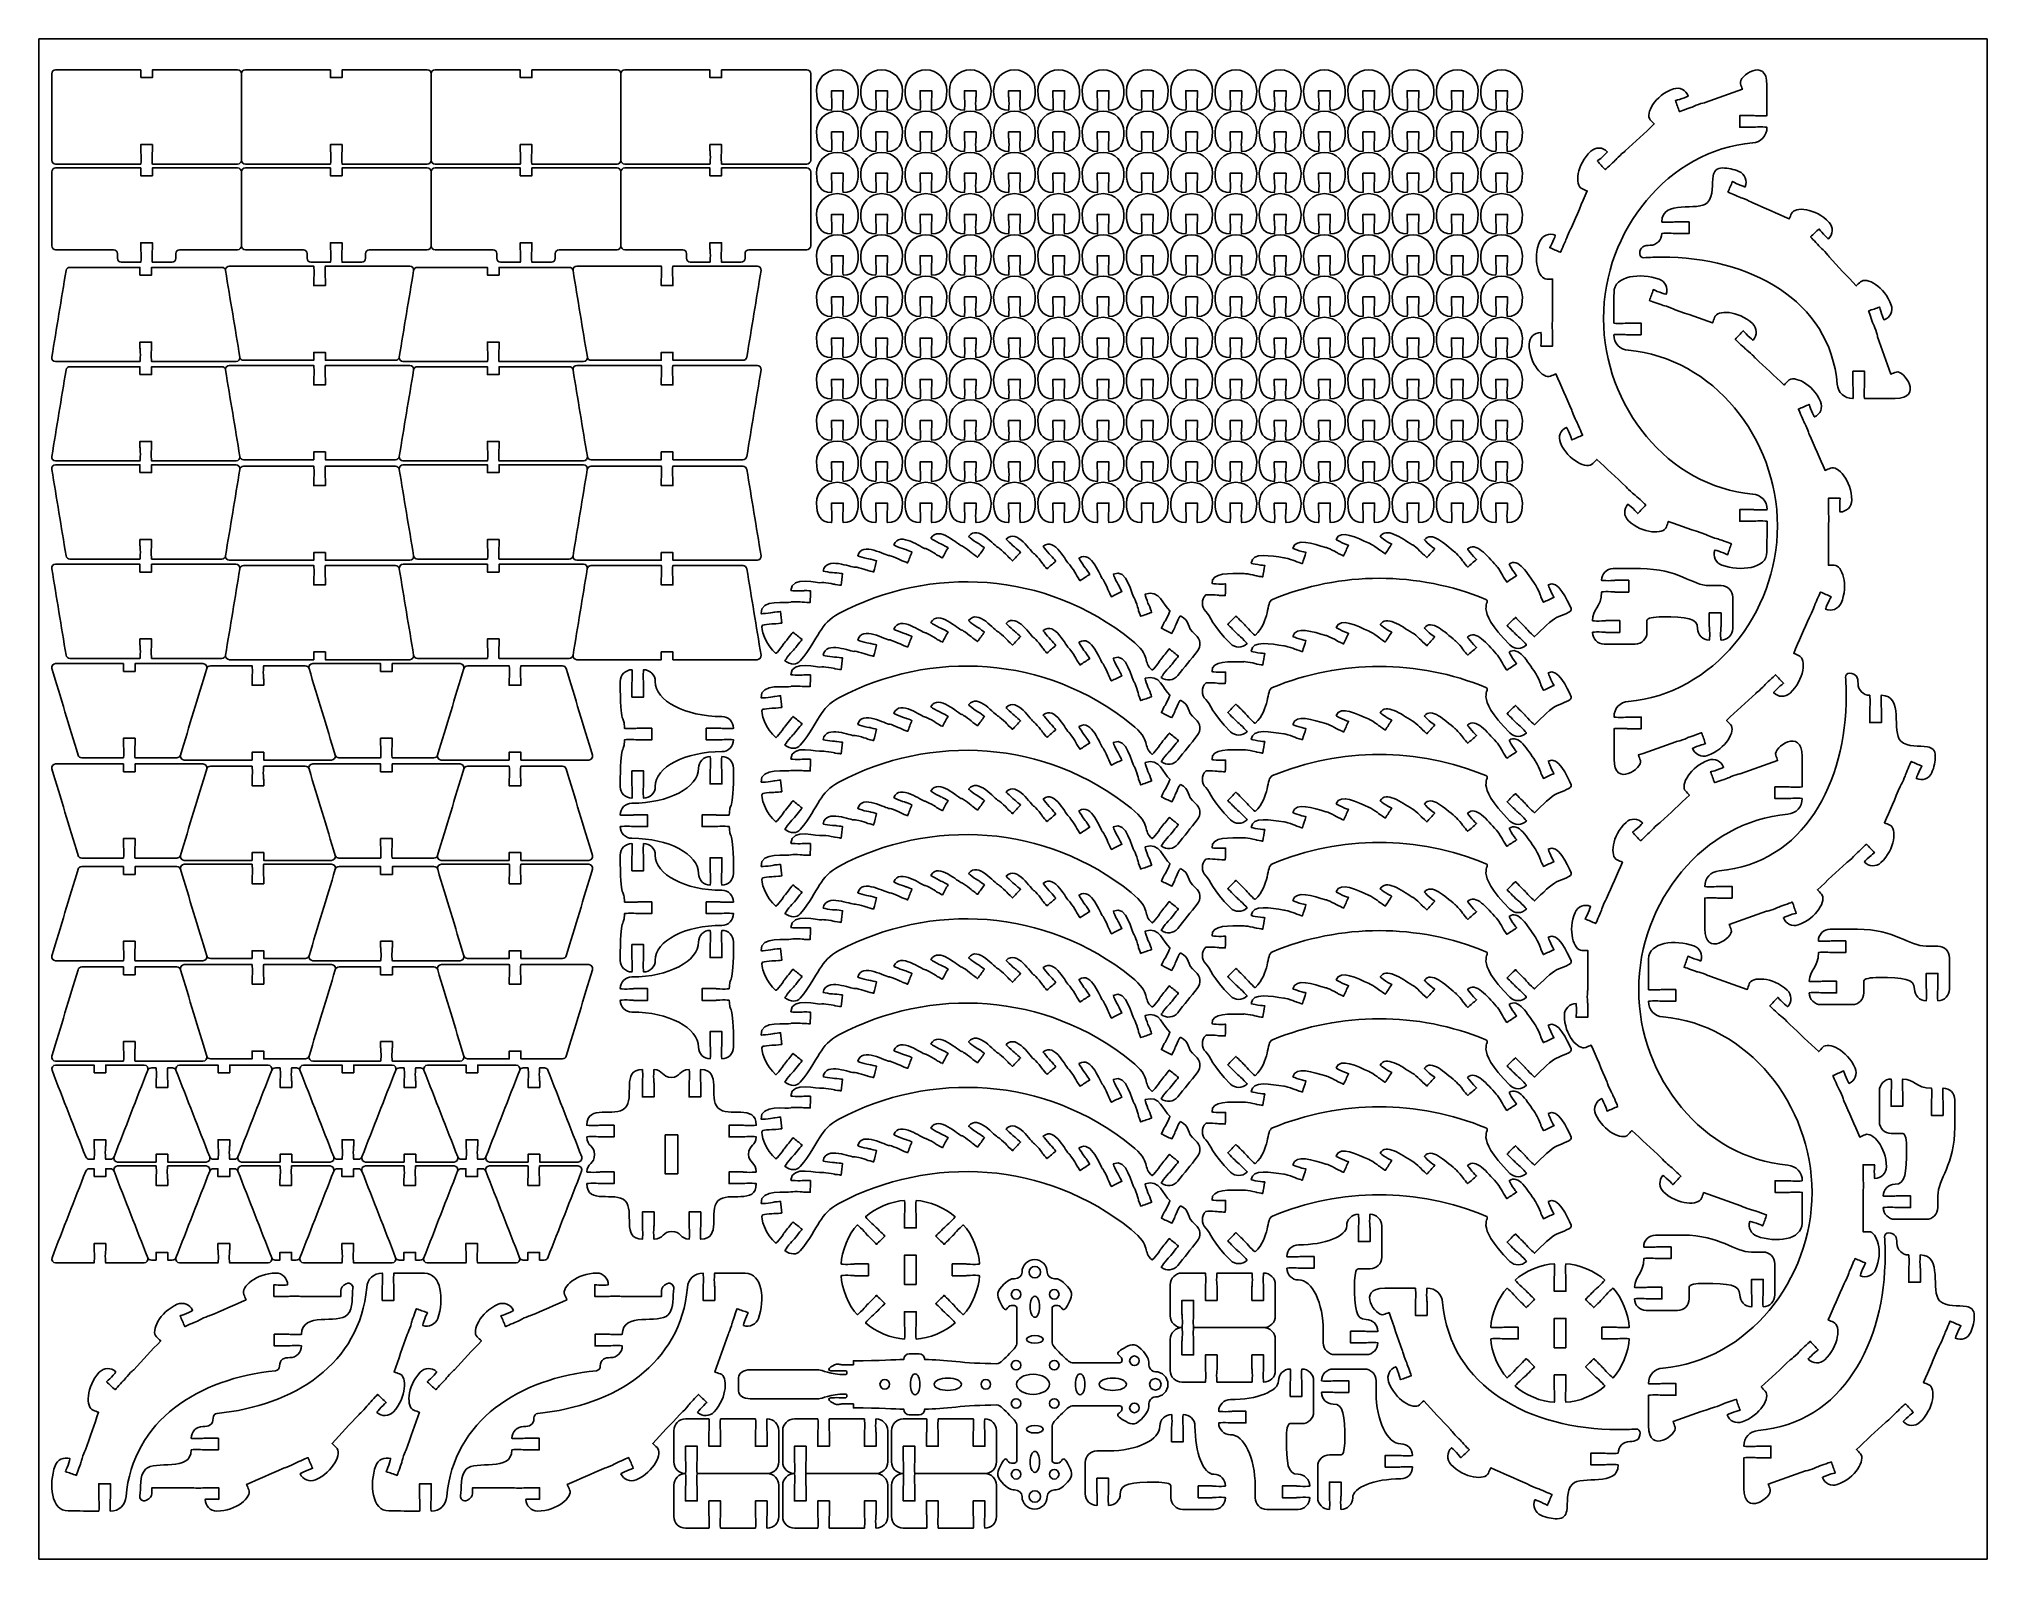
# Model space of a CAD drawing. Extents: x 0 to 500, y 0 to 390.
import ezdxf

# ---------------------------------------------------------------- set-up
doc = ezdxf.new("R2010")
doc.units = 0
doc.header["$MEASUREMENT"] = 0
doc.layers.add('DEFAULT', color=18, linetype='CONTINUOUS')

msp = doc.modelspace()

# ---------------------------------------------------------------- linework, layer by layer
at = {"layer": 'DEFAULT', "color": 18}
msp.add_lwpolyline([(500.15, 0.15), (0.15, 0.15), (0.15, 390.15), (500.15, 390.15)], close=True, dxfattribs=at)
at = {"layer": 'DEFAULT', "color": 1}
for points in [[(164.12, 98.96), (160.91, 98.96), (160.91, 108.96), (164.12, 108.96)], [(225.3, 70.6), (222.3, 70.6), (222.3, 78.1), (225.3, 78.1)], [(392.05, 54.37), (389.06, 54.37), (389.06, 61.87), (392.05, 61.87)]]:
    msp.add_lwpolyline(points, close=True, dxfattribs=at)
for points, knots in [([(443.7, 269.4), (443.7, 269.35), (442.91, 269.3), (441.95, 269.3), (440.98, 269.3), (440.37, 269.4), (440.2, 269.4), (439.03, 269.4), (437.86, 269.4), (436.7, 269.4), (436.7, 268.4), (436.7, 267.4), (436.7, 266.4), (437.86, 266.4), (439.03, 266.4), (440.2, 266.4), (440.37, 266.4), (440.98, 266.5), (441.95, 266.5), (442.91, 266.5), (443.7, 266.46), (443.7, 266.4), (443.68, 263.79), (443.67, 261.17), (443.66, 258.56), (443.66, 254.14), (436.8, 253.5), (432.08, 255.16), (430.52, 255.72), (429.7, 257.43), (430.25, 258.99), (430.27, 259.04), (431.02, 258.82), (431.93, 258.5), (432.84, 258.18), (433.38, 257.89), (433.55, 257.83), (433.88, 258.77), (434.21, 259.71), (434.55, 260.66), (434.55, 260.66), (432.07, 261.53), (431.24, 261.82), (431.08, 261.88), (430.47, 261.99), (429.56, 262.31), (428.65, 262.63), (428.07, 262.94), (427.94, 262.98), (424.75, 264.11), (421.55, 265.24), (418.35, 266.36), (418.18, 265.89), (418.02, 265.42), (417.85, 264.95), (417.16, 263), (411.76, 263.13), (408.1, 266.54), (406.88, 267.67), (406.82, 269.57), (407.95, 270.78), (407.98, 270.82), (408.58, 270.32), (409.29, 269.66), (410, 269), (410.38, 268.52), (410.51, 268.4), (411.19, 269.13), (411.87, 269.86), (412.55, 270.59), (412.55, 270.59), (410.63, 272.38), (409.99, 272.97), (409.86, 273.1), (409.35, 273.44), (408.64, 274.09), (407.93, 274.76), (407.52, 275.27), (407.43, 275.36), (404.95, 277.67), (402.46, 279.98), (399.98, 282.29), (399.64, 281.93), (399.3, 281.56), (398.96, 281.2), (397.55, 279.68), (392.65, 281.96), (390.65, 286.55), (389.99, 288.07), (390.68, 289.83), (392.2, 290.49), (392.25, 290.52), (392.6, 289.82), (392.99, 288.93), (393.38, 288.04), (393.53, 287.45), (393.6, 287.29), (394.51, 287.68), (395.43, 288.08), (396.35, 288.48), (396.35, 288.48), (395.3, 290.89), (394.95, 291.69), (394.88, 291.85), (394.55, 292.37), (394.16, 293.26), (393.77, 294.15), (393.6, 294.78), (393.55, 294.9), (392.2, 298.01), (390.84, 301.12), (389.49, 304.23), (389.03, 304.03), (388.57, 303.83), (388.11, 303.63), (386.22, 302.8), (382.63, 306.85), (382.63, 311.85), (382.63, 313.51), (383.97, 314.85), (385.63, 314.85), (385.68, 314.85), (385.73, 314.07), (385.73, 313.1), (385.73, 312.14), (385.63, 311.53), (385.63, 311.35), (386.63, 311.35), (387.63, 311.35), (388.63, 311.35), (388.63, 312.52), (388.63, 313.69), (388.63, 314.85), (388.63, 315.03), (388.53, 315.64), (388.53, 316.6), (388.53, 317.57), (388.63, 318.22), (388.63, 318.35), (388.63, 321.74), (388.63, 325.14), (388.63, 328.53), (388.13, 328.53), (387.63, 328.53), (387.13, 328.53), (385.06, 328.53), (383.39, 333.68), (385.38, 338.26), (386.05, 339.78), (387.81, 340.47), (389.33, 339.81), (389.38, 339.79), (389.11, 339.06), (388.72, 338.17), (388.34, 337.28), (388.01, 336.77), (387.93, 336.6), (388.85, 336.2), (389.77, 335.81), (390.68, 335.41), (390.68, 335.41), (391.73, 337.81), (392.08, 338.61), (392.15, 338.78), (392.3, 339.37), (392.69, 340.26), (393.08, 341.15), (393.43, 341.7), (393.48, 341.82), (394.83, 344.93), (396.19, 348.04), (397.54, 351.15), (397.08, 351.35), (396.63, 351.55), (396.17, 351.75), (394.27, 352.58), (394.79, 357.96), (398.45, 361.37), (399.66, 362.5), (401.56, 362.43), (402.69, 361.21), (402.73, 361.18), (402.19, 360.61), (401.48, 359.95), (400.77, 359.29), (400.26, 358.95), (400.13, 358.83), (400.81, 358.1), (401.49, 357.37), (402.17, 356.64), (402.17, 356.64), (404.09, 358.42), (404.73, 359.02), (404.86, 359.14), (405.24, 359.63), (405.95, 360.29), (406.66, 360.95), (407.2, 361.32), (407.3, 361.41), (409.78, 363.72), (412.26, 366.03), (414.74, 368.34), (414.4, 368.71), (414.06, 369.07), (413.72, 369.44), (412.31, 370.95), (414.94, 375.68), (419.65, 377.34), (421.22, 377.89), (422.93, 377.08), (423.48, 375.51), (423.5, 375.46), (422.78, 375.16), (421.86, 374.84), (420.95, 374.51), (420.35, 374.41), (420.18, 374.35), (420.51, 373.41), (420.84, 372.46), (421.18, 371.52), (421.18, 371.52), (423.65, 372.39), (424.48, 372.68), (424.64, 372.74), (425.18, 373.04), (426.09, 373.36), (427.01, 373.68), (427.65, 373.8), (427.78, 373.85), (430.98, 374.97), (434.17, 376.1), (437.37, 377.23), (437.21, 377.7), (437.04, 378.17), (436.87, 378.64), (436.19, 380.6), (443.66, 385.79), (443.66, 378.33), (443.66, 375.71), (443.66, 373.1), (443.66, 370.49), (443.66, 370.43), (442.87, 370.39), (441.91, 370.39), (440.94, 370.39), (440.33, 370.49), (440.16, 370.49), (438.99, 370.49), (437.82, 370.49), (436.66, 370.49), (436.66, 369.49), (436.66, 368.49), (436.66, 367.49), (437.82, 367.49), (438.99, 367.49), (440.16, 367.49), (440.33, 367.49), (440.94, 367.59), (441.91, 367.59), (442.87, 367.59), (443.66, 367.54), (443.66, 367.49), (443.66, 365.28), (442.16, 363.68), (439.96, 363.49), (418.29, 361.59), (401.71, 340.95), (401.71, 318.44), (401.71, 295.94), (418.29, 275.3), (439.96, 273.4), (442.16, 273.21), (443.7, 271.61), (443.7, 269.4)], [1, 1, 1, 1, 2, 2, 2, 3, 3, 3, 12.921, 12.921, 12.921, 21.425, 21.425, 21.425, 31.346, 31.346, 31.346, 32.346, 32.346, 32.346, 33.346, 33.346, 33.346, 55.573262, 55.573262, 55.573262, 56.573262, 56.573262, 56.573262, 57.573262, 57.573262, 57.573262, 58.573262, 58.573262, 58.573262, 59.573262, 59.573262, 59.573262, 68.074099, 68.074099, 68.074099, 69.074099, 69.074099, 69.074099, 70.074099, 70.074099, 70.074099, 71.074099, 71.074099, 71.074099, 99.916736, 99.916736, 99.916736, 104.168403, 104.168403, 104.168403, 105.168403, 105.168403, 105.168403, 106.168403, 106.168403, 106.168403, 107.168403, 107.168403, 107.168403, 108.168403, 108.168403, 108.168403, 116.668291, 116.668291, 116.668291, 117.668291, 117.668291, 117.668291, 118.668291, 118.668291, 118.668291, 119.668291, 119.668291, 119.668291, 148.509709, 148.509709, 148.509709, 152.762114, 152.762114, 152.762114, 153.762114, 153.762114, 153.762114, 154.762114, 154.762114, 154.762114, 155.762114, 155.762114, 155.762114, 156.762114, 156.762114, 156.762114, 165.262001, 165.262001, 165.262001, 166.262001, 166.262001, 166.262001, 167.262001, 167.262001, 167.262001, 168.262001, 168.262001, 168.262001, 197.103983, 197.103983, 197.103983, 201.356159, 201.356159, 201.356159, 202.356159, 202.356159, 202.356159, 203.356159, 203.356159, 203.356159, 204.356159, 204.356159, 204.356159, 205.356159, 205.356159, 205.356159, 213.856159, 213.856159, 213.856159, 223.776159, 223.776159, 223.776159, 224.776159, 224.776159, 224.776159, 225.776159, 225.776159, 225.776159, 254.617159, 254.617159, 254.617159, 258.869159, 258.869159, 258.869159, 259.869159, 259.869159, 259.869159, 260.869159, 260.869159, 260.869159, 261.869159, 261.869159, 261.869159, 262.869159, 262.869159, 262.869159, 271.36773, 271.36773, 271.36773, 272.36773, 272.36773, 272.36773, 273.36773, 273.36773, 273.36773, 274.36773, 274.36773, 274.36773, 303.209313, 303.209313, 303.209313, 307.462007, 307.462007, 307.462007, 308.462007, 308.462007, 308.462007, 309.462007, 309.462007, 309.462007, 310.462007, 310.462007, 310.462007, 311.462007, 311.462007, 311.462007, 319.962577, 319.962577, 319.962577, 320.962577, 320.962577, 320.962577, 321.962577, 321.962577, 321.962577, 322.962577, 322.962577, 322.962577, 351.804676, 351.804676, 351.804676, 356.057081, 356.057081, 356.057081, 357.057081, 357.057081, 357.057081, 358.057081, 358.057081, 358.057081, 359.057081, 359.057081, 359.057081, 360.057081, 360.057081, 360.057081, 368.556641, 368.556641, 368.556641, 369.556641, 369.556641, 369.556641, 370.556641, 370.556641, 370.556641, 371.556641, 371.556641, 371.556641, 400.398668, 400.398668, 400.398668, 404.649724, 404.649724, 404.649724, 405.649724, 405.649724, 405.649724, 427.876724, 427.876724, 427.876724, 428.876724, 428.876724, 428.876724, 429.876724, 429.876724, 429.876724, 439.797724, 439.797724, 439.797724, 448.301724, 448.301724, 448.301724, 458.222724, 458.222724, 458.222724, 459.222724, 459.222724, 459.222724, 460.222724, 460.222724, 460.222724, 461.222724, 461.222724, 461.222724, 462.222724, 462.222724, 462.222724, 463.222724, 463.222724, 463.222724, 464.222724, 464.222724, 464.222724, 464.222724]), ([(26.28, 380.23), (27.28, 380.23), (28.27, 380.23), (29.27, 380.23), (29.27, 380.89), (29.27, 381.56), (29.27, 382.23), (36.56, 382.23), (43.84, 382.23), (51.13, 382.23), (51.68, 382.23), (52.12, 381.78), (52.12, 381.23), (52.12, 373.84), (52.12, 366.44), (52.12, 359.05), (52.12, 358.5), (51.68, 358.05), (51.13, 358.05), (43.84, 358.05), (36.56, 358.05), (29.27, 358.05), (29.22, 358.05), (29.18, 358.84), (29.18, 359.8), (29.18, 360.77), (29.27, 361.38), (29.27, 361.55), (29.27, 362.05), (29.27, 362.55), (29.27, 363.05), (28.27, 363.05), (27.28, 363.05), (26.28, 363.05), (26.28, 362.55), (26.28, 362.05), (26.28, 361.55), (26.28, 361.38), (26.37, 360.77), (26.37, 359.8), (26.37, 358.84), (26.33, 358.05), (26.28, 358.05), (18.99, 358.05), (11.71, 358.05), (4.42, 358.05), (3.87, 358.05), (3.43, 358.5), (3.43, 359.05), (3.43, 366.44), (3.43, 373.84), (3.43, 381.23), (3.43, 381.78), (3.87, 382.23), (4.42, 382.23), (11.71, 382.23), (18.99, 382.23), (26.28, 382.23), (26.28, 381.56), (26.28, 380.89), (26.28, 380.23)], [5.67, 5.67, 5.67, 5.67, 14.17, 14.17, 14.17, 19.84, 19.84, 19.84, 81.79, 81.79, 81.79, 82.79, 82.79, 82.79, 145.67, 145.67, 145.67, 146.67, 146.67, 146.67, 208.62, 208.62, 208.62, 209.62, 209.62, 209.62, 210.62, 210.62, 210.62, 214.87, 214.87, 214.87, 223.37, 223.37, 223.37, 227.62, 227.62, 227.62, 228.62, 228.62, 228.62, 229.62, 229.62, 229.62, 291.57, 291.57, 291.57, 292.57, 292.57, 292.57, 355.45, 355.45, 355.45, 356.45, 356.45, 356.45, 418.4, 418.4, 418.4, 424.07, 424.07, 424.07, 424.07]), ([(52.12, 381.23), (52.12, 381.78), (52.57, 382.23), (53.12, 382.23), (60.4, 382.23), (67.69, 382.23), (74.97, 382.23), (74.97, 381.56), (74.97, 380.89), (74.97, 380.23), (75.97, 380.23), (76.97, 380.23), (77.97, 380.23), (77.97, 380.89), (77.97, 381.56), (77.97, 382.23), (85.26, 382.23), (92.54, 382.23), (99.83, 382.23), (100.38, 382.23), (100.82, 381.78), (100.82, 381.23), (100.82, 373.84), (100.82, 366.44), (100.82, 359.05), (100.82, 358.5), (100.38, 358.05), (99.83, 358.05), (92.54, 358.05), (85.26, 358.05), (77.97, 358.05), (77.92, 358.05), (77.87, 358.84), (77.87, 359.8), (77.87, 360.77), (77.97, 361.38), (77.97, 361.55), (77.97, 362.05), (77.97, 362.55), (77.97, 363.05), (76.97, 363.05), (75.97, 363.05), (74.97, 363.05), (74.97, 362.55), (74.97, 362.05), (74.97, 361.55), (74.97, 361.38), (75.07, 360.77), (75.07, 359.8), (75.07, 358.84), (75.03, 358.05), (74.97, 358.05), (67.69, 358.05), (60.4, 358.05), (53.12, 358.05), (52.57, 358.05), (52.12, 358.5), (52.12, 359.05)], [0, 0, 0, 0, 1, 1, 1, 62.95, 62.95, 62.95, 68.62, 68.62, 68.62, 77.12, 77.12, 77.12, 82.79, 82.79, 82.79, 144.74, 144.74, 144.74, 145.74, 145.74, 145.74, 208.62, 208.62, 208.62, 209.62, 209.62, 209.62, 271.57, 271.57, 271.57, 272.57, 272.57, 272.57, 273.57, 273.57, 273.57, 277.82, 277.82, 277.82, 286.32, 286.32, 286.32, 290.57, 290.57, 290.57, 291.57, 291.57, 291.57, 292.57, 292.57, 292.57, 354.52, 354.52, 354.52, 355.52, 355.52, 355.52, 355.52]), ([(100.82, 381.23), (100.82, 381.78), (101.27, 382.23), (101.82, 382.23), (109.1, 382.23), (116.39, 382.23), (123.67, 382.23), (123.67, 381.56), (123.67, 380.89), (123.67, 380.23), (124.67, 380.23), (125.67, 380.23), (126.67, 380.23), (126.67, 380.89), (126.67, 381.56), (126.67, 382.23), (133.95, 382.23), (141.24, 382.23), (148.52, 382.23), (149.07, 382.23), (149.52, 381.78), (149.52, 381.23), (149.52, 373.84), (149.52, 366.44), (149.52, 359.05), (149.52, 358.5), (149.07, 358.05), (148.52, 358.05), (141.24, 358.05), (133.95, 358.05), (126.67, 358.05), (126.62, 358.05), (126.57, 358.84), (126.57, 359.8), (126.57, 360.77), (126.67, 361.38), (126.67, 361.55), (126.67, 362.05), (126.67, 362.55), (126.67, 363.05), (125.67, 363.05), (124.67, 363.05), (123.67, 363.05), (123.67, 362.55), (123.67, 362.05), (123.67, 361.55), (123.67, 361.38), (123.77, 360.77), (123.77, 359.8), (123.77, 358.84), (123.72, 358.05), (123.67, 358.05), (116.39, 358.05), (109.1, 358.05), (101.82, 358.05), (101.27, 358.05), (100.82, 358.5), (100.82, 359.05)], [0, 0, 0, 0, 1, 1, 1, 62.951, 62.951, 62.951, 68.621, 68.621, 68.621, 77.121, 77.121, 77.121, 82.791, 82.791, 82.791, 144.74, 144.74, 144.74, 145.74, 145.74, 145.74, 208.62, 208.62, 208.62, 209.62, 209.62, 209.62, 271.569, 271.569, 271.569, 272.569, 272.569, 272.569, 273.569, 273.569, 273.569, 277.819, 277.819, 277.819, 286.319, 286.319, 286.319, 290.569, 290.569, 290.569, 291.569, 291.569, 291.569, 292.569, 292.569, 292.569, 354.52, 354.52, 354.52, 355.52, 355.52, 355.52, 355.52]), ([(149.52, 381.23), (149.52, 381.78), (149.96, 382.23), (150.51, 382.23), (157.8, 382.23), (165.08, 382.23), (172.37, 382.23), (172.37, 381.56), (172.37, 380.89), (172.37, 380.23), (173.37, 380.23), (174.37, 380.23), (175.37, 380.23), (175.37, 380.89), (175.37, 381.56), (175.37, 382.23), (182.65, 382.23), (189.94, 382.23), (197.22, 382.23), (197.77, 382.23), (198.22, 381.78), (198.22, 381.23), (198.22, 373.84), (198.22, 366.44), (198.22, 359.05), (198.22, 358.5), (197.77, 358.05), (197.22, 358.05), (189.94, 358.05), (182.65, 358.05), (175.37, 358.05), (175.31, 358.05), (175.27, 358.84), (175.27, 359.8), (175.27, 360.77), (175.37, 361.38), (175.37, 361.55), (175.37, 362.05), (175.37, 362.55), (175.37, 363.05), (174.37, 363.05), (173.37, 363.05), (172.37, 363.05), (172.37, 362.55), (172.37, 362.05), (172.37, 361.55), (172.37, 361.38), (172.47, 360.77), (172.47, 359.8), (172.47, 358.84), (172.42, 358.05), (172.37, 358.05), (165.08, 358.05), (157.8, 358.05), (150.51, 358.05), (149.96, 358.05), (149.52, 358.5), (149.52, 359.05)], [0, 0, 0, 0, 1, 1, 1, 62.95, 62.95, 62.95, 68.62, 68.62, 68.62, 77.12, 77.12, 77.12, 82.79, 82.79, 82.79, 144.74, 144.74, 144.74, 145.74, 145.74, 145.74, 208.62, 208.62, 208.62, 209.62, 209.62, 209.62, 271.57, 271.57, 271.57, 272.57, 272.57, 272.57, 273.57, 273.57, 273.57, 277.82, 277.82, 277.82, 286.32, 286.32, 286.32, 290.57, 290.57, 290.57, 291.57, 291.57, 291.57, 292.57, 292.57, 292.57, 354.52, 354.52, 354.52, 355.52, 355.52, 355.52, 355.52]), ([(210.42, 376.88), (210.42, 373.93), (209.52, 371.88), (206.57, 371.88), (206.51, 371.88), (206.47, 372.66), (206.47, 373.63), (206.47, 374.6), (206.57, 375.21), (206.57, 375.38), (206.57, 375.88), (206.57, 376.38), (206.57, 376.88), (205.57, 376.88), (204.57, 376.88), (203.57, 376.88), (203.57, 376.38), (203.57, 375.88), (203.57, 375.38), (203.57, 375.21), (203.67, 374.6), (203.67, 373.63), (203.67, 372.66), (203.62, 371.88), (203.57, 371.88), (200.61, 371.88), (199.72, 373.93), (199.72, 376.88), (199.72, 379.83), (202.11, 382.23), (205.07, 382.23), (208.02, 382.23), (210.42, 379.83), (210.42, 376.88)], [1, 1, 1, 1, 2, 2, 2, 3, 3, 3, 4, 4, 4, 8.25, 8.25, 8.25, 16.76, 16.76, 16.76, 21.01, 21.01, 21.01, 22.01, 22.01, 22.01, 23.01, 23.01, 23.01, 24.01, 24.01, 24.01, 25.01, 25.01, 25.01, 26.01, 26.01, 26.01, 26.01]), ([(221.78, 376.88), (221.78, 373.93), (220.89, 371.88), (217.93, 371.88), (217.88, 371.88), (217.83, 372.66), (217.83, 373.63), (217.83, 374.6), (217.93, 375.21), (217.93, 375.38), (217.93, 375.88), (217.93, 376.38), (217.93, 376.88), (216.93, 376.88), (215.93, 376.88), (214.93, 376.88), (214.93, 376.38), (214.93, 375.88), (214.93, 375.38), (214.93, 375.21), (215.03, 374.6), (215.03, 373.63), (215.03, 372.66), (214.99, 371.88), (214.93, 371.88), (211.98, 371.88), (211.08, 373.93), (211.08, 376.88), (211.08, 379.83), (213.48, 382.23), (216.44, 382.23), (219.39, 382.23), (221.78, 379.83), (221.78, 376.88)], [1, 1, 1, 1, 2, 2, 2, 3, 3, 3, 4, 4, 4, 8.25, 8.25, 8.25, 16.76, 16.76, 16.76, 21.01, 21.01, 21.01, 22.01, 22.01, 22.01, 23.01, 23.01, 23.01, 24.01, 24.01, 24.01, 25.01, 25.01, 25.01, 26.01, 26.01, 26.01, 26.01]), ([(233.15, 376.88), (233.15, 373.93), (232.25, 371.88), (229.3, 371.88), (229.24, 371.88), (229.2, 372.66), (229.2, 373.63), (229.2, 374.6), (229.3, 375.21), (229.3, 375.38), (229.3, 375.88), (229.3, 376.38), (229.3, 376.88), (228.3, 376.88), (227.3, 376.88), (226.3, 376.88), (226.3, 376.38), (226.3, 375.88), (226.3, 375.38), (226.3, 375.21), (226.4, 374.6), (226.4, 373.63), (226.4, 372.66), (226.35, 371.88), (226.3, 371.88), (223.34, 371.88), (222.45, 373.93), (222.45, 376.88), (222.45, 379.83), (224.84, 382.23), (227.8, 382.23), (230.75, 382.23), (233.15, 379.83), (233.15, 376.88)], [1, 1, 1, 1, 2, 2, 2, 3, 3, 3, 4, 4, 4, 8.25, 8.25, 8.25, 16.76, 16.76, 16.76, 21.01, 21.01, 21.01, 22.01, 22.01, 22.01, 23.01, 23.01, 23.01, 24.01, 24.01, 24.01, 25.01, 25.01, 25.01, 26.01, 26.01, 26.01, 26.01]), ([(244.51, 376.88), (244.51, 373.93), (243.62, 371.88), (240.66, 371.88), (240.61, 371.88), (240.56, 372.66), (240.56, 373.63), (240.56, 374.6), (240.66, 375.21), (240.66, 375.38), (240.66, 375.88), (240.66, 376.38), (240.66, 376.88), (239.66, 376.88), (238.66, 376.88), (237.66, 376.88), (237.66, 376.38), (237.66, 375.88), (237.66, 375.38), (237.66, 375.21), (237.77, 374.6), (237.77, 373.63), (237.77, 372.66), (237.72, 371.88), (237.66, 371.88), (234.71, 371.88), (233.81, 373.93), (233.81, 376.88), (233.81, 379.83), (236.21, 382.23), (239.17, 382.23), (242.12, 382.23), (244.51, 379.83), (244.51, 376.88)], [1, 1, 1, 1, 2, 2, 2, 3, 3, 3, 4, 4, 4, 8.25, 8.25, 8.25, 16.76, 16.76, 16.76, 21.01, 21.01, 21.01, 22.01, 22.01, 22.01, 23.01, 23.01, 23.01, 24.01, 24.01, 24.01, 25.01, 25.01, 25.01, 26.01, 26.01, 26.01, 26.01]), ([(255.88, 376.88), (255.88, 373.93), (254.98, 371.88), (252.03, 371.88), (251.97, 371.88), (251.93, 372.66), (251.93, 373.63), (251.93, 374.6), (252.03, 375.21), (252.03, 375.38), (252.03, 375.88), (252.03, 376.38), (252.03, 376.88), (251.03, 376.88), (250.03, 376.88), (249.03, 376.88), (249.03, 376.38), (249.03, 375.88), (249.03, 375.38), (249.03, 375.21), (249.13, 374.6), (249.13, 373.63), (249.13, 372.66), (249.08, 371.88), (249.03, 371.88), (246.08, 371.88), (245.18, 373.93), (245.18, 376.88), (245.18, 379.83), (247.57, 382.23), (250.53, 382.23), (253.48, 382.23), (255.88, 379.83), (255.88, 376.88)], [1, 1, 1, 1, 2, 2, 2, 3, 3, 3, 4, 4, 4, 8.25, 8.25, 8.25, 16.76, 16.76, 16.76, 21.01, 21.01, 21.01, 22.01, 22.01, 22.01, 23.01, 23.01, 23.01, 24.01, 24.01, 24.01, 25.01, 25.01, 25.01, 26.01, 26.01, 26.01, 26.01]), ([(267.24, 376.88), (267.24, 373.93), (266.35, 371.88), (263.4, 371.88), (263.34, 371.88), (263.29, 372.66), (263.29, 373.63), (263.29, 374.6), (263.4, 375.21), (263.4, 375.38), (263.4, 375.88), (263.4, 376.38), (263.4, 376.88), (262.39, 376.88), (261.39, 376.88), (260.39, 376.88), (260.39, 376.38), (260.39, 375.88), (260.39, 375.38), (260.39, 375.21), (260.5, 374.6), (260.5, 373.63), (260.5, 372.66), (260.45, 371.88), (260.39, 371.88), (257.44, 371.88), (256.54, 373.93), (256.54, 376.88), (256.54, 379.83), (258.94, 382.23), (261.9, 382.23), (264.85, 382.23), (267.24, 379.83), (267.24, 376.88)], [1, 1, 1, 1, 2, 2, 2, 3, 3, 3, 4, 4, 4, 8.25, 8.25, 8.25, 16.76, 16.76, 16.76, 21.01, 21.01, 21.01, 22.01, 22.01, 22.01, 23.01, 23.01, 23.01, 24.01, 24.01, 24.01, 25.01, 25.01, 25.01, 26.01, 26.01, 26.01, 26.01]), ([(278.61, 376.88), (278.61, 373.93), (277.71, 371.88), (274.76, 371.88), (274.7, 371.88), (274.66, 372.66), (274.66, 373.63), (274.66, 374.6), (274.76, 375.21), (274.76, 375.38), (274.76, 375.88), (274.76, 376.38), (274.76, 376.88), (273.76, 376.88), (272.76, 376.88), (271.76, 376.88), (271.76, 376.38), (271.76, 375.88), (271.76, 375.38), (271.76, 375.21), (271.86, 374.6), (271.86, 373.63), (271.86, 372.66), (271.81, 371.88), (271.76, 371.88), (268.81, 371.88), (267.91, 373.93), (267.91, 376.88), (267.91, 379.83), (270.3, 382.23), (273.26, 382.23), (276.21, 382.23), (278.61, 379.83), (278.61, 376.88)], [1, 1, 1, 1, 2, 2, 2, 3, 3, 3, 4, 4, 4, 8.25, 8.25, 8.25, 16.76, 16.76, 16.76, 21.01, 21.01, 21.01, 22.01, 22.01, 22.01, 23.01, 23.01, 23.01, 24.01, 24.01, 24.01, 25.01, 25.01, 25.01, 26.01, 26.01, 26.01, 26.01]), ([(289.97, 376.88), (289.97, 373.93), (289.08, 371.88), (286.13, 371.88), (286.07, 371.88), (286.02, 372.66), (286.02, 373.63), (286.02, 374.6), (286.13, 375.21), (286.13, 375.38), (286.13, 375.88), (286.13, 376.38), (286.13, 376.88), (285.12, 376.88), (284.12, 376.88), (283.12, 376.88), (283.12, 376.38), (283.12, 375.88), (283.12, 375.38), (283.12, 375.21), (283.23, 374.6), (283.23, 373.63), (283.23, 372.66), (283.18, 371.88), (283.12, 371.88), (280.17, 371.88), (279.27, 373.93), (279.27, 376.88), (279.27, 379.83), (281.67, 382.23), (284.63, 382.23), (287.58, 382.23), (289.97, 379.83), (289.97, 376.88)], [1, 1, 1, 1, 2, 2, 2, 3, 3, 3, 4, 4, 4, 8.25, 8.25, 8.25, 16.76, 16.76, 16.76, 21.01, 21.01, 21.01, 22.01, 22.01, 22.01, 23.01, 23.01, 23.01, 24.01, 24.01, 24.01, 25.01, 25.01, 25.01, 26.01, 26.01, 26.01, 26.01]), ([(301.34, 376.88), (301.34, 373.93), (300.44, 371.88), (297.49, 371.88), (297.43, 371.88), (297.39, 372.66), (297.39, 373.63), (297.39, 374.6), (297.49, 375.21), (297.49, 375.38), (297.49, 375.88), (297.49, 376.38), (297.49, 376.88), (296.49, 376.88), (295.49, 376.88), (294.49, 376.88), (294.49, 376.38), (294.49, 375.88), (294.49, 375.38), (294.49, 375.21), (294.59, 374.6), (294.59, 373.63), (294.59, 372.66), (294.55, 371.88), (294.49, 371.88), (291.54, 371.88), (290.64, 373.93), (290.64, 376.88), (290.64, 379.83), (293.04, 382.23), (295.99, 382.23), (298.94, 382.23), (301.34, 379.83), (301.34, 376.88)], [1, 1, 1, 1, 2, 2, 2, 3, 3, 3, 4, 4, 4, 8.25, 8.25, 8.25, 16.76, 16.76, 16.76, 21.01, 21.01, 21.01, 22.01, 22.01, 22.01, 23.01, 23.01, 23.01, 24.01, 24.01, 24.01, 25.01, 25.01, 25.01, 26.01, 26.01, 26.01, 26.01]), ([(312.7, 376.88), (312.7, 373.93), (311.81, 371.88), (308.86, 371.88), (308.8, 371.88), (308.75, 372.66), (308.75, 373.63), (308.75, 374.6), (308.86, 375.21), (308.86, 375.38), (308.86, 375.88), (308.86, 376.38), (308.86, 376.88), (307.86, 376.88), (306.85, 376.88), (305.85, 376.88), (305.85, 376.38), (305.85, 375.88), (305.85, 375.38), (305.85, 375.21), (305.96, 374.6), (305.96, 373.63), (305.96, 372.66), (305.91, 371.88), (305.85, 371.88), (302.9, 371.88), (302.01, 373.93), (302.01, 376.88), (302.01, 379.83), (304.4, 382.23), (307.36, 382.23), (310.31, 382.23), (312.7, 379.83), (312.7, 376.88)], [1, 1, 1, 1, 2, 2, 2, 3, 3, 3, 4, 4, 4, 8.25, 8.25, 8.25, 16.76, 16.76, 16.76, 21.01, 21.01, 21.01, 22.01, 22.01, 22.01, 23.01, 23.01, 23.01, 24.01, 24.01, 24.01, 25.01, 25.01, 25.01, 26.01, 26.01, 26.01, 26.01]), ([(324.07, 376.88), (324.07, 373.93), (323.17, 371.88), (320.22, 371.88), (320.17, 371.88), (320.12, 372.66), (320.12, 373.63), (320.12, 374.6), (320.22, 375.21), (320.22, 375.38), (320.22, 375.88), (320.22, 376.38), (320.22, 376.88), (319.22, 376.88), (318.22, 376.88), (317.22, 376.88), (317.22, 376.38), (317.22, 375.88), (317.22, 375.38), (317.22, 375.21), (317.32, 374.6), (317.32, 373.63), (317.32, 372.66), (317.28, 371.88), (317.22, 371.88), (314.27, 371.88), (313.37, 373.93), (313.37, 376.88), (313.37, 379.83), (315.77, 382.23), (318.72, 382.23), (321.67, 382.23), (324.07, 379.83), (324.07, 376.88)], [1, 1, 1, 1, 2, 2, 2, 3, 3, 3, 4, 4, 4, 8.25, 8.25, 8.25, 16.76, 16.76, 16.76, 21.01, 21.01, 21.01, 22.01, 22.01, 22.01, 23.01, 23.01, 23.01, 24.01, 24.01, 24.01, 25.01, 25.01, 25.01, 26.01, 26.01, 26.01, 26.01]), ([(335.44, 376.88), (335.44, 373.93), (334.54, 371.88), (331.59, 371.88), (331.53, 371.88), (331.48, 372.66), (331.48, 373.63), (331.48, 374.6), (331.59, 375.21), (331.59, 375.38), (331.59, 375.88), (331.59, 376.38), (331.59, 376.88), (330.59, 376.88), (329.59, 376.88), (328.58, 376.88), (328.58, 376.38), (328.58, 375.88), (328.58, 375.38), (328.58, 375.21), (328.69, 374.6), (328.69, 373.63), (328.69, 372.66), (328.64, 371.88), (328.58, 371.88), (325.63, 371.88), (324.74, 373.93), (324.74, 376.88), (324.74, 379.83), (327.13, 382.23), (330.09, 382.23), (333.04, 382.23), (335.44, 379.83), (335.44, 376.88)], [1, 1, 1, 1, 2, 2, 2, 3, 3, 3, 4, 4, 4, 8.25, 8.25, 8.25, 16.76, 16.76, 16.76, 21.01, 21.01, 21.01, 22.01, 22.01, 22.01, 23.01, 23.01, 23.01, 24.01, 24.01, 24.01, 25.01, 25.01, 25.01, 26.01, 26.01, 26.01, 26.01]), ([(346.8, 376.88), (346.8, 373.93), (345.9, 371.88), (342.95, 371.88), (342.9, 371.88), (342.85, 372.66), (342.85, 373.63), (342.85, 374.6), (342.95, 375.21), (342.95, 375.38), (342.95, 375.88), (342.95, 376.38), (342.95, 376.88), (341.95, 376.88), (340.95, 376.88), (339.95, 376.88), (339.95, 376.38), (339.95, 375.88), (339.95, 375.38), (339.95, 375.21), (340.05, 374.6), (340.05, 373.63), (340.05, 372.66), (340.01, 371.88), (339.95, 371.88), (337, 371.88), (336.1, 373.93), (336.1, 376.88), (336.1, 379.83), (338.5, 382.23), (341.45, 382.23), (344.4, 382.23), (346.8, 379.83), (346.8, 376.88)], [1, 1, 1, 1, 2, 2, 2, 3, 3, 3, 4, 4, 4, 8.25, 8.25, 8.25, 16.761, 16.761, 16.761, 21.011, 21.011, 21.011, 22.011, 22.011, 22.011, 23.011, 23.011, 23.011, 24.011, 24.011, 24.011, 25.011, 25.011, 25.011, 26.011, 26.011, 26.011, 26.011]), ([(358.17, 376.88), (358.17, 373.93), (357.27, 371.88), (354.32, 371.88), (354.26, 371.88), (354.21, 372.66), (354.21, 373.63), (354.21, 374.6), (354.32, 375.21), (354.32, 375.38), (354.32, 375.88), (354.32, 376.38), (354.32, 376.88), (353.32, 376.88), (352.32, 376.88), (351.31, 376.88), (351.31, 376.38), (351.31, 375.88), (351.31, 375.38), (351.31, 375.21), (351.42, 374.6), (351.42, 373.63), (351.42, 372.66), (351.37, 371.88), (351.31, 371.88), (348.36, 371.88), (347.47, 373.93), (347.47, 376.88), (347.47, 379.83), (349.86, 382.23), (352.82, 382.23), (355.77, 382.23), (358.17, 379.83), (358.17, 376.88)], [1, 1, 1, 1, 2, 2, 2, 3, 3, 3, 4, 4, 4, 8.25, 8.25, 8.25, 16.76, 16.76, 16.76, 21.01, 21.01, 21.01, 22.01, 22.01, 22.01, 23.01, 23.01, 23.01, 24.01, 24.01, 24.01, 25.01, 25.01, 25.01, 26.01, 26.01, 26.01, 26.01]), ([(369.53, 376.88), (369.53, 373.93), (368.63, 371.88), (365.68, 371.88), (365.63, 371.88), (365.58, 372.66), (365.58, 373.63), (365.58, 374.6), (365.68, 375.21), (365.68, 375.38), (365.68, 375.88), (365.68, 376.38), (365.68, 376.88), (364.68, 376.88), (363.68, 376.88), (362.68, 376.88), (362.68, 376.38), (362.68, 375.88), (362.68, 375.38), (362.68, 375.21), (362.78, 374.6), (362.78, 373.63), (362.78, 372.66), (362.74, 371.88), (362.68, 371.88), (359.73, 371.88), (358.83, 373.93), (358.83, 376.88), (358.83, 379.83), (361.23, 382.23), (364.18, 382.23), (367.14, 382.23), (369.53, 379.83), (369.53, 376.88)], [1, 1, 1, 1, 2, 2, 2, 3, 3, 3, 4, 4, 4, 8.25, 8.25, 8.25, 16.761, 16.761, 16.761, 21.011, 21.011, 21.011, 22.011, 22.011, 22.011, 23.011, 23.011, 23.011, 24.011, 24.011, 24.011, 25.011, 25.011, 25.011, 26.011, 26.011, 26.011, 26.011]), ([(380.9, 376.88), (380.9, 373.93), (380, 371.88), (377.05, 371.88), (376.99, 371.88), (376.94, 372.66), (376.94, 373.63), (376.94, 374.6), (377.05, 375.21), (377.05, 375.38), (377.05, 375.88), (377.05, 376.38), (377.05, 376.88), (376.05, 376.88), (375.05, 376.88), (374.05, 376.88), (374.05, 376.38), (374.05, 375.88), (374.05, 375.38), (374.05, 375.21), (374.15, 374.6), (374.15, 373.63), (374.15, 372.66), (374.1, 371.88), (374.05, 371.88), (371.09, 371.88), (370.2, 373.93), (370.2, 376.88), (370.2, 379.83), (372.59, 382.23), (375.55, 382.23), (378.5, 382.23), (380.9, 379.83), (380.9, 376.88)], [1, 1, 1, 1, 2, 2, 2, 3, 3, 3, 4, 4, 4, 8.25, 8.25, 8.25, 16.76, 16.76, 16.76, 21.01, 21.01, 21.01, 22.01, 22.01, 22.01, 23.01, 23.01, 23.01, 24.01, 24.01, 24.01, 25.01, 25.01, 25.01, 26.01, 26.01, 26.01, 26.01]), ([(210.42, 366.3), (210.42, 363.34), (209.52, 361.3), (206.57, 361.3), (206.51, 361.3), (206.47, 362.08), (206.47, 363.05), (206.47, 364.02), (206.57, 364.63), (206.57, 364.8), (206.57, 365.3), (206.57, 365.8), (206.57, 366.3), (205.57, 366.3), (204.57, 366.3), (203.57, 366.3), (203.57, 365.8), (203.57, 365.3), (203.57, 364.8), (203.57, 364.63), (203.67, 364.02), (203.67, 363.05), (203.67, 362.08), (203.62, 361.3), (203.57, 361.3), (200.61, 361.3), (199.72, 363.34), (199.72, 366.3), (199.72, 369.25), (202.11, 371.65), (205.07, 371.65), (208.02, 371.65), (210.42, 369.25), (210.42, 366.3)], [1, 1, 1, 1, 2, 2, 2, 3, 3, 3, 4, 4, 4, 8.25, 8.25, 8.25, 16.76, 16.76, 16.76, 21.01, 21.01, 21.01, 22.01, 22.01, 22.01, 23.01, 23.01, 23.01, 24.01, 24.01, 24.01, 25.01, 25.01, 25.01, 26.01, 26.01, 26.01, 26.01]), ([(221.78, 366.3), (221.78, 363.34), (220.89, 361.3), (217.93, 361.3), (217.88, 361.3), (217.83, 362.08), (217.83, 363.05), (217.83, 364.02), (217.93, 364.63), (217.93, 364.8), (217.93, 365.3), (217.93, 365.8), (217.93, 366.3), (216.93, 366.3), (215.93, 366.3), (214.93, 366.3), (214.93, 365.8), (214.93, 365.3), (214.93, 364.8), (214.93, 364.63), (215.03, 364.02), (215.03, 363.05), (215.03, 362.08), (214.99, 361.3), (214.93, 361.3), (211.98, 361.3), (211.08, 363.34), (211.08, 366.3), (211.08, 369.25), (213.48, 371.65), (216.44, 371.65), (219.39, 371.65), (221.78, 369.25), (221.78, 366.3)], [1, 1, 1, 1, 2, 2, 2, 3, 3, 3, 4, 4, 4, 8.25, 8.25, 8.25, 16.76, 16.76, 16.76, 21.01, 21.01, 21.01, 22.01, 22.01, 22.01, 23.01, 23.01, 23.01, 24.01, 24.01, 24.01, 25.01, 25.01, 25.01, 26.01, 26.01, 26.01, 26.01]), ([(233.15, 366.3), (233.15, 363.34), (232.25, 361.3), (229.3, 361.3), (229.24, 361.3), (229.2, 362.08), (229.2, 363.05), (229.2, 364.02), (229.3, 364.63), (229.3, 364.8), (229.3, 365.3), (229.3, 365.8), (229.3, 366.3), (228.3, 366.3), (227.3, 366.3), (226.3, 366.3), (226.3, 365.8), (226.3, 365.3), (226.3, 364.8), (226.3, 364.63), (226.4, 364.02), (226.4, 363.05), (226.4, 362.08), (226.35, 361.3), (226.3, 361.3), (223.34, 361.3), (222.45, 363.34), (222.45, 366.3), (222.45, 369.25), (224.84, 371.65), (227.8, 371.65), (230.75, 371.65), (233.15, 369.25), (233.15, 366.3)], [1, 1, 1, 1, 2, 2, 2, 3, 3, 3, 4, 4, 4, 8.25, 8.25, 8.25, 16.76, 16.76, 16.76, 21.01, 21.01, 21.01, 22.01, 22.01, 22.01, 23.01, 23.01, 23.01, 24.01, 24.01, 24.01, 25.01, 25.01, 25.01, 26.01, 26.01, 26.01, 26.01]), ([(244.51, 366.3), (244.51, 363.34), (243.62, 361.3), (240.66, 361.3), (240.61, 361.3), (240.56, 362.08), (240.56, 363.05), (240.56, 364.02), (240.66, 364.63), (240.66, 364.8), (240.66, 365.3), (240.66, 365.8), (240.66, 366.3), (239.66, 366.3), (238.66, 366.3), (237.66, 366.3), (237.66, 365.8), (237.66, 365.3), (237.66, 364.8), (237.66, 364.63), (237.77, 364.02), (237.77, 363.05), (237.77, 362.08), (237.72, 361.3), (237.66, 361.3), (234.71, 361.3), (233.81, 363.34), (233.81, 366.3), (233.81, 369.25), (236.21, 371.65), (239.17, 371.65), (242.12, 371.65), (244.51, 369.25), (244.51, 366.3)], [1, 1, 1, 1, 2, 2, 2, 3, 3, 3, 4, 4, 4, 8.25, 8.25, 8.25, 16.76, 16.76, 16.76, 21.01, 21.01, 21.01, 22.01, 22.01, 22.01, 23.01, 23.01, 23.01, 24.01, 24.01, 24.01, 25.01, 25.01, 25.01, 26.01, 26.01, 26.01, 26.01]), ([(255.88, 366.3), (255.88, 363.34), (254.98, 361.3), (252.03, 361.3), (251.97, 361.3), (251.93, 362.08), (251.93, 363.05), (251.93, 364.02), (252.03, 364.63), (252.03, 364.8), (252.03, 365.3), (252.03, 365.8), (252.03, 366.3), (251.03, 366.3), (250.03, 366.3), (249.03, 366.3), (249.03, 365.8), (249.03, 365.3), (249.03, 364.8), (249.03, 364.63), (249.13, 364.02), (249.13, 363.05), (249.13, 362.08), (249.08, 361.3), (249.03, 361.3), (246.08, 361.3), (245.18, 363.34), (245.18, 366.3), (245.18, 369.25), (247.57, 371.65), (250.53, 371.65), (253.48, 371.65), (255.88, 369.25), (255.88, 366.3)], [1, 1, 1, 1, 2, 2, 2, 3, 3, 3, 4, 4, 4, 8.25, 8.25, 8.25, 16.76, 16.76, 16.76, 21.01, 21.01, 21.01, 22.01, 22.01, 22.01, 23.01, 23.01, 23.01, 24.01, 24.01, 24.01, 25.01, 25.01, 25.01, 26.01, 26.01, 26.01, 26.01]), ([(267.24, 366.3), (267.24, 363.34), (266.35, 361.3), (263.4, 361.3), (263.34, 361.3), (263.29, 362.08), (263.29, 363.05), (263.29, 364.02), (263.4, 364.63), (263.4, 364.8), (263.4, 365.3), (263.4, 365.8), (263.4, 366.3), (262.39, 366.3), (261.39, 366.3), (260.39, 366.3), (260.39, 365.8), (260.39, 365.3), (260.39, 364.8), (260.39, 364.63), (260.5, 364.02), (260.5, 363.05), (260.5, 362.08), (260.45, 361.3), (260.39, 361.3), (257.44, 361.3), (256.54, 363.34), (256.54, 366.3), (256.54, 369.25), (258.94, 371.65), (261.9, 371.65), (264.85, 371.65), (267.24, 369.25), (267.24, 366.3)], [1, 1, 1, 1, 2, 2, 2, 3, 3, 3, 4, 4, 4, 8.25, 8.25, 8.25, 16.76, 16.76, 16.76, 21.01, 21.01, 21.01, 22.01, 22.01, 22.01, 23.01, 23.01, 23.01, 24.01, 24.01, 24.01, 25.01, 25.01, 25.01, 26.01, 26.01, 26.01, 26.01]), ([(278.61, 366.3), (278.61, 363.34), (277.71, 361.3), (274.76, 361.3), (274.7, 361.3), (274.66, 362.08), (274.66, 363.05), (274.66, 364.02), (274.76, 364.63), (274.76, 364.8), (274.76, 365.3), (274.76, 365.8), (274.76, 366.3), (273.76, 366.3), (272.76, 366.3), (271.76, 366.3), (271.76, 365.8), (271.76, 365.3), (271.76, 364.8), (271.76, 364.63), (271.86, 364.02), (271.86, 363.05), (271.86, 362.08), (271.81, 361.3), (271.76, 361.3), (268.81, 361.3), (267.91, 363.34), (267.91, 366.3), (267.91, 369.25), (270.3, 371.65), (273.26, 371.65), (276.21, 371.65), (278.61, 369.25), (278.61, 366.3)], [1, 1, 1, 1, 2, 2, 2, 3, 3, 3, 4, 4, 4, 8.25, 8.25, 8.25, 16.76, 16.76, 16.76, 21.01, 21.01, 21.01, 22.01, 22.01, 22.01, 23.01, 23.01, 23.01, 24.01, 24.01, 24.01, 25.01, 25.01, 25.01, 26.01, 26.01, 26.01, 26.01]), ([(289.97, 366.3), (289.97, 363.34), (289.08, 361.3), (286.13, 361.3), (286.07, 361.3), (286.02, 362.08), (286.02, 363.05), (286.02, 364.02), (286.13, 364.63), (286.13, 364.8), (286.13, 365.3), (286.13, 365.8), (286.13, 366.3), (285.12, 366.3), (284.12, 366.3), (283.12, 366.3), (283.12, 365.8), (283.12, 365.3), (283.12, 364.8), (283.12, 364.63), (283.23, 364.02), (283.23, 363.05), (283.23, 362.08), (283.18, 361.3), (283.12, 361.3), (280.17, 361.3), (279.27, 363.34), (279.27, 366.3), (279.27, 369.25), (281.67, 371.65), (284.63, 371.65), (287.58, 371.65), (289.97, 369.25), (289.97, 366.3)], [1, 1, 1, 1, 2, 2, 2, 3, 3, 3, 4, 4, 4, 8.25, 8.25, 8.25, 16.76, 16.76, 16.76, 21.01, 21.01, 21.01, 22.01, 22.01, 22.01, 23.01, 23.01, 23.01, 24.01, 24.01, 24.01, 25.01, 25.01, 25.01, 26.01, 26.01, 26.01, 26.01]), ([(301.34, 366.3), (301.34, 363.34), (300.44, 361.3), (297.49, 361.3), (297.43, 361.3), (297.39, 362.08), (297.39, 363.05), (297.39, 364.02), (297.49, 364.63), (297.49, 364.8), (297.49, 365.3), (297.49, 365.8), (297.49, 366.3), (296.49, 366.3), (295.49, 366.3), (294.49, 366.3), (294.49, 365.8), (294.49, 365.3), (294.49, 364.8), (294.49, 364.63), (294.59, 364.02), (294.59, 363.05), (294.59, 362.08), (294.55, 361.3), (294.49, 361.3), (291.54, 361.3), (290.64, 363.34), (290.64, 366.3), (290.64, 369.25), (293.04, 371.65), (295.99, 371.65), (298.94, 371.65), (301.34, 369.25), (301.34, 366.3)], [1, 1, 1, 1, 2, 2, 2, 3, 3, 3, 4, 4, 4, 8.25, 8.25, 8.25, 16.76, 16.76, 16.76, 21.01, 21.01, 21.01, 22.01, 22.01, 22.01, 23.01, 23.01, 23.01, 24.01, 24.01, 24.01, 25.01, 25.01, 25.01, 26.01, 26.01, 26.01, 26.01]), ([(312.7, 366.3), (312.7, 363.34), (311.81, 361.3), (308.86, 361.3), (308.8, 361.3), (308.75, 362.08), (308.75, 363.05), (308.75, 364.02), (308.86, 364.63), (308.86, 364.8), (308.86, 365.3), (308.86, 365.8), (308.86, 366.3), (307.86, 366.3), (306.85, 366.3), (305.85, 366.3), (305.85, 365.8), (305.85, 365.3), (305.85, 364.8), (305.85, 364.63), (305.96, 364.02), (305.96, 363.05), (305.96, 362.08), (305.91, 361.3), (305.85, 361.3), (302.9, 361.3), (302.01, 363.34), (302.01, 366.3), (302.01, 369.25), (304.4, 371.65), (307.36, 371.65), (310.31, 371.65), (312.7, 369.25), (312.7, 366.3)], [1, 1, 1, 1, 2, 2, 2, 3, 3, 3, 4, 4, 4, 8.25, 8.25, 8.25, 16.76, 16.76, 16.76, 21.01, 21.01, 21.01, 22.01, 22.01, 22.01, 23.01, 23.01, 23.01, 24.01, 24.01, 24.01, 25.01, 25.01, 25.01, 26.01, 26.01, 26.01, 26.01]), ([(324.07, 366.3), (324.07, 363.34), (323.17, 361.3), (320.22, 361.3), (320.17, 361.3), (320.12, 362.08), (320.12, 363.05), (320.12, 364.02), (320.22, 364.63), (320.22, 364.8), (320.22, 365.3), (320.22, 365.8), (320.22, 366.3), (319.22, 366.3), (318.22, 366.3), (317.22, 366.3), (317.22, 365.8), (317.22, 365.3), (317.22, 364.8), (317.22, 364.63), (317.32, 364.02), (317.32, 363.05), (317.32, 362.08), (317.28, 361.3), (317.22, 361.3), (314.27, 361.3), (313.37, 363.34), (313.37, 366.3), (313.37, 369.25), (315.77, 371.65), (318.72, 371.65), (321.67, 371.65), (324.07, 369.25), (324.07, 366.3)], [1, 1, 1, 1, 2, 2, 2, 3, 3, 3, 4, 4, 4, 8.25, 8.25, 8.25, 16.76, 16.76, 16.76, 21.01, 21.01, 21.01, 22.01, 22.01, 22.01, 23.01, 23.01, 23.01, 24.01, 24.01, 24.01, 25.01, 25.01, 25.01, 26.01, 26.01, 26.01, 26.01]), ([(335.44, 366.3), (335.44, 363.34), (334.54, 361.3), (331.59, 361.3), (331.53, 361.3), (331.48, 362.08), (331.48, 363.05), (331.48, 364.02), (331.59, 364.63), (331.59, 364.8), (331.59, 365.3), (331.59, 365.8), (331.59, 366.3), (330.59, 366.3), (329.59, 366.3), (328.58, 366.3), (328.58, 365.8), (328.58, 365.3), (328.58, 364.8), (328.58, 364.63), (328.69, 364.02), (328.69, 363.05), (328.69, 362.08), (328.64, 361.3), (328.58, 361.3), (325.63, 361.3), (324.74, 363.34), (324.74, 366.3), (324.74, 369.25), (327.13, 371.65), (330.09, 371.65), (333.04, 371.65), (335.44, 369.25), (335.44, 366.3)], [1, 1, 1, 1, 2, 2, 2, 3, 3, 3, 4, 4, 4, 8.25, 8.25, 8.25, 16.76, 16.76, 16.76, 21.01, 21.01, 21.01, 22.01, 22.01, 22.01, 23.01, 23.01, 23.01, 24.01, 24.01, 24.01, 25.01, 25.01, 25.01, 26.01, 26.01, 26.01, 26.01]), ([(346.8, 366.3), (346.8, 363.34), (345.9, 361.3), (342.95, 361.3), (342.9, 361.3), (342.85, 362.08), (342.85, 363.05), (342.85, 364.02), (342.95, 364.63), (342.95, 364.8), (342.95, 365.3), (342.95, 365.8), (342.95, 366.3), (341.95, 366.3), (340.95, 366.3), (339.95, 366.3), (339.95, 365.8), (339.95, 365.3), (339.95, 364.8), (339.95, 364.63), (340.05, 364.02), (340.05, 363.05), (340.05, 362.08), (340.01, 361.3), (339.95, 361.3), (337, 361.3), (336.1, 363.34), (336.1, 366.3), (336.1, 369.25), (338.5, 371.65), (341.45, 371.65), (344.4, 371.65), (346.8, 369.25), (346.8, 366.3)], [1, 1, 1, 1, 2, 2, 2, 3, 3, 3, 4, 4, 4, 8.25, 8.25, 8.25, 16.761, 16.761, 16.761, 21.011, 21.011, 21.011, 22.011, 22.011, 22.011, 23.011, 23.011, 23.011, 24.011, 24.011, 24.011, 25.011, 25.011, 25.011, 26.011, 26.011, 26.011, 26.011]), ([(358.17, 366.3), (358.17, 363.34), (357.27, 361.3), (354.32, 361.3), (354.26, 361.3), (354.21, 362.08), (354.21, 363.05), (354.21, 364.02), (354.32, 364.63), (354.32, 364.8), (354.32, 365.3), (354.32, 365.8), (354.32, 366.3), (353.32, 366.3), (352.32, 366.3), (351.31, 366.3), (351.31, 365.8), (351.31, 365.3), (351.31, 364.8), (351.31, 364.63), (351.42, 364.02), (351.42, 363.05), (351.42, 362.08), (351.37, 361.3), (351.31, 361.3), (348.36, 361.3), (347.47, 363.34), (347.47, 366.3), (347.47, 369.25), (349.86, 371.65), (352.82, 371.65), (355.77, 371.65), (358.17, 369.25), (358.17, 366.3)], [1, 1, 1, 1, 2, 2, 2, 3, 3, 3, 4, 4, 4, 8.25, 8.25, 8.25, 16.76, 16.76, 16.76, 21.01, 21.01, 21.01, 22.01, 22.01, 22.01, 23.01, 23.01, 23.01, 24.01, 24.01, 24.01, 25.01, 25.01, 25.01, 26.01, 26.01, 26.01, 26.01]), ([(369.53, 366.3), (369.53, 363.34), (368.63, 361.3), (365.68, 361.3), (365.63, 361.3), (365.58, 362.08), (365.58, 363.05), (365.58, 364.02), (365.68, 364.63), (365.68, 364.8), (365.68, 365.3), (365.68, 365.8), (365.68, 366.3), (364.68, 366.3), (363.68, 366.3), (362.68, 366.3), (362.68, 365.8), (362.68, 365.3), (362.68, 364.8), (362.68, 364.63), (362.78, 364.02), (362.78, 363.05), (362.78, 362.08), (362.74, 361.3), (362.68, 361.3), (359.73, 361.3), (358.83, 363.34), (358.83, 366.3), (358.83, 369.25), (361.23, 371.65), (364.18, 371.65), (367.14, 371.65), (369.53, 369.25), (369.53, 366.3)], [1, 1, 1, 1, 2, 2, 2, 3, 3, 3, 4, 4, 4, 8.25, 8.25, 8.25, 16.761, 16.761, 16.761, 21.011, 21.011, 21.011, 22.011, 22.011, 22.011, 23.011, 23.011, 23.011, 24.011, 24.011, 24.011, 25.011, 25.011, 25.011, 26.011, 26.011, 26.011, 26.011]), ([(380.9, 366.3), (380.9, 363.34), (380, 361.3), (377.05, 361.3), (376.99, 361.3), (376.94, 362.08), (376.94, 363.05), (376.94, 364.02), (377.05, 364.63), (377.05, 364.8), (377.05, 365.3), (377.05, 365.8), (377.05, 366.3), (376.05, 366.3), (375.05, 366.3), (374.05, 366.3), (374.05, 365.8), (374.05, 365.3), (374.05, 364.8), (374.05, 364.63), (374.15, 364.02), (374.15, 363.05), (374.15, 362.08), (374.1, 361.3), (374.05, 361.3), (371.09, 361.3), (370.2, 363.34), (370.2, 366.3), (370.2, 369.25), (372.59, 371.65), (375.55, 371.65), (378.5, 371.65), (380.9, 369.25), (380.9, 366.3)], [1, 1, 1, 1, 2, 2, 2, 3, 3, 3, 4, 4, 4, 8.25, 8.25, 8.25, 16.76, 16.76, 16.76, 21.01, 21.01, 21.01, 22.01, 22.01, 22.01, 23.01, 23.01, 23.01, 24.01, 24.01, 24.01, 25.01, 25.01, 25.01, 26.01, 26.01, 26.01, 26.01]), ([(210.42, 355.72), (210.42, 352.76), (209.52, 350.72), (206.57, 350.72), (206.51, 350.72), (206.47, 351.5), (206.47, 352.47), (206.47, 353.43), (206.57, 354.04), (206.57, 354.22), (206.57, 354.72), (206.57, 355.22), (206.57, 355.72), (205.57, 355.72), (204.57, 355.72), (203.57, 355.72), (203.57, 355.22), (203.57, 354.72), (203.57, 354.22), (203.57, 354.04), (203.67, 353.43), (203.67, 352.47), (203.67, 351.5), (203.62, 350.72), (203.57, 350.72), (200.61, 350.72), (199.72, 352.76), (199.72, 355.72), (199.72, 358.67), (202.11, 361.06), (205.07, 361.06), (208.02, 361.06), (210.42, 358.67), (210.42, 355.72)], [1, 1, 1, 1, 2, 2, 2, 3, 3, 3, 4, 4, 4, 8.25, 8.25, 8.25, 16.76, 16.76, 16.76, 21.01, 21.01, 21.01, 22.01, 22.01, 22.01, 23.01, 23.01, 23.01, 24.01, 24.01, 24.01, 25.01, 25.01, 25.01, 26.01, 26.01, 26.01, 26.01]), ([(221.78, 355.72), (221.78, 352.76), (220.89, 350.72), (217.93, 350.72), (217.88, 350.72), (217.83, 351.5), (217.83, 352.47), (217.83, 353.43), (217.93, 354.04), (217.93, 354.22), (217.93, 354.72), (217.93, 355.22), (217.93, 355.72), (216.93, 355.72), (215.93, 355.72), (214.93, 355.72), (214.93, 355.22), (214.93, 354.72), (214.93, 354.22), (214.93, 354.04), (215.03, 353.43), (215.03, 352.47), (215.03, 351.5), (214.99, 350.72), (214.93, 350.72), (211.98, 350.72), (211.08, 352.76), (211.08, 355.72), (211.08, 358.67), (213.48, 361.06), (216.44, 361.06), (219.39, 361.06), (221.78, 358.67), (221.78, 355.72)], [1, 1, 1, 1, 2, 2, 2, 3, 3, 3, 4, 4, 4, 8.25, 8.25, 8.25, 16.76, 16.76, 16.76, 21.01, 21.01, 21.01, 22.01, 22.01, 22.01, 23.01, 23.01, 23.01, 24.01, 24.01, 24.01, 25.01, 25.01, 25.01, 26.01, 26.01, 26.01, 26.01]), ([(233.15, 355.72), (233.15, 352.76), (232.25, 350.72), (229.3, 350.72), (229.24, 350.72), (229.2, 351.5), (229.2, 352.47), (229.2, 353.43), (229.3, 354.04), (229.3, 354.22), (229.3, 354.72), (229.3, 355.22), (229.3, 355.72), (228.3, 355.72), (227.3, 355.72), (226.3, 355.72), (226.3, 355.22), (226.3, 354.72), (226.3, 354.22), (226.3, 354.04), (226.4, 353.43), (226.4, 352.47), (226.4, 351.5), (226.35, 350.72), (226.3, 350.72), (223.34, 350.72), (222.45, 352.76), (222.45, 355.72), (222.45, 358.67), (224.84, 361.06), (227.8, 361.06), (230.75, 361.06), (233.15, 358.67), (233.15, 355.72)], [1, 1, 1, 1, 2, 2, 2, 3, 3, 3, 4, 4, 4, 8.25, 8.25, 8.25, 16.76, 16.76, 16.76, 21.01, 21.01, 21.01, 22.01, 22.01, 22.01, 23.01, 23.01, 23.01, 24.01, 24.01, 24.01, 25.01, 25.01, 25.01, 26.01, 26.01, 26.01, 26.01]), ([(244.51, 355.72), (244.51, 352.76), (243.62, 350.72), (240.66, 350.72), (240.61, 350.72), (240.56, 351.5), (240.56, 352.47), (240.56, 353.43), (240.66, 354.04), (240.66, 354.22), (240.66, 354.72), (240.66, 355.22), (240.66, 355.72), (239.66, 355.72), (238.66, 355.72), (237.66, 355.72), (237.66, 355.22), (237.66, 354.72), (237.66, 354.22), (237.66, 354.04), (237.77, 353.43), (237.77, 352.47), (237.77, 351.5), (237.72, 350.72), (237.66, 350.72), (234.71, 350.72), (233.81, 352.76), (233.81, 355.72), (233.81, 358.67), (236.21, 361.06), (239.17, 361.06), (242.12, 361.06), (244.51, 358.67), (244.51, 355.72)], [1, 1, 1, 1, 2, 2, 2, 3, 3, 3, 4, 4, 4, 8.25, 8.25, 8.25, 16.76, 16.76, 16.76, 21.01, 21.01, 21.01, 22.01, 22.01, 22.01, 23.01, 23.01, 23.01, 24.01, 24.01, 24.01, 25.01, 25.01, 25.01, 26.01, 26.01, 26.01, 26.01]), ([(255.88, 355.72), (255.88, 352.76), (254.98, 350.72), (252.03, 350.72), (251.97, 350.72), (251.93, 351.5), (251.93, 352.47), (251.93, 353.43), (252.03, 354.04), (252.03, 354.22), (252.03, 354.72), (252.03, 355.22), (252.03, 355.72), (251.03, 355.72), (250.03, 355.72), (249.03, 355.72), (249.03, 355.22), (249.03, 354.72), (249.03, 354.22), (249.03, 354.04), (249.13, 353.43), (249.13, 352.47), (249.13, 351.5), (249.08, 350.72), (249.03, 350.72), (246.08, 350.72), (245.18, 352.76), (245.18, 355.72), (245.18, 358.67), (247.57, 361.06), (250.53, 361.06), (253.48, 361.06), (255.88, 358.67), (255.88, 355.72)], [1, 1, 1, 1, 2, 2, 2, 3, 3, 3, 4, 4, 4, 8.25, 8.25, 8.25, 16.76, 16.76, 16.76, 21.01, 21.01, 21.01, 22.01, 22.01, 22.01, 23.01, 23.01, 23.01, 24.01, 24.01, 24.01, 25.01, 25.01, 25.01, 26.01, 26.01, 26.01, 26.01]), ([(267.24, 355.72), (267.24, 352.76), (266.35, 350.72), (263.4, 350.72), (263.34, 350.72), (263.29, 351.5), (263.29, 352.47), (263.29, 353.43), (263.4, 354.04), (263.4, 354.22), (263.4, 354.72), (263.4, 355.22), (263.4, 355.72), (262.39, 355.72), (261.39, 355.72), (260.39, 355.72), (260.39, 355.22), (260.39, 354.72), (260.39, 354.22), (260.39, 354.04), (260.5, 353.43), (260.5, 352.47), (260.5, 351.5), (260.45, 350.72), (260.39, 350.72), (257.44, 350.72), (256.54, 352.76), (256.54, 355.72), (256.54, 358.67), (258.94, 361.06), (261.9, 361.06), (264.85, 361.06), (267.24, 358.67), (267.24, 355.72)], [1, 1, 1, 1, 2, 2, 2, 3, 3, 3, 4, 4, 4, 8.25, 8.25, 8.25, 16.76, 16.76, 16.76, 21.01, 21.01, 21.01, 22.01, 22.01, 22.01, 23.01, 23.01, 23.01, 24.01, 24.01, 24.01, 25.01, 25.01, 25.01, 26.01, 26.01, 26.01, 26.01]), ([(278.61, 355.72), (278.61, 352.76), (277.71, 350.72), (274.76, 350.72), (274.7, 350.72), (274.66, 351.5), (274.66, 352.47), (274.66, 353.43), (274.76, 354.04), (274.76, 354.22), (274.76, 354.72), (274.76, 355.22), (274.76, 355.72), (273.76, 355.72), (272.76, 355.72), (271.76, 355.72), (271.76, 355.22), (271.76, 354.72), (271.76, 354.22), (271.76, 354.04), (271.86, 353.43), (271.86, 352.47), (271.86, 351.5), (271.81, 350.72), (271.76, 350.72), (268.81, 350.72), (267.91, 352.76), (267.91, 355.72), (267.91, 358.67), (270.3, 361.06), (273.26, 361.06), (276.21, 361.06), (278.61, 358.67), (278.61, 355.72)], [1, 1, 1, 1, 2, 2, 2, 3, 3, 3, 4, 4, 4, 8.25, 8.25, 8.25, 16.76, 16.76, 16.76, 21.01, 21.01, 21.01, 22.01, 22.01, 22.01, 23.01, 23.01, 23.01, 24.01, 24.01, 24.01, 25.01, 25.01, 25.01, 26.01, 26.01, 26.01, 26.01]), ([(289.97, 355.72), (289.97, 352.76), (289.08, 350.72), (286.13, 350.72), (286.07, 350.72), (286.02, 351.5), (286.02, 352.47), (286.02, 353.43), (286.13, 354.04), (286.13, 354.22), (286.13, 354.72), (286.13, 355.22), (286.13, 355.72), (285.12, 355.72), (284.12, 355.72), (283.12, 355.72), (283.12, 355.22), (283.12, 354.72), (283.12, 354.22), (283.12, 354.04), (283.23, 353.43), (283.23, 352.47), (283.23, 351.5), (283.18, 350.72), (283.12, 350.72), (280.17, 350.72), (279.27, 352.76), (279.27, 355.72), (279.27, 358.67), (281.67, 361.06), (284.63, 361.06), (287.58, 361.06), (289.97, 358.67), (289.97, 355.72)], [1, 1, 1, 1, 2, 2, 2, 3, 3, 3, 4, 4, 4, 8.25, 8.25, 8.25, 16.76, 16.76, 16.76, 21.01, 21.01, 21.01, 22.01, 22.01, 22.01, 23.01, 23.01, 23.01, 24.01, 24.01, 24.01, 25.01, 25.01, 25.01, 26.01, 26.01, 26.01, 26.01]), ([(301.34, 355.72), (301.34, 352.76), (300.44, 350.72), (297.49, 350.72), (297.43, 350.72), (297.39, 351.5), (297.39, 352.47), (297.39, 353.43), (297.49, 354.04), (297.49, 354.22), (297.49, 354.72), (297.49, 355.22), (297.49, 355.72), (296.49, 355.72), (295.49, 355.72), (294.49, 355.72), (294.49, 355.22), (294.49, 354.72), (294.49, 354.22), (294.49, 354.04), (294.59, 353.43), (294.59, 352.47), (294.59, 351.5), (294.55, 350.72), (294.49, 350.72), (291.54, 350.72), (290.64, 352.76), (290.64, 355.72), (290.64, 358.67), (293.04, 361.06), (295.99, 361.06), (298.94, 361.06), (301.34, 358.67), (301.34, 355.72)], [1, 1, 1, 1, 2, 2, 2, 3, 3, 3, 4, 4, 4, 8.25, 8.25, 8.25, 16.76, 16.76, 16.76, 21.01, 21.01, 21.01, 22.01, 22.01, 22.01, 23.01, 23.01, 23.01, 24.01, 24.01, 24.01, 25.01, 25.01, 25.01, 26.01, 26.01, 26.01, 26.01]), ([(312.7, 355.72), (312.7, 352.76), (311.81, 350.72), (308.86, 350.72), (308.8, 350.72), (308.75, 351.5), (308.75, 352.47), (308.75, 353.43), (308.86, 354.04), (308.86, 354.22), (308.86, 354.72), (308.86, 355.22), (308.86, 355.72), (307.86, 355.72), (306.85, 355.72), (305.85, 355.72), (305.85, 355.22), (305.85, 354.72), (305.85, 354.22), (305.85, 354.04), (305.96, 353.43), (305.96, 352.47), (305.96, 351.5), (305.91, 350.72), (305.85, 350.72), (302.9, 350.72), (302.01, 352.76), (302.01, 355.72), (302.01, 358.67), (304.4, 361.06), (307.36, 361.06), (310.31, 361.06), (312.7, 358.67), (312.7, 355.72)], [1, 1, 1, 1, 2, 2, 2, 3, 3, 3, 4, 4, 4, 8.25, 8.25, 8.25, 16.76, 16.76, 16.76, 21.01, 21.01, 21.01, 22.01, 22.01, 22.01, 23.01, 23.01, 23.01, 24.01, 24.01, 24.01, 25.01, 25.01, 25.01, 26.01, 26.01, 26.01, 26.01]), ([(324.07, 355.72), (324.07, 352.76), (323.17, 350.72), (320.22, 350.72), (320.17, 350.72), (320.12, 351.5), (320.12, 352.47), (320.12, 353.43), (320.22, 354.04), (320.22, 354.22), (320.22, 354.72), (320.22, 355.22), (320.22, 355.72), (319.22, 355.72), (318.22, 355.72), (317.22, 355.72), (317.22, 355.22), (317.22, 354.72), (317.22, 354.22), (317.22, 354.04), (317.32, 353.43), (317.32, 352.47), (317.32, 351.5), (317.28, 350.72), (317.22, 350.72), (314.27, 350.72), (313.37, 352.76), (313.37, 355.72), (313.37, 358.67), (315.77, 361.06), (318.72, 361.06), (321.67, 361.06), (324.07, 358.67), (324.07, 355.72)], [1, 1, 1, 1, 2, 2, 2, 3, 3, 3, 4, 4, 4, 8.25, 8.25, 8.25, 16.76, 16.76, 16.76, 21.01, 21.01, 21.01, 22.01, 22.01, 22.01, 23.01, 23.01, 23.01, 24.01, 24.01, 24.01, 25.01, 25.01, 25.01, 26.01, 26.01, 26.01, 26.01]), ([(335.44, 355.72), (335.44, 352.76), (334.54, 350.72), (331.59, 350.72), (331.53, 350.72), (331.48, 351.5), (331.48, 352.47), (331.48, 353.43), (331.59, 354.04), (331.59, 354.22), (331.59, 354.72), (331.59, 355.22), (331.59, 355.72), (330.59, 355.72), (329.59, 355.72), (328.58, 355.72), (328.58, 355.22), (328.58, 354.72), (328.58, 354.22), (328.58, 354.04), (328.69, 353.43), (328.69, 352.47), (328.69, 351.5), (328.64, 350.72), (328.58, 350.72), (325.63, 350.72), (324.74, 352.76), (324.74, 355.72), (324.74, 358.67), (327.13, 361.06), (330.09, 361.06), (333.04, 361.06), (335.44, 358.67), (335.44, 355.72)], [1, 1, 1, 1, 2, 2, 2, 3, 3, 3, 4, 4, 4, 8.25, 8.25, 8.25, 16.76, 16.76, 16.76, 21.01, 21.01, 21.01, 22.01, 22.01, 22.01, 23.01, 23.01, 23.01, 24.01, 24.01, 24.01, 25.01, 25.01, 25.01, 26.01, 26.01, 26.01, 26.01]), ([(346.8, 355.72), (346.8, 352.76), (345.9, 350.72), (342.95, 350.72), (342.9, 350.72), (342.85, 351.5), (342.85, 352.47), (342.85, 353.43), (342.95, 354.04), (342.95, 354.22), (342.95, 354.72), (342.95, 355.22), (342.95, 355.72), (341.95, 355.72), (340.95, 355.72), (339.95, 355.72), (339.95, 355.22), (339.95, 354.72), (339.95, 354.22), (339.95, 354.04), (340.05, 353.43), (340.05, 352.47), (340.05, 351.5), (340.01, 350.72), (339.95, 350.72), (337, 350.72), (336.1, 352.76), (336.1, 355.72), (336.1, 358.67), (338.5, 361.06), (341.45, 361.06), (344.4, 361.06), (346.8, 358.67), (346.8, 355.72)], [1, 1, 1, 1, 2, 2, 2, 3, 3, 3, 4, 4, 4, 8.25, 8.25, 8.25, 16.761, 16.761, 16.761, 21.011, 21.011, 21.011, 22.011, 22.011, 22.011, 23.011, 23.011, 23.011, 24.011, 24.011, 24.011, 25.011, 25.011, 25.011, 26.011, 26.011, 26.011, 26.011]), ([(358.17, 355.72), (358.17, 352.76), (357.27, 350.72), (354.32, 350.72), (354.26, 350.72), (354.21, 351.5), (354.21, 352.47), (354.21, 353.43), (354.32, 354.04), (354.32, 354.22), (354.32, 354.72), (354.32, 355.22), (354.32, 355.72), (353.32, 355.72), (352.32, 355.72), (351.31, 355.72), (351.31, 355.22), (351.31, 354.72), (351.31, 354.22), (351.31, 354.04), (351.42, 353.43), (351.42, 352.47), (351.42, 351.5), (351.37, 350.72), (351.31, 350.72), (348.36, 350.72), (347.47, 352.76), (347.47, 355.72), (347.47, 358.67), (349.86, 361.06), (352.82, 361.06), (355.77, 361.06), (358.17, 358.67), (358.17, 355.72)], [1, 1, 1, 1, 2, 2, 2, 3, 3, 3, 4, 4, 4, 8.25, 8.25, 8.25, 16.76, 16.76, 16.76, 21.01, 21.01, 21.01, 22.01, 22.01, 22.01, 23.01, 23.01, 23.01, 24.01, 24.01, 24.01, 25.01, 25.01, 25.01, 26.01, 26.01, 26.01, 26.01]), ([(369.53, 355.72), (369.53, 352.76), (368.63, 350.72), (365.68, 350.72), (365.63, 350.72), (365.58, 351.5), (365.58, 352.47), (365.58, 353.43), (365.68, 354.04), (365.68, 354.22), (365.68, 354.72), (365.68, 355.22), (365.68, 355.72), (364.68, 355.72), (363.68, 355.72), (362.68, 355.72), (362.68, 355.22), (362.68, 354.72), (362.68, 354.22), (362.68, 354.04), (362.78, 353.43), (362.78, 352.47), (362.78, 351.5), (362.74, 350.72), (362.68, 350.72), (359.73, 350.72), (358.83, 352.76), (358.83, 355.72), (358.83, 358.67), (361.23, 361.06), (364.18, 361.06), (367.14, 361.06), (369.53, 358.67), (369.53, 355.72)], [1, 1, 1, 1, 2, 2, 2, 3, 3, 3, 4, 4, 4, 8.25, 8.25, 8.25, 16.761, 16.761, 16.761, 21.011, 21.011, 21.011, 22.011, 22.011, 22.011, 23.011, 23.011, 23.011, 24.011, 24.011, 24.011, 25.011, 25.011, 25.011, 26.011, 26.011, 26.011, 26.011]), ([(380.9, 355.72), (380.9, 352.76), (380, 350.72), (377.05, 350.72), (376.99, 350.72), (376.94, 351.5), (376.94, 352.47), (376.94, 353.43), (377.05, 354.04), (377.05, 354.22), (377.05, 354.72), (377.05, 355.22), (377.05, 355.72), (376.05, 355.72), (375.05, 355.72), (374.05, 355.72), (374.05, 355.22), (374.05, 354.72), (374.05, 354.22), (374.05, 354.04), (374.15, 353.43), (374.15, 352.47), (374.15, 351.5), (374.1, 350.72), (374.05, 350.72), (371.09, 350.72), (370.2, 352.76), (370.2, 355.72), (370.2, 358.67), (372.59, 361.06), (375.55, 361.06), (378.5, 361.06), (380.9, 358.67), (380.9, 355.72)], [1, 1, 1, 1, 2, 2, 2, 3, 3, 3, 4, 4, 4, 8.25, 8.25, 8.25, 16.76, 16.76, 16.76, 21.01, 21.01, 21.01, 22.01, 22.01, 22.01, 23.01, 23.01, 23.01, 24.01, 24.01, 24.01, 25.01, 25.01, 25.01, 26.01, 26.01, 26.01, 26.01]), ([(52.12, 356.06), (52.12, 349.73), (52.12, 343.41), (52.12, 337.08), (52.12, 336.53), (51.68, 336.08), (51.13, 336.08), (46.18, 336.08), (41.23, 336.08), (36.28, 336.08), (35.72, 336.08), (35.28, 335.64), (35.28, 335.08), (35.28, 334.68), (35.28, 334.28), (35.28, 333.88), (35.28, 333.33), (34.83, 332.88), (34.28, 332.88), (32.61, 332.88), (30.94, 332.88), (29.27, 332.88), (29.22, 332.88), (29.18, 333.67), (29.18, 334.63), (29.18, 335.6), (29.27, 336.21), (29.27, 336.38), (29.27, 336.88), (29.27, 337.38), (29.27, 337.88), (28.27, 337.88), (27.28, 337.88), (26.28, 337.88), (26.28, 337.38), (26.28, 336.88), (26.28, 336.38), (26.28, 336.21), (26.37, 335.6), (26.37, 334.63), (26.37, 333.67), (26.33, 332.88), (26.28, 332.88), (24.61, 332.88), (22.94, 332.88), (21.28, 332.88), (20.72, 332.88), (20.28, 333.33), (20.28, 333.88), (20.28, 334.28), (20.28, 334.68), (20.28, 335.08), (20.28, 335.64), (19.83, 336.08), (19.28, 336.08), (14.33, 336.08), (9.38, 336.08), (4.43, 336.08), (3.87, 336.08), (3.43, 336.53), (3.43, 337.08), (3.43, 343.41), (3.43, 349.73), (3.43, 356.06), (3.43, 356.61), (3.87, 357.05), (4.42, 357.05), (11.71, 357.05), (18.99, 357.05), (26.28, 357.05), (26.28, 356.39), (26.28, 355.72), (26.28, 355.05), (27.28, 355.05), (28.27, 355.05), (29.27, 355.05), (29.27, 355.72), (29.27, 356.39), (29.27, 357.05), (36.56, 357.05), (43.84, 357.05), (51.13, 357.05), (51.68, 357.05), (52.12, 356.61), (52.12, 356.06)], [1, 1, 1, 1, 54.79, 54.79, 54.79, 55.79, 55.79, 55.79, 97.88, 97.88, 97.88, 98.88, 98.88, 98.88, 102.28, 102.28, 102.28, 103.28, 103.28, 103.28, 117.46, 117.46, 117.46, 118.46, 118.46, 118.46, 119.46, 119.46, 119.46, 123.71, 123.71, 123.71, 132.21, 132.21, 132.21, 136.46, 136.46, 136.46, 137.46, 137.46, 137.46, 138.46, 138.46, 138.46, 152.63, 152.63, 152.63, 153.63, 153.63, 153.63, 157.03, 157.03, 157.03, 158.03, 158.03, 158.03, 200.12, 200.12, 200.12, 201.12, 201.12, 201.12, 254.91, 254.91, 254.91, 255.91, 255.91, 255.91, 317.86, 317.86, 317.86, 323.53, 323.53, 323.53, 332.03, 332.03, 332.03, 337.7, 337.7, 337.7, 399.65, 399.65, 399.65, 400.65, 400.65, 400.65, 400.65]), ([(52.12, 356.06), (52.12, 356.61), (52.57, 357.05), (53.12, 357.05), (60.4, 357.05), (67.69, 357.05), (74.97, 357.05), (74.97, 356.39), (74.97, 355.72), (74.97, 355.05), (75.97, 355.05), (76.97, 355.05), (77.97, 355.05), (77.97, 355.72), (77.97, 356.39), (77.97, 357.05), (85.26, 357.05), (92.54, 357.05), (99.83, 357.05), (100.38, 357.05), (100.82, 356.61), (100.82, 356.06), (100.82, 349.73), (100.82, 343.41), (100.82, 337.08), (100.82, 336.53), (100.38, 336.08), (99.82, 336.08), (94.87, 336.08), (89.92, 336.08), (84.97, 336.08), (84.42, 336.08), (83.97, 335.64), (83.97, 335.08), (83.97, 334.68), (83.97, 334.28), (83.97, 333.88), (83.97, 333.33), (83.52, 332.88), (82.97, 332.88), (81.31, 332.88), (79.64, 332.88), (77.97, 332.88), (77.92, 332.88), (77.87, 333.67), (77.87, 334.63), (77.87, 335.6), (77.97, 336.21), (77.97, 336.38), (77.97, 336.88), (77.97, 337.38), (77.97, 337.88), (76.97, 337.88), (75.97, 337.88), (74.97, 337.88), (74.97, 337.38), (74.97, 336.88), (74.97, 336.38), (74.97, 336.21), (75.07, 335.6), (75.07, 334.63), (75.07, 333.67), (75.03, 332.88), (74.97, 332.88), (73.31, 332.88), (71.64, 332.88), (69.97, 332.88), (69.42, 332.88), (68.98, 333.33), (68.98, 333.88), (68.98, 334.28), (68.98, 334.68), (68.98, 335.08), (68.98, 335.64), (68.53, 336.08), (67.97, 336.08), (63.02, 336.08), (58.08, 336.08), (53.13, 336.08), (52.57, 336.08), (52.12, 336.53), (52.12, 337.08)], [0, 0, 0, 0, 1, 1, 1, 62.95, 62.95, 62.95, 68.62, 68.62, 68.62, 77.12, 77.12, 77.12, 82.79, 82.79, 82.79, 144.74, 144.74, 144.74, 145.74, 145.74, 145.74, 199.53, 199.53, 199.53, 200.53, 200.53, 200.53, 242.62, 242.62, 242.62, 243.62, 243.62, 243.62, 247.02, 247.02, 247.02, 248.02, 248.02, 248.02, 262.2, 262.2, 262.2, 263.2, 263.2, 263.2, 264.2, 264.2, 264.2, 268.45, 268.45, 268.45, 276.95, 276.95, 276.95, 281.2, 281.2, 281.2, 282.2, 282.2, 282.2, 283.2, 283.2, 283.2, 297.37, 297.37, 297.37, 298.37, 298.37, 298.37, 301.77, 301.77, 301.77, 302.77, 302.77, 302.77, 344.86, 344.86, 344.86, 345.86, 345.86, 345.86, 345.86]), ([(100.82, 356.06), (100.82, 356.61), (101.27, 357.05), (101.82, 357.05), (109.1, 357.05), (116.39, 357.05), (123.67, 357.05), (123.67, 356.39), (123.67, 355.72), (123.67, 355.05), (124.67, 355.05), (125.67, 355.05), (126.67, 355.05), (126.67, 355.72), (126.67, 356.39), (126.67, 357.05), (133.95, 357.05), (141.24, 357.05), (148.52, 357.05), (149.07, 357.05), (149.52, 356.61), (149.52, 356.06), (149.52, 349.73), (149.52, 343.41), (149.52, 337.08), (149.52, 336.53), (149.07, 336.08), (148.52, 336.08), (143.57, 336.08), (138.62, 336.08), (133.67, 336.08), (133.12, 336.08), (132.67, 335.64), (132.67, 335.08), (132.67, 334.68), (132.67, 334.28), (132.67, 333.88), (132.67, 333.33), (132.22, 332.88), (131.67, 332.88), (130, 332.88), (128.34, 332.88), (126.67, 332.88), (126.62, 332.88), (126.57, 333.67), (126.57, 334.63), (126.57, 335.6), (126.67, 336.21), (126.67, 336.38), (126.67, 336.88), (126.67, 337.38), (126.67, 337.88), (125.67, 337.88), (124.67, 337.88), (123.67, 337.88), (123.67, 337.38), (123.67, 336.88), (123.67, 336.38), (123.67, 336.21), (123.77, 335.6), (123.77, 334.63), (123.77, 333.67), (123.72, 332.88), (123.67, 332.88), (122, 332.88), (120.34, 332.88), (118.67, 332.88), (118.12, 332.88), (117.67, 333.33), (117.67, 333.88), (117.67, 334.28), (117.67, 334.68), (117.67, 335.08), (117.67, 335.64), (117.23, 336.08), (116.67, 336.08), (111.72, 336.08), (106.77, 336.08), (101.82, 336.08), (101.27, 336.08), (100.82, 336.53), (100.82, 337.08)], [0, 0, 0, 0, 1, 1, 1, 62.95, 62.95, 62.95, 68.62, 68.62, 68.62, 77.12, 77.12, 77.12, 82.79, 82.79, 82.79, 144.74, 144.74, 144.74, 145.74, 145.74, 145.74, 199.53, 199.53, 199.53, 200.53, 200.53, 200.53, 242.62, 242.62, 242.62, 243.62, 243.62, 243.62, 247.02, 247.02, 247.02, 248.02, 248.02, 248.02, 262.2, 262.2, 262.2, 263.2, 263.2, 263.2, 264.2, 264.2, 264.2, 268.45, 268.45, 268.45, 276.95, 276.95, 276.95, 281.2, 281.2, 281.2, 282.2, 282.2, 282.2, 283.2, 283.2, 283.2, 297.37, 297.37, 297.37, 298.37, 298.37, 298.37, 301.77, 301.77, 301.77, 302.77, 302.77, 302.77, 344.86, 344.86, 344.86, 345.86, 345.86, 345.86, 345.86]), ([(149.52, 356.06), (149.52, 356.61), (149.96, 357.05), (150.51, 357.05), (157.8, 357.05), (165.08, 357.05), (172.37, 357.05), (172.37, 356.39), (172.37, 355.72), (172.37, 355.05), (173.37, 355.05), (174.37, 355.05), (175.37, 355.05), (175.37, 355.72), (175.37, 356.39), (175.37, 357.05), (182.65, 357.05), (189.94, 357.05), (197.22, 357.05), (197.77, 357.05), (198.22, 356.61), (198.22, 356.06), (198.22, 349.73), (198.22, 343.41), (198.22, 337.08), (198.22, 336.53), (197.77, 336.08), (197.22, 336.08), (192.27, 336.08), (187.32, 336.08), (182.37, 336.08), (181.82, 336.08), (181.37, 335.64), (181.37, 335.08), (181.37, 334.68), (181.37, 334.28), (181.37, 333.88), (181.37, 333.33), (180.92, 332.88), (180.37, 332.88), (178.7, 332.88), (177.03, 332.88), (175.37, 332.88), (175.31, 332.88), (175.27, 333.67), (175.27, 334.63), (175.27, 335.6), (175.37, 336.21), (175.37, 336.38), (175.37, 336.88), (175.37, 337.38), (175.37, 337.88), (174.37, 337.88), (173.37, 337.88), (172.37, 337.88), (172.37, 337.38), (172.37, 336.88), (172.37, 336.38), (172.37, 336.21), (172.47, 335.6), (172.47, 334.63), (172.47, 333.67), (172.42, 332.88), (172.37, 332.88), (170.7, 332.88), (169.04, 332.88), (167.37, 332.88), (166.82, 332.88), (166.37, 333.33), (166.37, 333.88), (166.37, 334.28), (166.37, 334.68), (166.37, 335.08), (166.37, 335.64), (165.92, 336.08), (165.37, 336.08), (160.42, 336.08), (155.47, 336.08), (150.52, 336.08), (149.97, 336.08), (149.52, 336.53), (149.52, 337.08)], [0, 0, 0, 0, 1, 1, 1, 62.95, 62.95, 62.95, 68.62, 68.62, 68.62, 77.12, 77.12, 77.12, 82.79, 82.79, 82.79, 144.74, 144.74, 144.74, 145.74, 145.74, 145.74, 199.53, 199.53, 199.53, 200.53, 200.53, 200.53, 242.62, 242.62, 242.62, 243.62, 243.62, 243.62, 247.02, 247.02, 247.02, 248.02, 248.02, 248.02, 262.2, 262.2, 262.2, 263.2, 263.2, 263.2, 264.2, 264.2, 264.2, 268.45, 268.45, 268.45, 276.95, 276.95, 276.95, 281.2, 281.2, 281.2, 282.2, 282.2, 282.2, 283.2, 283.2, 283.2, 297.37, 297.37, 297.37, 298.37, 298.37, 298.37, 301.77, 301.77, 301.77, 302.77, 302.77, 302.77, 344.86, 344.86, 344.86, 345.86, 345.86, 345.86, 345.86]), ([(413.67, 337.22), (415.33, 337.22), (416.67, 338.56), (416.67, 340.22), (416.67, 340.28), (417.45, 340.32), (418.42, 340.32), (419.39, 340.32), (419.99, 340.22), (420.17, 340.22), (421.34, 340.22), (422.5, 340.22), (423.67, 340.22), (423.67, 341.22), (423.67, 342.22), (423.67, 343.22), (422.5, 343.22), (421.34, 343.22), (420.17, 343.22), (419.99, 343.22), (419.39, 343.12), (418.42, 343.12), (417.45, 343.12), (416.67, 343.17), (416.67, 343.22), (416.67, 349.11), (426.08, 345.73), (428.4, 348.17), (430.09, 349.95), (429.48, 353), (429.87, 355.02), (430.1, 356.22), (430.68, 357.05), (432.3, 357.05), (433.64, 357.04), (435.09, 356.76), (436.48, 356.16), (438, 355.5), (438.7, 353.73), (438.04, 352.21), (438.01, 352.16), (437.28, 352.43), (436.39, 352.82), (435.51, 353.21), (434.99, 353.54), (434.83, 353.61), (434.43, 352.69), (434.03, 351.78), (433.63, 350.86), (433.63, 350.86), (436.04, 349.81), (436.84, 349.46), (437, 349.39), (437.59, 349.24), (438.48, 348.85), (439.37, 348.47), (439.93, 348.11), (440.05, 348.07), (443.16, 346.71), (446.26, 345.36), (449.37, 344), (449.57, 344.46), (449.77, 344.92), (449.97, 345.37), (450.8, 347.27), (456.18, 346.75), (459.59, 343.09), (460.72, 341.88), (460.65, 339.98), (459.44, 338.85), (459.4, 338.82), (458.84, 339.36), (458.18, 340.06), (457.52, 340.77), (457.17, 341.28), (457.05, 341.41), (456.32, 340.73), (455.59, 340.05), (454.86, 339.37), (454.86, 339.37), (456.65, 337.45), (457.24, 336.81), (457.36, 336.68), (457.85, 336.3), (458.51, 335.59), (459.17, 334.89), (459.54, 334.34), (459.63, 334.25), (461.94, 331.76), (464.25, 329.28), (466.56, 326.8), (466.93, 327.14), (467.3, 327.48), (467.66, 327.82), (469.18, 329.23), (473.91, 326.61), (475.57, 321.89), (476.12, 320.33), (475.3, 318.62), (473.74, 318.06), (473.69, 318.04), (473.38, 318.77), (473.06, 319.68), (472.74, 320.59), (472.63, 321.2), (472.57, 321.36), (471.63, 321.03), (470.69, 320.7), (469.74, 320.37), (469.74, 320.37), (470.62, 317.89), (470.91, 317.07), (470.97, 316.9), (471.26, 316.36), (471.58, 315.45), (471.91, 314.53), (472.03, 313.89), (472.07, 313.76), (473.2, 310.57), (474.33, 307.37), (475.45, 304.17), (475.93, 304.34), (476.4, 304.5), (476.87, 304.67), (478.82, 305.35), (484.01, 297.89), (476.55, 297.89), (473.94, 297.89), (471.33, 297.89), (468.71, 297.89), (468.66, 297.89), (468.61, 298.67), (468.61, 299.64), (468.61, 300.6), (468.71, 301.21), (468.71, 301.39), (468.71, 302.55), (468.71, 303.72), (468.71, 304.89), (467.71, 304.89), (466.71, 304.89), (465.71, 304.89), (465.71, 303.72), (465.71, 302.55), (465.71, 301.39), (465.71, 301.21), (465.81, 300.6), (465.81, 299.64), (465.81, 298.67), (465.77, 297.89), (465.71, 297.89), (463.5, 297.89), (461.9, 299.38), (461.71, 301.59), (459.81, 323.26), (439.18, 334.18), (416.67, 334.18), (415.11, 334.18), (413.56, 334.13), (412.02, 334.02), (411.46, 333.98), (411.02, 334.47), (411.02, 335.02), (411.02, 336.83), (412.21, 337.22), (413.67, 337.22)], [1, 1, 1, 1, 2, 2, 2, 3, 3, 3, 4, 4, 4, 13.922, 13.922, 13.922, 22.426, 22.426, 22.426, 32.348, 32.348, 32.348, 33.348, 33.348, 33.348, 34.348, 34.348, 34.348, 35.348, 35.348, 35.348, 36.348, 36.348, 36.348, 37.348, 37.348, 37.348, 38.348, 38.348, 38.348, 39.348, 39.348, 39.348, 40.348, 40.348, 40.348, 41.348, 41.348, 41.348, 49.847253, 49.847253, 49.847253, 50.847253, 50.847253, 50.847253, 51.847253, 51.847253, 51.847253, 52.847253, 52.847253, 52.847253, 81.688835, 81.688835, 81.688835, 85.93408, 85.93408, 85.93408, 86.93408, 86.93408, 86.93408, 87.93408, 87.93408, 87.93408, 88.93408, 88.93408, 88.93408, 89.93408, 89.93408, 89.93408, 98.431142, 98.431142, 98.431142, 99.431142, 99.431142, 99.431142, 100.431142, 100.431142, 100.431142, 101.431142, 101.431142, 101.431142, 130.277431, 130.277431, 130.277431, 134.530467, 134.530467, 134.530467, 135.530467, 135.530467, 135.530467, 136.530467, 136.530467, 136.530467, 137.530467, 137.530467, 137.530467, 138.530467, 138.530467, 138.530467, 147.035131, 147.035131, 147.035131, 148.035131, 148.035131, 148.035131, 149.035131, 149.035131, 149.035131, 150.035131, 150.035131, 150.035131, 178.876214, 178.876214, 178.876214, 183.12927, 183.12927, 183.12927, 184.12927, 184.12927, 184.12927, 206.35027, 206.35027, 206.35027, 207.35027, 207.35027, 207.35027, 208.35027, 208.35027, 208.35027, 218.27027, 218.27027, 218.27027, 226.78027, 226.78027, 226.78027, 236.70027, 236.70027, 236.70027, 237.70027, 237.70027, 237.70027, 238.70027, 238.70027, 238.70027, 239.70027, 239.70027, 239.70027, 240.70027, 240.70027, 240.70027, 241.70027, 241.70027, 241.70027, 242.70027, 242.70027, 242.70027, 243.70027, 243.70027, 243.70027, 243.70027]), ([(210.42, 345.14), (210.42, 342.18), (209.52, 340.14), (206.57, 340.14), (206.51, 340.14), (206.47, 340.92), (206.47, 341.89), (206.47, 342.85), (206.57, 343.46), (206.57, 343.64), (206.57, 344.14), (206.57, 344.64), (206.57, 345.14), (205.57, 345.14), (204.57, 345.14), (203.57, 345.14), (203.57, 344.64), (203.57, 344.14), (203.57, 343.64), (203.57, 343.46), (203.67, 342.85), (203.67, 341.89), (203.67, 340.92), (203.62, 340.14), (203.57, 340.14), (200.61, 340.14), (199.72, 342.18), (199.72, 345.14), (199.72, 348.09), (202.11, 350.48), (205.07, 350.48), (208.02, 350.48), (210.42, 348.09), (210.42, 345.14)], [1, 1, 1, 1, 2, 2, 2, 3, 3, 3, 4, 4, 4, 8.25, 8.25, 8.25, 16.76, 16.76, 16.76, 21.01, 21.01, 21.01, 22.01, 22.01, 22.01, 23.01, 23.01, 23.01, 24.01, 24.01, 24.01, 25.01, 25.01, 25.01, 26.01, 26.01, 26.01, 26.01]), ([(221.78, 345.14), (221.78, 342.18), (220.89, 340.14), (217.93, 340.14), (217.88, 340.14), (217.83, 340.92), (217.83, 341.89), (217.83, 342.85), (217.93, 343.46), (217.93, 343.64), (217.93, 344.14), (217.93, 344.64), (217.93, 345.14), (216.93, 345.14), (215.93, 345.14), (214.93, 345.14), (214.93, 344.64), (214.93, 344.14), (214.93, 343.64), (214.93, 343.46), (215.03, 342.85), (215.03, 341.89), (215.03, 340.92), (214.99, 340.14), (214.93, 340.14), (211.98, 340.14), (211.08, 342.18), (211.08, 345.14), (211.08, 348.09), (213.48, 350.48), (216.44, 350.48), (219.39, 350.48), (221.78, 348.09), (221.78, 345.14)], [1, 1, 1, 1, 2, 2, 2, 3, 3, 3, 4, 4, 4, 8.25, 8.25, 8.25, 16.76, 16.76, 16.76, 21.01, 21.01, 21.01, 22.01, 22.01, 22.01, 23.01, 23.01, 23.01, 24.01, 24.01, 24.01, 25.01, 25.01, 25.01, 26.01, 26.01, 26.01, 26.01]), ([(233.15, 345.14), (233.15, 342.18), (232.25, 340.14), (229.3, 340.14), (229.24, 340.14), (229.2, 340.92), (229.2, 341.89), (229.2, 342.85), (229.3, 343.46), (229.3, 343.64), (229.3, 344.14), (229.3, 344.64), (229.3, 345.14), (228.3, 345.14), (227.3, 345.14), (226.3, 345.14), (226.3, 344.64), (226.3, 344.14), (226.3, 343.64), (226.3, 343.46), (226.4, 342.85), (226.4, 341.89), (226.4, 340.92), (226.35, 340.14), (226.3, 340.14), (223.34, 340.14), (222.45, 342.18), (222.45, 345.14), (222.45, 348.09), (224.84, 350.48), (227.8, 350.48), (230.75, 350.48), (233.15, 348.09), (233.15, 345.14)], [1, 1, 1, 1, 2, 2, 2, 3, 3, 3, 4, 4, 4, 8.25, 8.25, 8.25, 16.76, 16.76, 16.76, 21.01, 21.01, 21.01, 22.01, 22.01, 22.01, 23.01, 23.01, 23.01, 24.01, 24.01, 24.01, 25.01, 25.01, 25.01, 26.01, 26.01, 26.01, 26.01]), ([(244.51, 345.14), (244.51, 342.18), (243.62, 340.14), (240.66, 340.14), (240.61, 340.14), (240.56, 340.92), (240.56, 341.89), (240.56, 342.85), (240.66, 343.46), (240.66, 343.64), (240.66, 344.14), (240.66, 344.64), (240.66, 345.14), (239.66, 345.14), (238.66, 345.14), (237.66, 345.14), (237.66, 344.64), (237.66, 344.14), (237.66, 343.64), (237.66, 343.46), (237.77, 342.85), (237.77, 341.89), (237.77, 340.92), (237.72, 340.14), (237.66, 340.14), (234.71, 340.14), (233.81, 342.18), (233.81, 345.14), (233.81, 348.09), (236.21, 350.48), (239.17, 350.48), (242.12, 350.48), (244.51, 348.09), (244.51, 345.14)], [1, 1, 1, 1, 2, 2, 2, 3, 3, 3, 4, 4, 4, 8.25, 8.25, 8.25, 16.76, 16.76, 16.76, 21.01, 21.01, 21.01, 22.01, 22.01, 22.01, 23.01, 23.01, 23.01, 24.01, 24.01, 24.01, 25.01, 25.01, 25.01, 26.01, 26.01, 26.01, 26.01]), ([(255.88, 345.14), (255.88, 342.18), (254.98, 340.14), (252.03, 340.14), (251.97, 340.14), (251.93, 340.92), (251.93, 341.89), (251.93, 342.85), (252.03, 343.46), (252.03, 343.64), (252.03, 344.14), (252.03, 344.64), (252.03, 345.14), (251.03, 345.14), (250.03, 345.14), (249.03, 345.14), (249.03, 344.64), (249.03, 344.14), (249.03, 343.64), (249.03, 343.46), (249.13, 342.85), (249.13, 341.89), (249.13, 340.92), (249.08, 340.14), (249.03, 340.14), (246.08, 340.14), (245.18, 342.18), (245.18, 345.14), (245.18, 348.09), (247.57, 350.48), (250.53, 350.48), (253.48, 350.48), (255.88, 348.09), (255.88, 345.14)], [1, 1, 1, 1, 2, 2, 2, 3, 3, 3, 4, 4, 4, 8.25, 8.25, 8.25, 16.76, 16.76, 16.76, 21.01, 21.01, 21.01, 22.01, 22.01, 22.01, 23.01, 23.01, 23.01, 24.01, 24.01, 24.01, 25.01, 25.01, 25.01, 26.01, 26.01, 26.01, 26.01]), ([(267.24, 345.14), (267.24, 342.18), (266.35, 340.14), (263.4, 340.14), (263.34, 340.14), (263.29, 340.92), (263.29, 341.89), (263.29, 342.85), (263.4, 343.46), (263.4, 343.64), (263.4, 344.14), (263.4, 344.64), (263.4, 345.14), (262.39, 345.14), (261.39, 345.14), (260.39, 345.14), (260.39, 344.64), (260.39, 344.14), (260.39, 343.64), (260.39, 343.46), (260.5, 342.85), (260.5, 341.89), (260.5, 340.92), (260.45, 340.14), (260.39, 340.14), (257.44, 340.14), (256.54, 342.18), (256.54, 345.14), (256.54, 348.09), (258.94, 350.48), (261.9, 350.48), (264.85, 350.48), (267.24, 348.09), (267.24, 345.14)], [1, 1, 1, 1, 2, 2, 2, 3, 3, 3, 4, 4, 4, 8.25, 8.25, 8.25, 16.76, 16.76, 16.76, 21.01, 21.01, 21.01, 22.01, 22.01, 22.01, 23.01, 23.01, 23.01, 24.01, 24.01, 24.01, 25.01, 25.01, 25.01, 26.01, 26.01, 26.01, 26.01]), ([(278.61, 345.14), (278.61, 342.18), (277.71, 340.14), (274.76, 340.14), (274.7, 340.14), (274.66, 340.92), (274.66, 341.89), (274.66, 342.85), (274.76, 343.46), (274.76, 343.64), (274.76, 344.14), (274.76, 344.64), (274.76, 345.14), (273.76, 345.14), (272.76, 345.14), (271.76, 345.14), (271.76, 344.64), (271.76, 344.14), (271.76, 343.64), (271.76, 343.46), (271.86, 342.85), (271.86, 341.89), (271.86, 340.92), (271.81, 340.14), (271.76, 340.14), (268.81, 340.14), (267.91, 342.18), (267.91, 345.14), (267.91, 348.09), (270.3, 350.48), (273.26, 350.48), (276.21, 350.48), (278.61, 348.09), (278.61, 345.14)], [1, 1, 1, 1, 2, 2, 2, 3, 3, 3, 4, 4, 4, 8.25, 8.25, 8.25, 16.76, 16.76, 16.76, 21.01, 21.01, 21.01, 22.01, 22.01, 22.01, 23.01, 23.01, 23.01, 24.01, 24.01, 24.01, 25.01, 25.01, 25.01, 26.01, 26.01, 26.01, 26.01]), ([(289.97, 345.14), (289.97, 342.18), (289.08, 340.14), (286.13, 340.14), (286.07, 340.14), (286.02, 340.92), (286.02, 341.89), (286.02, 342.85), (286.13, 343.46), (286.13, 343.64), (286.13, 344.14), (286.13, 344.64), (286.13, 345.14), (285.12, 345.14), (284.12, 345.14), (283.12, 345.14), (283.12, 344.64), (283.12, 344.14), (283.12, 343.64), (283.12, 343.46), (283.23, 342.85), (283.23, 341.89), (283.23, 340.92), (283.18, 340.14), (283.12, 340.14), (280.17, 340.14), (279.27, 342.18), (279.27, 345.14), (279.27, 348.09), (281.67, 350.48), (284.63, 350.48), (287.58, 350.48), (289.97, 348.09), (289.97, 345.14)], [1, 1, 1, 1, 2, 2, 2, 3, 3, 3, 4, 4, 4, 8.25, 8.25, 8.25, 16.76, 16.76, 16.76, 21.01, 21.01, 21.01, 22.01, 22.01, 22.01, 23.01, 23.01, 23.01, 24.01, 24.01, 24.01, 25.01, 25.01, 25.01, 26.01, 26.01, 26.01, 26.01]), ([(301.34, 345.14), (301.34, 342.18), (300.44, 340.14), (297.49, 340.14), (297.43, 340.14), (297.39, 340.92), (297.39, 341.89), (297.39, 342.85), (297.49, 343.46), (297.49, 343.64), (297.49, 344.14), (297.49, 344.64), (297.49, 345.14), (296.49, 345.14), (295.49, 345.14), (294.49, 345.14), (294.49, 344.64), (294.49, 344.14), (294.49, 343.64), (294.49, 343.46), (294.59, 342.85), (294.59, 341.89), (294.59, 340.92), (294.55, 340.14), (294.49, 340.14), (291.54, 340.14), (290.64, 342.18), (290.64, 345.14), (290.64, 348.09), (293.04, 350.48), (295.99, 350.48), (298.94, 350.48), (301.34, 348.09), (301.34, 345.14)], [1, 1, 1, 1, 2, 2, 2, 3, 3, 3, 4, 4, 4, 8.25, 8.25, 8.25, 16.76, 16.76, 16.76, 21.01, 21.01, 21.01, 22.01, 22.01, 22.01, 23.01, 23.01, 23.01, 24.01, 24.01, 24.01, 25.01, 25.01, 25.01, 26.01, 26.01, 26.01, 26.01]), ([(312.7, 345.14), (312.7, 342.18), (311.81, 340.14), (308.86, 340.14), (308.8, 340.14), (308.75, 340.92), (308.75, 341.89), (308.75, 342.85), (308.86, 343.46), (308.86, 343.64), (308.86, 344.14), (308.86, 344.64), (308.86, 345.14), (307.86, 345.14), (306.85, 345.14), (305.85, 345.14), (305.85, 344.64), (305.85, 344.14), (305.85, 343.64), (305.85, 343.46), (305.96, 342.85), (305.96, 341.89), (305.96, 340.92), (305.91, 340.14), (305.85, 340.14), (302.9, 340.14), (302.01, 342.18), (302.01, 345.14), (302.01, 348.09), (304.4, 350.48), (307.36, 350.48), (310.31, 350.48), (312.7, 348.09), (312.7, 345.14)], [1, 1, 1, 1, 2, 2, 2, 3, 3, 3, 4, 4, 4, 8.25, 8.25, 8.25, 16.76, 16.76, 16.76, 21.01, 21.01, 21.01, 22.01, 22.01, 22.01, 23.01, 23.01, 23.01, 24.01, 24.01, 24.01, 25.01, 25.01, 25.01, 26.01, 26.01, 26.01, 26.01]), ([(324.07, 345.14), (324.07, 342.18), (323.17, 340.14), (320.22, 340.14), (320.17, 340.14), (320.12, 340.92), (320.12, 341.89), (320.12, 342.85), (320.22, 343.46), (320.22, 343.64), (320.22, 344.14), (320.22, 344.64), (320.22, 345.14), (319.22, 345.14), (318.22, 345.14), (317.22, 345.14), (317.22, 344.64), (317.22, 344.14), (317.22, 343.64), (317.22, 343.46), (317.32, 342.85), (317.32, 341.89), (317.32, 340.92), (317.28, 340.14), (317.22, 340.14), (314.27, 340.14), (313.37, 342.18), (313.37, 345.14), (313.37, 348.09), (315.77, 350.48), (318.72, 350.48), (321.67, 350.48), (324.07, 348.09), (324.07, 345.14)], [1, 1, 1, 1, 2, 2, 2, 3, 3, 3, 4, 4, 4, 8.25, 8.25, 8.25, 16.76, 16.76, 16.76, 21.01, 21.01, 21.01, 22.01, 22.01, 22.01, 23.01, 23.01, 23.01, 24.01, 24.01, 24.01, 25.01, 25.01, 25.01, 26.01, 26.01, 26.01, 26.01]), ([(335.44, 345.14), (335.44, 342.18), (334.54, 340.14), (331.59, 340.14), (331.53, 340.14), (331.48, 340.92), (331.48, 341.89), (331.48, 342.85), (331.59, 343.46), (331.59, 343.64), (331.59, 344.14), (331.59, 344.64), (331.59, 345.14), (330.59, 345.14), (329.59, 345.14), (328.58, 345.14), (328.58, 344.64), (328.58, 344.14), (328.58, 343.64), (328.58, 343.46), (328.69, 342.85), (328.69, 341.89), (328.69, 340.92), (328.64, 340.14), (328.58, 340.14), (325.63, 340.14), (324.74, 342.18), (324.74, 345.14), (324.74, 348.09), (327.13, 350.48), (330.09, 350.48), (333.04, 350.48), (335.44, 348.09), (335.44, 345.14)], [1, 1, 1, 1, 2, 2, 2, 3, 3, 3, 4, 4, 4, 8.25, 8.25, 8.25, 16.76, 16.76, 16.76, 21.01, 21.01, 21.01, 22.01, 22.01, 22.01, 23.01, 23.01, 23.01, 24.01, 24.01, 24.01, 25.01, 25.01, 25.01, 26.01, 26.01, 26.01, 26.01]), ([(346.8, 345.14), (346.8, 342.18), (345.9, 340.14), (342.95, 340.14), (342.9, 340.14), (342.85, 340.92), (342.85, 341.89), (342.85, 342.85), (342.95, 343.46), (342.95, 343.64), (342.95, 344.14), (342.95, 344.64), (342.95, 345.14), (341.95, 345.14), (340.95, 345.14), (339.95, 345.14), (339.95, 344.64), (339.95, 344.14), (339.95, 343.64), (339.95, 343.46), (340.05, 342.85), (340.05, 341.89), (340.05, 340.92), (340.01, 340.14), (339.95, 340.14), (337, 340.14), (336.1, 342.18), (336.1, 345.14), (336.1, 348.09), (338.5, 350.48), (341.45, 350.48), (344.4, 350.48), (346.8, 348.09), (346.8, 345.14)], [1, 1, 1, 1, 2, 2, 2, 3, 3, 3, 4, 4, 4, 8.25, 8.25, 8.25, 16.761, 16.761, 16.761, 21.011, 21.011, 21.011, 22.011, 22.011, 22.011, 23.011, 23.011, 23.011, 24.011, 24.011, 24.011, 25.011, 25.011, 25.011, 26.011, 26.011, 26.011, 26.011]), ([(358.17, 345.14), (358.17, 342.18), (357.27, 340.14), (354.32, 340.14), (354.26, 340.14), (354.21, 340.92), (354.21, 341.89), (354.21, 342.85), (354.32, 343.46), (354.32, 343.64), (354.32, 344.14), (354.32, 344.64), (354.32, 345.14), (353.32, 345.14), (352.32, 345.14), (351.31, 345.14), (351.31, 344.64), (351.31, 344.14), (351.31, 343.64), (351.31, 343.46), (351.42, 342.85), (351.42, 341.89), (351.42, 340.92), (351.37, 340.14), (351.31, 340.14), (348.36, 340.14), (347.47, 342.18), (347.47, 345.14), (347.47, 348.09), (349.86, 350.48), (352.82, 350.48), (355.77, 350.48), (358.17, 348.09), (358.17, 345.14)], [1, 1, 1, 1, 2, 2, 2, 3, 3, 3, 4, 4, 4, 8.25, 8.25, 8.25, 16.76, 16.76, 16.76, 21.01, 21.01, 21.01, 22.01, 22.01, 22.01, 23.01, 23.01, 23.01, 24.01, 24.01, 24.01, 25.01, 25.01, 25.01, 26.01, 26.01, 26.01, 26.01]), ([(369.53, 345.14), (369.53, 342.18), (368.63, 340.14), (365.68, 340.14), (365.63, 340.14), (365.58, 340.92), (365.58, 341.89), (365.58, 342.85), (365.68, 343.46), (365.68, 343.64), (365.68, 344.14), (365.68, 344.64), (365.68, 345.14), (364.68, 345.14), (363.68, 345.14), (362.68, 345.14), (362.68, 344.64), (362.68, 344.14), (362.68, 343.64), (362.68, 343.46), (362.78, 342.85), (362.78, 341.89), (362.78, 340.92), (362.74, 340.14), (362.68, 340.14), (359.73, 340.14), (358.83, 342.18), (358.83, 345.14), (358.83, 348.09), (361.23, 350.48), (364.18, 350.48), (367.14, 350.48), (369.53, 348.09), (369.53, 345.14)], [1, 1, 1, 1, 2, 2, 2, 3, 3, 3, 4, 4, 4, 8.25, 8.25, 8.25, 16.761, 16.761, 16.761, 21.011, 21.011, 21.011, 22.011, 22.011, 22.011, 23.011, 23.011, 23.011, 24.011, 24.011, 24.011, 25.011, 25.011, 25.011, 26.011, 26.011, 26.011, 26.011]), ([(380.9, 345.14), (380.9, 342.18), (380, 340.14), (377.05, 340.14), (376.99, 340.14), (376.94, 340.92), (376.94, 341.89), (376.94, 342.85), (377.05, 343.46), (377.05, 343.64), (377.05, 344.14), (377.05, 344.64), (377.05, 345.14), (376.05, 345.14), (375.05, 345.14), (374.05, 345.14), (374.05, 344.64), (374.05, 344.14), (374.05, 343.64), (374.05, 343.46), (374.15, 342.85), (374.15, 341.89), (374.15, 340.92), (374.1, 340.14), (374.05, 340.14), (371.09, 340.14), (370.2, 342.18), (370.2, 345.14), (370.2, 348.09), (372.59, 350.48), (375.55, 350.48), (378.5, 350.48), (380.9, 348.09), (380.9, 345.14)], [1, 1, 1, 1, 2, 2, 2, 3, 3, 3, 4, 4, 4, 8.25, 8.25, 8.25, 16.76, 16.76, 16.76, 21.01, 21.01, 21.01, 22.01, 22.01, 22.01, 23.01, 23.01, 23.01, 24.01, 24.01, 24.01, 25.01, 25.01, 25.01, 26.01, 26.01, 26.01, 26.01]), ([(210.42, 334.55), (210.42, 331.6), (209.52, 329.56), (206.57, 329.56), (206.51, 329.56), (206.47, 330.34), (206.47, 331.31), (206.47, 332.27), (206.57, 332.88), (206.57, 333.06), (206.57, 333.56), (206.57, 334.06), (206.57, 334.55), (205.57, 334.55), (204.57, 334.55), (203.57, 334.55), (203.57, 334.06), (203.57, 333.56), (203.57, 333.06), (203.57, 332.88), (203.67, 332.27), (203.67, 331.31), (203.67, 330.34), (203.62, 329.56), (203.57, 329.56), (200.61, 329.56), (199.72, 331.6), (199.72, 334.55), (199.72, 337.51), (202.11, 339.9), (205.07, 339.9), (208.02, 339.9), (210.42, 337.51), (210.42, 334.55)], [1, 1, 1, 1, 2, 2, 2, 3, 3, 3, 4, 4, 4, 8.25, 8.25, 8.25, 16.76, 16.76, 16.76, 21.01, 21.01, 21.01, 22.01, 22.01, 22.01, 23.01, 23.01, 23.01, 24.01, 24.01, 24.01, 25.01, 25.01, 25.01, 26.01, 26.01, 26.01, 26.01]), ([(221.78, 334.55), (221.78, 331.6), (220.89, 329.56), (217.93, 329.56), (217.88, 329.56), (217.83, 330.34), (217.83, 331.31), (217.83, 332.27), (217.93, 332.88), (217.93, 333.06), (217.93, 333.56), (217.93, 334.06), (217.93, 334.55), (216.93, 334.55), (215.93, 334.55), (214.93, 334.55), (214.93, 334.06), (214.93, 333.56), (214.93, 333.06), (214.93, 332.88), (215.03, 332.27), (215.03, 331.31), (215.03, 330.34), (214.99, 329.56), (214.93, 329.56), (211.98, 329.56), (211.08, 331.6), (211.08, 334.55), (211.08, 337.51), (213.48, 339.9), (216.44, 339.9), (219.39, 339.9), (221.78, 337.51), (221.78, 334.55)], [1, 1, 1, 1, 2, 2, 2, 3, 3, 3, 4, 4, 4, 8.25, 8.25, 8.25, 16.76, 16.76, 16.76, 21.01, 21.01, 21.01, 22.01, 22.01, 22.01, 23.01, 23.01, 23.01, 24.01, 24.01, 24.01, 25.01, 25.01, 25.01, 26.01, 26.01, 26.01, 26.01]), ([(233.15, 334.55), (233.15, 331.6), (232.25, 329.56), (229.3, 329.56), (229.24, 329.56), (229.2, 330.34), (229.2, 331.31), (229.2, 332.27), (229.3, 332.88), (229.3, 333.06), (229.3, 333.56), (229.3, 334.06), (229.3, 334.55), (228.3, 334.55), (227.3, 334.55), (226.3, 334.55), (226.3, 334.06), (226.3, 333.56), (226.3, 333.06), (226.3, 332.88), (226.4, 332.27), (226.4, 331.31), (226.4, 330.34), (226.35, 329.56), (226.3, 329.56), (223.34, 329.56), (222.45, 331.6), (222.45, 334.55), (222.45, 337.51), (224.84, 339.9), (227.8, 339.9), (230.75, 339.9), (233.15, 337.51), (233.15, 334.55)], [1, 1, 1, 1, 2, 2, 2, 3, 3, 3, 4, 4, 4, 8.25, 8.25, 8.25, 16.76, 16.76, 16.76, 21.01, 21.01, 21.01, 22.01, 22.01, 22.01, 23.01, 23.01, 23.01, 24.01, 24.01, 24.01, 25.01, 25.01, 25.01, 26.01, 26.01, 26.01, 26.01]), ([(244.51, 334.55), (244.51, 331.6), (243.62, 329.56), (240.66, 329.56), (240.61, 329.56), (240.56, 330.34), (240.56, 331.31), (240.56, 332.27), (240.66, 332.88), (240.66, 333.06), (240.66, 333.56), (240.66, 334.06), (240.66, 334.55), (239.66, 334.55), (238.66, 334.55), (237.66, 334.55), (237.66, 334.06), (237.66, 333.56), (237.66, 333.06), (237.66, 332.88), (237.77, 332.27), (237.77, 331.31), (237.77, 330.34), (237.72, 329.56), (237.66, 329.56), (234.71, 329.56), (233.81, 331.6), (233.81, 334.55), (233.81, 337.51), (236.21, 339.9), (239.17, 339.9), (242.12, 339.9), (244.51, 337.51), (244.51, 334.55)], [1, 1, 1, 1, 2, 2, 2, 3, 3, 3, 4, 4, 4, 8.25, 8.25, 8.25, 16.76, 16.76, 16.76, 21.01, 21.01, 21.01, 22.01, 22.01, 22.01, 23.01, 23.01, 23.01, 24.01, 24.01, 24.01, 25.01, 25.01, 25.01, 26.01, 26.01, 26.01, 26.01]), ([(255.88, 334.55), (255.88, 331.6), (254.98, 329.56), (252.03, 329.56), (251.97, 329.56), (251.93, 330.34), (251.93, 331.31), (251.93, 332.27), (252.03, 332.88), (252.03, 333.06), (252.03, 333.56), (252.03, 334.06), (252.03, 334.55), (251.03, 334.55), (250.03, 334.55), (249.03, 334.55), (249.03, 334.06), (249.03, 333.56), (249.03, 333.06), (249.03, 332.88), (249.13, 332.27), (249.13, 331.31), (249.13, 330.34), (249.08, 329.56), (249.03, 329.56), (246.08, 329.56), (245.18, 331.6), (245.18, 334.55), (245.18, 337.51), (247.57, 339.9), (250.53, 339.9), (253.48, 339.9), (255.88, 337.51), (255.88, 334.55)], [1, 1, 1, 1, 2, 2, 2, 3, 3, 3, 4, 4, 4, 8.25, 8.25, 8.25, 16.76, 16.76, 16.76, 21.01, 21.01, 21.01, 22.01, 22.01, 22.01, 23.01, 23.01, 23.01, 24.01, 24.01, 24.01, 25.01, 25.01, 25.01, 26.01, 26.01, 26.01, 26.01]), ([(267.24, 334.55), (267.24, 331.6), (266.35, 329.56), (263.4, 329.56), (263.34, 329.56), (263.29, 330.34), (263.29, 331.31), (263.29, 332.27), (263.4, 332.88), (263.4, 333.06), (263.4, 333.56), (263.4, 334.06), (263.4, 334.55), (262.39, 334.55), (261.39, 334.55), (260.39, 334.55), (260.39, 334.06), (260.39, 333.56), (260.39, 333.06), (260.39, 332.88), (260.5, 332.27), (260.5, 331.31), (260.5, 330.34), (260.45, 329.56), (260.39, 329.56), (257.44, 329.56), (256.54, 331.6), (256.54, 334.55), (256.54, 337.51), (258.94, 339.9), (261.9, 339.9), (264.85, 339.9), (267.24, 337.51), (267.24, 334.55)], [1, 1, 1, 1, 2, 2, 2, 3, 3, 3, 4, 4, 4, 8.25, 8.25, 8.25, 16.76, 16.76, 16.76, 21.01, 21.01, 21.01, 22.01, 22.01, 22.01, 23.01, 23.01, 23.01, 24.01, 24.01, 24.01, 25.01, 25.01, 25.01, 26.01, 26.01, 26.01, 26.01]), ([(278.61, 334.55), (278.61, 331.6), (277.71, 329.56), (274.76, 329.56), (274.7, 329.56), (274.66, 330.34), (274.66, 331.31), (274.66, 332.27), (274.76, 332.88), (274.76, 333.06), (274.76, 333.56), (274.76, 334.06), (274.76, 334.55), (273.76, 334.55), (272.76, 334.55), (271.76, 334.55), (271.76, 334.06), (271.76, 333.56), (271.76, 333.06), (271.76, 332.88), (271.86, 332.27), (271.86, 331.31), (271.86, 330.34), (271.81, 329.56), (271.76, 329.56), (268.81, 329.56), (267.91, 331.6), (267.91, 334.55), (267.91, 337.51), (270.3, 339.9), (273.26, 339.9), (276.21, 339.9), (278.61, 337.51), (278.61, 334.55)], [1, 1, 1, 1, 2, 2, 2, 3, 3, 3, 4, 4, 4, 8.25, 8.25, 8.25, 16.76, 16.76, 16.76, 21.01, 21.01, 21.01, 22.01, 22.01, 22.01, 23.01, 23.01, 23.01, 24.01, 24.01, 24.01, 25.01, 25.01, 25.01, 26.01, 26.01, 26.01, 26.01]), ([(289.97, 334.55), (289.97, 331.6), (289.08, 329.56), (286.13, 329.56), (286.07, 329.56), (286.02, 330.34), (286.02, 331.31), (286.02, 332.27), (286.13, 332.88), (286.13, 333.06), (286.13, 333.56), (286.13, 334.06), (286.13, 334.55), (285.12, 334.55), (284.12, 334.55), (283.12, 334.55), (283.12, 334.06), (283.12, 333.56), (283.12, 333.06), (283.12, 332.88), (283.23, 332.27), (283.23, 331.31), (283.23, 330.34), (283.18, 329.56), (283.12, 329.56), (280.17, 329.56), (279.27, 331.6), (279.27, 334.55), (279.27, 337.51), (281.67, 339.9), (284.63, 339.9), (287.58, 339.9), (289.97, 337.51), (289.97, 334.55)], [1, 1, 1, 1, 2, 2, 2, 3, 3, 3, 4, 4, 4, 8.25, 8.25, 8.25, 16.76, 16.76, 16.76, 21.01, 21.01, 21.01, 22.01, 22.01, 22.01, 23.01, 23.01, 23.01, 24.01, 24.01, 24.01, 25.01, 25.01, 25.01, 26.01, 26.01, 26.01, 26.01]), ([(301.34, 334.55), (301.34, 331.6), (300.44, 329.56), (297.49, 329.56), (297.43, 329.56), (297.39, 330.34), (297.39, 331.31), (297.39, 332.27), (297.49, 332.88), (297.49, 333.06), (297.49, 333.56), (297.49, 334.06), (297.49, 334.55), (296.49, 334.55), (295.49, 334.55), (294.49, 334.55), (294.49, 334.06), (294.49, 333.56), (294.49, 333.06), (294.49, 332.88), (294.59, 332.27), (294.59, 331.31), (294.59, 330.34), (294.55, 329.56), (294.49, 329.56), (291.54, 329.56), (290.64, 331.6), (290.64, 334.55), (290.64, 337.51), (293.04, 339.9), (295.99, 339.9), (298.94, 339.9), (301.34, 337.51), (301.34, 334.55)], [1, 1, 1, 1, 2, 2, 2, 3, 3, 3, 4, 4, 4, 8.25, 8.25, 8.25, 16.76, 16.76, 16.76, 21.01, 21.01, 21.01, 22.01, 22.01, 22.01, 23.01, 23.01, 23.01, 24.01, 24.01, 24.01, 25.01, 25.01, 25.01, 26.01, 26.01, 26.01, 26.01]), ([(312.7, 334.55), (312.7, 331.6), (311.81, 329.56), (308.86, 329.56), (308.8, 329.56), (308.75, 330.34), (308.75, 331.31), (308.75, 332.27), (308.86, 332.88), (308.86, 333.06), (308.86, 333.56), (308.86, 334.06), (308.86, 334.55), (307.86, 334.55), (306.85, 334.55), (305.85, 334.55), (305.85, 334.06), (305.85, 333.56), (305.85, 333.06), (305.85, 332.88), (305.96, 332.27), (305.96, 331.31), (305.96, 330.34), (305.91, 329.56), (305.85, 329.56), (302.9, 329.56), (302.01, 331.6), (302.01, 334.55), (302.01, 337.51), (304.4, 339.9), (307.36, 339.9), (310.31, 339.9), (312.7, 337.51), (312.7, 334.55)], [1, 1, 1, 1, 2, 2, 2, 3, 3, 3, 4, 4, 4, 8.25, 8.25, 8.25, 16.76, 16.76, 16.76, 21.01, 21.01, 21.01, 22.01, 22.01, 22.01, 23.01, 23.01, 23.01, 24.01, 24.01, 24.01, 25.01, 25.01, 25.01, 26.01, 26.01, 26.01, 26.01]), ([(324.07, 334.55), (324.07, 331.6), (323.17, 329.56), (320.22, 329.56), (320.17, 329.56), (320.12, 330.34), (320.12, 331.31), (320.12, 332.27), (320.22, 332.88), (320.22, 333.06), (320.22, 333.56), (320.22, 334.06), (320.22, 334.55), (319.22, 334.55), (318.22, 334.55), (317.22, 334.55), (317.22, 334.06), (317.22, 333.56), (317.22, 333.06), (317.22, 332.88), (317.32, 332.27), (317.32, 331.31), (317.32, 330.34), (317.28, 329.56), (317.22, 329.56), (314.27, 329.56), (313.37, 331.6), (313.37, 334.55), (313.37, 337.51), (315.77, 339.9), (318.72, 339.9), (321.67, 339.9), (324.07, 337.51), (324.07, 334.55)], [1, 1, 1, 1, 2, 2, 2, 3, 3, 3, 4, 4, 4, 8.25, 8.25, 8.25, 16.76, 16.76, 16.76, 21.01, 21.01, 21.01, 22.01, 22.01, 22.01, 23.01, 23.01, 23.01, 24.01, 24.01, 24.01, 25.01, 25.01, 25.01, 26.01, 26.01, 26.01, 26.01]), ([(335.44, 334.55), (335.44, 331.6), (334.54, 329.56), (331.59, 329.56), (331.53, 329.56), (331.48, 330.34), (331.48, 331.31), (331.48, 332.27), (331.59, 332.88), (331.59, 333.06), (331.59, 333.56), (331.59, 334.06), (331.59, 334.55), (330.59, 334.55), (329.59, 334.55), (328.58, 334.55), (328.58, 334.06), (328.58, 333.56), (328.58, 333.06), (328.58, 332.88), (328.69, 332.27), (328.69, 331.31), (328.69, 330.34), (328.64, 329.56), (328.58, 329.56), (325.63, 329.56), (324.74, 331.6), (324.74, 334.55), (324.74, 337.51), (327.13, 339.9), (330.09, 339.9), (333.04, 339.9), (335.44, 337.51), (335.44, 334.55)], [1, 1, 1, 1, 2, 2, 2, 3, 3, 3, 4, 4, 4, 8.25, 8.25, 8.25, 16.76, 16.76, 16.76, 21.01, 21.01, 21.01, 22.01, 22.01, 22.01, 23.01, 23.01, 23.01, 24.01, 24.01, 24.01, 25.01, 25.01, 25.01, 26.01, 26.01, 26.01, 26.01]), ([(346.8, 334.55), (346.8, 331.6), (345.9, 329.56), (342.95, 329.56), (342.9, 329.56), (342.85, 330.34), (342.85, 331.31), (342.85, 332.27), (342.95, 332.88), (342.95, 333.06), (342.95, 333.56), (342.95, 334.06), (342.95, 334.55), (341.95, 334.55), (340.95, 334.55), (339.95, 334.55), (339.95, 334.06), (339.95, 333.56), (339.95, 333.06), (339.95, 332.88), (340.05, 332.27), (340.05, 331.31), (340.05, 330.34), (340.01, 329.56), (339.95, 329.56), (337, 329.56), (336.1, 331.6), (336.1, 334.55), (336.1, 337.51), (338.5, 339.9), (341.45, 339.9), (344.4, 339.9), (346.8, 337.51), (346.8, 334.55)], [1, 1, 1, 1, 2, 2, 2, 3, 3, 3, 4, 4, 4, 8.25, 8.25, 8.25, 16.761, 16.761, 16.761, 21.011, 21.011, 21.011, 22.011, 22.011, 22.011, 23.011, 23.011, 23.011, 24.011, 24.011, 24.011, 25.011, 25.011, 25.011, 26.011, 26.011, 26.011, 26.011]), ([(358.17, 334.55), (358.17, 331.6), (357.27, 329.56), (354.32, 329.56), (354.26, 329.56), (354.21, 330.34), (354.21, 331.31), (354.21, 332.27), (354.32, 332.88), (354.32, 333.06), (354.32, 333.56), (354.32, 334.06), (354.32, 334.55), (353.32, 334.55), (352.32, 334.55), (351.31, 334.55), (351.31, 334.06), (351.31, 333.56), (351.31, 333.06), (351.31, 332.88), (351.42, 332.27), (351.42, 331.31), (351.42, 330.34), (351.37, 329.56), (351.31, 329.56), (348.36, 329.56), (347.47, 331.6), (347.47, 334.55), (347.47, 337.51), (349.86, 339.9), (352.82, 339.9), (355.77, 339.9), (358.17, 337.51), (358.17, 334.55)], [1, 1, 1, 1, 2, 2, 2, 3, 3, 3, 4, 4, 4, 8.25, 8.25, 8.25, 16.76, 16.76, 16.76, 21.01, 21.01, 21.01, 22.01, 22.01, 22.01, 23.01, 23.01, 23.01, 24.01, 24.01, 24.01, 25.01, 25.01, 25.01, 26.01, 26.01, 26.01, 26.01]), ([(369.53, 334.55), (369.53, 331.6), (368.63, 329.56), (365.68, 329.56), (365.63, 329.56), (365.58, 330.34), (365.58, 331.31), (365.58, 332.27), (365.68, 332.88), (365.68, 333.06), (365.68, 333.56), (365.68, 334.06), (365.68, 334.55), (364.68, 334.55), (363.68, 334.55), (362.68, 334.55), (362.68, 334.06), (362.68, 333.56), (362.68, 333.06), (362.68, 332.88), (362.78, 332.27), (362.78, 331.31), (362.78, 330.34), (362.74, 329.56), (362.68, 329.56), (359.73, 329.56), (358.83, 331.6), (358.83, 334.55), (358.83, 337.51), (361.23, 339.9), (364.18, 339.9), (367.14, 339.9), (369.53, 337.51), (369.53, 334.55)], [1, 1, 1, 1, 2, 2, 2, 3, 3, 3, 4, 4, 4, 8.25, 8.25, 8.25, 16.761, 16.761, 16.761, 21.011, 21.011, 21.011, 22.011, 22.011, 22.011, 23.011, 23.011, 23.011, 24.011, 24.011, 24.011, 25.011, 25.011, 25.011, 26.011, 26.011, 26.011, 26.011]), ([(380.9, 334.55), (380.9, 331.6), (380, 329.56), (377.05, 329.56), (376.99, 329.56), (376.94, 330.34), (376.94, 331.31), (376.94, 332.27), (377.05, 332.88), (377.05, 333.06), (377.05, 333.56), (377.05, 334.06), (377.05, 334.55), (376.05, 334.55), (375.05, 334.55), (374.05, 334.55), (374.05, 334.06), (374.05, 333.56), (374.05, 333.06), (374.05, 332.88), (374.15, 332.27), (374.15, 331.31), (374.15, 330.34), (374.1, 329.56), (374.05, 329.56), (371.09, 329.56), (370.2, 331.6), (370.2, 334.55), (370.2, 337.51), (372.59, 339.9), (375.55, 339.9), (378.5, 339.9), (380.9, 337.51), (380.9, 334.55)], [1, 1, 1, 1, 2, 2, 2, 3, 3, 3, 4, 4, 4, 8.25, 8.25, 8.25, 16.76, 16.76, 16.76, 21.01, 21.01, 21.01, 22.01, 22.01, 22.01, 23.01, 23.01, 23.01, 24.01, 24.01, 24.01, 25.01, 25.01, 25.01, 26.01, 26.01, 26.01, 26.01]), ([(26.07, 329.56), (27.07, 329.56), (28.07, 329.56), (29.07, 329.56), (29.07, 330.22), (29.07, 330.89), (29.07, 331.56), (35.07, 331.56), (41.06, 331.56), (47.05, 331.56), (47.54, 331.56), (47.96, 331.2), (48.03, 330.73), (49.26, 323.33), (50.48, 315.94), (51.71, 308.54), (51.81, 307.94), (51.34, 307.39), (50.72, 307.39), (43.51, 307.39), (36.29, 307.39), (29.07, 307.39), (29.02, 307.39), (28.97, 308.17), (28.97, 309.14), (28.97, 310.1), (29.07, 310.71), (29.07, 310.88), (29.07, 311.38), (29.07, 311.88), (29.07, 312.38), (28.07, 312.38), (27.07, 312.38), (26.07, 312.38), (26.07, 311.88), (26.07, 311.38), (26.07, 310.88), (26.07, 310.71), (26.17, 310.1), (26.17, 309.14), (26.17, 308.17), (26.13, 307.39), (26.07, 307.39), (18.86, 307.39), (11.64, 307.39), (4.42, 307.39), (3.81, 307.39), (3.34, 307.94), (3.44, 308.54), (4.66, 315.94), (5.89, 323.33), (7.11, 330.73), (7.19, 331.2), (7.61, 331.56), (8.09, 331.56), (14.09, 331.56), (20.08, 331.56), (26.07, 331.56), (26.07, 330.89), (26.07, 330.22), (26.07, 329.56)], [5.67, 5.67, 5.67, 5.67, 14.17, 14.17, 14.17, 19.84, 19.84, 19.84, 70.81, 70.81, 70.81, 71.81, 71.81, 71.81, 135.545881, 135.545881, 135.545881, 136.545881, 136.545881, 136.545881, 197.915881, 197.915881, 197.915881, 198.915881, 198.915881, 198.915881, 199.915881, 199.915881, 199.915881, 204.165881, 204.165881, 204.165881, 212.665881, 212.665881, 212.665881, 216.915881, 216.915881, 216.915881, 217.915881, 217.915881, 217.915881, 218.915881, 218.915881, 218.915881, 280.285881, 280.285881, 280.285881, 281.285881, 281.285881, 281.285881, 345.021762, 345.021762, 345.021762, 346.021762, 346.021762, 346.021762, 396.991762, 396.991762, 396.991762, 402.661762, 402.661762, 402.661762, 402.661762]), ([(48.03, 330.73), (47.94, 331.33), (48.4, 331.88), (49.02, 331.88), (56.24, 331.88), (63.45, 331.88), (70.67, 331.88), (70.72, 331.88), (70.77, 331.1), (70.77, 330.13), (70.77, 329.17), (70.67, 328.56), (70.67, 328.38), (70.67, 327.88), (70.67, 327.38), (70.67, 326.88), (71.67, 326.88), (72.67, 326.88), (73.67, 326.88), (73.67, 327.38), (73.67, 327.88), (73.67, 328.38), (73.67, 328.56), (73.57, 329.17), (73.57, 330.13), (73.57, 331.1), (73.61, 331.88), (73.67, 331.88), (80.88, 331.88), (88.1, 331.88), (95.32, 331.88), (95.93, 331.88), (96.4, 331.33), (96.3, 330.73), (95.08, 323.33), (93.85, 315.94), (92.63, 308.54), (92.55, 308.06), (92.14, 307.71), (91.65, 307.71), (85.65, 307.71), (79.66, 307.71), (73.67, 307.71), (73.67, 308.38), (73.67, 309.04), (73.67, 309.71), (72.67, 309.71), (71.67, 309.71), (70.67, 309.71), (70.67, 309.04), (70.67, 308.38), (70.67, 307.71), (64.67, 307.71), (58.68, 307.71), (52.69, 307.71), (52.2, 307.71), (51.78, 308.06), (51.71, 308.54)], [0, 0, 0, 0, 1, 1, 1, 62.37, 62.37, 62.37, 63.37, 63.37, 63.37, 64.37, 64.37, 64.37, 68.62, 68.62, 68.62, 77.12, 77.12, 77.12, 81.37, 81.37, 81.37, 82.37, 82.37, 82.37, 83.37, 83.37, 83.37, 144.74, 144.74, 144.74, 145.74, 145.74, 145.74, 209.475881, 209.475881, 209.475881, 210.475881, 210.475881, 210.475881, 261.445881, 261.445881, 261.445881, 267.115881, 267.115881, 267.115881, 275.615881, 275.615881, 275.615881, 281.285881, 281.285881, 281.285881, 332.255881, 332.255881, 332.255881, 333.255881, 333.255881, 333.255881, 333.255881]), ([(96.3, 330.73), (96.38, 331.2), (96.8, 331.56), (97.28, 331.56), (103.28, 331.56), (109.27, 331.56), (115.26, 331.56), (115.26, 330.89), (115.26, 330.22), (115.26, 329.56), (116.26, 329.56), (117.26, 329.56), (118.26, 329.56), (118.26, 330.22), (118.26, 330.89), (118.26, 331.56), (124.26, 331.56), (130.25, 331.56), (136.24, 331.56), (136.73, 331.56), (137.15, 331.2), (137.22, 330.73), (138.45, 323.33), (139.67, 315.94), (140.9, 308.54), (140.99, 307.94), (140.53, 307.39), (139.91, 307.39), (132.69, 307.39), (125.48, 307.39), (118.26, 307.39), (118.21, 307.39), (118.16, 308.17), (118.16, 309.14), (118.16, 310.1), (118.26, 310.71), (118.26, 310.88), (118.26, 311.38), (118.26, 311.88), (118.26, 312.38), (117.26, 312.38), (116.26, 312.38), (115.26, 312.38), (115.26, 311.88), (115.26, 311.38), (115.26, 310.88), (115.26, 310.71), (115.36, 310.1), (115.36, 309.14), (115.36, 308.17), (115.32, 307.39), (115.26, 307.39), (108.05, 307.39), (100.83, 307.39), (93.61, 307.39), (93, 307.39), (92.53, 307.94), (92.63, 308.54)], [0, 0, 0, 0, 1, 1, 1, 51.97, 51.97, 51.97, 57.64, 57.64, 57.64, 66.14, 66.14, 66.14, 71.81, 71.81, 71.81, 122.78, 122.78, 122.78, 123.78, 123.78, 123.78, 187.515881, 187.515881, 187.515881, 188.515881, 188.515881, 188.515881, 249.885881, 249.885881, 249.885881, 250.885881, 250.885881, 250.885881, 251.885881, 251.885881, 251.885881, 256.135881, 256.135881, 256.135881, 264.635881, 264.635881, 264.635881, 268.885881, 268.885881, 268.885881, 269.885881, 269.885881, 269.885881, 270.885881, 270.885881, 270.885881, 332.255881, 332.255881, 332.255881, 333.255881, 333.255881, 333.255881, 333.255881]), ([(137.22, 330.73), (137.12, 331.33), (137.59, 331.88), (138.21, 331.88), (145.42, 331.88), (152.64, 331.88), (159.86, 331.88), (159.91, 331.88), (159.96, 331.1), (159.96, 330.13), (159.96, 329.17), (159.86, 328.56), (159.86, 328.38), (159.86, 327.88), (159.86, 327.38), (159.86, 326.88), (160.86, 326.88), (161.86, 326.88), (162.86, 326.88), (162.86, 327.38), (162.86, 327.88), (162.86, 328.38), (162.86, 328.56), (162.76, 329.17), (162.76, 330.13), (162.76, 331.1), (162.8, 331.88), (162.86, 331.88), (170.07, 331.88), (177.29, 331.88), (184.51, 331.88), (185.12, 331.88), (185.59, 331.33), (185.49, 330.73), (184.27, 323.33), (183.04, 315.94), (181.82, 308.54), (181.74, 308.06), (181.32, 307.71), (180.84, 307.71), (174.84, 307.71), (168.85, 307.71), (162.86, 307.71), (162.86, 308.38), (162.86, 309.04), (162.86, 309.71), (161.86, 309.71), (160.86, 309.71), (159.86, 309.71), (159.86, 309.04), (159.86, 308.38), (159.86, 307.71), (153.86, 307.71), (147.87, 307.71), (141.88, 307.71), (141.39, 307.71), (140.97, 308.06), (140.9, 308.54)], [0, 0, 0, 0, 1, 1, 1, 62.37, 62.37, 62.37, 63.37, 63.37, 63.37, 64.37, 64.37, 64.37, 68.62, 68.62, 68.62, 77.12, 77.12, 77.12, 81.37, 81.37, 81.37, 82.37, 82.37, 82.37, 83.37, 83.37, 83.37, 144.74, 144.74, 144.74, 145.74, 145.74, 145.74, 209.475881, 209.475881, 209.475881, 210.475881, 210.475881, 210.475881, 261.445881, 261.445881, 261.445881, 267.115881, 267.115881, 267.115881, 275.615881, 275.615881, 275.615881, 281.285881, 281.285881, 281.285881, 332.255881, 332.255881, 332.255881, 333.255881, 333.255881, 333.255881, 333.255881]), ([(404.37, 314.26), (404.37, 314.32), (405.15, 314.36), (406.12, 314.36), (407.08, 314.36), (407.69, 314.26), (407.87, 314.26), (409.03, 314.26), (410.2, 314.26), (411.37, 314.26), (411.37, 315.26), (411.37, 316.26), (411.37, 317.26), (410.2, 317.26), (409.03, 317.26), (407.87, 317.26), (407.69, 317.26), (407.08, 317.16), (406.12, 317.16), (405.15, 317.16), (404.37, 317.21), (404.37, 317.26), (404.38, 319.88), (404.39, 322.49), (404.41, 325.11), (404.41, 329.52), (411.27, 330.16), (415.98, 328.5), (417.55, 327.95), (418.37, 326.24), (417.82, 324.68), (417.8, 324.63), (417.05, 324.84), (416.13, 325.16), (415.22, 325.49), (414.68, 325.78), (414.52, 325.84), (414.18, 324.9), (413.85, 323.95), (413.52, 323.01), (413.52, 323.01), (415.99, 322.14), (416.82, 321.85), (416.99, 321.79), (417.59, 321.68), (418.5, 321.36), (419.42, 321.04), (420, 320.73), (420.12, 320.68), (423.32, 319.56), (426.52, 318.43), (429.72, 317.3), (429.88, 317.77), (430.05, 318.24), (430.21, 318.72), (430.9, 320.67), (436.31, 320.53), (439.97, 317.13), (441.18, 316), (441.25, 314.1), (440.12, 312.89), (440.08, 312.85), (439.48, 313.34), (438.77, 314.01), (438.06, 314.66), (437.69, 315.15), (437.56, 315.27), (436.88, 314.54), (436.19, 313.81), (435.51, 313.08), (435.51, 313.08), (437.43, 311.29), (438.07, 310.69), (438.2, 310.57), (438.71, 310.23), (439.42, 309.57), (440.13, 308.91), (440.54, 308.4), (440.64, 308.31), (443.12, 305.99), (445.6, 303.68), (448.08, 301.37), (448.42, 301.74), (448.76, 302.1), (449.1, 302.47), (450.51, 303.98), (455.42, 301.7), (457.41, 297.12), (458.08, 295.6), (457.38, 293.83), (455.86, 293.17), (455.81, 293.15), (455.46, 293.85), (455.07, 294.74), (454.69, 295.62), (454.54, 296.22), (454.47, 296.38), (453.55, 295.98), (452.63, 295.58), (451.72, 295.18), (451.72, 295.18), (452.76, 292.78), (453.11, 291.97), (453.18, 291.81), (453.52, 291.3), (453.9, 290.41), (454.29, 289.52), (454.46, 288.89), (454.51, 288.77), (455.87, 285.66), (457.22, 282.55), (458.58, 279.44), (459.03, 279.64), (459.49, 279.84), (459.95, 280.04), (461.85, 280.86), (465.44, 276.81), (465.44, 271.81), (465.44, 270.15), (464.09, 268.81), (462.44, 268.81), (462.38, 268.81), (462.34, 269.59), (462.34, 270.56), (462.34, 271.53), (462.44, 272.14), (462.44, 272.31), (461.44, 272.31), (460.44, 272.31), (459.44, 272.31), (459.44, 271.15), (459.44, 269.98), (459.44, 268.81), (459.44, 268.64), (459.54, 268.03), (459.54, 267.06), (459.54, 266.09), (459.44, 265.44), (459.44, 265.31), (459.44, 261.92), (459.44, 258.53), (459.44, 255.14), (459.94, 255.14), (460.44, 255.14), (460.94, 255.14), (463, 255.14), (464.68, 249.99), (462.68, 245.41), (462.02, 243.89), (460.25, 243.19), (458.73, 243.85), (458.68, 243.88), (458.95, 244.61), (459.34, 245.5), (459.73, 246.38), (460.06, 246.9), (460.13, 247.06), (459.21, 247.46), (458.3, 247.86), (457.38, 248.26), (457.38, 248.26), (456.33, 245.85), (455.98, 245.05), (455.91, 244.89), (455.76, 244.29), (455.37, 243.41), (454.99, 242.52), (454.64, 241.96), (454.58, 241.84), (453.23, 238.73), (451.88, 235.62), (450.52, 232.52), (450.98, 232.32), (451.44, 232.12), (451.9, 231.92), (453.79, 231.09), (453.27, 225.71), (449.61, 222.3), (448.4, 221.17), (446.5, 221.24), (445.37, 222.45), (445.34, 222.49), (445.88, 223.05), (446.59, 223.72), (447.29, 224.37), (447.8, 224.72), (447.93, 224.84), (447.25, 225.57), (446.57, 226.3), (445.89, 227.03), (445.89, 227.03), (443.97, 225.24), (443.33, 224.65), (443.2, 224.53), (442.82, 224.04), (442.12, 223.38), (441.41, 222.72), (440.86, 222.35), (440.77, 222.26), (438.29, 219.95), (435.8, 217.64), (433.32, 215.33), (433.66, 214.96), (434, 214.59), (434.34, 214.23), (435.75, 212.72), (433.13, 207.98), (428.41, 206.32), (426.85, 205.77), (425.13, 206.59), (424.58, 208.15), (424.57, 208.2), (425.29, 208.51), (426.2, 208.83), (427.11, 209.15), (427.72, 209.26), (427.88, 209.32), (427.55, 210.26), (427.22, 211.2), (426.89, 212.15), (426.89, 212.15), (424.41, 211.27), (423.59, 210.98), (423.42, 210.92), (422.88, 210.63), (421.97, 210.31), (421.05, 209.98), (420.41, 209.86), (420.29, 209.82), (417.09, 208.69), (413.89, 207.56), (410.69, 206.44), (410.86, 205.96), (411.02, 205.49), (411.19, 205.02), (411.88, 203.07), (404.41, 197.88), (404.41, 205.34), (404.41, 207.95), (404.41, 210.56), (404.41, 213.18), (404.41, 213.23), (405.19, 213.28), (406.16, 213.28), (407.12, 213.28), (407.73, 213.18), (407.91, 213.18), (409.07, 213.18), (410.24, 213.18), (411.41, 213.18), (411.41, 214.18), (411.41, 215.18), (411.41, 216.18), (410.24, 216.18), (409.07, 216.18), (407.91, 216.18), (407.73, 216.18), (407.12, 216.08), (406.16, 216.08), (405.19, 216.08), (404.41, 216.12), (404.41, 216.18), (404.41, 218.39), (405.9, 219.99), (408.11, 220.18), (429.78, 222.08), (446.35, 242.71), (446.35, 265.22), (446.35, 287.73), (429.78, 308.37), (408.11, 310.27), (405.9, 310.46), (404.37, 312.05), (404.37, 314.26)], [1, 1, 1, 1, 2, 2, 2, 3, 3, 3, 12.922, 12.922, 12.922, 21.426, 21.426, 21.426, 31.348, 31.348, 31.348, 32.348, 32.348, 32.348, 33.348, 33.348, 33.348, 55.575258, 55.575258, 55.575258, 56.575258, 56.575258, 56.575258, 57.575258, 57.575258, 57.575258, 58.575258, 58.575258, 58.575258, 59.575258, 59.575258, 59.575258, 68.075151, 68.075151, 68.075151, 69.075151, 69.075151, 69.075151, 70.075151, 70.075151, 70.075151, 71.075151, 71.075151, 71.075151, 99.917788, 99.917788, 99.917788, 104.169787, 104.169787, 104.169787, 105.169787, 105.169787, 105.169787, 106.169787, 106.169787, 106.169787, 107.169787, 107.169787, 107.169787, 108.169787, 108.169787, 108.169787, 116.670408, 116.670408, 116.670408, 117.670408, 117.670408, 117.670408, 118.670408, 118.670408, 118.670408, 119.670408, 119.670408, 119.670408, 148.511825, 148.511825, 148.511825, 152.76423, 152.76423, 152.76423, 153.76423, 153.76423, 153.76423, 154.76423, 154.76423, 154.76423, 155.76423, 155.76423, 155.76423, 156.76423, 156.76423, 156.76423, 165.265034, 165.265034, 165.265034, 166.265034, 166.265034, 166.265034, 167.265034, 167.265034, 167.265034, 168.265034, 168.265034, 168.265034, 197.106617, 197.106617, 197.106617, 201.35971, 201.35971, 201.35971, 202.35971, 202.35971, 202.35971, 203.35971, 203.35971, 203.35971, 204.35971, 204.35971, 204.35971, 205.35971, 205.35971, 205.35971, 213.85971, 213.85971, 213.85971, 223.77971, 223.77971, 223.77971, 224.77971, 224.77971, 224.77971, 225.77971, 225.77971, 225.77971, 254.62071, 254.62071, 254.62071, 258.87271, 258.87271, 258.87271, 259.87271, 259.87271, 259.87271, 260.87271, 260.87271, 260.87271, 261.87271, 261.87271, 261.87271, 262.87271, 262.87271, 262.87271, 271.371798, 271.371798, 271.371798, 272.371798, 272.371798, 272.371798, 273.371798, 273.371798, 273.371798, 274.371798, 274.371798, 274.371798, 303.214297, 303.214297, 303.214297, 307.466991, 307.466991, 307.466991, 308.466991, 308.466991, 308.466991, 309.466991, 309.466991, 309.466991, 310.466991, 310.466991, 310.466991, 311.466991, 311.466991, 311.466991, 319.96688, 319.96688, 319.96688, 320.96688, 320.96688, 320.96688, 321.96688, 321.96688, 321.96688, 322.96688, 322.96688, 322.96688, 351.808979, 351.808979, 351.808979, 356.062065, 356.062065, 356.062065, 357.062065, 357.062065, 357.062065, 358.062065, 358.062065, 358.062065, 359.062065, 359.062065, 359.062065, 360.062065, 360.062065, 360.062065, 368.561626, 368.561626, 368.561626, 369.561626, 369.561626, 369.561626, 370.561626, 370.561626, 370.561626, 371.561626, 371.561626, 371.561626, 400.403653, 400.403653, 400.403653, 404.655652, 404.655652, 404.655652, 405.655652, 405.655652, 405.655652, 427.882652, 427.882652, 427.882652, 428.882652, 428.882652, 428.882652, 429.882652, 429.882652, 429.882652, 439.803652, 439.803652, 439.803652, 448.307652, 448.307652, 448.307652, 458.228652, 458.228652, 458.228652, 459.228652, 459.228652, 459.228652, 460.228652, 460.228652, 460.228652, 461.228652, 461.228652, 461.228652, 462.228652, 462.228652, 462.228652, 463.228652, 463.228652, 463.228652, 464.228652, 464.228652, 464.228652, 464.228652]), ([(210.42, 323.97), (210.42, 321.02), (209.52, 318.98), (206.57, 318.98), (206.51, 318.98), (206.47, 319.76), (206.47, 320.72), (206.47, 321.69), (206.57, 322.3), (206.57, 322.47), (206.57, 322.97), (206.57, 323.47), (206.57, 323.97), (205.57, 323.97), (204.57, 323.97), (203.57, 323.97), (203.57, 323.47), (203.57, 322.97), (203.57, 322.47), (203.57, 322.3), (203.67, 321.69), (203.67, 320.72), (203.67, 319.76), (203.62, 318.98), (203.57, 318.98), (200.61, 318.98), (199.72, 321.02), (199.72, 323.97), (199.72, 326.93), (202.11, 329.32), (205.07, 329.32), (208.02, 329.32), (210.42, 326.93), (210.42, 323.97)], [1, 1, 1, 1, 2, 2, 2, 3, 3, 3, 4, 4, 4, 8.25, 8.25, 8.25, 16.76, 16.76, 16.76, 21.01, 21.01, 21.01, 22.01, 22.01, 22.01, 23.01, 23.01, 23.01, 24.01, 24.01, 24.01, 25.01, 25.01, 25.01, 26.01, 26.01, 26.01, 26.01]), ([(221.78, 323.97), (221.78, 321.02), (220.89, 318.98), (217.93, 318.98), (217.88, 318.98), (217.83, 319.76), (217.83, 320.72), (217.83, 321.69), (217.93, 322.3), (217.93, 322.47), (217.93, 322.97), (217.93, 323.47), (217.93, 323.97), (216.93, 323.97), (215.93, 323.97), (214.93, 323.97), (214.93, 323.47), (214.93, 322.97), (214.93, 322.47), (214.93, 322.3), (215.03, 321.69), (215.03, 320.72), (215.03, 319.76), (214.99, 318.98), (214.93, 318.98), (211.98, 318.98), (211.08, 321.02), (211.08, 323.97), (211.08, 326.93), (213.48, 329.32), (216.44, 329.32), (219.39, 329.32), (221.78, 326.93), (221.78, 323.97)], [1, 1, 1, 1, 2, 2, 2, 3, 3, 3, 4, 4, 4, 8.25, 8.25, 8.25, 16.76, 16.76, 16.76, 21.01, 21.01, 21.01, 22.01, 22.01, 22.01, 23.01, 23.01, 23.01, 24.01, 24.01, 24.01, 25.01, 25.01, 25.01, 26.01, 26.01, 26.01, 26.01]), ([(233.15, 323.97), (233.15, 321.02), (232.25, 318.98), (229.3, 318.98), (229.24, 318.98), (229.2, 319.76), (229.2, 320.72), (229.2, 321.69), (229.3, 322.3), (229.3, 322.47), (229.3, 322.97), (229.3, 323.47), (229.3, 323.97), (228.3, 323.97), (227.3, 323.97), (226.3, 323.97), (226.3, 323.47), (226.3, 322.97), (226.3, 322.47), (226.3, 322.3), (226.4, 321.69), (226.4, 320.72), (226.4, 319.76), (226.35, 318.98), (226.3, 318.98), (223.34, 318.98), (222.45, 321.02), (222.45, 323.97), (222.45, 326.93), (224.84, 329.32), (227.8, 329.32), (230.75, 329.32), (233.15, 326.93), (233.15, 323.97)], [1, 1, 1, 1, 2, 2, 2, 3, 3, 3, 4, 4, 4, 8.25, 8.25, 8.25, 16.76, 16.76, 16.76, 21.01, 21.01, 21.01, 22.01, 22.01, 22.01, 23.01, 23.01, 23.01, 24.01, 24.01, 24.01, 25.01, 25.01, 25.01, 26.01, 26.01, 26.01, 26.01]), ([(244.51, 323.97), (244.51, 321.02), (243.62, 318.98), (240.66, 318.98), (240.61, 318.98), (240.56, 319.76), (240.56, 320.72), (240.56, 321.69), (240.66, 322.3), (240.66, 322.47), (240.66, 322.97), (240.66, 323.47), (240.66, 323.97), (239.66, 323.97), (238.66, 323.97), (237.66, 323.97), (237.66, 323.47), (237.66, 322.97), (237.66, 322.47), (237.66, 322.3), (237.77, 321.69), (237.77, 320.72), (237.77, 319.76), (237.72, 318.98), (237.66, 318.98), (234.71, 318.98), (233.81, 321.02), (233.81, 323.97), (233.81, 326.93), (236.21, 329.32), (239.17, 329.32), (242.12, 329.32), (244.51, 326.93), (244.51, 323.97)], [1, 1, 1, 1, 2, 2, 2, 3, 3, 3, 4, 4, 4, 8.25, 8.25, 8.25, 16.76, 16.76, 16.76, 21.01, 21.01, 21.01, 22.01, 22.01, 22.01, 23.01, 23.01, 23.01, 24.01, 24.01, 24.01, 25.01, 25.01, 25.01, 26.01, 26.01, 26.01, 26.01]), ([(255.88, 323.97), (255.88, 321.02), (254.98, 318.98), (252.03, 318.98), (251.97, 318.98), (251.93, 319.76), (251.93, 320.72), (251.93, 321.69), (252.03, 322.3), (252.03, 322.47), (252.03, 322.97), (252.03, 323.47), (252.03, 323.97), (251.03, 323.97), (250.03, 323.97), (249.03, 323.97), (249.03, 323.47), (249.03, 322.97), (249.03, 322.47), (249.03, 322.3), (249.13, 321.69), (249.13, 320.72), (249.13, 319.76), (249.08, 318.98), (249.03, 318.98), (246.08, 318.98), (245.18, 321.02), (245.18, 323.97), (245.18, 326.93), (247.57, 329.32), (250.53, 329.32), (253.48, 329.32), (255.88, 326.93), (255.88, 323.97)], [1, 1, 1, 1, 2, 2, 2, 3, 3, 3, 4, 4, 4, 8.25, 8.25, 8.25, 16.76, 16.76, 16.76, 21.01, 21.01, 21.01, 22.01, 22.01, 22.01, 23.01, 23.01, 23.01, 24.01, 24.01, 24.01, 25.01, 25.01, 25.01, 26.01, 26.01, 26.01, 26.01]), ([(267.24, 323.97), (267.24, 321.02), (266.35, 318.98), (263.4, 318.98), (263.34, 318.98), (263.29, 319.76), (263.29, 320.72), (263.29, 321.69), (263.4, 322.3), (263.4, 322.47), (263.4, 322.97), (263.4, 323.47), (263.4, 323.97), (262.39, 323.97), (261.39, 323.97), (260.39, 323.97), (260.39, 323.47), (260.39, 322.97), (260.39, 322.47), (260.39, 322.3), (260.5, 321.69), (260.5, 320.72), (260.5, 319.76), (260.45, 318.98), (260.39, 318.98), (257.44, 318.98), (256.54, 321.02), (256.54, 323.97), (256.54, 326.93), (258.94, 329.32), (261.9, 329.32), (264.85, 329.32), (267.24, 326.93), (267.24, 323.97)], [1, 1, 1, 1, 2, 2, 2, 3, 3, 3, 4, 4, 4, 8.25, 8.25, 8.25, 16.76, 16.76, 16.76, 21.01, 21.01, 21.01, 22.01, 22.01, 22.01, 23.01, 23.01, 23.01, 24.01, 24.01, 24.01, 25.01, 25.01, 25.01, 26.01, 26.01, 26.01, 26.01]), ([(278.61, 323.97), (278.61, 321.02), (277.71, 318.98), (274.76, 318.98), (274.7, 318.98), (274.66, 319.76), (274.66, 320.72), (274.66, 321.69), (274.76, 322.3), (274.76, 322.47), (274.76, 322.97), (274.76, 323.47), (274.76, 323.97), (273.76, 323.97), (272.76, 323.97), (271.76, 323.97), (271.76, 323.47), (271.76, 322.97), (271.76, 322.47), (271.76, 322.3), (271.86, 321.69), (271.86, 320.72), (271.86, 319.76), (271.81, 318.98), (271.76, 318.98), (268.81, 318.98), (267.91, 321.02), (267.91, 323.97), (267.91, 326.93), (270.3, 329.32), (273.26, 329.32), (276.21, 329.32), (278.61, 326.93), (278.61, 323.97)], [1, 1, 1, 1, 2, 2, 2, 3, 3, 3, 4, 4, 4, 8.25, 8.25, 8.25, 16.76, 16.76, 16.76, 21.01, 21.01, 21.01, 22.01, 22.01, 22.01, 23.01, 23.01, 23.01, 24.01, 24.01, 24.01, 25.01, 25.01, 25.01, 26.01, 26.01, 26.01, 26.01]), ([(289.97, 323.97), (289.97, 321.02), (289.08, 318.98), (286.13, 318.98), (286.07, 318.98), (286.02, 319.76), (286.02, 320.72), (286.02, 321.69), (286.13, 322.3), (286.13, 322.47), (286.13, 322.97), (286.13, 323.47), (286.13, 323.97), (285.12, 323.97), (284.12, 323.97), (283.12, 323.97), (283.12, 323.47), (283.12, 322.97), (283.12, 322.47), (283.12, 322.3), (283.23, 321.69), (283.23, 320.72), (283.23, 319.76), (283.18, 318.98), (283.12, 318.98), (280.17, 318.98), (279.27, 321.02), (279.27, 323.97), (279.27, 326.93), (281.67, 329.32), (284.63, 329.32), (287.58, 329.32), (289.97, 326.93), (289.97, 323.97)], [1, 1, 1, 1, 2, 2, 2, 3, 3, 3, 4, 4, 4, 8.25, 8.25, 8.25, 16.76, 16.76, 16.76, 21.01, 21.01, 21.01, 22.01, 22.01, 22.01, 23.01, 23.01, 23.01, 24.01, 24.01, 24.01, 25.01, 25.01, 25.01, 26.01, 26.01, 26.01, 26.01]), ([(301.34, 323.97), (301.34, 321.02), (300.44, 318.98), (297.49, 318.98), (297.43, 318.98), (297.39, 319.76), (297.39, 320.72), (297.39, 321.69), (297.49, 322.3), (297.49, 322.47), (297.49, 322.97), (297.49, 323.47), (297.49, 323.97), (296.49, 323.97), (295.49, 323.97), (294.49, 323.97), (294.49, 323.47), (294.49, 322.97), (294.49, 322.47), (294.49, 322.3), (294.59, 321.69), (294.59, 320.72), (294.59, 319.76), (294.55, 318.98), (294.49, 318.98), (291.54, 318.98), (290.64, 321.02), (290.64, 323.97), (290.64, 326.93), (293.04, 329.32), (295.99, 329.32), (298.94, 329.32), (301.34, 326.93), (301.34, 323.97)], [1, 1, 1, 1, 2, 2, 2, 3, 3, 3, 4, 4, 4, 8.25, 8.25, 8.25, 16.76, 16.76, 16.76, 21.01, 21.01, 21.01, 22.01, 22.01, 22.01, 23.01, 23.01, 23.01, 24.01, 24.01, 24.01, 25.01, 25.01, 25.01, 26.01, 26.01, 26.01, 26.01]), ([(312.7, 323.97), (312.7, 321.02), (311.81, 318.98), (308.86, 318.98), (308.8, 318.98), (308.75, 319.76), (308.75, 320.72), (308.75, 321.69), (308.86, 322.3), (308.86, 322.47), (308.86, 322.97), (308.86, 323.47), (308.86, 323.97), (307.86, 323.97), (306.85, 323.97), (305.85, 323.97), (305.85, 323.47), (305.85, 322.97), (305.85, 322.47), (305.85, 322.3), (305.96, 321.69), (305.96, 320.72), (305.96, 319.76), (305.91, 318.98), (305.85, 318.98), (302.9, 318.98), (302.01, 321.02), (302.01, 323.97), (302.01, 326.93), (304.4, 329.32), (307.36, 329.32), (310.31, 329.32), (312.7, 326.93), (312.7, 323.97)], [1, 1, 1, 1, 2, 2, 2, 3, 3, 3, 4, 4, 4, 8.25, 8.25, 8.25, 16.76, 16.76, 16.76, 21.01, 21.01, 21.01, 22.01, 22.01, 22.01, 23.01, 23.01, 23.01, 24.01, 24.01, 24.01, 25.01, 25.01, 25.01, 26.01, 26.01, 26.01, 26.01]), ([(324.07, 323.97), (324.07, 321.02), (323.17, 318.98), (320.22, 318.98), (320.17, 318.98), (320.12, 319.76), (320.12, 320.72), (320.12, 321.69), (320.22, 322.3), (320.22, 322.47), (320.22, 322.97), (320.22, 323.47), (320.22, 323.97), (319.22, 323.97), (318.22, 323.97), (317.22, 323.97), (317.22, 323.47), (317.22, 322.97), (317.22, 322.47), (317.22, 322.3), (317.32, 321.69), (317.32, 320.72), (317.32, 319.76), (317.28, 318.98), (317.22, 318.98), (314.27, 318.98), (313.37, 321.02), (313.37, 323.97), (313.37, 326.93), (315.77, 329.32), (318.72, 329.32), (321.67, 329.32), (324.07, 326.93), (324.07, 323.97)], [1, 1, 1, 1, 2, 2, 2, 3, 3, 3, 4, 4, 4, 8.25, 8.25, 8.25, 16.76, 16.76, 16.76, 21.01, 21.01, 21.01, 22.01, 22.01, 22.01, 23.01, 23.01, 23.01, 24.01, 24.01, 24.01, 25.01, 25.01, 25.01, 26.01, 26.01, 26.01, 26.01]), ([(335.44, 323.97), (335.44, 321.02), (334.54, 318.98), (331.59, 318.98), (331.53, 318.98), (331.48, 319.76), (331.48, 320.72), (331.48, 321.69), (331.59, 322.3), (331.59, 322.47), (331.59, 322.97), (331.59, 323.47), (331.59, 323.97), (330.59, 323.97), (329.59, 323.97), (328.58, 323.97), (328.58, 323.47), (328.58, 322.97), (328.58, 322.47), (328.58, 322.3), (328.69, 321.69), (328.69, 320.72), (328.69, 319.76), (328.64, 318.98), (328.58, 318.98), (325.63, 318.98), (324.74, 321.02), (324.74, 323.97), (324.74, 326.93), (327.13, 329.32), (330.09, 329.32), (333.04, 329.32), (335.44, 326.93), (335.44, 323.97)], [1, 1, 1, 1, 2, 2, 2, 3, 3, 3, 4, 4, 4, 8.25, 8.25, 8.25, 16.76, 16.76, 16.76, 21.01, 21.01, 21.01, 22.01, 22.01, 22.01, 23.01, 23.01, 23.01, 24.01, 24.01, 24.01, 25.01, 25.01, 25.01, 26.01, 26.01, 26.01, 26.01]), ([(346.8, 323.97), (346.8, 321.02), (345.9, 318.98), (342.95, 318.98), (342.9, 318.98), (342.85, 319.76), (342.85, 320.72), (342.85, 321.69), (342.95, 322.3), (342.95, 322.47), (342.95, 322.97), (342.95, 323.47), (342.95, 323.97), (341.95, 323.97), (340.95, 323.97), (339.95, 323.97), (339.95, 323.47), (339.95, 322.97), (339.95, 322.47), (339.95, 322.3), (340.05, 321.69), (340.05, 320.72), (340.05, 319.76), (340.01, 318.98), (339.95, 318.98), (337, 318.98), (336.1, 321.02), (336.1, 323.97), (336.1, 326.93), (338.5, 329.32), (341.45, 329.32), (344.4, 329.32), (346.8, 326.93), (346.8, 323.97)], [1, 1, 1, 1, 2, 2, 2, 3, 3, 3, 4, 4, 4, 8.25, 8.25, 8.25, 16.761, 16.761, 16.761, 21.011, 21.011, 21.011, 22.011, 22.011, 22.011, 23.011, 23.011, 23.011, 24.011, 24.011, 24.011, 25.011, 25.011, 25.011, 26.011, 26.011, 26.011, 26.011]), ([(358.17, 323.97), (358.17, 321.02), (357.27, 318.98), (354.32, 318.98), (354.26, 318.98), (354.21, 319.76), (354.21, 320.72), (354.21, 321.69), (354.32, 322.3), (354.32, 322.47), (354.32, 322.97), (354.32, 323.47), (354.32, 323.97), (353.32, 323.97), (352.32, 323.97), (351.31, 323.97), (351.31, 323.47), (351.31, 322.97), (351.31, 322.47), (351.31, 322.3), (351.42, 321.69), (351.42, 320.72), (351.42, 319.76), (351.37, 318.98), (351.31, 318.98), (348.36, 318.98), (347.47, 321.02), (347.47, 323.97), (347.47, 326.93), (349.86, 329.32), (352.82, 329.32), (355.77, 329.32), (358.17, 326.93), (358.17, 323.97)], [1, 1, 1, 1, 2, 2, 2, 3, 3, 3, 4, 4, 4, 8.25, 8.25, 8.25, 16.76, 16.76, 16.76, 21.01, 21.01, 21.01, 22.01, 22.01, 22.01, 23.01, 23.01, 23.01, 24.01, 24.01, 24.01, 25.01, 25.01, 25.01, 26.01, 26.01, 26.01, 26.01]), ([(369.53, 323.97), (369.53, 321.02), (368.63, 318.98), (365.68, 318.98), (365.63, 318.98), (365.58, 319.76), (365.58, 320.72), (365.58, 321.69), (365.68, 322.3), (365.68, 322.47), (365.68, 322.97), (365.68, 323.47), (365.68, 323.97), (364.68, 323.97), (363.68, 323.97), (362.68, 323.97), (362.68, 323.47), (362.68, 322.97), (362.68, 322.47), (362.68, 322.3), (362.78, 321.69), (362.78, 320.72), (362.78, 319.76), (362.74, 318.98), (362.68, 318.98), (359.73, 318.98), (358.83, 321.02), (358.83, 323.97), (358.83, 326.93), (361.23, 329.32), (364.18, 329.32), (367.14, 329.32), (369.53, 326.93), (369.53, 323.97)], [1, 1, 1, 1, 2, 2, 2, 3, 3, 3, 4, 4, 4, 8.25, 8.25, 8.25, 16.761, 16.761, 16.761, 21.011, 21.011, 21.011, 22.011, 22.011, 22.011, 23.011, 23.011, 23.011, 24.011, 24.011, 24.011, 25.011, 25.011, 25.011, 26.011, 26.011, 26.011, 26.011]), ([(380.9, 323.97), (380.9, 321.02), (380, 318.98), (377.05, 318.98), (376.99, 318.98), (376.94, 319.76), (376.94, 320.72), (376.94, 321.69), (377.05, 322.3), (377.05, 322.47), (377.05, 322.97), (377.05, 323.47), (377.05, 323.97), (376.05, 323.97), (375.05, 323.97), (374.05, 323.97), (374.05, 323.47), (374.05, 322.97), (374.05, 322.47), (374.05, 322.3), (374.15, 321.69), (374.15, 320.72), (374.15, 319.76), (374.1, 318.98), (374.05, 318.98), (371.09, 318.98), (370.2, 321.02), (370.2, 323.97), (370.2, 326.93), (372.59, 329.32), (375.55, 329.32), (378.5, 329.32), (380.9, 326.93), (380.9, 323.97)], [1, 1, 1, 1, 2, 2, 2, 3, 3, 3, 4, 4, 4, 8.25, 8.25, 8.25, 16.76, 16.76, 16.76, 21.01, 21.01, 21.01, 22.01, 22.01, 22.01, 23.01, 23.01, 23.01, 24.01, 24.01, 24.01, 25.01, 25.01, 25.01, 26.01, 26.01, 26.01, 26.01]), ([(210.42, 313.39), (210.42, 310.44), (209.52, 308.39), (206.57, 308.39), (206.51, 308.39), (206.47, 309.18), (206.47, 310.14), (206.47, 311.11), (206.57, 311.72), (206.57, 311.89), (206.57, 312.39), (206.57, 312.89), (206.57, 313.39), (205.57, 313.39), (204.57, 313.39), (203.57, 313.39), (203.57, 312.89), (203.57, 312.39), (203.57, 311.89), (203.57, 311.72), (203.67, 311.11), (203.67, 310.14), (203.67, 309.18), (203.62, 308.39), (203.57, 308.39), (200.61, 308.39), (199.72, 310.44), (199.72, 313.39), (199.72, 316.35), (202.11, 318.74), (205.07, 318.74), (208.02, 318.74), (210.42, 316.35), (210.42, 313.39)], [1, 1, 1, 1, 2, 2, 2, 3, 3, 3, 4, 4, 4, 8.25, 8.25, 8.25, 16.76, 16.76, 16.76, 21.01, 21.01, 21.01, 22.01, 22.01, 22.01, 23.01, 23.01, 23.01, 24.01, 24.01, 24.01, 25.01, 25.01, 25.01, 26.01, 26.01, 26.01, 26.01]), ([(221.78, 313.39), (221.78, 310.44), (220.89, 308.39), (217.93, 308.39), (217.88, 308.39), (217.83, 309.18), (217.83, 310.14), (217.83, 311.11), (217.93, 311.72), (217.93, 311.89), (217.93, 312.39), (217.93, 312.89), (217.93, 313.39), (216.93, 313.39), (215.93, 313.39), (214.93, 313.39), (214.93, 312.89), (214.93, 312.39), (214.93, 311.89), (214.93, 311.72), (215.03, 311.11), (215.03, 310.14), (215.03, 309.18), (214.99, 308.39), (214.93, 308.39), (211.98, 308.39), (211.08, 310.44), (211.08, 313.39), (211.08, 316.35), (213.48, 318.74), (216.44, 318.74), (219.39, 318.74), (221.78, 316.35), (221.78, 313.39)], [1, 1, 1, 1, 2, 2, 2, 3, 3, 3, 4, 4, 4, 8.25, 8.25, 8.25, 16.76, 16.76, 16.76, 21.01, 21.01, 21.01, 22.01, 22.01, 22.01, 23.01, 23.01, 23.01, 24.01, 24.01, 24.01, 25.01, 25.01, 25.01, 26.01, 26.01, 26.01, 26.01]), ([(233.15, 313.39), (233.15, 310.44), (232.25, 308.39), (229.3, 308.39), (229.24, 308.39), (229.2, 309.18), (229.2, 310.14), (229.2, 311.11), (229.3, 311.72), (229.3, 311.89), (229.3, 312.39), (229.3, 312.89), (229.3, 313.39), (228.3, 313.39), (227.3, 313.39), (226.3, 313.39), (226.3, 312.89), (226.3, 312.39), (226.3, 311.89), (226.3, 311.72), (226.4, 311.11), (226.4, 310.14), (226.4, 309.18), (226.35, 308.39), (226.3, 308.39), (223.34, 308.39), (222.45, 310.44), (222.45, 313.39), (222.45, 316.35), (224.84, 318.74), (227.8, 318.74), (230.75, 318.74), (233.15, 316.35), (233.15, 313.39)], [1, 1, 1, 1, 2, 2, 2, 3, 3, 3, 4, 4, 4, 8.25, 8.25, 8.25, 16.76, 16.76, 16.76, 21.01, 21.01, 21.01, 22.01, 22.01, 22.01, 23.01, 23.01, 23.01, 24.01, 24.01, 24.01, 25.01, 25.01, 25.01, 26.01, 26.01, 26.01, 26.01]), ([(244.51, 313.39), (244.51, 310.44), (243.62, 308.39), (240.66, 308.39), (240.61, 308.39), (240.56, 309.18), (240.56, 310.14), (240.56, 311.11), (240.66, 311.72), (240.66, 311.89), (240.66, 312.39), (240.66, 312.89), (240.66, 313.39), (239.66, 313.39), (238.66, 313.39), (237.66, 313.39), (237.66, 312.89), (237.66, 312.39), (237.66, 311.89), (237.66, 311.72), (237.77, 311.11), (237.77, 310.14), (237.77, 309.18), (237.72, 308.39), (237.66, 308.39), (234.71, 308.39), (233.81, 310.44), (233.81, 313.39), (233.81, 316.35), (236.21, 318.74), (239.17, 318.74), (242.12, 318.74), (244.51, 316.35), (244.51, 313.39)], [1, 1, 1, 1, 2, 2, 2, 3, 3, 3, 4, 4, 4, 8.25, 8.25, 8.25, 16.76, 16.76, 16.76, 21.01, 21.01, 21.01, 22.01, 22.01, 22.01, 23.01, 23.01, 23.01, 24.01, 24.01, 24.01, 25.01, 25.01, 25.01, 26.01, 26.01, 26.01, 26.01]), ([(255.88, 313.39), (255.88, 310.44), (254.98, 308.39), (252.03, 308.39), (251.97, 308.39), (251.93, 309.18), (251.93, 310.14), (251.93, 311.11), (252.03, 311.72), (252.03, 311.89), (252.03, 312.39), (252.03, 312.89), (252.03, 313.39), (251.03, 313.39), (250.03, 313.39), (249.03, 313.39), (249.03, 312.89), (249.03, 312.39), (249.03, 311.89), (249.03, 311.72), (249.13, 311.11), (249.13, 310.14), (249.13, 309.18), (249.08, 308.39), (249.03, 308.39), (246.08, 308.39), (245.18, 310.44), (245.18, 313.39), (245.18, 316.35), (247.57, 318.74), (250.53, 318.74), (253.48, 318.74), (255.88, 316.35), (255.88, 313.39)], [1, 1, 1, 1, 2, 2, 2, 3, 3, 3, 4, 4, 4, 8.25, 8.25, 8.25, 16.76, 16.76, 16.76, 21.01, 21.01, 21.01, 22.01, 22.01, 22.01, 23.01, 23.01, 23.01, 24.01, 24.01, 24.01, 25.01, 25.01, 25.01, 26.01, 26.01, 26.01, 26.01]), ([(267.24, 313.39), (267.24, 310.44), (266.35, 308.39), (263.4, 308.39), (263.34, 308.39), (263.29, 309.18), (263.29, 310.14), (263.29, 311.11), (263.4, 311.72), (263.4, 311.89), (263.4, 312.39), (263.4, 312.89), (263.4, 313.39), (262.39, 313.39), (261.39, 313.39), (260.39, 313.39), (260.39, 312.89), (260.39, 312.39), (260.39, 311.89), (260.39, 311.72), (260.5, 311.11), (260.5, 310.14), (260.5, 309.18), (260.45, 308.39), (260.39, 308.39), (257.44, 308.39), (256.54, 310.44), (256.54, 313.39), (256.54, 316.35), (258.94, 318.74), (261.9, 318.74), (264.85, 318.74), (267.24, 316.35), (267.24, 313.39)], [1, 1, 1, 1, 2, 2, 2, 3, 3, 3, 4, 4, 4, 8.25, 8.25, 8.25, 16.76, 16.76, 16.76, 21.01, 21.01, 21.01, 22.01, 22.01, 22.01, 23.01, 23.01, 23.01, 24.01, 24.01, 24.01, 25.01, 25.01, 25.01, 26.01, 26.01, 26.01, 26.01]), ([(278.61, 313.39), (278.61, 310.44), (277.71, 308.39), (274.76, 308.39), (274.7, 308.39), (274.66, 309.18), (274.66, 310.14), (274.66, 311.11), (274.76, 311.72), (274.76, 311.89), (274.76, 312.39), (274.76, 312.89), (274.76, 313.39), (273.76, 313.39), (272.76, 313.39), (271.76, 313.39), (271.76, 312.89), (271.76, 312.39), (271.76, 311.89), (271.76, 311.72), (271.86, 311.11), (271.86, 310.14), (271.86, 309.18), (271.81, 308.39), (271.76, 308.39), (268.81, 308.39), (267.91, 310.44), (267.91, 313.39), (267.91, 316.35), (270.3, 318.74), (273.26, 318.74), (276.21, 318.74), (278.61, 316.35), (278.61, 313.39)], [1, 1, 1, 1, 2, 2, 2, 3, 3, 3, 4, 4, 4, 8.25, 8.25, 8.25, 16.76, 16.76, 16.76, 21.01, 21.01, 21.01, 22.01, 22.01, 22.01, 23.01, 23.01, 23.01, 24.01, 24.01, 24.01, 25.01, 25.01, 25.01, 26.01, 26.01, 26.01, 26.01]), ([(289.97, 313.39), (289.97, 310.44), (289.08, 308.39), (286.13, 308.39), (286.07, 308.39), (286.02, 309.18), (286.02, 310.14), (286.02, 311.11), (286.13, 311.72), (286.13, 311.89), (286.13, 312.39), (286.13, 312.89), (286.13, 313.39), (285.12, 313.39), (284.12, 313.39), (283.12, 313.39), (283.12, 312.89), (283.12, 312.39), (283.12, 311.89), (283.12, 311.72), (283.23, 311.11), (283.23, 310.14), (283.23, 309.18), (283.18, 308.39), (283.12, 308.39), (280.17, 308.39), (279.27, 310.44), (279.27, 313.39), (279.27, 316.35), (281.67, 318.74), (284.63, 318.74), (287.58, 318.74), (289.97, 316.35), (289.97, 313.39)], [1, 1, 1, 1, 2, 2, 2, 3, 3, 3, 4, 4, 4, 8.25, 8.25, 8.25, 16.76, 16.76, 16.76, 21.01, 21.01, 21.01, 22.01, 22.01, 22.01, 23.01, 23.01, 23.01, 24.01, 24.01, 24.01, 25.01, 25.01, 25.01, 26.01, 26.01, 26.01, 26.01]), ([(301.34, 313.39), (301.34, 310.44), (300.44, 308.39), (297.49, 308.39), (297.43, 308.39), (297.39, 309.18), (297.39, 310.14), (297.39, 311.11), (297.49, 311.72), (297.49, 311.89), (297.49, 312.39), (297.49, 312.89), (297.49, 313.39), (296.49, 313.39), (295.49, 313.39), (294.49, 313.39), (294.49, 312.89), (294.49, 312.39), (294.49, 311.89), (294.49, 311.72), (294.59, 311.11), (294.59, 310.14), (294.59, 309.18), (294.55, 308.39), (294.49, 308.39), (291.54, 308.39), (290.64, 310.44), (290.64, 313.39), (290.64, 316.35), (293.04, 318.74), (295.99, 318.74), (298.94, 318.74), (301.34, 316.35), (301.34, 313.39)], [1, 1, 1, 1, 2, 2, 2, 3, 3, 3, 4, 4, 4, 8.25, 8.25, 8.25, 16.76, 16.76, 16.76, 21.01, 21.01, 21.01, 22.01, 22.01, 22.01, 23.01, 23.01, 23.01, 24.01, 24.01, 24.01, 25.01, 25.01, 25.01, 26.01, 26.01, 26.01, 26.01]), ([(312.7, 313.39), (312.7, 310.44), (311.81, 308.39), (308.86, 308.39), (308.8, 308.39), (308.75, 309.18), (308.75, 310.14), (308.75, 311.11), (308.86, 311.72), (308.86, 311.89), (308.86, 312.39), (308.86, 312.89), (308.86, 313.39), (307.86, 313.39), (306.85, 313.39), (305.85, 313.39), (305.85, 312.89), (305.85, 312.39), (305.85, 311.89), (305.85, 311.72), (305.96, 311.11), (305.96, 310.14), (305.96, 309.18), (305.91, 308.39), (305.85, 308.39), (302.9, 308.39), (302.01, 310.44), (302.01, 313.39), (302.01, 316.35), (304.4, 318.74), (307.36, 318.74), (310.31, 318.74), (312.7, 316.35), (312.7, 313.39)], [1, 1, 1, 1, 2, 2, 2, 3, 3, 3, 4, 4, 4, 8.25, 8.25, 8.25, 16.76, 16.76, 16.76, 21.01, 21.01, 21.01, 22.01, 22.01, 22.01, 23.01, 23.01, 23.01, 24.01, 24.01, 24.01, 25.01, 25.01, 25.01, 26.01, 26.01, 26.01, 26.01]), ([(324.07, 313.39), (324.07, 310.44), (323.17, 308.39), (320.22, 308.39), (320.17, 308.39), (320.12, 309.18), (320.12, 310.14), (320.12, 311.11), (320.22, 311.72), (320.22, 311.89), (320.22, 312.39), (320.22, 312.89), (320.22, 313.39), (319.22, 313.39), (318.22, 313.39), (317.22, 313.39), (317.22, 312.89), (317.22, 312.39), (317.22, 311.89), (317.22, 311.72), (317.32, 311.11), (317.32, 310.14), (317.32, 309.18), (317.28, 308.39), (317.22, 308.39), (314.27, 308.39), (313.37, 310.44), (313.37, 313.39), (313.37, 316.35), (315.77, 318.74), (318.72, 318.74), (321.67, 318.74), (324.07, 316.35), (324.07, 313.39)], [1, 1, 1, 1, 2, 2, 2, 3, 3, 3, 4, 4, 4, 8.25, 8.25, 8.25, 16.76, 16.76, 16.76, 21.01, 21.01, 21.01, 22.01, 22.01, 22.01, 23.01, 23.01, 23.01, 24.01, 24.01, 24.01, 25.01, 25.01, 25.01, 26.01, 26.01, 26.01, 26.01]), ([(335.44, 313.39), (335.44, 310.44), (334.54, 308.39), (331.59, 308.39), (331.53, 308.39), (331.48, 309.18), (331.48, 310.14), (331.48, 311.11), (331.59, 311.72), (331.59, 311.89), (331.59, 312.39), (331.59, 312.89), (331.59, 313.39), (330.59, 313.39), (329.59, 313.39), (328.58, 313.39), (328.58, 312.89), (328.58, 312.39), (328.58, 311.89), (328.58, 311.72), (328.69, 311.11), (328.69, 310.14), (328.69, 309.18), (328.64, 308.39), (328.58, 308.39), (325.63, 308.39), (324.74, 310.44), (324.74, 313.39), (324.74, 316.35), (327.13, 318.74), (330.09, 318.74), (333.04, 318.74), (335.44, 316.35), (335.44, 313.39)], [1, 1, 1, 1, 2, 2, 2, 3, 3, 3, 4, 4, 4, 8.25, 8.25, 8.25, 16.76, 16.76, 16.76, 21.01, 21.01, 21.01, 22.01, 22.01, 22.01, 23.01, 23.01, 23.01, 24.01, 24.01, 24.01, 25.01, 25.01, 25.01, 26.01, 26.01, 26.01, 26.01]), ([(346.8, 313.39), (346.8, 310.44), (345.9, 308.39), (342.95, 308.39), (342.9, 308.39), (342.85, 309.18), (342.85, 310.14), (342.85, 311.11), (342.95, 311.72), (342.95, 311.89), (342.95, 312.39), (342.95, 312.89), (342.95, 313.39), (341.95, 313.39), (340.95, 313.39), (339.95, 313.39), (339.95, 312.89), (339.95, 312.39), (339.95, 311.89), (339.95, 311.72), (340.05, 311.11), (340.05, 310.14), (340.05, 309.18), (340.01, 308.39), (339.95, 308.39), (337, 308.39), (336.1, 310.44), (336.1, 313.39), (336.1, 316.35), (338.5, 318.74), (341.45, 318.74), (344.4, 318.74), (346.8, 316.35), (346.8, 313.39)], [1, 1, 1, 1, 2, 2, 2, 3, 3, 3, 4, 4, 4, 8.25, 8.25, 8.25, 16.761, 16.761, 16.761, 21.011, 21.011, 21.011, 22.011, 22.011, 22.011, 23.011, 23.011, 23.011, 24.011, 24.011, 24.011, 25.011, 25.011, 25.011, 26.011, 26.011, 26.011, 26.011]), ([(358.17, 313.39), (358.17, 310.44), (357.27, 308.39), (354.32, 308.39), (354.26, 308.39), (354.21, 309.18), (354.21, 310.14), (354.21, 311.11), (354.32, 311.72), (354.32, 311.89), (354.32, 312.39), (354.32, 312.89), (354.32, 313.39), (353.32, 313.39), (352.32, 313.39), (351.31, 313.39), (351.31, 312.89), (351.31, 312.39), (351.31, 311.89), (351.31, 311.72), (351.42, 311.11), (351.42, 310.14), (351.42, 309.18), (351.37, 308.39), (351.31, 308.39), (348.36, 308.39), (347.47, 310.44), (347.47, 313.39), (347.47, 316.35), (349.86, 318.74), (352.82, 318.74), (355.77, 318.74), (358.17, 316.35), (358.17, 313.39)], [1, 1, 1, 1, 2, 2, 2, 3, 3, 3, 4, 4, 4, 8.25, 8.25, 8.25, 16.76, 16.76, 16.76, 21.01, 21.01, 21.01, 22.01, 22.01, 22.01, 23.01, 23.01, 23.01, 24.01, 24.01, 24.01, 25.01, 25.01, 25.01, 26.01, 26.01, 26.01, 26.01]), ([(369.53, 313.39), (369.53, 310.44), (368.63, 308.39), (365.68, 308.39), (365.63, 308.39), (365.58, 309.18), (365.58, 310.14), (365.58, 311.11), (365.68, 311.72), (365.68, 311.89), (365.68, 312.39), (365.68, 312.89), (365.68, 313.39), (364.68, 313.39), (363.68, 313.39), (362.68, 313.39), (362.68, 312.89), (362.68, 312.39), (362.68, 311.89), (362.68, 311.72), (362.78, 311.11), (362.78, 310.14), (362.78, 309.18), (362.74, 308.39), (362.68, 308.39), (359.73, 308.39), (358.83, 310.44), (358.83, 313.39), (358.83, 316.35), (361.23, 318.74), (364.18, 318.74), (367.14, 318.74), (369.53, 316.35), (369.53, 313.39)], [1, 1, 1, 1, 2, 2, 2, 3, 3, 3, 4, 4, 4, 8.25, 8.25, 8.25, 16.761, 16.761, 16.761, 21.011, 21.011, 21.011, 22.011, 22.011, 22.011, 23.011, 23.011, 23.011, 24.011, 24.011, 24.011, 25.011, 25.011, 25.011, 26.011, 26.011, 26.011, 26.011]), ([(380.9, 313.39), (380.9, 310.44), (380, 308.39), (377.05, 308.39), (376.99, 308.39), (376.94, 309.18), (376.94, 310.14), (376.94, 311.11), (377.05, 311.72), (377.05, 311.89), (377.05, 312.39), (377.05, 312.89), (377.05, 313.39), (376.05, 313.39), (375.05, 313.39), (374.05, 313.39), (374.05, 312.89), (374.05, 312.39), (374.05, 311.89), (374.05, 311.72), (374.15, 311.11), (374.15, 310.14), (374.15, 309.18), (374.1, 308.39), (374.05, 308.39), (371.09, 308.39), (370.2, 310.44), (370.2, 313.39), (370.2, 316.35), (372.59, 318.74), (375.55, 318.74), (378.5, 318.74), (380.9, 316.35), (380.9, 313.39)], [1, 1, 1, 1, 2, 2, 2, 3, 3, 3, 4, 4, 4, 8.25, 8.25, 8.25, 16.76, 16.76, 16.76, 21.01, 21.01, 21.01, 22.01, 22.01, 22.01, 23.01, 23.01, 23.01, 24.01, 24.01, 24.01, 25.01, 25.01, 25.01, 26.01, 26.01, 26.01, 26.01]), ([(26.07, 304.06), (27.07, 304.06), (28.07, 304.06), (29.07, 304.06), (29.07, 304.73), (29.07, 305.39), (29.07, 306.06), (35.07, 306.06), (41.06, 306.06), (47.05, 306.06), (47.54, 306.06), (47.96, 305.71), (48.03, 305.23), (49.26, 297.83), (50.48, 290.44), (51.71, 283.05), (51.81, 282.44), (51.34, 281.89), (50.72, 281.89), (43.51, 281.89), (36.29, 281.89), (29.07, 281.89), (29.02, 281.89), (28.97, 282.67), (28.97, 283.64), (28.97, 284.6), (29.07, 285.21), (29.07, 285.39), (29.07, 285.89), (29.07, 286.39), (29.07, 286.89), (28.07, 286.89), (27.07, 286.89), (26.07, 286.89), (26.07, 286.39), (26.07, 285.89), (26.07, 285.39), (26.07, 285.21), (26.17, 284.6), (26.17, 283.64), (26.17, 282.67), (26.13, 281.89), (26.07, 281.89), (18.86, 281.89), (11.64, 281.89), (4.42, 281.89), (3.81, 281.89), (3.34, 282.44), (3.44, 283.05), (4.66, 290.44), (5.89, 297.83), (7.11, 305.23), (7.19, 305.71), (7.61, 306.06), (8.09, 306.06), (14.09, 306.06), (20.08, 306.06), (26.07, 306.06), (26.07, 305.39), (26.07, 304.73), (26.07, 304.06)], [5.67, 5.67, 5.67, 5.67, 14.17, 14.17, 14.17, 19.84, 19.84, 19.84, 70.81, 70.81, 70.81, 71.81, 71.81, 71.81, 135.545881, 135.545881, 135.545881, 136.545881, 136.545881, 136.545881, 197.915881, 197.915881, 197.915881, 198.915881, 198.915881, 198.915881, 199.915881, 199.915881, 199.915881, 204.165881, 204.165881, 204.165881, 212.665881, 212.665881, 212.665881, 216.915881, 216.915881, 216.915881, 217.915881, 217.915881, 217.915881, 218.915881, 218.915881, 218.915881, 280.285881, 280.285881, 280.285881, 281.285881, 281.285881, 281.285881, 345.021762, 345.021762, 345.021762, 346.021762, 346.021762, 346.021762, 396.991762, 396.991762, 396.991762, 402.661762, 402.661762, 402.661762, 402.661762]), ([(48.03, 305.23), (47.94, 305.83), (48.4, 306.39), (49.02, 306.39), (56.24, 306.39), (63.45, 306.39), (70.67, 306.39), (70.72, 306.39), (70.77, 305.6), (70.77, 304.64), (70.77, 303.67), (70.67, 303.06), (70.67, 302.89), (70.67, 302.39), (70.67, 301.89), (70.67, 301.39), (71.67, 301.39), (72.67, 301.39), (73.67, 301.39), (73.67, 301.89), (73.67, 302.39), (73.67, 302.89), (73.67, 303.06), (73.57, 303.67), (73.57, 304.64), (73.57, 305.6), (73.61, 306.39), (73.67, 306.39), (80.88, 306.39), (88.1, 306.39), (95.32, 306.39), (95.93, 306.39), (96.4, 305.83), (96.3, 305.23), (95.08, 297.83), (93.85, 290.44), (92.63, 283.05), (92.55, 282.57), (92.14, 282.21), (91.65, 282.21), (85.65, 282.21), (79.66, 282.21), (73.67, 282.21), (73.67, 282.88), (73.67, 283.55), (73.67, 284.21), (72.67, 284.21), (71.67, 284.21), (70.67, 284.21), (70.67, 283.55), (70.67, 282.88), (70.67, 282.21), (64.67, 282.21), (58.68, 282.21), (52.69, 282.21), (52.2, 282.21), (51.78, 282.57), (51.71, 283.05)], [0, 0, 0, 0, 1, 1, 1, 62.37, 62.37, 62.37, 63.37, 63.37, 63.37, 64.37, 64.37, 64.37, 68.62, 68.62, 68.62, 77.12, 77.12, 77.12, 81.37, 81.37, 81.37, 82.37, 82.37, 82.37, 83.37, 83.37, 83.37, 144.74, 144.74, 144.74, 145.74, 145.74, 145.74, 209.475881, 209.475881, 209.475881, 210.475881, 210.475881, 210.475881, 261.445881, 261.445881, 261.445881, 267.115881, 267.115881, 267.115881, 275.615881, 275.615881, 275.615881, 281.285881, 281.285881, 281.285881, 332.255881, 332.255881, 332.255881, 333.255881, 333.255881, 333.255881, 333.255881]), ([(96.3, 305.23), (96.38, 305.71), (96.8, 306.06), (97.28, 306.06), (103.28, 306.06), (109.27, 306.06), (115.26, 306.06), (115.26, 305.39), (115.26, 304.73), (115.26, 304.06), (116.26, 304.06), (117.26, 304.06), (118.26, 304.06), (118.26, 304.73), (118.26, 305.39), (118.26, 306.06), (124.26, 306.06), (130.25, 306.06), (136.24, 306.06), (136.73, 306.06), (137.15, 305.71), (137.22, 305.23), (138.45, 297.83), (139.67, 290.44), (140.9, 283.05), (140.99, 282.44), (140.53, 281.89), (139.91, 281.89), (132.69, 281.89), (125.48, 281.89), (118.26, 281.89), (118.21, 281.89), (118.16, 282.67), (118.16, 283.64), (118.16, 284.6), (118.26, 285.21), (118.26, 285.39), (118.26, 285.89), (118.26, 286.39), (118.26, 286.89), (117.26, 286.89), (116.26, 286.89), (115.26, 286.89), (115.26, 286.39), (115.26, 285.89), (115.26, 285.39), (115.26, 285.21), (115.36, 284.6), (115.36, 283.64), (115.36, 282.67), (115.32, 281.89), (115.26, 281.89), (108.05, 281.89), (100.83, 281.89), (93.61, 281.89), (93, 281.89), (92.53, 282.44), (92.63, 283.05)], [0, 0, 0, 0, 1, 1, 1, 51.97, 51.97, 51.97, 57.64, 57.64, 57.64, 66.14, 66.14, 66.14, 71.81, 71.81, 71.81, 122.78, 122.78, 122.78, 123.78, 123.78, 123.78, 187.515881, 187.515881, 187.515881, 188.515881, 188.515881, 188.515881, 249.885881, 249.885881, 249.885881, 250.885881, 250.885881, 250.885881, 251.885881, 251.885881, 251.885881, 256.135881, 256.135881, 256.135881, 264.635881, 264.635881, 264.635881, 268.885881, 268.885881, 268.885881, 269.885881, 269.885881, 269.885881, 270.885881, 270.885881, 270.885881, 332.255881, 332.255881, 332.255881, 333.255881, 333.255881, 333.255881, 333.255881]), ([(137.22, 305.23), (137.12, 305.83), (137.59, 306.39), (138.21, 306.39), (145.42, 306.39), (152.64, 306.39), (159.86, 306.39), (159.91, 306.39), (159.96, 305.6), (159.96, 304.64), (159.96, 303.67), (159.86, 303.06), (159.86, 302.89), (159.86, 302.39), (159.86, 301.89), (159.86, 301.39), (160.86, 301.39), (161.86, 301.39), (162.86, 301.39), (162.86, 301.89), (162.86, 302.39), (162.86, 302.89), (162.86, 303.06), (162.76, 303.67), (162.76, 304.64), (162.76, 305.6), (162.8, 306.39), (162.86, 306.39), (170.07, 306.39), (177.29, 306.39), (184.51, 306.39), (185.12, 306.39), (185.59, 305.83), (185.49, 305.23), (184.27, 297.83), (183.04, 290.44), (181.82, 283.05), (181.74, 282.57), (181.32, 282.21), (180.84, 282.21), (174.84, 282.21), (168.85, 282.21), (162.86, 282.21), (162.86, 282.88), (162.86, 283.55), (162.86, 284.21), (161.86, 284.21), (160.86, 284.21), (159.86, 284.21), (159.86, 283.55), (159.86, 282.88), (159.86, 282.21), (153.86, 282.21), (147.87, 282.21), (141.88, 282.21), (141.39, 282.21), (140.97, 282.57), (140.9, 283.05)], [0, 0, 0, 0, 1, 1, 1, 62.37, 62.37, 62.37, 63.37, 63.37, 63.37, 64.37, 64.37, 64.37, 68.62, 68.62, 68.62, 77.12, 77.12, 77.12, 81.37, 81.37, 81.37, 82.37, 82.37, 82.37, 83.37, 83.37, 83.37, 144.74, 144.74, 144.74, 145.74, 145.74, 145.74, 209.475881, 209.475881, 209.475881, 210.475881, 210.475881, 210.475881, 261.445881, 261.445881, 261.445881, 267.115881, 267.115881, 267.115881, 275.615881, 275.615881, 275.615881, 281.285881, 281.285881, 281.285881, 332.255881, 332.255881, 332.255881, 333.255881, 333.255881, 333.255881, 333.255881]), ([(210.42, 302.81), (210.42, 299.86), (209.52, 297.81), (206.57, 297.81), (206.51, 297.81), (206.47, 298.6), (206.47, 299.56), (206.47, 300.53), (206.57, 301.14), (206.57, 301.31), (206.57, 301.81), (206.57, 302.31), (206.57, 302.81), (205.57, 302.81), (204.57, 302.81), (203.57, 302.81), (203.57, 302.31), (203.57, 301.81), (203.57, 301.31), (203.57, 301.14), (203.67, 300.53), (203.67, 299.56), (203.67, 298.6), (203.62, 297.81), (203.57, 297.81), (200.61, 297.81), (199.72, 299.86), (199.72, 302.81), (199.72, 305.77), (202.11, 308.16), (205.07, 308.16), (208.02, 308.16), (210.42, 305.77), (210.42, 302.81)], [1, 1, 1, 1, 2, 2, 2, 3, 3, 3, 4, 4, 4, 8.25, 8.25, 8.25, 16.76, 16.76, 16.76, 21.01, 21.01, 21.01, 22.01, 22.01, 22.01, 23.01, 23.01, 23.01, 24.01, 24.01, 24.01, 25.01, 25.01, 25.01, 26.01, 26.01, 26.01, 26.01]), ([(221.78, 302.81), (221.78, 299.86), (220.89, 297.81), (217.93, 297.81), (217.88, 297.81), (217.83, 298.6), (217.83, 299.56), (217.83, 300.53), (217.93, 301.14), (217.93, 301.31), (217.93, 301.81), (217.93, 302.31), (217.93, 302.81), (216.93, 302.81), (215.93, 302.81), (214.93, 302.81), (214.93, 302.31), (214.93, 301.81), (214.93, 301.31), (214.93, 301.14), (215.03, 300.53), (215.03, 299.56), (215.03, 298.6), (214.99, 297.81), (214.93, 297.81), (211.98, 297.81), (211.08, 299.86), (211.08, 302.81), (211.08, 305.77), (213.48, 308.16), (216.44, 308.16), (219.39, 308.16), (221.78, 305.77), (221.78, 302.81)], [1, 1, 1, 1, 2, 2, 2, 3, 3, 3, 4, 4, 4, 8.25, 8.25, 8.25, 16.76, 16.76, 16.76, 21.01, 21.01, 21.01, 22.01, 22.01, 22.01, 23.01, 23.01, 23.01, 24.01, 24.01, 24.01, 25.01, 25.01, 25.01, 26.01, 26.01, 26.01, 26.01]), ([(233.15, 302.81), (233.15, 299.86), (232.25, 297.81), (229.3, 297.81), (229.24, 297.81), (229.2, 298.6), (229.2, 299.56), (229.2, 300.53), (229.3, 301.14), (229.3, 301.31), (229.3, 301.81), (229.3, 302.31), (229.3, 302.81), (228.3, 302.81), (227.3, 302.81), (226.3, 302.81), (226.3, 302.31), (226.3, 301.81), (226.3, 301.31), (226.3, 301.14), (226.4, 300.53), (226.4, 299.56), (226.4, 298.6), (226.35, 297.81), (226.3, 297.81), (223.34, 297.81), (222.45, 299.86), (222.45, 302.81), (222.45, 305.77), (224.84, 308.16), (227.8, 308.16), (230.75, 308.16), (233.15, 305.77), (233.15, 302.81)], [1, 1, 1, 1, 2, 2, 2, 3, 3, 3, 4, 4, 4, 8.25, 8.25, 8.25, 16.76, 16.76, 16.76, 21.01, 21.01, 21.01, 22.01, 22.01, 22.01, 23.01, 23.01, 23.01, 24.01, 24.01, 24.01, 25.01, 25.01, 25.01, 26.01, 26.01, 26.01, 26.01]), ([(244.51, 302.81), (244.51, 299.86), (243.62, 297.81), (240.66, 297.81), (240.61, 297.81), (240.56, 298.6), (240.56, 299.56), (240.56, 300.53), (240.66, 301.14), (240.66, 301.31), (240.66, 301.81), (240.66, 302.31), (240.66, 302.81), (239.66, 302.81), (238.66, 302.81), (237.66, 302.81), (237.66, 302.31), (237.66, 301.81), (237.66, 301.31), (237.66, 301.14), (237.77, 300.53), (237.77, 299.56), (237.77, 298.6), (237.72, 297.81), (237.66, 297.81), (234.71, 297.81), (233.81, 299.86), (233.81, 302.81), (233.81, 305.77), (236.21, 308.16), (239.17, 308.16), (242.12, 308.16), (244.51, 305.77), (244.51, 302.81)], [1, 1, 1, 1, 2, 2, 2, 3, 3, 3, 4, 4, 4, 8.25, 8.25, 8.25, 16.76, 16.76, 16.76, 21.01, 21.01, 21.01, 22.01, 22.01, 22.01, 23.01, 23.01, 23.01, 24.01, 24.01, 24.01, 25.01, 25.01, 25.01, 26.01, 26.01, 26.01, 26.01]), ([(255.88, 302.81), (255.88, 299.86), (254.98, 297.81), (252.03, 297.81), (251.97, 297.81), (251.93, 298.6), (251.93, 299.56), (251.93, 300.53), (252.03, 301.14), (252.03, 301.31), (252.03, 301.81), (252.03, 302.31), (252.03, 302.81), (251.03, 302.81), (250.03, 302.81), (249.03, 302.81), (249.03, 302.31), (249.03, 301.81), (249.03, 301.31), (249.03, 301.14), (249.13, 300.53), (249.13, 299.56), (249.13, 298.6), (249.08, 297.81), (249.03, 297.81), (246.08, 297.81), (245.18, 299.86), (245.18, 302.81), (245.18, 305.77), (247.57, 308.16), (250.53, 308.16), (253.48, 308.16), (255.88, 305.77), (255.88, 302.81)], [1, 1, 1, 1, 2, 2, 2, 3, 3, 3, 4, 4, 4, 8.25, 8.25, 8.25, 16.76, 16.76, 16.76, 21.01, 21.01, 21.01, 22.01, 22.01, 22.01, 23.01, 23.01, 23.01, 24.01, 24.01, 24.01, 25.01, 25.01, 25.01, 26.01, 26.01, 26.01, 26.01]), ([(267.24, 302.81), (267.24, 299.86), (266.35, 297.81), (263.4, 297.81), (263.34, 297.81), (263.29, 298.6), (263.29, 299.56), (263.29, 300.53), (263.4, 301.14), (263.4, 301.31), (263.4, 301.81), (263.4, 302.31), (263.4, 302.81), (262.39, 302.81), (261.39, 302.81), (260.39, 302.81), (260.39, 302.31), (260.39, 301.81), (260.39, 301.31), (260.39, 301.14), (260.5, 300.53), (260.5, 299.56), (260.5, 298.6), (260.45, 297.81), (260.39, 297.81), (257.44, 297.81), (256.54, 299.86), (256.54, 302.81), (256.54, 305.77), (258.94, 308.16), (261.9, 308.16), (264.85, 308.16), (267.24, 305.77), (267.24, 302.81)], [1, 1, 1, 1, 2, 2, 2, 3, 3, 3, 4, 4, 4, 8.25, 8.25, 8.25, 16.76, 16.76, 16.76, 21.01, 21.01, 21.01, 22.01, 22.01, 22.01, 23.01, 23.01, 23.01, 24.01, 24.01, 24.01, 25.01, 25.01, 25.01, 26.01, 26.01, 26.01, 26.01]), ([(278.61, 302.81), (278.61, 299.86), (277.71, 297.81), (274.76, 297.81), (274.7, 297.81), (274.66, 298.6), (274.66, 299.56), (274.66, 300.53), (274.76, 301.14), (274.76, 301.31), (274.76, 301.81), (274.76, 302.31), (274.76, 302.81), (273.76, 302.81), (272.76, 302.81), (271.76, 302.81), (271.76, 302.31), (271.76, 301.81), (271.76, 301.31), (271.76, 301.14), (271.86, 300.53), (271.86, 299.56), (271.86, 298.6), (271.81, 297.81), (271.76, 297.81), (268.81, 297.81), (267.91, 299.86), (267.91, 302.81), (267.91, 305.77), (270.3, 308.16), (273.26, 308.16), (276.21, 308.16), (278.61, 305.77), (278.61, 302.81)], [1, 1, 1, 1, 2, 2, 2, 3, 3, 3, 4, 4, 4, 8.25, 8.25, 8.25, 16.76, 16.76, 16.76, 21.01, 21.01, 21.01, 22.01, 22.01, 22.01, 23.01, 23.01, 23.01, 24.01, 24.01, 24.01, 25.01, 25.01, 25.01, 26.01, 26.01, 26.01, 26.01]), ([(289.97, 302.81), (289.97, 299.86), (289.08, 297.81), (286.13, 297.81), (286.07, 297.81), (286.02, 298.6), (286.02, 299.56), (286.02, 300.53), (286.13, 301.14), (286.13, 301.31), (286.13, 301.81), (286.13, 302.31), (286.13, 302.81), (285.12, 302.81), (284.12, 302.81), (283.12, 302.81), (283.12, 302.31), (283.12, 301.81), (283.12, 301.31), (283.12, 301.14), (283.23, 300.53), (283.23, 299.56), (283.23, 298.6), (283.18, 297.81), (283.12, 297.81), (280.17, 297.81), (279.27, 299.86), (279.27, 302.81), (279.27, 305.77), (281.67, 308.16), (284.63, 308.16), (287.58, 308.16), (289.97, 305.77), (289.97, 302.81)], [1, 1, 1, 1, 2, 2, 2, 3, 3, 3, 4, 4, 4, 8.25, 8.25, 8.25, 16.76, 16.76, 16.76, 21.01, 21.01, 21.01, 22.01, 22.01, 22.01, 23.01, 23.01, 23.01, 24.01, 24.01, 24.01, 25.01, 25.01, 25.01, 26.01, 26.01, 26.01, 26.01]), ([(301.34, 302.81), (301.34, 299.86), (300.44, 297.81), (297.49, 297.81), (297.43, 297.81), (297.39, 298.6), (297.39, 299.56), (297.39, 300.53), (297.49, 301.14), (297.49, 301.31), (297.49, 301.81), (297.49, 302.31), (297.49, 302.81), (296.49, 302.81), (295.49, 302.81), (294.49, 302.81), (294.49, 302.31), (294.49, 301.81), (294.49, 301.31), (294.49, 301.14), (294.59, 300.53), (294.59, 299.56), (294.59, 298.6), (294.55, 297.81), (294.49, 297.81), (291.54, 297.81), (290.64, 299.86), (290.64, 302.81), (290.64, 305.77), (293.04, 308.16), (295.99, 308.16), (298.94, 308.16), (301.34, 305.77), (301.34, 302.81)], [1, 1, 1, 1, 2, 2, 2, 3, 3, 3, 4, 4, 4, 8.25, 8.25, 8.25, 16.76, 16.76, 16.76, 21.01, 21.01, 21.01, 22.01, 22.01, 22.01, 23.01, 23.01, 23.01, 24.01, 24.01, 24.01, 25.01, 25.01, 25.01, 26.01, 26.01, 26.01, 26.01]), ([(312.7, 302.81), (312.7, 299.86), (311.81, 297.81), (308.86, 297.81), (308.8, 297.81), (308.75, 298.6), (308.75, 299.56), (308.75, 300.53), (308.86, 301.14), (308.86, 301.31), (308.86, 301.81), (308.86, 302.31), (308.86, 302.81), (307.86, 302.81), (306.85, 302.81), (305.85, 302.81), (305.85, 302.31), (305.85, 301.81), (305.85, 301.31), (305.85, 301.14), (305.96, 300.53), (305.96, 299.56), (305.96, 298.6), (305.91, 297.81), (305.85, 297.81), (302.9, 297.81), (302.01, 299.86), (302.01, 302.81), (302.01, 305.77), (304.4, 308.16), (307.36, 308.16), (310.31, 308.16), (312.7, 305.77), (312.7, 302.81)], [1, 1, 1, 1, 2, 2, 2, 3, 3, 3, 4, 4, 4, 8.25, 8.25, 8.25, 16.76, 16.76, 16.76, 21.01, 21.01, 21.01, 22.01, 22.01, 22.01, 23.01, 23.01, 23.01, 24.01, 24.01, 24.01, 25.01, 25.01, 25.01, 26.01, 26.01, 26.01, 26.01]), ([(324.07, 302.81), (324.07, 299.86), (323.17, 297.81), (320.22, 297.81), (320.17, 297.81), (320.12, 298.6), (320.12, 299.56), (320.12, 300.53), (320.22, 301.14), (320.22, 301.31), (320.22, 301.81), (320.22, 302.31), (320.22, 302.81), (319.22, 302.81), (318.22, 302.81), (317.22, 302.81), (317.22, 302.31), (317.22, 301.81), (317.22, 301.31), (317.22, 301.14), (317.32, 300.53), (317.32, 299.56), (317.32, 298.6), (317.28, 297.81), (317.22, 297.81), (314.27, 297.81), (313.37, 299.86), (313.37, 302.81), (313.37, 305.77), (315.77, 308.16), (318.72, 308.16), (321.67, 308.16), (324.07, 305.77), (324.07, 302.81)], [1, 1, 1, 1, 2, 2, 2, 3, 3, 3, 4, 4, 4, 8.25, 8.25, 8.25, 16.76, 16.76, 16.76, 21.01, 21.01, 21.01, 22.01, 22.01, 22.01, 23.01, 23.01, 23.01, 24.01, 24.01, 24.01, 25.01, 25.01, 25.01, 26.01, 26.01, 26.01, 26.01]), ([(335.44, 302.81), (335.44, 299.86), (334.54, 297.81), (331.59, 297.81), (331.53, 297.81), (331.48, 298.6), (331.48, 299.56), (331.48, 300.53), (331.59, 301.14), (331.59, 301.31), (331.59, 301.81), (331.59, 302.31), (331.59, 302.81), (330.59, 302.81), (329.59, 302.81), (328.58, 302.81), (328.58, 302.31), (328.58, 301.81), (328.58, 301.31), (328.58, 301.14), (328.69, 300.53), (328.69, 299.56), (328.69, 298.6), (328.64, 297.81), (328.58, 297.81), (325.63, 297.81), (324.74, 299.86), (324.74, 302.81), (324.74, 305.77), (327.13, 308.16), (330.09, 308.16), (333.04, 308.16), (335.44, 305.77), (335.44, 302.81)], [1, 1, 1, 1, 2, 2, 2, 3, 3, 3, 4, 4, 4, 8.25, 8.25, 8.25, 16.76, 16.76, 16.76, 21.01, 21.01, 21.01, 22.01, 22.01, 22.01, 23.01, 23.01, 23.01, 24.01, 24.01, 24.01, 25.01, 25.01, 25.01, 26.01, 26.01, 26.01, 26.01]), ([(346.8, 302.81), (346.8, 299.86), (345.9, 297.81), (342.95, 297.81), (342.9, 297.81), (342.85, 298.6), (342.85, 299.56), (342.85, 300.53), (342.95, 301.14), (342.95, 301.31), (342.95, 301.81), (342.95, 302.31), (342.95, 302.81), (341.95, 302.81), (340.95, 302.81), (339.95, 302.81), (339.95, 302.31), (339.95, 301.81), (339.95, 301.31), (339.95, 301.14), (340.05, 300.53), (340.05, 299.56), (340.05, 298.6), (340.01, 297.81), (339.95, 297.81), (337, 297.81), (336.1, 299.86), (336.1, 302.81), (336.1, 305.77), (338.5, 308.16), (341.45, 308.16), (344.4, 308.16), (346.8, 305.77), (346.8, 302.81)], [1, 1, 1, 1, 2, 2, 2, 3, 3, 3, 4, 4, 4, 8.25, 8.25, 8.25, 16.761, 16.761, 16.761, 21.011, 21.011, 21.011, 22.011, 22.011, 22.011, 23.011, 23.011, 23.011, 24.011, 24.011, 24.011, 25.011, 25.011, 25.011, 26.011, 26.011, 26.011, 26.011]), ([(358.17, 302.81), (358.17, 299.86), (357.27, 297.81), (354.32, 297.81), (354.26, 297.81), (354.21, 298.6), (354.21, 299.56), (354.21, 300.53), (354.32, 301.14), (354.32, 301.31), (354.32, 301.81), (354.32, 302.31), (354.32, 302.81), (353.32, 302.81), (352.32, 302.81), (351.31, 302.81), (351.31, 302.31), (351.31, 301.81), (351.31, 301.31), (351.31, 301.14), (351.42, 300.53), (351.42, 299.56), (351.42, 298.6), (351.37, 297.81), (351.31, 297.81), (348.36, 297.81), (347.47, 299.86), (347.47, 302.81), (347.47, 305.77), (349.86, 308.16), (352.82, 308.16), (355.77, 308.16), (358.17, 305.77), (358.17, 302.81)], [1, 1, 1, 1, 2, 2, 2, 3, 3, 3, 4, 4, 4, 8.25, 8.25, 8.25, 16.76, 16.76, 16.76, 21.01, 21.01, 21.01, 22.01, 22.01, 22.01, 23.01, 23.01, 23.01, 24.01, 24.01, 24.01, 25.01, 25.01, 25.01, 26.01, 26.01, 26.01, 26.01]), ([(369.53, 302.81), (369.53, 299.86), (368.63, 297.81), (365.68, 297.81), (365.63, 297.81), (365.58, 298.6), (365.58, 299.56), (365.58, 300.53), (365.68, 301.14), (365.68, 301.31), (365.68, 301.81), (365.68, 302.31), (365.68, 302.81), (364.68, 302.81), (363.68, 302.81), (362.68, 302.81), (362.68, 302.31), (362.68, 301.81), (362.68, 301.31), (362.68, 301.14), (362.78, 300.53), (362.78, 299.56), (362.78, 298.6), (362.74, 297.81), (362.68, 297.81), (359.73, 297.81), (358.83, 299.86), (358.83, 302.81), (358.83, 305.77), (361.23, 308.16), (364.18, 308.16), (367.14, 308.16), (369.53, 305.77), (369.53, 302.81)], [1, 1, 1, 1, 2, 2, 2, 3, 3, 3, 4, 4, 4, 8.25, 8.25, 8.25, 16.761, 16.761, 16.761, 21.011, 21.011, 21.011, 22.011, 22.011, 22.011, 23.011, 23.011, 23.011, 24.011, 24.011, 24.011, 25.011, 25.011, 25.011, 26.011, 26.011, 26.011, 26.011]), ([(380.9, 302.81), (380.9, 299.86), (380, 297.81), (377.05, 297.81), (376.99, 297.81), (376.94, 298.6), (376.94, 299.56), (376.94, 300.53), (377.05, 301.14), (377.05, 301.31), (377.05, 301.81), (377.05, 302.31), (377.05, 302.81), (376.05, 302.81), (375.05, 302.81), (374.05, 302.81), (374.05, 302.31), (374.05, 301.81), (374.05, 301.31), (374.05, 301.14), (374.15, 300.53), (374.15, 299.56), (374.15, 298.6), (374.1, 297.81), (374.05, 297.81), (371.09, 297.81), (370.2, 299.86), (370.2, 302.81), (370.2, 305.77), (372.59, 308.16), (375.55, 308.16), (378.5, 308.16), (380.9, 305.77), (380.9, 302.81)], [1, 1, 1, 1, 2, 2, 2, 3, 3, 3, 4, 4, 4, 8.25, 8.25, 8.25, 16.76, 16.76, 16.76, 21.01, 21.01, 21.01, 22.01, 22.01, 22.01, 23.01, 23.01, 23.01, 24.01, 24.01, 24.01, 25.01, 25.01, 25.01, 26.01, 26.01, 26.01, 26.01]), ([(210.42, 292.23), (210.42, 289.28), (209.52, 287.23), (206.57, 287.23), (206.51, 287.23), (206.47, 288.02), (206.47, 288.98), (206.47, 289.95), (206.57, 290.56), (206.57, 290.73), (206.57, 291.23), (206.57, 291.73), (206.57, 292.23), (205.57, 292.23), (204.57, 292.23), (203.57, 292.23), (203.57, 291.73), (203.57, 291.23), (203.57, 290.73), (203.57, 290.56), (203.67, 289.95), (203.67, 288.98), (203.67, 288.02), (203.62, 287.23), (203.57, 287.23), (200.61, 287.23), (199.72, 289.28), (199.72, 292.23), (199.72, 295.19), (202.11, 297.58), (205.07, 297.58), (208.02, 297.58), (210.42, 295.19), (210.42, 292.23)], [1, 1, 1, 1, 2, 2, 2, 3, 3, 3, 4, 4, 4, 8.25, 8.25, 8.25, 16.76, 16.76, 16.76, 21.01, 21.01, 21.01, 22.01, 22.01, 22.01, 23.01, 23.01, 23.01, 24.01, 24.01, 24.01, 25.01, 25.01, 25.01, 26.01, 26.01, 26.01, 26.01]), ([(221.78, 292.23), (221.78, 289.28), (220.89, 287.23), (217.93, 287.23), (217.88, 287.23), (217.83, 288.02), (217.83, 288.98), (217.83, 289.95), (217.93, 290.56), (217.93, 290.73), (217.93, 291.23), (217.93, 291.73), (217.93, 292.23), (216.93, 292.23), (215.93, 292.23), (214.93, 292.23), (214.93, 291.73), (214.93, 291.23), (214.93, 290.73), (214.93, 290.56), (215.03, 289.95), (215.03, 288.98), (215.03, 288.02), (214.99, 287.23), (214.93, 287.23), (211.98, 287.23), (211.08, 289.28), (211.08, 292.23), (211.08, 295.19), (213.48, 297.58), (216.44, 297.58), (219.39, 297.58), (221.78, 295.19), (221.78, 292.23)], [1, 1, 1, 1, 2, 2, 2, 3, 3, 3, 4, 4, 4, 8.25, 8.25, 8.25, 16.76, 16.76, 16.76, 21.01, 21.01, 21.01, 22.01, 22.01, 22.01, 23.01, 23.01, 23.01, 24.01, 24.01, 24.01, 25.01, 25.01, 25.01, 26.01, 26.01, 26.01, 26.01]), ([(233.15, 292.23), (233.15, 289.28), (232.25, 287.23), (229.3, 287.23), (229.24, 287.23), (229.2, 288.02), (229.2, 288.98), (229.2, 289.95), (229.3, 290.56), (229.3, 290.73), (229.3, 291.23), (229.3, 291.73), (229.3, 292.23), (228.3, 292.23), (227.3, 292.23), (226.3, 292.23), (226.3, 291.73), (226.3, 291.23), (226.3, 290.73), (226.3, 290.56), (226.4, 289.95), (226.4, 288.98), (226.4, 288.02), (226.35, 287.23), (226.3, 287.23), (223.34, 287.23), (222.45, 289.28), (222.45, 292.23), (222.45, 295.19), (224.84, 297.58), (227.8, 297.58), (230.75, 297.58), (233.15, 295.19), (233.15, 292.23)], [1, 1, 1, 1, 2, 2, 2, 3, 3, 3, 4, 4, 4, 8.25, 8.25, 8.25, 16.76, 16.76, 16.76, 21.01, 21.01, 21.01, 22.01, 22.01, 22.01, 23.01, 23.01, 23.01, 24.01, 24.01, 24.01, 25.01, 25.01, 25.01, 26.01, 26.01, 26.01, 26.01]), ([(244.51, 292.23), (244.51, 289.28), (243.62, 287.23), (240.66, 287.23), (240.61, 287.23), (240.56, 288.02), (240.56, 288.98), (240.56, 289.95), (240.66, 290.56), (240.66, 290.73), (240.66, 291.23), (240.66, 291.73), (240.66, 292.23), (239.66, 292.23), (238.66, 292.23), (237.66, 292.23), (237.66, 291.73), (237.66, 291.23), (237.66, 290.73), (237.66, 290.56), (237.77, 289.95), (237.77, 288.98), (237.77, 288.02), (237.72, 287.23), (237.66, 287.23), (234.71, 287.23), (233.81, 289.28), (233.81, 292.23), (233.81, 295.19), (236.21, 297.58), (239.17, 297.58), (242.12, 297.58), (244.51, 295.19), (244.51, 292.23)], [1, 1, 1, 1, 2, 2, 2, 3, 3, 3, 4, 4, 4, 8.25, 8.25, 8.25, 16.76, 16.76, 16.76, 21.01, 21.01, 21.01, 22.01, 22.01, 22.01, 23.01, 23.01, 23.01, 24.01, 24.01, 24.01, 25.01, 25.01, 25.01, 26.01, 26.01, 26.01, 26.01]), ([(255.88, 292.23), (255.88, 289.28), (254.98, 287.23), (252.03, 287.23), (251.97, 287.23), (251.93, 288.02), (251.93, 288.98), (251.93, 289.95), (252.03, 290.56), (252.03, 290.73), (252.03, 291.23), (252.03, 291.73), (252.03, 292.23), (251.03, 292.23), (250.03, 292.23), (249.03, 292.23), (249.03, 291.73), (249.03, 291.23), (249.03, 290.73), (249.03, 290.56), (249.13, 289.95), (249.13, 288.98), (249.13, 288.02), (249.08, 287.23), (249.03, 287.23), (246.08, 287.23), (245.18, 289.28), (245.18, 292.23), (245.18, 295.19), (247.57, 297.58), (250.53, 297.58), (253.48, 297.58), (255.88, 295.19), (255.88, 292.23)], [1, 1, 1, 1, 2, 2, 2, 3, 3, 3, 4, 4, 4, 8.25, 8.25, 8.25, 16.76, 16.76, 16.76, 21.01, 21.01, 21.01, 22.01, 22.01, 22.01, 23.01, 23.01, 23.01, 24.01, 24.01, 24.01, 25.01, 25.01, 25.01, 26.01, 26.01, 26.01, 26.01]), ([(267.24, 292.23), (267.24, 289.28), (266.35, 287.23), (263.4, 287.23), (263.34, 287.23), (263.29, 288.02), (263.29, 288.98), (263.29, 289.95), (263.4, 290.56), (263.4, 290.73), (263.4, 291.23), (263.4, 291.73), (263.4, 292.23), (262.39, 292.23), (261.39, 292.23), (260.39, 292.23), (260.39, 291.73), (260.39, 291.23), (260.39, 290.73), (260.39, 290.56), (260.5, 289.95), (260.5, 288.98), (260.5, 288.02), (260.45, 287.23), (260.39, 287.23), (257.44, 287.23), (256.54, 289.28), (256.54, 292.23), (256.54, 295.19), (258.94, 297.58), (261.9, 297.58), (264.85, 297.58), (267.24, 295.19), (267.24, 292.23)], [1, 1, 1, 1, 2, 2, 2, 3, 3, 3, 4, 4, 4, 8.25, 8.25, 8.25, 16.76, 16.76, 16.76, 21.01, 21.01, 21.01, 22.01, 22.01, 22.01, 23.01, 23.01, 23.01, 24.01, 24.01, 24.01, 25.01, 25.01, 25.01, 26.01, 26.01, 26.01, 26.01]), ([(278.61, 292.23), (278.61, 289.28), (277.71, 287.23), (274.76, 287.23), (274.7, 287.23), (274.66, 288.02), (274.66, 288.98), (274.66, 289.95), (274.76, 290.56), (274.76, 290.73), (274.76, 291.23), (274.76, 291.73), (274.76, 292.23), (273.76, 292.23), (272.76, 292.23), (271.76, 292.23), (271.76, 291.73), (271.76, 291.23), (271.76, 290.73), (271.76, 290.56), (271.86, 289.95), (271.86, 288.98), (271.86, 288.02), (271.81, 287.23), (271.76, 287.23), (268.81, 287.23), (267.91, 289.28), (267.91, 292.23), (267.91, 295.19), (270.3, 297.58), (273.26, 297.58), (276.21, 297.58), (278.61, 295.19), (278.61, 292.23)], [1, 1, 1, 1, 2, 2, 2, 3, 3, 3, 4, 4, 4, 8.25, 8.25, 8.25, 16.76, 16.76, 16.76, 21.01, 21.01, 21.01, 22.01, 22.01, 22.01, 23.01, 23.01, 23.01, 24.01, 24.01, 24.01, 25.01, 25.01, 25.01, 26.01, 26.01, 26.01, 26.01]), ([(289.97, 292.23), (289.97, 289.28), (289.08, 287.23), (286.13, 287.23), (286.07, 287.23), (286.02, 288.02), (286.02, 288.98), (286.02, 289.95), (286.13, 290.56), (286.13, 290.73), (286.13, 291.23), (286.13, 291.73), (286.13, 292.23), (285.12, 292.23), (284.12, 292.23), (283.12, 292.23), (283.12, 291.73), (283.12, 291.23), (283.12, 290.73), (283.12, 290.56), (283.23, 289.95), (283.23, 288.98), (283.23, 288.02), (283.18, 287.23), (283.12, 287.23), (280.17, 287.23), (279.27, 289.28), (279.27, 292.23), (279.27, 295.19), (281.67, 297.58), (284.63, 297.58), (287.58, 297.58), (289.97, 295.19), (289.97, 292.23)], [1, 1, 1, 1, 2, 2, 2, 3, 3, 3, 4, 4, 4, 8.25, 8.25, 8.25, 16.76, 16.76, 16.76, 21.01, 21.01, 21.01, 22.01, 22.01, 22.01, 23.01, 23.01, 23.01, 24.01, 24.01, 24.01, 25.01, 25.01, 25.01, 26.01, 26.01, 26.01, 26.01]), ([(301.34, 292.23), (301.34, 289.28), (300.44, 287.23), (297.49, 287.23), (297.43, 287.23), (297.39, 288.02), (297.39, 288.98), (297.39, 289.95), (297.49, 290.56), (297.49, 290.73), (297.49, 291.23), (297.49, 291.73), (297.49, 292.23), (296.49, 292.23), (295.49, 292.23), (294.49, 292.23), (294.49, 291.73), (294.49, 291.23), (294.49, 290.73), (294.49, 290.56), (294.59, 289.95), (294.59, 288.98), (294.59, 288.02), (294.55, 287.23), (294.49, 287.23), (291.54, 287.23), (290.64, 289.28), (290.64, 292.23), (290.64, 295.19), (293.04, 297.58), (295.99, 297.58), (298.94, 297.58), (301.34, 295.19), (301.34, 292.23)], [1, 1, 1, 1, 2, 2, 2, 3, 3, 3, 4, 4, 4, 8.25, 8.25, 8.25, 16.76, 16.76, 16.76, 21.01, 21.01, 21.01, 22.01, 22.01, 22.01, 23.01, 23.01, 23.01, 24.01, 24.01, 24.01, 25.01, 25.01, 25.01, 26.01, 26.01, 26.01, 26.01]), ([(312.7, 292.23), (312.7, 289.28), (311.81, 287.23), (308.86, 287.23), (308.8, 287.23), (308.75, 288.02), (308.75, 288.98), (308.75, 289.95), (308.86, 290.56), (308.86, 290.73), (308.86, 291.23), (308.86, 291.73), (308.86, 292.23), (307.86, 292.23), (306.85, 292.23), (305.85, 292.23), (305.85, 291.73), (305.85, 291.23), (305.85, 290.73), (305.85, 290.56), (305.96, 289.95), (305.96, 288.98), (305.96, 288.02), (305.91, 287.23), (305.85, 287.23), (302.9, 287.23), (302.01, 289.28), (302.01, 292.23), (302.01, 295.19), (304.4, 297.58), (307.36, 297.58), (310.31, 297.58), (312.7, 295.19), (312.7, 292.23)], [1, 1, 1, 1, 2, 2, 2, 3, 3, 3, 4, 4, 4, 8.25, 8.25, 8.25, 16.76, 16.76, 16.76, 21.01, 21.01, 21.01, 22.01, 22.01, 22.01, 23.01, 23.01, 23.01, 24.01, 24.01, 24.01, 25.01, 25.01, 25.01, 26.01, 26.01, 26.01, 26.01]), ([(324.07, 292.23), (324.07, 289.28), (323.17, 287.23), (320.22, 287.23), (320.17, 287.23), (320.12, 288.02), (320.12, 288.98), (320.12, 289.95), (320.22, 290.56), (320.22, 290.73), (320.22, 291.23), (320.22, 291.73), (320.22, 292.23), (319.22, 292.23), (318.22, 292.23), (317.22, 292.23), (317.22, 291.73), (317.22, 291.23), (317.22, 290.73), (317.22, 290.56), (317.32, 289.95), (317.32, 288.98), (317.32, 288.02), (317.28, 287.23), (317.22, 287.23), (314.27, 287.23), (313.37, 289.28), (313.37, 292.23), (313.37, 295.19), (315.77, 297.58), (318.72, 297.58), (321.67, 297.58), (324.07, 295.19), (324.07, 292.23)], [1, 1, 1, 1, 2, 2, 2, 3, 3, 3, 4, 4, 4, 8.25, 8.25, 8.25, 16.76, 16.76, 16.76, 21.01, 21.01, 21.01, 22.01, 22.01, 22.01, 23.01, 23.01, 23.01, 24.01, 24.01, 24.01, 25.01, 25.01, 25.01, 26.01, 26.01, 26.01, 26.01]), ([(335.44, 292.23), (335.44, 289.28), (334.54, 287.23), (331.59, 287.23), (331.53, 287.23), (331.48, 288.02), (331.48, 288.98), (331.48, 289.95), (331.59, 290.56), (331.59, 290.73), (331.59, 291.23), (331.59, 291.73), (331.59, 292.23), (330.59, 292.23), (329.59, 292.23), (328.58, 292.23), (328.58, 291.73), (328.58, 291.23), (328.58, 290.73), (328.58, 290.56), (328.69, 289.95), (328.69, 288.98), (328.69, 288.02), (328.64, 287.23), (328.58, 287.23), (325.63, 287.23), (324.74, 289.28), (324.74, 292.23), (324.74, 295.19), (327.13, 297.58), (330.09, 297.58), (333.04, 297.58), (335.44, 295.19), (335.44, 292.23)], [1, 1, 1, 1, 2, 2, 2, 3, 3, 3, 4, 4, 4, 8.25, 8.25, 8.25, 16.76, 16.76, 16.76, 21.01, 21.01, 21.01, 22.01, 22.01, 22.01, 23.01, 23.01, 23.01, 24.01, 24.01, 24.01, 25.01, 25.01, 25.01, 26.01, 26.01, 26.01, 26.01]), ([(346.8, 292.23), (346.8, 289.28), (345.9, 287.23), (342.95, 287.23), (342.9, 287.23), (342.85, 288.02), (342.85, 288.98), (342.85, 289.95), (342.95, 290.56), (342.95, 290.73), (342.95, 291.23), (342.95, 291.73), (342.95, 292.23), (341.95, 292.23), (340.95, 292.23), (339.95, 292.23), (339.95, 291.73), (339.95, 291.23), (339.95, 290.73), (339.95, 290.56), (340.05, 289.95), (340.05, 288.98), (340.05, 288.02), (340.01, 287.23), (339.95, 287.23), (337, 287.23), (336.1, 289.28), (336.1, 292.23), (336.1, 295.19), (338.5, 297.58), (341.45, 297.58), (344.4, 297.58), (346.8, 295.19), (346.8, 292.23)], [1, 1, 1, 1, 2, 2, 2, 3, 3, 3, 4, 4, 4, 8.25, 8.25, 8.25, 16.761, 16.761, 16.761, 21.011, 21.011, 21.011, 22.011, 22.011, 22.011, 23.011, 23.011, 23.011, 24.011, 24.011, 24.011, 25.011, 25.011, 25.011, 26.011, 26.011, 26.011, 26.011]), ([(358.17, 292.23), (358.17, 289.28), (357.27, 287.23), (354.32, 287.23), (354.26, 287.23), (354.21, 288.02), (354.21, 288.98), (354.21, 289.95), (354.32, 290.56), (354.32, 290.73), (354.32, 291.23), (354.32, 291.73), (354.32, 292.23), (353.32, 292.23), (352.32, 292.23), (351.31, 292.23), (351.31, 291.73), (351.31, 291.23), (351.31, 290.73), (351.31, 290.56), (351.42, 289.95), (351.42, 288.98), (351.42, 288.02), (351.37, 287.23), (351.31, 287.23), (348.36, 287.23), (347.47, 289.28), (347.47, 292.23), (347.47, 295.19), (349.86, 297.58), (352.82, 297.58), (355.77, 297.58), (358.17, 295.19), (358.17, 292.23)], [1, 1, 1, 1, 2, 2, 2, 3, 3, 3, 4, 4, 4, 8.25, 8.25, 8.25, 16.76, 16.76, 16.76, 21.01, 21.01, 21.01, 22.01, 22.01, 22.01, 23.01, 23.01, 23.01, 24.01, 24.01, 24.01, 25.01, 25.01, 25.01, 26.01, 26.01, 26.01, 26.01]), ([(369.53, 292.23), (369.53, 289.28), (368.63, 287.23), (365.68, 287.23), (365.63, 287.23), (365.58, 288.02), (365.58, 288.98), (365.58, 289.95), (365.68, 290.56), (365.68, 290.73), (365.68, 291.23), (365.68, 291.73), (365.68, 292.23), (364.68, 292.23), (363.68, 292.23), (362.68, 292.23), (362.68, 291.73), (362.68, 291.23), (362.68, 290.73), (362.68, 290.56), (362.78, 289.95), (362.78, 288.98), (362.78, 288.02), (362.74, 287.23), (362.68, 287.23), (359.73, 287.23), (358.83, 289.28), (358.83, 292.23), (358.83, 295.19), (361.23, 297.58), (364.18, 297.58), (367.14, 297.58), (369.53, 295.19), (369.53, 292.23)], [1, 1, 1, 1, 2, 2, 2, 3, 3, 3, 4, 4, 4, 8.25, 8.25, 8.25, 16.761, 16.761, 16.761, 21.011, 21.011, 21.011, 22.011, 22.011, 22.011, 23.011, 23.011, 23.011, 24.011, 24.011, 24.011, 25.011, 25.011, 25.011, 26.011, 26.011, 26.011, 26.011]), ([(380.9, 292.23), (380.9, 289.28), (380, 287.23), (377.05, 287.23), (376.99, 287.23), (376.94, 288.02), (376.94, 288.98), (376.94, 289.95), (377.05, 290.56), (377.05, 290.73), (377.05, 291.23), (377.05, 291.73), (377.05, 292.23), (376.05, 292.23), (375.05, 292.23), (374.05, 292.23), (374.05, 291.73), (374.05, 291.23), (374.05, 290.73), (374.05, 290.56), (374.15, 289.95), (374.15, 288.98), (374.15, 288.02), (374.1, 287.23), (374.05, 287.23), (371.09, 287.23), (370.2, 289.28), (370.2, 292.23), (370.2, 295.19), (372.59, 297.58), (375.55, 297.58), (378.5, 297.58), (380.9, 295.19), (380.9, 292.23)], [1, 1, 1, 1, 2, 2, 2, 3, 3, 3, 4, 4, 4, 8.25, 8.25, 8.25, 16.76, 16.76, 16.76, 21.01, 21.01, 21.01, 22.01, 22.01, 22.01, 23.01, 23.01, 23.01, 24.01, 24.01, 24.01, 25.01, 25.01, 25.01, 26.01, 26.01, 26.01, 26.01]), ([(210.42, 281.65), (210.42, 278.7), (209.52, 276.65), (206.57, 276.65), (206.51, 276.65), (206.47, 277.43), (206.47, 278.4), (206.47, 279.37), (206.57, 279.98), (206.57, 280.15), (206.57, 280.65), (206.57, 281.15), (206.57, 281.65), (205.57, 281.65), (204.57, 281.65), (203.57, 281.65), (203.57, 281.15), (203.57, 280.65), (203.57, 280.15), (203.57, 279.98), (203.67, 279.37), (203.67, 278.4), (203.67, 277.43), (203.62, 276.65), (203.57, 276.65), (200.61, 276.65), (199.72, 278.7), (199.72, 281.65), (199.72, 284.61), (202.11, 287), (205.07, 287), (208.02, 287), (210.42, 284.61), (210.42, 281.65)], [1, 1, 1, 1, 2, 2, 2, 3, 3, 3, 4, 4, 4, 8.25, 8.25, 8.25, 16.76, 16.76, 16.76, 21.01, 21.01, 21.01, 22.01, 22.01, 22.01, 23.01, 23.01, 23.01, 24.01, 24.01, 24.01, 25.01, 25.01, 25.01, 26.01, 26.01, 26.01, 26.01]), ([(221.78, 281.65), (221.78, 278.7), (220.89, 276.65), (217.93, 276.65), (217.88, 276.65), (217.83, 277.43), (217.83, 278.4), (217.83, 279.37), (217.93, 279.98), (217.93, 280.15), (217.93, 280.65), (217.93, 281.15), (217.93, 281.65), (216.93, 281.65), (215.93, 281.65), (214.93, 281.65), (214.93, 281.15), (214.93, 280.65), (214.93, 280.15), (214.93, 279.98), (215.03, 279.37), (215.03, 278.4), (215.03, 277.43), (214.99, 276.65), (214.93, 276.65), (211.98, 276.65), (211.08, 278.7), (211.08, 281.65), (211.08, 284.61), (213.48, 287), (216.44, 287), (219.39, 287), (221.78, 284.61), (221.78, 281.65)], [1, 1, 1, 1, 2, 2, 2, 3, 3, 3, 4, 4, 4, 8.25, 8.25, 8.25, 16.76, 16.76, 16.76, 21.01, 21.01, 21.01, 22.01, 22.01, 22.01, 23.01, 23.01, 23.01, 24.01, 24.01, 24.01, 25.01, 25.01, 25.01, 26.01, 26.01, 26.01, 26.01]), ([(233.15, 281.65), (233.15, 278.7), (232.25, 276.65), (229.3, 276.65), (229.24, 276.65), (229.2, 277.43), (229.2, 278.4), (229.2, 279.37), (229.3, 279.98), (229.3, 280.15), (229.3, 280.65), (229.3, 281.15), (229.3, 281.65), (228.3, 281.65), (227.3, 281.65), (226.3, 281.65), (226.3, 281.15), (226.3, 280.65), (226.3, 280.15), (226.3, 279.98), (226.4, 279.37), (226.4, 278.4), (226.4, 277.43), (226.35, 276.65), (226.3, 276.65), (223.34, 276.65), (222.45, 278.7), (222.45, 281.65), (222.45, 284.61), (224.84, 287), (227.8, 287), (230.75, 287), (233.15, 284.61), (233.15, 281.65)], [1, 1, 1, 1, 2, 2, 2, 3, 3, 3, 4, 4, 4, 8.25, 8.25, 8.25, 16.76, 16.76, 16.76, 21.01, 21.01, 21.01, 22.01, 22.01, 22.01, 23.01, 23.01, 23.01, 24.01, 24.01, 24.01, 25.01, 25.01, 25.01, 26.01, 26.01, 26.01, 26.01]), ([(244.51, 281.65), (244.51, 278.7), (243.62, 276.65), (240.66, 276.65), (240.61, 276.65), (240.56, 277.43), (240.56, 278.4), (240.56, 279.37), (240.66, 279.98), (240.66, 280.15), (240.66, 280.65), (240.66, 281.15), (240.66, 281.65), (239.66, 281.65), (238.66, 281.65), (237.66, 281.65), (237.66, 281.15), (237.66, 280.65), (237.66, 280.15), (237.66, 279.98), (237.77, 279.37), (237.77, 278.4), (237.77, 277.43), (237.72, 276.65), (237.66, 276.65), (234.71, 276.65), (233.81, 278.7), (233.81, 281.65), (233.81, 284.61), (236.21, 287), (239.17, 287), (242.12, 287), (244.51, 284.61), (244.51, 281.65)], [1, 1, 1, 1, 2, 2, 2, 3, 3, 3, 4, 4, 4, 8.25, 8.25, 8.25, 16.76, 16.76, 16.76, 21.01, 21.01, 21.01, 22.01, 22.01, 22.01, 23.01, 23.01, 23.01, 24.01, 24.01, 24.01, 25.01, 25.01, 25.01, 26.01, 26.01, 26.01, 26.01]), ([(255.88, 281.65), (255.88, 278.7), (254.98, 276.65), (252.03, 276.65), (251.97, 276.65), (251.93, 277.43), (251.93, 278.4), (251.93, 279.37), (252.03, 279.98), (252.03, 280.15), (252.03, 280.65), (252.03, 281.15), (252.03, 281.65), (251.03, 281.65), (250.03, 281.65), (249.03, 281.65), (249.03, 281.15), (249.03, 280.65), (249.03, 280.15), (249.03, 279.98), (249.13, 279.37), (249.13, 278.4), (249.13, 277.43), (249.08, 276.65), (249.03, 276.65), (246.08, 276.65), (245.18, 278.7), (245.18, 281.65), (245.18, 284.61), (247.57, 287), (250.53, 287), (253.48, 287), (255.88, 284.61), (255.88, 281.65)], [1, 1, 1, 1, 2, 2, 2, 3, 3, 3, 4, 4, 4, 8.25, 8.25, 8.25, 16.76, 16.76, 16.76, 21.01, 21.01, 21.01, 22.01, 22.01, 22.01, 23.01, 23.01, 23.01, 24.01, 24.01, 24.01, 25.01, 25.01, 25.01, 26.01, 26.01, 26.01, 26.01]), ([(267.24, 281.65), (267.24, 278.7), (266.35, 276.65), (263.4, 276.65), (263.34, 276.65), (263.29, 277.43), (263.29, 278.4), (263.29, 279.37), (263.4, 279.98), (263.4, 280.15), (263.4, 280.65), (263.4, 281.15), (263.4, 281.65), (262.39, 281.65), (261.39, 281.65), (260.39, 281.65), (260.39, 281.15), (260.39, 280.65), (260.39, 280.15), (260.39, 279.98), (260.5, 279.37), (260.5, 278.4), (260.5, 277.43), (260.45, 276.65), (260.39, 276.65), (257.44, 276.65), (256.54, 278.7), (256.54, 281.65), (256.54, 284.61), (258.94, 287), (261.9, 287), (264.85, 287), (267.24, 284.61), (267.24, 281.65)], [1, 1, 1, 1, 2, 2, 2, 3, 3, 3, 4, 4, 4, 8.25, 8.25, 8.25, 16.76, 16.76, 16.76, 21.01, 21.01, 21.01, 22.01, 22.01, 22.01, 23.01, 23.01, 23.01, 24.01, 24.01, 24.01, 25.01, 25.01, 25.01, 26.01, 26.01, 26.01, 26.01]), ([(278.61, 281.65), (278.61, 278.7), (277.71, 276.65), (274.76, 276.65), (274.7, 276.65), (274.66, 277.43), (274.66, 278.4), (274.66, 279.37), (274.76, 279.98), (274.76, 280.15), (274.76, 280.65), (274.76, 281.15), (274.76, 281.65), (273.76, 281.65), (272.76, 281.65), (271.76, 281.65), (271.76, 281.15), (271.76, 280.65), (271.76, 280.15), (271.76, 279.98), (271.86, 279.37), (271.86, 278.4), (271.86, 277.43), (271.81, 276.65), (271.76, 276.65), (268.81, 276.65), (267.91, 278.7), (267.91, 281.65), (267.91, 284.61), (270.3, 287), (273.26, 287), (276.21, 287), (278.61, 284.61), (278.61, 281.65)], [1, 1, 1, 1, 2, 2, 2, 3, 3, 3, 4, 4, 4, 8.25, 8.25, 8.25, 16.76, 16.76, 16.76, 21.01, 21.01, 21.01, 22.01, 22.01, 22.01, 23.01, 23.01, 23.01, 24.01, 24.01, 24.01, 25.01, 25.01, 25.01, 26.01, 26.01, 26.01, 26.01]), ([(289.97, 281.65), (289.97, 278.7), (289.08, 276.65), (286.13, 276.65), (286.07, 276.65), (286.02, 277.43), (286.02, 278.4), (286.02, 279.37), (286.13, 279.98), (286.13, 280.15), (286.13, 280.65), (286.13, 281.15), (286.13, 281.65), (285.12, 281.65), (284.12, 281.65), (283.12, 281.65), (283.12, 281.15), (283.12, 280.65), (283.12, 280.15), (283.12, 279.98), (283.23, 279.37), (283.23, 278.4), (283.23, 277.43), (283.18, 276.65), (283.12, 276.65), (280.17, 276.65), (279.27, 278.7), (279.27, 281.65), (279.27, 284.61), (281.67, 287), (284.63, 287), (287.58, 287), (289.97, 284.61), (289.97, 281.65)], [1, 1, 1, 1, 2, 2, 2, 3, 3, 3, 4, 4, 4, 8.25, 8.25, 8.25, 16.76, 16.76, 16.76, 21.01, 21.01, 21.01, 22.01, 22.01, 22.01, 23.01, 23.01, 23.01, 24.01, 24.01, 24.01, 25.01, 25.01, 25.01, 26.01, 26.01, 26.01, 26.01]), ([(301.34, 281.65), (301.34, 278.7), (300.44, 276.65), (297.49, 276.65), (297.43, 276.65), (297.39, 277.43), (297.39, 278.4), (297.39, 279.37), (297.49, 279.98), (297.49, 280.15), (297.49, 280.65), (297.49, 281.15), (297.49, 281.65), (296.49, 281.65), (295.49, 281.65), (294.49, 281.65), (294.49, 281.15), (294.49, 280.65), (294.49, 280.15), (294.49, 279.98), (294.59, 279.37), (294.59, 278.4), (294.59, 277.43), (294.55, 276.65), (294.49, 276.65), (291.54, 276.65), (290.64, 278.7), (290.64, 281.65), (290.64, 284.61), (293.04, 287), (295.99, 287), (298.94, 287), (301.34, 284.61), (301.34, 281.65)], [1, 1, 1, 1, 2, 2, 2, 3, 3, 3, 4, 4, 4, 8.25, 8.25, 8.25, 16.76, 16.76, 16.76, 21.01, 21.01, 21.01, 22.01, 22.01, 22.01, 23.01, 23.01, 23.01, 24.01, 24.01, 24.01, 25.01, 25.01, 25.01, 26.01, 26.01, 26.01, 26.01]), ([(312.7, 281.65), (312.7, 278.7), (311.81, 276.65), (308.86, 276.65), (308.8, 276.65), (308.75, 277.43), (308.75, 278.4), (308.75, 279.37), (308.86, 279.98), (308.86, 280.15), (308.86, 280.65), (308.86, 281.15), (308.86, 281.65), (307.86, 281.65), (306.85, 281.65), (305.85, 281.65), (305.85, 281.15), (305.85, 280.65), (305.85, 280.15), (305.85, 279.98), (305.96, 279.37), (305.96, 278.4), (305.96, 277.43), (305.91, 276.65), (305.85, 276.65), (302.9, 276.65), (302.01, 278.7), (302.01, 281.65), (302.01, 284.61), (304.4, 287), (307.36, 287), (310.31, 287), (312.7, 284.61), (312.7, 281.65)], [1, 1, 1, 1, 2, 2, 2, 3, 3, 3, 4, 4, 4, 8.25, 8.25, 8.25, 16.76, 16.76, 16.76, 21.01, 21.01, 21.01, 22.01, 22.01, 22.01, 23.01, 23.01, 23.01, 24.01, 24.01, 24.01, 25.01, 25.01, 25.01, 26.01, 26.01, 26.01, 26.01]), ([(324.07, 281.65), (324.07, 278.7), (323.17, 276.65), (320.22, 276.65), (320.17, 276.65), (320.12, 277.43), (320.12, 278.4), (320.12, 279.37), (320.22, 279.98), (320.22, 280.15), (320.22, 280.65), (320.22, 281.15), (320.22, 281.65), (319.22, 281.65), (318.22, 281.65), (317.22, 281.65), (317.22, 281.15), (317.22, 280.65), (317.22, 280.15), (317.22, 279.98), (317.32, 279.37), (317.32, 278.4), (317.32, 277.43), (317.28, 276.65), (317.22, 276.65), (314.27, 276.65), (313.37, 278.7), (313.37, 281.65), (313.37, 284.61), (315.77, 287), (318.72, 287), (321.67, 287), (324.07, 284.61), (324.07, 281.65)], [1, 1, 1, 1, 2, 2, 2, 3, 3, 3, 4, 4, 4, 8.25, 8.25, 8.25, 16.76, 16.76, 16.76, 21.01, 21.01, 21.01, 22.01, 22.01, 22.01, 23.01, 23.01, 23.01, 24.01, 24.01, 24.01, 25.01, 25.01, 25.01, 26.01, 26.01, 26.01, 26.01]), ([(335.44, 281.65), (335.44, 278.7), (334.54, 276.65), (331.59, 276.65), (331.53, 276.65), (331.48, 277.43), (331.48, 278.4), (331.48, 279.37), (331.59, 279.98), (331.59, 280.15), (331.59, 280.65), (331.59, 281.15), (331.59, 281.65), (330.59, 281.65), (329.59, 281.65), (328.58, 281.65), (328.58, 281.15), (328.58, 280.65), (328.58, 280.15), (328.58, 279.98), (328.69, 279.37), (328.69, 278.4), (328.69, 277.43), (328.64, 276.65), (328.58, 276.65), (325.63, 276.65), (324.74, 278.7), (324.74, 281.65), (324.74, 284.61), (327.13, 287), (330.09, 287), (333.04, 287), (335.44, 284.61), (335.44, 281.65)], [1, 1, 1, 1, 2, 2, 2, 3, 3, 3, 4, 4, 4, 8.25, 8.25, 8.25, 16.76, 16.76, 16.76, 21.01, 21.01, 21.01, 22.01, 22.01, 22.01, 23.01, 23.01, 23.01, 24.01, 24.01, 24.01, 25.01, 25.01, 25.01, 26.01, 26.01, 26.01, 26.01]), ([(346.8, 281.65), (346.8, 278.7), (345.9, 276.65), (342.95, 276.65), (342.9, 276.65), (342.85, 277.43), (342.85, 278.4), (342.85, 279.37), (342.95, 279.98), (342.95, 280.15), (342.95, 280.65), (342.95, 281.15), (342.95, 281.65), (341.95, 281.65), (340.95, 281.65), (339.95, 281.65), (339.95, 281.15), (339.95, 280.65), (339.95, 280.15), (339.95, 279.98), (340.05, 279.37), (340.05, 278.4), (340.05, 277.43), (340.01, 276.65), (339.95, 276.65), (337, 276.65), (336.1, 278.7), (336.1, 281.65), (336.1, 284.61), (338.5, 287), (341.45, 287), (344.4, 287), (346.8, 284.61), (346.8, 281.65)], [1, 1, 1, 1, 2, 2, 2, 3, 3, 3, 4, 4, 4, 8.25, 8.25, 8.25, 16.761, 16.761, 16.761, 21.011, 21.011, 21.011, 22.011, 22.011, 22.011, 23.011, 23.011, 23.011, 24.011, 24.011, 24.011, 25.011, 25.011, 25.011, 26.011, 26.011, 26.011, 26.011]), ([(358.17, 281.65), (358.17, 278.7), (357.27, 276.65), (354.32, 276.65), (354.26, 276.65), (354.21, 277.43), (354.21, 278.4), (354.21, 279.37), (354.32, 279.98), (354.32, 280.15), (354.32, 280.65), (354.32, 281.15), (354.32, 281.65), (353.32, 281.65), (352.32, 281.65), (351.31, 281.65), (351.31, 281.15), (351.31, 280.65), (351.31, 280.15), (351.31, 279.98), (351.42, 279.37), (351.42, 278.4), (351.42, 277.43), (351.37, 276.65), (351.31, 276.65), (348.36, 276.65), (347.47, 278.7), (347.47, 281.65), (347.47, 284.61), (349.86, 287), (352.82, 287), (355.77, 287), (358.17, 284.61), (358.17, 281.65)], [1, 1, 1, 1, 2, 2, 2, 3, 3, 3, 4, 4, 4, 8.25, 8.25, 8.25, 16.76, 16.76, 16.76, 21.01, 21.01, 21.01, 22.01, 22.01, 22.01, 23.01, 23.01, 23.01, 24.01, 24.01, 24.01, 25.01, 25.01, 25.01, 26.01, 26.01, 26.01, 26.01]), ([(369.53, 281.65), (369.53, 278.7), (368.63, 276.65), (365.68, 276.65), (365.63, 276.65), (365.58, 277.43), (365.58, 278.4), (365.58, 279.37), (365.68, 279.98), (365.68, 280.15), (365.68, 280.65), (365.68, 281.15), (365.68, 281.65), (364.68, 281.65), (363.68, 281.65), (362.68, 281.65), (362.68, 281.15), (362.68, 280.65), (362.68, 280.15), (362.68, 279.98), (362.78, 279.37), (362.78, 278.4), (362.78, 277.43), (362.74, 276.65), (362.68, 276.65), (359.73, 276.65), (358.83, 278.7), (358.83, 281.65), (358.83, 284.61), (361.23, 287), (364.18, 287), (367.14, 287), (369.53, 284.61), (369.53, 281.65)], [1, 1, 1, 1, 2, 2, 2, 3, 3, 3, 4, 4, 4, 8.25, 8.25, 8.25, 16.761, 16.761, 16.761, 21.011, 21.011, 21.011, 22.011, 22.011, 22.011, 23.011, 23.011, 23.011, 24.011, 24.011, 24.011, 25.011, 25.011, 25.011, 26.011, 26.011, 26.011, 26.011]), ([(380.9, 281.65), (380.9, 278.7), (380, 276.65), (377.05, 276.65), (376.99, 276.65), (376.94, 277.43), (376.94, 278.4), (376.94, 279.37), (377.05, 279.98), (377.05, 280.15), (377.05, 280.65), (377.05, 281.15), (377.05, 281.65), (376.05, 281.65), (375.05, 281.65), (374.05, 281.65), (374.05, 281.15), (374.05, 280.65), (374.05, 280.15), (374.05, 279.98), (374.15, 279.37), (374.15, 278.4), (374.15, 277.43), (374.1, 276.65), (374.05, 276.65), (371.09, 276.65), (370.2, 278.7), (370.2, 281.65), (370.2, 284.61), (372.59, 287), (375.55, 287), (378.5, 287), (380.9, 284.61), (380.9, 281.65)], [1, 1, 1, 1, 2, 2, 2, 3, 3, 3, 4, 4, 4, 8.25, 8.25, 8.25, 16.76, 16.76, 16.76, 21.01, 21.01, 21.01, 22.01, 22.01, 22.01, 23.01, 23.01, 23.01, 24.01, 24.01, 24.01, 25.01, 25.01, 25.01, 26.01, 26.01, 26.01, 26.01]), ([(26.07, 278.89), (27.07, 278.89), (28.07, 278.89), (29.07, 278.89), (29.07, 279.56), (29.07, 280.22), (29.07, 280.89), (36.29, 280.89), (43.51, 280.89), (50.72, 280.89), (51.34, 280.89), (51.81, 280.34), (51.7, 279.73), (50.48, 272.34), (49.26, 264.94), (48.04, 257.55), (47.95, 257.07), (47.54, 256.72), (47.05, 256.72), (41.06, 256.72), (35.07, 256.72), (29.07, 256.72), (29.02, 256.72), (28.97, 257.5), (28.97, 258.47), (28.97, 259.43), (29.07, 260.04), (29.07, 260.22), (29.07, 260.72), (29.07, 261.22), (29.07, 261.72), (28.07, 261.72), (27.07, 261.72), (26.07, 261.72), (26.07, 261.22), (26.07, 260.72), (26.07, 260.22), (26.07, 260.04), (26.17, 259.43), (26.17, 258.47), (26.17, 257.5), (26.13, 256.72), (26.07, 256.72), (20.08, 256.72), (14.09, 256.72), (8.09, 256.72), (7.61, 256.72), (7.19, 257.07), (7.11, 257.55), (5.89, 264.94), (4.66, 272.34), (3.44, 279.73), (3.34, 280.34), (3.81, 280.89), (4.42, 280.89), (11.64, 280.89), (18.85, 280.89), (26.07, 280.89), (26.07, 280.22), (26.07, 279.56), (26.07, 278.89)], [5.66, 5.66, 5.66, 5.66, 14.17, 14.17, 14.17, 19.83, 19.83, 19.83, 81.2, 81.2, 81.2, 82.2, 82.2, 82.2, 145.934248, 145.934248, 145.934248, 146.934248, 146.934248, 146.934248, 197.894248, 197.894248, 197.894248, 198.894248, 198.894248, 198.894248, 199.894248, 199.894248, 199.894248, 204.154248, 204.154248, 204.154248, 212.664248, 212.664248, 212.664248, 216.924248, 216.924248, 216.924248, 217.924248, 217.924248, 217.924248, 218.924248, 218.924248, 218.924248, 269.884248, 269.884248, 269.884248, 270.884248, 270.884248, 270.884248, 334.618497, 334.618497, 334.618497, 335.618497, 335.618497, 335.618497, 396.988497, 396.988497, 396.988497, 402.648497, 402.648497, 402.648497, 402.648497]), ([(51.7, 279.73), (51.79, 280.21), (52.2, 280.56), (52.69, 280.56), (58.68, 280.56), (64.67, 280.56), (70.67, 280.56), (70.72, 280.56), (70.77, 279.78), (70.77, 278.81), (70.77, 277.85), (70.67, 277.24), (70.67, 277.06), (70.67, 276.56), (70.67, 276.06), (70.67, 275.56), (71.67, 275.56), (72.67, 275.56), (73.67, 275.56), (73.67, 276.06), (73.67, 276.56), (73.67, 277.06), (73.67, 277.24), (73.57, 277.85), (73.57, 278.81), (73.57, 279.78), (73.61, 280.56), (73.67, 280.56), (79.66, 280.56), (85.65, 280.56), (91.65, 280.56), (92.13, 280.56), (92.55, 280.21), (92.63, 279.73), (93.85, 272.34), (95.08, 264.94), (96.3, 257.55), (96.4, 256.94), (95.93, 256.39), (95.32, 256.39), (88.1, 256.39), (80.88, 256.39), (73.67, 256.39), (73.67, 257.06), (73.67, 257.72), (73.67, 258.39), (72.67, 258.39), (71.67, 258.39), (70.67, 258.39), (70.67, 257.72), (70.67, 257.06), (70.67, 256.39), (63.45, 256.39), (56.23, 256.39), (49.02, 256.39), (48.4, 256.39), (47.93, 256.94), (48.04, 257.55)], [0, 0, 0, 0, 1, 1, 1, 51.96, 51.96, 51.96, 52.96, 52.96, 52.96, 53.96, 53.96, 53.96, 58.22, 58.22, 58.22, 66.73, 66.73, 66.73, 70.99, 70.99, 70.99, 71.99, 71.99, 71.99, 72.99, 72.99, 72.99, 123.95, 123.95, 123.95, 124.95, 124.95, 124.95, 188.684248, 188.684248, 188.684248, 189.684248, 189.684248, 189.684248, 251.054248, 251.054248, 251.054248, 256.714248, 256.714248, 256.714248, 265.224248, 265.224248, 265.224248, 270.884248, 270.884248, 270.884248, 332.254248, 332.254248, 332.254248, 333.254248, 333.254248, 333.254248, 333.254248]), ([(92.63, 279.73), (92.53, 280.34), (93, 280.89), (93.61, 280.89), (100.83, 280.89), (108.04, 280.89), (115.26, 280.89), (115.26, 280.22), (115.26, 279.56), (115.26, 278.89), (116.26, 278.89), (117.26, 278.89), (118.26, 278.89), (118.26, 279.56), (118.26, 280.22), (118.26, 280.89), (125.48, 280.89), (132.7, 280.89), (139.91, 280.89), (140.53, 280.89), (141, 280.34), (140.89, 279.73), (139.67, 272.34), (138.45, 264.94), (137.22, 257.55), (137.14, 257.07), (136.73, 256.72), (136.24, 256.72), (130.25, 256.72), (124.26, 256.72), (118.26, 256.72), (118.21, 256.72), (118.16, 257.5), (118.16, 258.47), (118.16, 259.43), (118.26, 260.04), (118.26, 260.22), (118.26, 260.72), (118.26, 261.22), (118.26, 261.72), (117.26, 261.72), (116.26, 261.72), (115.26, 261.72), (115.26, 261.22), (115.26, 260.72), (115.26, 260.22), (115.26, 260.04), (115.36, 259.43), (115.36, 258.47), (115.36, 257.5), (115.32, 256.72), (115.26, 256.72), (109.27, 256.72), (103.28, 256.72), (97.28, 256.72), (96.8, 256.72), (96.38, 257.07), (96.3, 257.55)], [0, 0, 0, 0, 1, 1, 1, 62.37, 62.37, 62.37, 68.03, 68.03, 68.03, 76.54, 76.54, 76.54, 82.2, 82.2, 82.2, 143.57, 143.57, 143.57, 144.57, 144.57, 144.57, 208.304248, 208.304248, 208.304248, 209.304248, 209.304248, 209.304248, 260.264248, 260.264248, 260.264248, 261.264248, 261.264248, 261.264248, 262.264248, 262.264248, 262.264248, 266.524248, 266.524248, 266.524248, 275.034248, 275.034248, 275.034248, 279.294248, 279.294248, 279.294248, 280.294248, 280.294248, 280.294248, 281.294248, 281.294248, 281.294248, 332.254248, 332.254248, 332.254248, 333.254248, 333.254248, 333.254248, 333.254248]), ([(140.89, 279.73), (140.97, 280.21), (141.39, 280.56), (141.88, 280.56), (147.87, 280.56), (153.86, 280.56), (159.86, 280.56), (159.91, 280.56), (159.96, 279.78), (159.96, 278.81), (159.96, 277.85), (159.86, 277.24), (159.86, 277.06), (159.86, 276.56), (159.86, 276.06), (159.86, 275.56), (160.86, 275.56), (161.86, 275.56), (162.86, 275.56), (162.86, 276.06), (162.86, 276.56), (162.86, 277.06), (162.86, 277.24), (162.75, 277.85), (162.75, 278.81), (162.75, 279.78), (162.8, 280.56), (162.86, 280.56), (168.85, 280.56), (174.84, 280.56), (180.83, 280.56), (181.32, 280.56), (181.74, 280.21), (181.82, 279.73), (183.04, 272.34), (184.27, 264.94), (185.49, 257.55), (185.59, 256.94), (185.12, 256.39), (184.51, 256.39), (177.29, 256.39), (170.07, 256.39), (162.86, 256.39), (162.86, 257.06), (162.86, 257.72), (162.86, 258.39), (161.86, 258.39), (160.86, 258.39), (159.86, 258.39), (159.86, 257.72), (159.86, 257.06), (159.86, 256.39), (152.64, 256.39), (145.42, 256.39), (138.21, 256.39), (137.59, 256.39), (137.12, 256.94), (137.22, 257.55)], [0, 0, 0, 0, 1, 1, 1, 51.96, 51.96, 51.96, 52.96, 52.96, 52.96, 53.96, 53.96, 53.96, 58.22, 58.22, 58.22, 66.73, 66.73, 66.73, 70.99, 70.99, 70.99, 71.99, 71.99, 71.99, 72.99, 72.99, 72.99, 123.95, 123.95, 123.95, 124.95, 124.95, 124.95, 188.684248, 188.684248, 188.684248, 189.684248, 189.684248, 189.684248, 251.054248, 251.054248, 251.054248, 256.714248, 256.714248, 256.714248, 265.224248, 265.224248, 265.224248, 270.884248, 270.884248, 270.884248, 332.254248, 332.254248, 332.254248, 333.254248, 333.254248, 333.254248, 333.254248]), ([(210.42, 271.07), (210.42, 268.12), (209.52, 266.07), (206.57, 266.07), (206.51, 266.07), (206.47, 266.85), (206.47, 267.82), (206.47, 268.79), (206.57, 269.4), (206.57, 269.57), (206.57, 270.07), (206.57, 270.57), (206.57, 271.07), (205.57, 271.07), (204.57, 271.07), (203.57, 271.07), (203.57, 270.57), (203.57, 270.07), (203.57, 269.57), (203.57, 269.4), (203.67, 268.79), (203.67, 267.82), (203.67, 266.85), (203.62, 266.07), (203.57, 266.07), (200.61, 266.07), (199.72, 268.12), (199.72, 271.07), (199.72, 274.03), (202.11, 276.42), (205.07, 276.42), (208.02, 276.42), (210.42, 274.03), (210.42, 271.07)], [1, 1, 1, 1, 2, 2, 2, 3, 3, 3, 4, 4, 4, 8.25, 8.25, 8.25, 16.76, 16.76, 16.76, 21.01, 21.01, 21.01, 22.01, 22.01, 22.01, 23.01, 23.01, 23.01, 24.01, 24.01, 24.01, 25.01, 25.01, 25.01, 26.01, 26.01, 26.01, 26.01]), ([(221.78, 271.07), (221.78, 268.12), (220.89, 266.07), (217.93, 266.07), (217.88, 266.07), (217.83, 266.85), (217.83, 267.82), (217.83, 268.79), (217.93, 269.4), (217.93, 269.57), (217.93, 270.07), (217.93, 270.57), (217.93, 271.07), (216.93, 271.07), (215.93, 271.07), (214.93, 271.07), (214.93, 270.57), (214.93, 270.07), (214.93, 269.57), (214.93, 269.4), (215.03, 268.79), (215.03, 267.82), (215.03, 266.85), (214.99, 266.07), (214.93, 266.07), (211.98, 266.07), (211.08, 268.12), (211.08, 271.07), (211.08, 274.03), (213.48, 276.42), (216.44, 276.42), (219.39, 276.42), (221.78, 274.03), (221.78, 271.07)], [1, 1, 1, 1, 2, 2, 2, 3, 3, 3, 4, 4, 4, 8.25, 8.25, 8.25, 16.76, 16.76, 16.76, 21.01, 21.01, 21.01, 22.01, 22.01, 22.01, 23.01, 23.01, 23.01, 24.01, 24.01, 24.01, 25.01, 25.01, 25.01, 26.01, 26.01, 26.01, 26.01]), ([(233.15, 271.07), (233.15, 268.12), (232.25, 266.07), (229.3, 266.07), (229.24, 266.07), (229.2, 266.85), (229.2, 267.82), (229.2, 268.79), (229.3, 269.4), (229.3, 269.57), (229.3, 270.07), (229.3, 270.57), (229.3, 271.07), (228.3, 271.07), (227.3, 271.07), (226.3, 271.07), (226.3, 270.57), (226.3, 270.07), (226.3, 269.57), (226.3, 269.4), (226.4, 268.79), (226.4, 267.82), (226.4, 266.85), (226.35, 266.07), (226.3, 266.07), (223.34, 266.07), (222.45, 268.12), (222.45, 271.07), (222.45, 274.03), (224.84, 276.42), (227.8, 276.42), (230.75, 276.42), (233.15, 274.03), (233.15, 271.07)], [1, 1, 1, 1, 2, 2, 2, 3, 3, 3, 4, 4, 4, 8.25, 8.25, 8.25, 16.76, 16.76, 16.76, 21.01, 21.01, 21.01, 22.01, 22.01, 22.01, 23.01, 23.01, 23.01, 24.01, 24.01, 24.01, 25.01, 25.01, 25.01, 26.01, 26.01, 26.01, 26.01]), ([(244.51, 271.07), (244.51, 268.12), (243.62, 266.07), (240.66, 266.07), (240.61, 266.07), (240.56, 266.85), (240.56, 267.82), (240.56, 268.79), (240.66, 269.4), (240.66, 269.57), (240.66, 270.07), (240.66, 270.57), (240.66, 271.07), (239.66, 271.07), (238.66, 271.07), (237.66, 271.07), (237.66, 270.57), (237.66, 270.07), (237.66, 269.57), (237.66, 269.4), (237.77, 268.79), (237.77, 267.82), (237.77, 266.85), (237.72, 266.07), (237.66, 266.07), (234.71, 266.07), (233.81, 268.12), (233.81, 271.07), (233.81, 274.03), (236.21, 276.42), (239.17, 276.42), (242.12, 276.42), (244.51, 274.03), (244.51, 271.07)], [1, 1, 1, 1, 2, 2, 2, 3, 3, 3, 4, 4, 4, 8.25, 8.25, 8.25, 16.76, 16.76, 16.76, 21.01, 21.01, 21.01, 22.01, 22.01, 22.01, 23.01, 23.01, 23.01, 24.01, 24.01, 24.01, 25.01, 25.01, 25.01, 26.01, 26.01, 26.01, 26.01]), ([(255.88, 271.07), (255.88, 268.12), (254.98, 266.07), (252.03, 266.07), (251.97, 266.07), (251.93, 266.85), (251.93, 267.82), (251.93, 268.79), (252.03, 269.4), (252.03, 269.57), (252.03, 270.07), (252.03, 270.57), (252.03, 271.07), (251.03, 271.07), (250.03, 271.07), (249.03, 271.07), (249.03, 270.57), (249.03, 270.07), (249.03, 269.57), (249.03, 269.4), (249.13, 268.79), (249.13, 267.82), (249.13, 266.85), (249.08, 266.07), (249.03, 266.07), (246.08, 266.07), (245.18, 268.12), (245.18, 271.07), (245.18, 274.03), (247.57, 276.42), (250.53, 276.42), (253.48, 276.42), (255.88, 274.03), (255.88, 271.07)], [1, 1, 1, 1, 2, 2, 2, 3, 3, 3, 4, 4, 4, 8.25, 8.25, 8.25, 16.76, 16.76, 16.76, 21.01, 21.01, 21.01, 22.01, 22.01, 22.01, 23.01, 23.01, 23.01, 24.01, 24.01, 24.01, 25.01, 25.01, 25.01, 26.01, 26.01, 26.01, 26.01]), ([(267.24, 271.07), (267.24, 268.12), (266.35, 266.07), (263.4, 266.07), (263.34, 266.07), (263.29, 266.85), (263.29, 267.82), (263.29, 268.79), (263.4, 269.4), (263.4, 269.57), (263.4, 270.07), (263.4, 270.57), (263.4, 271.07), (262.39, 271.07), (261.39, 271.07), (260.39, 271.07), (260.39, 270.57), (260.39, 270.07), (260.39, 269.57), (260.39, 269.4), (260.5, 268.79), (260.5, 267.82), (260.5, 266.85), (260.45, 266.07), (260.39, 266.07), (257.44, 266.07), (256.54, 268.12), (256.54, 271.07), (256.54, 274.03), (258.94, 276.42), (261.9, 276.42), (264.85, 276.42), (267.24, 274.03), (267.24, 271.07)], [1, 1, 1, 1, 2, 2, 2, 3, 3, 3, 4, 4, 4, 8.25, 8.25, 8.25, 16.76, 16.76, 16.76, 21.01, 21.01, 21.01, 22.01, 22.01, 22.01, 23.01, 23.01, 23.01, 24.01, 24.01, 24.01, 25.01, 25.01, 25.01, 26.01, 26.01, 26.01, 26.01]), ([(278.61, 271.07), (278.61, 268.12), (277.71, 266.07), (274.76, 266.07), (274.7, 266.07), (274.66, 266.85), (274.66, 267.82), (274.66, 268.79), (274.76, 269.4), (274.76, 269.57), (274.76, 270.07), (274.76, 270.57), (274.76, 271.07), (273.76, 271.07), (272.76, 271.07), (271.76, 271.07), (271.76, 270.57), (271.76, 270.07), (271.76, 269.57), (271.76, 269.4), (271.86, 268.79), (271.86, 267.82), (271.86, 266.85), (271.81, 266.07), (271.76, 266.07), (268.81, 266.07), (267.91, 268.12), (267.91, 271.07), (267.91, 274.03), (270.3, 276.42), (273.26, 276.42), (276.21, 276.42), (278.61, 274.03), (278.61, 271.07)], [1, 1, 1, 1, 2, 2, 2, 3, 3, 3, 4, 4, 4, 8.25, 8.25, 8.25, 16.76, 16.76, 16.76, 21.01, 21.01, 21.01, 22.01, 22.01, 22.01, 23.01, 23.01, 23.01, 24.01, 24.01, 24.01, 25.01, 25.01, 25.01, 26.01, 26.01, 26.01, 26.01]), ([(289.97, 271.07), (289.97, 268.12), (289.08, 266.07), (286.13, 266.07), (286.07, 266.07), (286.02, 266.85), (286.02, 267.82), (286.02, 268.79), (286.13, 269.4), (286.13, 269.57), (286.13, 270.07), (286.13, 270.57), (286.13, 271.07), (285.12, 271.07), (284.12, 271.07), (283.12, 271.07), (283.12, 270.57), (283.12, 270.07), (283.12, 269.57), (283.12, 269.4), (283.23, 268.79), (283.23, 267.82), (283.23, 266.85), (283.18, 266.07), (283.12, 266.07), (280.17, 266.07), (279.27, 268.12), (279.27, 271.07), (279.27, 274.03), (281.67, 276.42), (284.63, 276.42), (287.58, 276.42), (289.97, 274.03), (289.97, 271.07)], [1, 1, 1, 1, 2, 2, 2, 3, 3, 3, 4, 4, 4, 8.25, 8.25, 8.25, 16.76, 16.76, 16.76, 21.01, 21.01, 21.01, 22.01, 22.01, 22.01, 23.01, 23.01, 23.01, 24.01, 24.01, 24.01, 25.01, 25.01, 25.01, 26.01, 26.01, 26.01, 26.01]), ([(301.34, 271.07), (301.34, 268.12), (300.44, 266.07), (297.49, 266.07), (297.43, 266.07), (297.39, 266.85), (297.39, 267.82), (297.39, 268.79), (297.49, 269.4), (297.49, 269.57), (297.49, 270.07), (297.49, 270.57), (297.49, 271.07), (296.49, 271.07), (295.49, 271.07), (294.49, 271.07), (294.49, 270.57), (294.49, 270.07), (294.49, 269.57), (294.49, 269.4), (294.59, 268.79), (294.59, 267.82), (294.59, 266.85), (294.55, 266.07), (294.49, 266.07), (291.54, 266.07), (290.64, 268.12), (290.64, 271.07), (290.64, 274.03), (293.04, 276.42), (295.99, 276.42), (298.94, 276.42), (301.34, 274.03), (301.34, 271.07)], [1, 1, 1, 1, 2, 2, 2, 3, 3, 3, 4, 4, 4, 8.25, 8.25, 8.25, 16.76, 16.76, 16.76, 21.01, 21.01, 21.01, 22.01, 22.01, 22.01, 23.01, 23.01, 23.01, 24.01, 24.01, 24.01, 25.01, 25.01, 25.01, 26.01, 26.01, 26.01, 26.01]), ([(312.7, 271.07), (312.7, 268.12), (311.81, 266.07), (308.86, 266.07), (308.8, 266.07), (308.75, 266.85), (308.75, 267.82), (308.75, 268.79), (308.86, 269.4), (308.86, 269.57), (308.86, 270.07), (308.86, 270.57), (308.86, 271.07), (307.86, 271.07), (306.85, 271.07), (305.85, 271.07), (305.85, 270.57), (305.85, 270.07), (305.85, 269.57), (305.85, 269.4), (305.96, 268.79), (305.96, 267.82), (305.96, 266.85), (305.91, 266.07), (305.85, 266.07), (302.9, 266.07), (302.01, 268.12), (302.01, 271.07), (302.01, 274.03), (304.4, 276.42), (307.36, 276.42), (310.31, 276.42), (312.7, 274.03), (312.7, 271.07)], [1, 1, 1, 1, 2, 2, 2, 3, 3, 3, 4, 4, 4, 8.25, 8.25, 8.25, 16.76, 16.76, 16.76, 21.01, 21.01, 21.01, 22.01, 22.01, 22.01, 23.01, 23.01, 23.01, 24.01, 24.01, 24.01, 25.01, 25.01, 25.01, 26.01, 26.01, 26.01, 26.01]), ([(324.07, 271.07), (324.07, 268.12), (323.17, 266.07), (320.22, 266.07), (320.17, 266.07), (320.12, 266.85), (320.12, 267.82), (320.12, 268.79), (320.22, 269.4), (320.22, 269.57), (320.22, 270.07), (320.22, 270.57), (320.22, 271.07), (319.22, 271.07), (318.22, 271.07), (317.22, 271.07), (317.22, 270.57), (317.22, 270.07), (317.22, 269.57), (317.22, 269.4), (317.32, 268.79), (317.32, 267.82), (317.32, 266.85), (317.28, 266.07), (317.22, 266.07), (314.27, 266.07), (313.37, 268.12), (313.37, 271.07), (313.37, 274.03), (315.77, 276.42), (318.72, 276.42), (321.67, 276.42), (324.07, 274.03), (324.07, 271.07)], [1, 1, 1, 1, 2, 2, 2, 3, 3, 3, 4, 4, 4, 8.25, 8.25, 8.25, 16.76, 16.76, 16.76, 21.01, 21.01, 21.01, 22.01, 22.01, 22.01, 23.01, 23.01, 23.01, 24.01, 24.01, 24.01, 25.01, 25.01, 25.01, 26.01, 26.01, 26.01, 26.01]), ([(335.44, 271.07), (335.44, 268.12), (334.54, 266.07), (331.59, 266.07), (331.53, 266.07), (331.48, 266.85), (331.48, 267.82), (331.48, 268.79), (331.59, 269.4), (331.59, 269.57), (331.59, 270.07), (331.59, 270.57), (331.59, 271.07), (330.59, 271.07), (329.59, 271.07), (328.58, 271.07), (328.58, 270.57), (328.58, 270.07), (328.58, 269.57), (328.58, 269.4), (328.69, 268.79), (328.69, 267.82), (328.69, 266.85), (328.64, 266.07), (328.58, 266.07), (325.63, 266.07), (324.74, 268.12), (324.74, 271.07), (324.74, 274.03), (327.13, 276.42), (330.09, 276.42), (333.04, 276.42), (335.44, 274.03), (335.44, 271.07)], [1, 1, 1, 1, 2, 2, 2, 3, 3, 3, 4, 4, 4, 8.25, 8.25, 8.25, 16.76, 16.76, 16.76, 21.01, 21.01, 21.01, 22.01, 22.01, 22.01, 23.01, 23.01, 23.01, 24.01, 24.01, 24.01, 25.01, 25.01, 25.01, 26.01, 26.01, 26.01, 26.01]), ([(346.8, 271.07), (346.8, 268.12), (345.9, 266.07), (342.95, 266.07), (342.9, 266.07), (342.85, 266.85), (342.85, 267.82), (342.85, 268.79), (342.95, 269.4), (342.95, 269.57), (342.95, 270.07), (342.95, 270.57), (342.95, 271.07), (341.95, 271.07), (340.95, 271.07), (339.95, 271.07), (339.95, 270.57), (339.95, 270.07), (339.95, 269.57), (339.95, 269.4), (340.05, 268.79), (340.05, 267.82), (340.05, 266.85), (340.01, 266.07), (339.95, 266.07), (337, 266.07), (336.1, 268.12), (336.1, 271.07), (336.1, 274.03), (338.5, 276.42), (341.45, 276.42), (344.4, 276.42), (346.8, 274.03), (346.8, 271.07)], [1, 1, 1, 1, 2, 2, 2, 3, 3, 3, 4, 4, 4, 8.25, 8.25, 8.25, 16.761, 16.761, 16.761, 21.011, 21.011, 21.011, 22.011, 22.011, 22.011, 23.011, 23.011, 23.011, 24.011, 24.011, 24.011, 25.011, 25.011, 25.011, 26.011, 26.011, 26.011, 26.011]), ([(358.17, 271.07), (358.17, 268.12), (357.27, 266.07), (354.32, 266.07), (354.26, 266.07), (354.21, 266.85), (354.21, 267.82), (354.21, 268.79), (354.32, 269.4), (354.32, 269.57), (354.32, 270.07), (354.32, 270.57), (354.32, 271.07), (353.32, 271.07), (352.32, 271.07), (351.31, 271.07), (351.31, 270.57), (351.31, 270.07), (351.31, 269.57), (351.31, 269.4), (351.42, 268.79), (351.42, 267.82), (351.42, 266.85), (351.37, 266.07), (351.31, 266.07), (348.36, 266.07), (347.47, 268.12), (347.47, 271.07), (347.47, 274.03), (349.86, 276.42), (352.82, 276.42), (355.77, 276.42), (358.17, 274.03), (358.17, 271.07)], [1, 1, 1, 1, 2, 2, 2, 3, 3, 3, 4, 4, 4, 8.25, 8.25, 8.25, 16.76, 16.76, 16.76, 21.01, 21.01, 21.01, 22.01, 22.01, 22.01, 23.01, 23.01, 23.01, 24.01, 24.01, 24.01, 25.01, 25.01, 25.01, 26.01, 26.01, 26.01, 26.01]), ([(369.53, 271.07), (369.53, 268.12), (368.63, 266.07), (365.68, 266.07), (365.63, 266.07), (365.58, 266.85), (365.58, 267.82), (365.58, 268.79), (365.68, 269.4), (365.68, 269.57), (365.68, 270.07), (365.68, 270.57), (365.68, 271.07), (364.68, 271.07), (363.68, 271.07), (362.68, 271.07), (362.68, 270.57), (362.68, 270.07), (362.68, 269.57), (362.68, 269.4), (362.78, 268.79), (362.78, 267.82), (362.78, 266.85), (362.74, 266.07), (362.68, 266.07), (359.73, 266.07), (358.83, 268.12), (358.83, 271.07), (358.83, 274.03), (361.23, 276.42), (364.18, 276.42), (367.14, 276.42), (369.53, 274.03), (369.53, 271.07)], [1, 1, 1, 1, 2, 2, 2, 3, 3, 3, 4, 4, 4, 8.25, 8.25, 8.25, 16.761, 16.761, 16.761, 21.011, 21.011, 21.011, 22.011, 22.011, 22.011, 23.011, 23.011, 23.011, 24.011, 24.011, 24.011, 25.011, 25.011, 25.011, 26.011, 26.011, 26.011, 26.011]), ([(380.9, 271.07), (380.9, 268.12), (380, 266.07), (377.05, 266.07), (376.99, 266.07), (376.94, 266.85), (376.94, 267.82), (376.94, 268.79), (377.05, 269.4), (377.05, 269.57), (377.05, 270.07), (377.05, 270.57), (377.05, 271.07), (376.05, 271.07), (375.05, 271.07), (374.05, 271.07), (374.05, 270.57), (374.05, 270.07), (374.05, 269.57), (374.05, 269.4), (374.15, 268.79), (374.15, 267.82), (374.15, 266.85), (374.1, 266.07), (374.05, 266.07), (371.09, 266.07), (370.2, 268.12), (370.2, 271.07), (370.2, 274.03), (372.59, 276.42), (375.55, 276.42), (378.5, 276.42), (380.9, 274.03), (380.9, 271.07)], [1, 1, 1, 1, 2, 2, 2, 3, 3, 3, 4, 4, 4, 8.25, 8.25, 8.25, 16.76, 16.76, 16.76, 21.01, 21.01, 21.01, 22.01, 22.01, 22.01, 23.01, 23.01, 23.01, 24.01, 24.01, 24.01, 25.01, 25.01, 25.01, 26.01, 26.01, 26.01, 26.01]), ([(293.11, 242.14), (295.81, 240.83), (294.37, 239.36), (297, 237.24), (298.29, 236.2), (298.49, 234.32), (297.45, 233.03), (295.78, 230.95), (294.11, 228.87), (292.43, 226.8), (291.39, 225.51), (289.5, 225.31), (288.21, 226.35), (288.17, 226.38), (288.63, 227.02), (289.23, 227.77), (289.84, 228.52), (290.3, 228.94), (290.41, 229.07), (290.96, 229.75), (292.6, 231.8), (292.6, 231.8), (291.83, 232.42), (291.05, 233.05), (290.27, 233.68), (289.54, 232.77), (288.81, 231.86), (288.07, 230.95), (287.97, 230.82), (287.66, 230.28), (287.05, 229.53), (286.45, 228.78), (285.92, 228.2), (285.88, 228.23), (283.2, 230.39), (286.01, 231.54), (280.47, 236), (258.48, 253.73), (228.94, 255.16), (205.44, 242.71), (200.5, 240.09), (200.52, 236.71), (195.56, 230.56), (194.72, 229.51), (193.02, 229.49), (191.62, 230.62), (191.58, 230.66), (192.04, 231.29), (192.64, 232.05), (193.25, 232.8), (193.71, 233.21), (193.82, 233.35), (194.37, 234.03), (196.02, 236.07), (196.02, 236.07), (195.24, 236.7), (194.46, 237.33), (193.68, 237.95), (193.68, 237.95), (192.03, 235.91), (191.49, 235.23), (191.37, 235.09), (191.07, 234.56), (190.46, 233.81), (189.86, 233.05), (189.33, 232.47), (189.29, 232.5), (186.75, 234.55), (185.16, 239.2), (185.84, 239.73), (185.84, 239.79), (186.61, 239.92), (187.57, 240.02), (188.53, 240.12), (189.15, 240.09), (189.32, 240.1), (190.19, 240.2), (190.81, 240.27), (190.81, 240.27), (190.71, 241.26), (190.6, 242.25), (190.49, 243.25), (190.49, 243.25), (189.87, 243.18), (189, 243.09), (188.83, 243.07), (188.23, 242.91), (187.27, 242.81), (186.31, 242.7), (185.53, 242.66), (185.52, 242.72), (185.1, 246.68), (192.38, 245.22), (193.11, 245.66), (193.11, 245.72), (193.9, 245.75), (194.86, 245.74), (195.83, 245.72), (196.44, 245.61), (196.61, 245.61), (197.49, 245.59), (198.11, 245.59), (198.11, 245.59), (198.13, 246.59), (198.14, 247.59), (198.16, 248.59), (198.16, 248.59), (197.53, 248.6), (196.66, 248.61), (196.48, 248.61), (195.87, 248.52), (194.91, 248.54), (193.94, 248.55), (193.16, 248.61), (193.16, 248.66), (193.22, 252.65), (200.27, 250.31), (201.05, 250.66), (201.06, 250.72), (201.84, 250.65), (202.8, 250.52), (203.76, 250.39), (204.34, 250.21), (204.52, 250.18), (205.38, 250.06), (206.01, 249.98), (206.01, 249.98), (206.14, 250.97), (206.28, 251.96), (206.42, 252.95), (206.42, 252.95), (205.8, 253.03), (204.93, 253.16), (204.76, 253.18), (204.14, 253.16), (203.18, 253.3), (202.22, 253.43), (201.45, 253.58), (201.46, 253.64), (202.01, 257.59), (208.72, 254.41), (209.54, 254.66), (209.55, 254.71), (210.32, 254.56), (211.26, 254.3), (212.19, 254.06), (212.75, 253.8), (212.92, 253.76), (213.77, 253.53), (214.37, 253.37), (214.37, 253.37), (214.63, 254.34), (214.89, 255.31), (215.14, 256.27), (215.14, 256.27), (214.54, 256.43), (213.69, 256.66), (213.52, 256.7), (212.91, 256.76), (211.97, 257.01), (211.04, 257.26), (210.3, 257.5), (210.31, 257.56), (211.33, 261.41), (217.61, 257.44), (218.45, 257.59), (218.49, 257.63), (219.22, 257.39), (220.11, 257.03), (221.01, 256.67), (221.54, 256.35), (221.7, 256.28), (222.51, 255.96), (223.09, 255.73), (223.09, 255.73), (223.47, 256.65), (223.84, 257.58), (224.21, 258.51), (224.21, 258.51), (223.63, 258.74), (222.82, 259.07), (222.66, 259.13), (222.05, 259.27), (221.16, 259.63), (220.26, 259.99), (219.55, 260.32), (219.57, 260.37), (221.06, 264.08), (226.8, 259.37), (227.66, 259.41), (227.69, 259.46), (228.4, 259.12), (229.24, 258.65), (230.08, 258.18), (230.57, 257.81), (230.72, 257.72), (231.48, 257.3), (232.03, 257), (232.03, 257), (232.52, 257.87), (233, 258.75), (233.48, 259.62), (233.48, 259.62), (232.94, 259.93), (232.17, 260.35), (232.02, 260.43), (231.44, 260.64), (230.59, 261.11), (229.74, 261.57), (229.08, 261.99), (229.1, 262.04), (231.03, 265.53), (236.15, 260.16), (237.01, 260.1), (237.05, 260.14), (237.71, 259.72), (238.49, 259.16), (239.27, 258.59), (239.71, 258.15), (239.85, 258.05), (240.56, 257.53), (241.06, 257.17), (241.06, 257.17), (241.65, 257.98), (242.24, 258.79), (242.82, 259.6), (242.82, 259.6), (242.32, 259.96), (241.61, 260.48), (241.46, 260.58), (240.92, 260.86), (240.13, 261.42), (239.35, 261.99), (238.74, 262.48), (238.77, 262.53), (241.11, 265.76), (245.54, 259.8), (246.38, 259.64), (246.42, 259.68), (247.02, 259.18), (247.73, 258.52), (248.44, 257.87), (248.82, 257.38), (248.95, 257.26), (249.59, 256.66), (250.05, 256.24), (250.05, 256.24), (250.73, 256.97), (251.41, 257.7), (252.09, 258.44), (252.09, 258.44), (251.63, 258.86), (250.99, 259.46), (250.86, 259.58), (250.35, 259.92), (249.64, 260.58), (248.93, 261.23), (248.39, 261.8), (248.42, 261.84), (251.14, 264.76), (254.81, 258.31), (255.63, 258.04), (255.67, 258.08), (256.21, 257.51), (256.83, 256.77), (257.46, 256.03), (257.77, 255.5), (257.88, 255.37), (258.45, 254.7), (258.85, 254.22), (258.85, 254.22), (259.61, 254.87), (260.38, 255.51), (261.14, 256.15), (261.14, 256.15), (260.74, 256.63), (260.18, 257.3), (260.07, 257.43), (259.6, 257.83), (258.97, 258.57), (258.36, 259.31), (257.89, 259.93), (257.92, 259.98), (260.97, 262.55), (263.83, 255.69), (264.61, 255.33), (264.66, 255.36), (265.12, 254.73), (265.65, 253.92), (266.18, 253.11), (266.43, 252.55), (266.52, 252.4), (267, 251.67), (267.34, 251.14), (267.34, 251.14), (268.18, 251.69), (269.02, 252.24), (269.85, 252.79), (269.85, 252.79), (269.51, 253.31), (269.04, 254.04), (268.94, 254.19), (268.52, 254.64), (267.99, 255.45), (267.47, 256.25), (267.08, 256.93), (267.12, 256.97), (270.47, 259.15), (272.47, 252), (273.2, 251.55), (273.24, 251.57), (273.63, 250.89), (274.05, 250.02), (274.48, 249.15), (274.66, 248.56), (274.74, 248.4), (275.12, 247.62), (275.4, 247.06), (275.4, 247.06), (276.29, 247.5), (277.19, 247.94), (278.09, 248.38), (278.09, 248.38), (277.81, 248.94), (277.43, 249.72), (277.35, 249.88), (276.99, 250.38), (276.57, 251.25), (276.14, 252.12), (275.84, 252.84), (275.89, 252.87), (279.47, 254.62), (280.59, 247.28), (281.26, 246.74), (281.31, 246.76), (281.6, 246.04), (281.92, 245.12), (282.24, 244.21), (282.34, 243.6), (282.4, 243.44), (282.68, 242.61), (282.89, 242.02), (282.89, 242.02), (283.84, 242.34), (284.78, 242.67), (285.73, 243), (285.73, 243), (285.52, 243.59), (285.24, 244.42), (285.18, 244.58), (284.88, 245.13), (284.57, 246.04), (284.25, 246.95), (284.03, 247.71), (284.09, 247.73), (287.86, 249.03), (288.66, 244.86), (290.41, 243.45), (290.46, 243.41), (290.16, 242.69), (289.74, 241.83), (289.31, 240.96), (288.96, 240.46), (288.88, 240.3), (288.5, 239.51), (288.23, 238.95), (288.23, 238.95), (289.13, 238.51), (290.03, 238.08), (290.93, 237.64), (290.93, 237.64), (291.2, 238.2), (291.58, 238.99), (291.66, 239.15), (291.84, 239.74), (292.26, 240.61), (292.68, 241.48), (293.06, 242.16), (293.11, 242.14)], [1, 1, 1, 1, 2, 2, 2, 3, 3, 3, 25.678938, 25.678938, 25.678938, 26.678938, 26.678938, 26.678938, 27.678938, 27.678938, 27.678938, 28.678938, 28.678938, 28.678938, 29.678938, 29.678938, 29.678938, 38.178606, 38.178606, 38.178606, 48.099305, 48.099305, 48.099305, 49.099305, 49.099305, 49.099305, 50.099305, 50.099305, 50.099305, 51.099305, 51.099305, 51.099305, 52.099305, 52.099305, 52.099305, 53.099305, 53.099305, 53.099305, 54.099305, 54.099305, 54.099305, 55.099305, 55.099305, 55.099305, 56.099305, 56.099305, 56.099305, 57.099305, 57.099305, 57.099305, 65.599123, 65.599123, 65.599123, 66.599123, 66.599123, 66.599123, 67.599123, 67.599123, 67.599123, 68.599123, 68.599123, 68.599123, 69.599123, 69.599123, 69.599123, 70.599123, 70.599123, 70.599123, 71.599123, 71.599123, 71.599123, 72.599123, 72.599123, 72.599123, 81.097555, 81.097555, 81.097555, 82.097555, 82.097555, 82.097555, 83.097555, 83.097555, 83.097555, 84.097555, 84.097555, 84.097555, 85.097555, 85.097555, 85.097555, 86.097555, 86.097555, 86.097555, 87.097555, 87.097555, 87.097555, 88.097555, 88.097555, 88.097555, 96.597627, 96.597627, 96.597627, 97.597627, 97.597627, 97.597627, 98.597627, 98.597627, 98.597627, 99.597627, 99.597627, 99.597627, 100.597627, 100.597627, 100.597627, 101.597627, 101.597627, 101.597627, 102.597627, 102.597627, 102.597627, 103.597627, 103.597627, 103.597627, 112.101939, 112.101939, 112.101939, 113.101939, 113.101939, 113.101939, 114.101939, 114.101939, 114.101939, 115.101939, 115.101939, 115.101939, 116.101939, 116.101939, 116.101939, 117.101939, 117.101939, 117.101939, 118.101939, 118.101939, 118.101939, 119.101939, 119.101939, 119.101939, 127.607839, 127.607839, 127.607839, 128.607839, 128.607839, 128.607839, 129.607839, 129.607839, 129.607839, 130.607839, 130.607839, 130.607839, 131.607839, 131.607839, 131.607839, 132.607839, 132.607839, 132.607839, 133.607839, 133.607839, 133.607839, 134.607839, 134.607839, 134.607839, 143.11046, 143.11046, 143.11046, 144.11046, 144.11046, 144.11046, 145.11046, 145.11046, 145.11046, 146.11046, 146.11046, 146.11046, 147.11046, 147.11046, 147.11046, 148.11046, 148.11046, 148.11046, 149.11046, 149.11046, 149.11046, 150.11046, 150.11046, 150.11046, 158.610238, 158.610238, 158.610238, 159.610238, 159.610238, 159.610238, 160.610238, 160.610238, 160.610238, 161.610238, 161.610238, 161.610238, 162.610238, 162.610238, 162.610238, 163.610238, 163.610238, 163.610238, 164.610238, 164.610238, 164.610238, 165.610238, 165.610238, 165.610238, 174.121784, 174.121784, 174.121784, 175.121784, 175.121784, 175.121784, 176.121784, 176.121784, 176.121784, 177.121784, 177.121784, 177.121784, 178.121784, 178.121784, 178.121784, 179.121784, 179.121784, 179.121784, 180.121784, 180.121784, 180.121784, 181.121784, 181.121784, 181.121784, 189.622189, 189.622189, 189.622189, 190.622189, 190.622189, 190.622189, 191.622189, 191.622189, 191.622189, 192.622189, 192.622189, 192.622189, 193.622189, 193.622189, 193.622189, 194.622189, 194.622189, 194.622189, 195.622189, 195.622189, 195.622189, 196.622189, 196.622189, 196.622189, 205.120596, 205.120596, 205.120596, 206.120596, 206.120596, 206.120596, 207.120596, 207.120596, 207.120596, 208.120596, 208.120596, 208.120596, 209.120596, 209.120596, 209.120596, 210.120596, 210.120596, 210.120596, 211.120596, 211.120596, 211.120596, 212.120596, 212.120596, 212.120596, 220.625044, 220.625044, 220.625044, 221.625044, 221.625044, 221.625044, 222.625044, 222.625044, 222.625044, 223.625044, 223.625044, 223.625044, 224.625044, 224.625044, 224.625044, 225.625044, 225.625044, 225.625044, 226.625044, 226.625044, 226.625044, 227.625044, 227.625044, 227.625044, 236.121012, 236.121012, 236.121012, 237.121012, 237.121012, 237.121012, 238.121012, 238.121012, 238.121012, 239.121012, 239.121012, 239.121012, 240.121012, 240.121012, 240.121012, 241.121012, 241.121012, 241.121012, 242.121012, 242.121012, 242.121012, 243.121012, 243.121012, 243.121012, 251.628587, 251.628587, 251.628587, 252.628587, 252.628587, 252.628587, 253.628587, 253.628587, 253.628587, 254.628587, 254.628587, 254.628587, 255.628587, 255.628587, 255.628587, 256.628587, 256.628587, 256.628587, 257.628587, 257.628587, 257.628587, 258.628587, 258.628587, 258.628587, 267.135159, 267.135159, 267.135159, 268.135159, 268.135159, 268.135159, 269.135159, 269.135159, 269.135159, 270.135159, 270.135159, 270.135159, 270.135159]), ([(312.33, 237.13), (312.29, 237.09), (311.71, 237.61), (311.03, 238.3), (310.34, 238.98), (309.98, 239.48), (309.86, 239.6), (309.24, 240.22), (307.38, 242.08), (307.38, 242.08), (306.68, 241.37), (305.97, 240.67), (305.26, 239.96), (306.09, 239.13), (306.91, 238.31), (307.74, 237.48), (307.86, 237.36), (308.36, 237), (309.05, 236.32), (309.73, 235.63), (310.25, 235.05), (310.21, 235.01), (309.04, 233.83), (307.14, 233.83), (305.97, 235.01), (301.22, 239.76), (300.83, 242.05), (299.63, 243.26), (298.46, 244.43), (298.46, 246.33), (299.63, 247.5), (299.63, 247.55), (300.42, 247.57), (301.39, 247.54), (302.35, 247.51), (302.96, 247.39), (303.13, 247.39), (304.01, 247.36), (304.63, 247.34), (304.63, 247.34), (304.66, 248.34), (304.69, 249.34), (304.73, 250.34), (304.55, 250.35), (303.94, 250.27), (302.97, 250.3), (302, 250.33), (301.22, 250.4), (301.23, 250.45), (301.07, 253.36), (305.95, 252.95), (309.32, 252.97), (309.33, 253.02), (310.1, 252.93), (311.06, 252.78), (312.01, 252.61), (312.59, 252.41), (312.77, 252.38), (313.63, 252.23), (314.25, 252.13), (314.25, 252.13), (314.41, 253.11), (314.58, 254.1), (314.75, 255.08), (314.58, 255.11), (313.96, 255.12), (313.01, 255.28), (312.05, 255.44), (311.29, 255.62), (311.3, 255.67), (311.54, 258.57), (316.32, 257.5), (319.66, 257.06), (319.68, 257.11), (320.43, 256.91), (321.36, 256.62), (322.28, 256.33), (322.83, 256.05), (323, 256), (323.83, 255.73), (324.42, 255.54), (324.42, 255.54), (324.72, 256.5), (325.03, 257.45), (325.33, 258.4), (325.17, 258.46), (324.55, 258.54), (323.63, 258.84), (322.71, 259.13), (321.98, 259.41), (322, 259.46), (322.63, 262.3), (327.22, 260.59), (330.46, 259.68), (330.49, 259.73), (331.21, 259.44), (332.09, 259.02), (332.96, 258.6), (333.47, 258.25), (333.62, 258.18), (334.41, 257.8), (334.98, 257.53), (334.98, 257.53), (335.41, 258.43), (335.84, 259.33), (336.27, 260.24), (336.11, 260.31), (335.52, 260.49), (334.65, 260.9), (333.77, 261.32), (333.09, 261.69), (333.11, 261.75), (334.13, 264.47), (338.44, 262.14), (341.53, 260.8), (341.57, 260.84), (342.24, 260.45), (343.05, 259.92), (343.85, 259.39), (344.31, 258.97), (344.45, 258.87), (345.18, 258.39), (345.7, 258.05), (345.7, 258.05), (346.25, 258.88), (346.8, 259.72), (347.35, 260.55), (347.21, 260.65), (346.65, 260.9), (345.84, 261.43), (345.03, 261.96), (344.4, 262.43), (344.43, 262.48), (345.82, 265.04), (349.76, 262.14), (352.64, 260.39), (352.68, 260.42), (353.3, 259.94), (354.02, 259.31), (354.75, 258.67), (355.14, 258.19), (355.27, 258.08), (355.93, 257.5), (356.4, 257.08), (356.4, 257.08), (357.06, 257.83), (357.72, 258.59), (358.38, 259.34), (358.25, 259.46), (357.72, 259.78), (357, 260.42), (356.27, 261.06), (355.71, 261.61), (355.75, 261.65), (357.48, 263.99), (360.98, 260.58), (363.59, 258.44), (363.64, 258.48), (364.18, 257.92), (364.81, 257.19), (365.44, 256.45), (365.77, 255.93), (365.88, 255.8), (366.45, 255.13), (366.86, 254.66), (366.86, 254.66), (367.62, 255.31), (368.37, 255.97), (369.13, 256.62), (369.02, 256.75), (368.54, 257.15), (367.91, 257.88), (367.28, 258.61), (366.81, 259.23), (366.84, 259.27), (368.88, 261.35), (371.88, 257.49), (374.17, 255.02), (374.22, 255.05), (374.68, 254.42), (375.21, 253.61), (375.73, 252.79), (375.98, 252.23), (376.07, 252.08), (376.55, 251.35), (376.89, 250.82), (376.89, 250.82), (377.73, 251.37), (378.57, 251.91), (379.41, 252.45), (379.31, 252.6), (378.9, 253.06), (378.37, 253.87), (377.86, 254.68), (377.47, 255.35), (377.51, 255.39), (379.81, 257.18), (382.25, 252.94), (384.18, 250.17), (384.23, 250.2), (384.61, 249.51), (385.01, 248.63), (385.42, 247.75), (385.59, 247.16), (385.66, 247), (386.03, 246.21), (386.3, 245.64), (386.3, 245.64), (387.2, 246.06), (388.11, 246.49), (389.01, 246.91), (388.94, 247.07), (388.59, 247.58), (388.18, 248.45), (387.78, 249.33), (387.49, 250.06), (387.54, 250.08), (390.06, 251.53), (392.38, 246.24), (393.43, 244), (393.86, 243.08), (391.13, 242.38), (389.62, 241.68), (388.41, 241.11), (386.03, 238.8), (384.04, 236.81), (384, 236.77), (383.42, 237.29), (382.74, 237.97), (382.05, 238.66), (381.69, 239.16), (381.57, 239.28), (380.95, 239.9), (379.09, 241.76), (379.09, 241.76), (378.39, 241.05), (377.68, 240.34), (376.97, 239.64), (377.8, 238.81), (378.62, 237.99), (379.45, 237.16), (379.57, 237.04), (380.07, 236.68), (380.76, 235.99), (381.44, 235.31), (381.96, 234.72), (381.92, 234.69), (380.75, 233.51), (378.85, 233.51), (377.68, 234.69), (367.91, 244.46), (373.15, 245.68), (371.55, 246.33), (354.04, 253.6), (334.25, 253.57), (316.72, 246.33), (315.02, 245.63), (316.22, 241.02), (312.33, 237.13)], [1, 1, 1, 1, 2, 2, 2, 3, 3, 3, 4, 4, 4, 12.499424, 12.499424, 12.499424, 22.419425, 22.419425, 22.419425, 23.419425, 23.419425, 23.419425, 24.419425, 24.419425, 24.419425, 25.419425, 25.419425, 25.419425, 26.419425, 26.419425, 26.419425, 27.419425, 27.419425, 27.419425, 28.419425, 28.419425, 28.419425, 29.419425, 29.419425, 29.419425, 30.419425, 30.419425, 30.419425, 38.92368, 38.92368, 38.92368, 39.92368, 39.92368, 39.92368, 40.92368, 40.92368, 40.92368, 41.92368, 41.92368, 41.92368, 42.92368, 42.92368, 42.92368, 43.92368, 43.92368, 43.92368, 44.92368, 44.92368, 44.92368, 53.430394, 53.430394, 53.430394, 54.430394, 54.430394, 54.430394, 55.430394, 55.430394, 55.430394, 56.430394, 56.430394, 56.430394, 57.430394, 57.430394, 57.430394, 58.430394, 58.430394, 58.430394, 59.430394, 59.430394, 59.430394, 67.932399, 67.932399, 67.932399, 68.932399, 68.932399, 68.932399, 69.932399, 69.932399, 69.932399, 70.932399, 70.932399, 70.932399, 71.932399, 71.932399, 71.932399, 72.932399, 72.932399, 72.932399, 73.932399, 73.932399, 73.932399, 82.428582, 82.428582, 82.428582, 83.428582, 83.428582, 83.428582, 84.428582, 84.428582, 84.428582, 85.428582, 85.428582, 85.428582, 86.428582, 86.428582, 86.428582, 87.428582, 87.428582, 87.428582, 88.428582, 88.428582, 88.428582, 96.932517, 96.932517, 96.932517, 97.932517, 97.932517, 97.932517, 98.932517, 98.932517, 98.932517, 99.932517, 99.932517, 99.932517, 100.932517, 100.932517, 100.932517, 101.932517, 101.932517, 101.932517, 102.932517, 102.932517, 102.932517, 111.439847, 111.439847, 111.439847, 112.439847, 112.439847, 112.439847, 113.439847, 113.439847, 113.439847, 114.439847, 114.439847, 114.439847, 115.439847, 115.439847, 115.439847, 116.439847, 116.439847, 116.439847, 117.439847, 117.439847, 117.439847, 125.94355, 125.94355, 125.94355, 126.94355, 126.94355, 126.94355, 127.94355, 127.94355, 127.94355, 128.94355, 128.94355, 128.94355, 129.94355, 129.94355, 129.94355, 130.94355, 130.94355, 130.94355, 131.94355, 131.94355, 131.94355, 140.451459, 140.451459, 140.451459, 141.451459, 141.451459, 141.451459, 142.451459, 142.451459, 142.451459, 143.451459, 143.451459, 143.451459, 144.451459, 144.451459, 144.451459, 145.451459, 145.451459, 145.451459, 146.451459, 146.451459, 146.451459, 154.951459, 154.951459, 154.951459, 155.951459, 155.951459, 155.951459, 156.951459, 156.951459, 156.951459, 157.951459, 157.951459, 157.951459, 158.951459, 158.951459, 158.951459, 159.951459, 159.951459, 159.951459, 160.951459, 160.951459, 160.951459, 161.951459, 161.951459, 161.951459, 162.951459, 162.951459, 162.951459, 171.451589, 171.451589, 171.451589, 181.37159, 181.37159, 181.37159, 182.37159, 182.37159, 182.37159, 183.37159, 183.37159, 183.37159, 184.37159, 184.37159, 184.37159, 185.37159, 185.37159, 185.37159, 186.37159, 186.37159, 186.37159, 187.37159, 187.37159, 187.37159, 187.37159]), ([(26.07, 253.39), (27.07, 253.39), (28.07, 253.39), (29.07, 253.39), (29.07, 254.06), (29.07, 254.73), (29.07, 255.39), (36.29, 255.39), (43.51, 255.39), (50.72, 255.39), (51.34, 255.39), (51.81, 254.84), (51.7, 254.23), (50.48, 246.84), (49.26, 239.45), (48.04, 232.05), (47.95, 231.57), (47.54, 231.22), (47.05, 231.22), (41.06, 231.22), (35.07, 231.22), (29.07, 231.22), (29.02, 231.22), (28.97, 232), (28.97, 232.97), (28.97, 233.94), (29.07, 234.55), (29.07, 234.72), (29.07, 235.22), (29.07, 235.72), (29.07, 236.22), (28.07, 236.22), (27.07, 236.22), (26.07, 236.22), (26.07, 235.72), (26.07, 235.22), (26.07, 234.72), (26.07, 234.55), (26.17, 233.94), (26.17, 232.97), (26.17, 232), (26.13, 231.22), (26.07, 231.22), (20.08, 231.22), (14.09, 231.22), (8.09, 231.22), (7.61, 231.22), (7.19, 231.57), (7.11, 232.05), (5.89, 239.45), (4.66, 246.84), (3.44, 254.23), (3.34, 254.84), (3.81, 255.39), (4.42, 255.39), (11.64, 255.39), (18.85, 255.39), (26.07, 255.39), (26.07, 254.73), (26.07, 254.06), (26.07, 253.39)], [5.66, 5.66, 5.66, 5.66, 14.17, 14.17, 14.17, 19.83, 19.83, 19.83, 81.2, 81.2, 81.2, 82.2, 82.2, 82.2, 145.934248, 145.934248, 145.934248, 146.934248, 146.934248, 146.934248, 197.894248, 197.894248, 197.894248, 198.894248, 198.894248, 198.894248, 199.894248, 199.894248, 199.894248, 204.154248, 204.154248, 204.154248, 212.664248, 212.664248, 212.664248, 216.924248, 216.924248, 216.924248, 217.924248, 217.924248, 217.924248, 218.924248, 218.924248, 218.924248, 269.884248, 269.884248, 269.884248, 270.884248, 270.884248, 270.884248, 334.618497, 334.618497, 334.618497, 335.618497, 335.618497, 335.618497, 396.988497, 396.988497, 396.988497, 402.648497, 402.648497, 402.648497, 402.648497]), ([(51.7, 254.23), (51.79, 254.71), (52.2, 255.07), (52.69, 255.07), (58.68, 255.07), (64.67, 255.07), (70.67, 255.07), (70.72, 255.07), (70.77, 254.28), (70.77, 253.32), (70.77, 252.35), (70.67, 251.74), (70.67, 251.57), (70.67, 251.07), (70.67, 250.57), (70.67, 250.06), (71.67, 250.06), (72.67, 250.06), (73.67, 250.06), (73.67, 250.57), (73.67, 251.07), (73.67, 251.57), (73.67, 251.74), (73.57, 252.35), (73.57, 253.32), (73.57, 254.28), (73.61, 255.07), (73.67, 255.07), (79.66, 255.07), (85.65, 255.07), (91.65, 255.07), (92.13, 255.07), (92.55, 254.71), (92.63, 254.23), (93.85, 246.84), (95.08, 239.45), (96.3, 232.05), (96.4, 231.44), (95.93, 230.89), (95.32, 230.89), (88.1, 230.89), (80.88, 230.89), (73.67, 230.89), (73.67, 231.56), (73.67, 232.23), (73.67, 232.89), (72.67, 232.89), (71.67, 232.89), (70.67, 232.89), (70.67, 232.23), (70.67, 231.56), (70.67, 230.89), (63.45, 230.89), (56.23, 230.89), (49.02, 230.89), (48.4, 230.89), (47.93, 231.44), (48.04, 232.05)], [0, 0, 0, 0, 1, 1, 1, 51.96, 51.96, 51.96, 52.96, 52.96, 52.96, 53.96, 53.96, 53.96, 58.22, 58.22, 58.22, 66.73, 66.73, 66.73, 70.99, 70.99, 70.99, 71.99, 71.99, 71.99, 72.99, 72.99, 72.99, 123.95, 123.95, 123.95, 124.95, 124.95, 124.95, 188.684248, 188.684248, 188.684248, 189.684248, 189.684248, 189.684248, 251.054248, 251.054248, 251.054248, 256.714248, 256.714248, 256.714248, 265.224248, 265.224248, 265.224248, 270.884248, 270.884248, 270.884248, 332.254248, 332.254248, 332.254248, 333.254248, 333.254248, 333.254248, 333.254248]), ([(92.63, 254.23), (92.53, 254.84), (93, 255.39), (93.61, 255.39), (100.83, 255.39), (108.04, 255.39), (115.26, 255.39), (115.26, 254.73), (115.26, 254.06), (115.26, 253.39), (116.26, 253.39), (117.26, 253.39), (118.26, 253.39), (118.26, 254.06), (118.26, 254.73), (118.26, 255.39), (125.48, 255.39), (132.7, 255.39), (139.91, 255.39), (140.53, 255.39), (141, 254.84), (140.89, 254.23), (139.67, 246.84), (138.45, 239.45), (137.22, 232.05), (137.14, 231.57), (136.73, 231.22), (136.24, 231.22), (130.25, 231.22), (124.26, 231.22), (118.26, 231.22), (118.21, 231.22), (118.16, 232), (118.16, 232.97), (118.16, 233.94), (118.26, 234.55), (118.26, 234.72), (118.26, 235.22), (118.26, 235.72), (118.26, 236.22), (117.26, 236.22), (116.26, 236.22), (115.26, 236.22), (115.26, 235.72), (115.26, 235.22), (115.26, 234.72), (115.26, 234.55), (115.36, 233.94), (115.36, 232.97), (115.36, 232), (115.32, 231.22), (115.26, 231.22), (109.27, 231.22), (103.28, 231.22), (97.28, 231.22), (96.8, 231.22), (96.38, 231.57), (96.3, 232.05)], [0, 0, 0, 0, 1, 1, 1, 62.37, 62.37, 62.37, 68.03, 68.03, 68.03, 76.54, 76.54, 76.54, 82.2, 82.2, 82.2, 143.57, 143.57, 143.57, 144.57, 144.57, 144.57, 208.304248, 208.304248, 208.304248, 209.304248, 209.304248, 209.304248, 260.264248, 260.264248, 260.264248, 261.264248, 261.264248, 261.264248, 262.264248, 262.264248, 262.264248, 266.524248, 266.524248, 266.524248, 275.034248, 275.034248, 275.034248, 279.294248, 279.294248, 279.294248, 280.294248, 280.294248, 280.294248, 281.294248, 281.294248, 281.294248, 332.254248, 332.254248, 332.254248, 333.254248, 333.254248, 333.254248, 333.254248]), ([(140.89, 254.23), (140.97, 254.71), (141.39, 255.07), (141.88, 255.07), (147.87, 255.07), (153.86, 255.07), (159.86, 255.07), (159.91, 255.07), (159.96, 254.28), (159.96, 253.32), (159.96, 252.35), (159.86, 251.74), (159.86, 251.57), (159.86, 251.07), (159.86, 250.57), (159.86, 250.06), (160.86, 250.06), (161.86, 250.06), (162.86, 250.06), (162.86, 250.57), (162.86, 251.07), (162.86, 251.57), (162.86, 251.74), (162.75, 252.35), (162.75, 253.32), (162.75, 254.28), (162.8, 255.07), (162.86, 255.07), (168.85, 255.07), (174.84, 255.07), (180.83, 255.07), (181.32, 255.07), (181.74, 254.71), (181.82, 254.23), (183.04, 246.84), (184.27, 239.45), (185.49, 232.05), (185.59, 231.44), (185.12, 230.89), (184.51, 230.89), (177.29, 230.89), (170.07, 230.89), (162.86, 230.89), (162.86, 231.56), (162.86, 232.23), (162.86, 232.89), (161.86, 232.89), (160.86, 232.89), (159.86, 232.89), (159.86, 232.23), (159.86, 231.56), (159.86, 230.89), (152.64, 230.89), (145.42, 230.89), (138.21, 230.89), (137.59, 230.89), (137.12, 231.44), (137.22, 232.05)], [0, 0, 0, 0, 1, 1, 1, 51.96, 51.96, 51.96, 52.96, 52.96, 52.96, 53.96, 53.96, 53.96, 58.22, 58.22, 58.22, 66.73, 66.73, 66.73, 70.99, 70.99, 70.99, 71.99, 71.99, 71.99, 72.99, 72.99, 72.99, 123.95, 123.95, 123.95, 124.95, 124.95, 124.95, 188.684248, 188.684248, 188.684248, 189.684248, 189.684248, 189.684248, 251.054248, 251.054248, 251.054248, 256.714248, 256.714248, 256.714248, 265.224248, 265.224248, 265.224248, 270.884248, 270.884248, 270.884248, 332.254248, 332.254248, 332.254248, 333.254248, 333.254248, 333.254248, 333.254248]), ([(404.2, 254.26), (406.54, 254.26), (408.87, 254.26), (411.2, 254.26), (420.96, 254.26), (424.44, 249.91), (428.87, 249.91), (429.87, 249.91), (430.87, 249.91), (431.87, 249.91), (433.53, 249.91), (434.87, 248.57), (434.87, 246.91), (434.87, 244.24), (434.87, 241.58), (434.87, 238.91), (434.87, 237.25), (433.53, 235.91), (431.87, 235.91), (431.81, 235.91), (431.77, 236.69), (431.77, 237.66), (431.77, 238.62), (431.87, 239.24), (431.87, 239.41), (431.87, 240.57), (431.87, 241.74), (431.87, 242.91), (430.87, 242.91), (429.87, 242.91), (428.87, 242.91), (428.87, 241.74), (428.87, 240.57), (428.87, 239.41), (428.87, 239.24), (428.97, 238.62), (428.97, 237.66), (428.97, 236.69), (428.92, 235.91), (428.87, 235.91), (427.21, 235.91), (425.87, 237.25), (425.87, 238.91), (425.87, 241.57), (423, 241.88), (416.79, 241.88), (414.49, 241.88), (412.87, 241.59), (412.87, 240.91), (412.87, 239.91), (412.87, 238.91), (412.87, 237.91), (412.87, 236.25), (411.53, 234.91), (409.87, 234.91), (407.2, 234.91), (404.53, 234.91), (401.87, 234.91), (400.21, 234.91), (398.87, 236.25), (398.87, 237.91), (398.87, 237.97), (399.65, 238.01), (400.62, 238.01), (401.59, 238.01), (402.2, 237.91), (402.37, 237.91), (403.54, 237.91), (404.7, 237.91), (405.87, 237.91), (405.87, 238.91), (405.87, 239.91), (405.87, 240.91), (404.7, 240.91), (403.54, 240.91), (402.37, 240.91), (402.2, 240.91), (401.59, 240.81), (400.62, 240.81), (399.65, 240.81), (398.87, 240.85), (398.87, 240.91), (398.87, 243.92), (401.2, 244.2), (401.2, 248.26), (401.2, 248.32), (401.98, 248.36), (402.95, 248.36), (403.92, 248.36), (404.53, 248.26), (404.7, 248.26), (405.87, 248.26), (407.04, 248.26), (408.2, 248.26), (408.2, 249.26), (408.2, 250.26), (408.2, 251.26), (407.04, 251.26), (405.87, 251.26), (404.7, 251.26), (404.53, 251.26), (403.92, 251.16), (402.95, 251.16), (401.98, 251.16), (401.2, 251.21), (401.2, 251.26), (401.2, 252.92), (402.55, 254.26), (404.2, 254.26)], [1, 1, 1, 1, 20.84, 20.84, 20.84, 21.84, 21.84, 21.84, 30.35, 30.35, 30.35, 31.35, 31.35, 31.35, 54.02, 54.02, 54.02, 55.02, 55.02, 55.02, 56.02, 56.02, 56.02, 57.02, 57.02, 57.02, 66.94, 66.94, 66.94, 75.45, 75.45, 75.45, 85.37, 85.37, 85.37, 86.37, 86.37, 86.37, 87.37, 87.37, 87.37, 88.37, 88.37, 88.37, 89.37, 89.37, 89.37, 90.37, 90.37, 90.37, 98.87, 98.87, 98.87, 99.87, 99.87, 99.87, 122.551, 122.551, 122.551, 123.551, 123.551, 123.551, 124.551, 124.551, 124.551, 125.551, 125.551, 125.551, 135.472, 135.472, 135.472, 143.972, 143.972, 143.972, 153.893, 153.893, 153.893, 154.893, 154.893, 154.893, 155.893, 155.893, 155.893, 156.893, 156.893, 156.893, 157.893, 157.893, 157.893, 158.893, 158.893, 158.893, 168.813, 168.813, 168.813, 177.313, 177.313, 177.313, 187.233, 187.233, 187.233, 188.233, 188.233, 188.233, 189.233, 189.233, 189.233, 190.233, 190.233, 190.233, 190.233]), ([(293.11, 220.52), (295.81, 219.21), (294.37, 217.74), (297, 215.63), (298.29, 214.58), (298.49, 212.7), (297.45, 211.41), (295.78, 209.33), (294.11, 207.25), (292.43, 205.18), (291.39, 203.89), (289.5, 203.69), (288.21, 204.73), (288.17, 204.76), (288.63, 205.4), (289.23, 206.15), (289.84, 206.9), (290.3, 207.32), (290.41, 207.45), (290.96, 208.13), (292.6, 210.18), (292.6, 210.18), (291.83, 210.8), (291.05, 211.43), (290.27, 212.06), (290.27, 212.06), (288.62, 210.02), (288.07, 209.33), (287.97, 209.2), (287.66, 208.66), (287.05, 207.91), (286.45, 207.16), (285.92, 206.58), (285.88, 206.61), (283.2, 208.77), (286.01, 209.92), (280.47, 214.38), (258.48, 232.11), (228.94, 233.54), (205.44, 221.1), (200.5, 218.48), (200.52, 215.09), (195.56, 208.94), (194.72, 207.9), (193.02, 207.87), (191.62, 209), (191.58, 209.04), (192.04, 209.68), (192.64, 210.43), (193.25, 211.18), (193.71, 211.59), (193.82, 211.73), (194.37, 212.41), (196.02, 214.45), (196.02, 214.45), (195.24, 215.08), (194.46, 215.71), (193.68, 216.33), (193.68, 216.33), (192.03, 214.29), (191.49, 213.61), (191.37, 213.47), (191.07, 212.94), (190.46, 212.19), (189.86, 211.43), (189.33, 210.85), (189.29, 210.89), (186.75, 212.93), (185.16, 217.58), (185.84, 218.12), (185.84, 218.17), (186.61, 218.3), (187.57, 218.4), (188.53, 218.5), (189.15, 218.47), (189.32, 218.49), (190.19, 218.58), (190.81, 218.65), (190.81, 218.65), (190.71, 219.64), (190.6, 220.64), (190.49, 221.63), (190.49, 221.63), (189.87, 221.56), (189, 221.47), (188.83, 221.45), (188.23, 221.29), (187.27, 221.19), (186.31, 221.08), (185.53, 221.04), (185.52, 221.1), (185.1, 225.07), (192.38, 223.6), (193.11, 224.05), (193.11, 224.1), (193.9, 224.13), (194.86, 224.12), (195.83, 224.1), (196.44, 223.99), (196.61, 223.99), (197.49, 223.98), (198.11, 223.97), (198.11, 223.97), (198.13, 224.97), (198.14, 225.97), (198.16, 226.97), (198.16, 226.97), (197.53, 226.98), (196.66, 226.99), (196.48, 226.99), (195.87, 226.9), (194.91, 226.92), (193.94, 226.93), (193.16, 226.99), (193.16, 227.04), (193.22, 231.03), (200.27, 228.69), (201.05, 229.04), (201.06, 229.1), (201.84, 229.04), (202.8, 228.91), (203.76, 228.77), (204.34, 228.59), (204.52, 228.57), (205.38, 228.44), (206.01, 228.36), (206.01, 228.36), (206.14, 229.35), (206.28, 230.34), (206.42, 231.33), (206.42, 231.33), (205.8, 231.41), (204.93, 231.54), (204.76, 231.56), (204.14, 231.55), (203.18, 231.68), (202.22, 231.81), (201.45, 231.96), (201.46, 232.02), (202.01, 235.97), (208.72, 232.79), (209.54, 233.04), (209.55, 233.09), (210.32, 232.94), (211.26, 232.69), (212.19, 232.44), (212.75, 232.19), (212.92, 232.14), (213.77, 231.92), (214.37, 231.75), (214.37, 231.75), (214.63, 232.72), (214.89, 233.69), (215.14, 234.66), (215.14, 234.66), (214.54, 234.82), (213.69, 235.04), (213.52, 235.09), (212.91, 235.15), (211.97, 235.39), (211.04, 235.64), (210.3, 235.88), (210.31, 235.94), (211.33, 239.8), (217.61, 235.82), (218.45, 235.97), (218.49, 236.01), (219.22, 235.77), (220.11, 235.41), (221.01, 235.05), (221.54, 234.73), (221.7, 234.67), (222.51, 234.34), (223.09, 234.11), (223.09, 234.11), (223.47, 235.04), (223.84, 235.96), (224.21, 236.89), (224.21, 236.89), (223.63, 237.12), (222.82, 237.45), (222.66, 237.52), (222.05, 237.65), (221.16, 238.01), (220.26, 238.37), (219.55, 238.7), (219.57, 238.75), (221.06, 242.46), (226.8, 237.75), (227.66, 237.79), (227.69, 237.84), (228.4, 237.5), (229.24, 237.03), (230.08, 236.57), (230.57, 236.19), (230.72, 236.1), (231.48, 235.68), (232.03, 235.38), (232.03, 235.38), (232.52, 236.25), (233, 237.13), (233.48, 238), (233.48, 238), (232.94, 238.31), (232.17, 238.73), (232.02, 238.81), (231.44, 239.02), (230.59, 239.49), (229.74, 239.95), (229.08, 240.37), (229.1, 240.42), (231.03, 243.91), (236.15, 238.54), (237.01, 238.48), (237.05, 238.52), (237.71, 238.1), (238.49, 237.54), (239.27, 236.97), (239.71, 236.53), (239.85, 236.43), (240.56, 235.92), (241.06, 235.55), (241.06, 235.55), (241.65, 236.36), (242.24, 237.17), (242.82, 237.98), (242.82, 237.98), (242.32, 238.34), (241.61, 238.86), (241.46, 238.96), (240.92, 239.24), (240.13, 239.8), (239.35, 240.37), (238.74, 240.87), (238.77, 240.91), (241.11, 244.14), (245.54, 238.18), (246.38, 238.02), (246.42, 238.06), (247.02, 237.56), (247.73, 236.9), (248.44, 236.25), (248.82, 235.76), (248.95, 235.64), (249.59, 235.04), (250.05, 234.62), (250.05, 234.62), (250.73, 235.35), (251.41, 236.09), (252.09, 236.82), (252.09, 236.82), (251.63, 237.24), (250.99, 237.84), (250.86, 237.96), (250.35, 238.3), (249.64, 238.96), (248.93, 239.61), (248.39, 240.18), (248.42, 240.22), (251.14, 243.14), (254.81, 236.69), (255.63, 236.43), (255.67, 236.46), (256.21, 235.89), (256.83, 235.15), (257.46, 234.41), (257.77, 233.88), (257.88, 233.75), (258.45, 233.08), (258.85, 232.6), (258.85, 232.6), (259.61, 233.25), (260.38, 233.89), (261.14, 234.53), (261.14, 234.53), (260.74, 235.01), (260.18, 235.68), (260.07, 235.81), (259.6, 236.22), (258.97, 236.95), (258.36, 237.69), (257.89, 238.32), (257.92, 238.36), (260.97, 240.93), (263.83, 234.08), (264.61, 233.71), (264.66, 233.75), (265.12, 233.11), (265.65, 232.3), (266.18, 231.49), (266.43, 230.93), (266.52, 230.78), (267, 230.05), (267.34, 229.53), (267.34, 229.53), (268.18, 230.07), (269.02, 230.62), (269.85, 231.17), (269.85, 231.17), (269.51, 231.69), (269.04, 232.42), (268.94, 232.57), (268.52, 233.02), (267.99, 233.83), (267.47, 234.63), (267.08, 235.31), (267.12, 235.35), (270.47, 237.53), (272.47, 230.38), (273.2, 229.93), (273.24, 229.95), (273.63, 229.27), (274.05, 228.4), (274.48, 227.53), (274.66, 226.94), (274.74, 226.78), (275.12, 226), (275.4, 225.44), (275.4, 225.44), (276.29, 225.88), (277.19, 226.32), (278.09, 226.76), (278.09, 226.76), (277.81, 227.32), (277.43, 228.11), (277.35, 228.26), (276.99, 228.76), (276.57, 229.63), (276.14, 230.5), (275.84, 231.22), (275.89, 231.25), (279.47, 233.01), (280.59, 225.66), (281.26, 225.12), (281.31, 225.14), (281.6, 224.42), (281.92, 223.5), (282.24, 222.59), (282.34, 221.98), (282.4, 221.82), (282.68, 220.99), (282.89, 220.4), (282.89, 220.4), (283.84, 220.73), (284.78, 221.05), (285.73, 221.38), (285.73, 221.38), (285.52, 221.97), (285.24, 222.8), (285.18, 222.96), (284.88, 223.51), (284.57, 224.42), (284.25, 225.33), (284.03, 226.09), (284.09, 226.11), (287.86, 227.41), (288.66, 223.24), (290.41, 221.83), (290.46, 221.79), (290.16, 221.07), (289.74, 220.21), (289.31, 219.34), (288.96, 218.84), (288.88, 218.68), (288.5, 217.9), (288.23, 217.33), (288.23, 217.33), (289.13, 216.89), (290.03, 216.46), (290.93, 216.02), (290.93, 216.02), (291.2, 216.58), (291.58, 217.37), (291.66, 217.53), (291.84, 218.12), (292.26, 218.99), (292.68, 219.86), (293.06, 220.54), (293.11, 220.52)], [1, 1, 1, 1, 2, 2, 2, 3, 3, 3, 25.678938, 25.678938, 25.678938, 26.678938, 26.678938, 26.678938, 27.678938, 27.678938, 27.678938, 28.678938, 28.678938, 28.678938, 29.678938, 29.678938, 29.678938, 38.177978, 38.177978, 38.177978, 39.177978, 39.177978, 39.177978, 40.177978, 40.177978, 40.177978, 41.177978, 41.177978, 41.177978, 42.177978, 42.177978, 42.177978, 43.177978, 43.177978, 43.177978, 44.177978, 44.177978, 44.177978, 45.177978, 45.177978, 45.177978, 46.177978, 46.177978, 46.177978, 47.177978, 47.177978, 47.177978, 48.177978, 48.177978, 48.177978, 56.677797, 56.677797, 56.677797, 57.677797, 57.677797, 57.677797, 58.677797, 58.677797, 58.677797, 59.677797, 59.677797, 59.677797, 60.677797, 60.677797, 60.677797, 61.677797, 61.677797, 61.677797, 62.677797, 62.677797, 62.677797, 63.677797, 63.677797, 63.677797, 72.176228, 72.176228, 72.176228, 73.176228, 73.176228, 73.176228, 74.176228, 74.176228, 74.176228, 75.176228, 75.176228, 75.176228, 76.176228, 76.176228, 76.176228, 77.176228, 77.176228, 77.176228, 78.176228, 78.176228, 78.176228, 79.176228, 79.176228, 79.176228, 87.6763, 87.6763, 87.6763, 88.6763, 88.6763, 88.6763, 89.6763, 89.6763, 89.6763, 90.6763, 90.6763, 90.6763, 91.6763, 91.6763, 91.6763, 92.6763, 92.6763, 92.6763, 93.6763, 93.6763, 93.6763, 94.6763, 94.6763, 94.6763, 103.180613, 103.180613, 103.180613, 104.180613, 104.180613, 104.180613, 105.180613, 105.180613, 105.180613, 106.180613, 106.180613, 106.180613, 107.180613, 107.180613, 107.180613, 108.180613, 108.180613, 108.180613, 109.180613, 109.180613, 109.180613, 110.180613, 110.180613, 110.180613, 118.686513, 118.686513, 118.686513, 119.686513, 119.686513, 119.686513, 120.686513, 120.686513, 120.686513, 121.686513, 121.686513, 121.686513, 122.686513, 122.686513, 122.686513, 123.686513, 123.686513, 123.686513, 124.686513, 124.686513, 124.686513, 125.686513, 125.686513, 125.686513, 134.188205, 134.188205, 134.188205, 135.188205, 135.188205, 135.188205, 136.188205, 136.188205, 136.188205, 137.188205, 137.188205, 137.188205, 138.188205, 138.188205, 138.188205, 139.188205, 139.188205, 139.188205, 140.188205, 140.188205, 140.188205, 141.188205, 141.188205, 141.188205, 149.687983, 149.687983, 149.687983, 150.687983, 150.687983, 150.687983, 151.687983, 151.687983, 151.687983, 152.687983, 152.687983, 152.687983, 153.687983, 153.687983, 153.687983, 154.687983, 154.687983, 154.687983, 155.687983, 155.687983, 155.687983, 156.687983, 156.687983, 156.687983, 165.200341, 165.200341, 165.200341, 166.200341, 166.200341, 166.200341, 167.200341, 167.200341, 167.200341, 168.200341, 168.200341, 168.200341, 169.200341, 169.200341, 169.200341, 170.200341, 170.200341, 170.200341, 171.200341, 171.200341, 171.200341, 172.200341, 172.200341, 172.200341, 180.700745, 180.700745, 180.700745, 181.700745, 181.700745, 181.700745, 182.700745, 182.700745, 182.700745, 183.700745, 183.700745, 183.700745, 184.700745, 184.700745, 184.700745, 185.700745, 185.700745, 185.700745, 186.700745, 186.700745, 186.700745, 187.700745, 187.700745, 187.700745, 196.199152, 196.199152, 196.199152, 197.199152, 197.199152, 197.199152, 198.199152, 198.199152, 198.199152, 199.199152, 199.199152, 199.199152, 200.199152, 200.199152, 200.199152, 201.199152, 201.199152, 201.199152, 202.199152, 202.199152, 202.199152, 203.199152, 203.199152, 203.199152, 211.7036, 211.7036, 211.7036, 212.7036, 212.7036, 212.7036, 213.7036, 213.7036, 213.7036, 214.7036, 214.7036, 214.7036, 215.7036, 215.7036, 215.7036, 216.7036, 216.7036, 216.7036, 217.7036, 217.7036, 217.7036, 218.7036, 218.7036, 218.7036, 227.199568, 227.199568, 227.199568, 228.199568, 228.199568, 228.199568, 229.199568, 229.199568, 229.199568, 230.199568, 230.199568, 230.199568, 231.199568, 231.199568, 231.199568, 232.199568, 232.199568, 232.199568, 233.199568, 233.199568, 233.199568, 234.199568, 234.199568, 234.199568, 242.707143, 242.707143, 242.707143, 243.707143, 243.707143, 243.707143, 244.707143, 244.707143, 244.707143, 245.707143, 245.707143, 245.707143, 246.707143, 246.707143, 246.707143, 247.707143, 247.707143, 247.707143, 248.707143, 248.707143, 248.707143, 249.707143, 249.707143, 249.707143, 258.213715, 258.213715, 258.213715, 259.213715, 259.213715, 259.213715, 260.213715, 260.213715, 260.213715, 261.213715, 261.213715, 261.213715, 261.213715]), ([(312.33, 214.53), (312.29, 214.49), (311.71, 215.02), (311.03, 215.7), (310.34, 216.38), (309.98, 216.88), (309.86, 217.01), (309.03, 217.83), (308.21, 218.66), (307.38, 219.48), (306.68, 218.77), (305.97, 218.07), (305.26, 217.36), (305.26, 217.36), (307.12, 215.5), (307.74, 214.89), (307.86, 214.76), (308.36, 214.4), (309.05, 213.72), (309.73, 213.04), (310.25, 212.45), (310.21, 212.41), (309.04, 211.24), (307.14, 211.24), (305.97, 212.41), (301.22, 217.16), (300.83, 219.46), (299.63, 220.66), (298.46, 221.83), (298.46, 223.73), (299.63, 224.9), (299.63, 224.96), (300.42, 224.98), (301.39, 224.95), (302.35, 224.92), (302.96, 224.8), (303.13, 224.79), (304.01, 224.76), (304.63, 224.74), (304.63, 224.74), (304.66, 225.74), (304.69, 226.74), (304.73, 227.74), (304.55, 227.75), (303.94, 227.67), (302.97, 227.7), (302, 227.73), (301.22, 227.8), (301.23, 227.86), (301.07, 230.76), (305.95, 230.35), (309.32, 230.37), (309.33, 230.43), (310.1, 230.34), (311.06, 230.18), (312.01, 230.01), (312.59, 229.81), (312.77, 229.78), (313.63, 229.63), (314.25, 229.53), (314.25, 229.53), (314.41, 230.52), (314.58, 231.5), (314.75, 232.49), (314.58, 232.51), (313.96, 232.52), (313.01, 232.68), (312.05, 232.85), (311.29, 233.02), (311.3, 233.08), (311.54, 235.98), (316.32, 234.91), (319.66, 234.46), (319.68, 234.51), (320.43, 234.32), (321.36, 234.03), (322.28, 233.73), (322.83, 233.45), (323, 233.4), (323.83, 233.14), (324.42, 232.95), (324.42, 232.95), (324.72, 233.9), (325.03, 234.85), (325.33, 235.81), (325.17, 235.86), (324.55, 235.95), (323.63, 236.24), (322.71, 236.53), (321.98, 236.81), (322, 236.87), (322.63, 239.7), (327.22, 237.99), (330.46, 237.09), (330.49, 237.13), (331.21, 236.84), (332.09, 236.42), (332.96, 236.01), (333.47, 235.65), (333.62, 235.58), (334.41, 235.2), (334.98, 234.93), (334.98, 234.93), (335.41, 235.84), (335.84, 236.74), (336.27, 237.64), (336.11, 237.72), (335.52, 237.89), (334.65, 238.3), (333.77, 238.72), (333.09, 239.1), (333.11, 239.15), (334.13, 241.87), (338.44, 239.54), (341.53, 238.2), (341.57, 238.24), (342.24, 237.85), (343.05, 237.32), (343.85, 236.79), (344.31, 236.37), (344.45, 236.28), (345.18, 235.79), (345.7, 235.45), (345.7, 235.45), (346.25, 236.28), (346.8, 237.12), (347.35, 237.95), (347.21, 238.05), (346.65, 238.3), (345.84, 238.83), (345.03, 239.37), (344.4, 239.84), (344.43, 239.88), (345.82, 242.44), (349.76, 239.54), (352.64, 237.79), (352.68, 237.83), (353.3, 237.34), (354.02, 236.71), (354.75, 236.07), (355.14, 235.59), (355.27, 235.48), (355.93, 234.9), (356.4, 234.49), (356.4, 234.49), (357.06, 235.24), (357.72, 235.99), (358.38, 236.74), (358.25, 236.86), (357.72, 237.18), (357, 237.82), (356.27, 238.46), (355.71, 239.01), (355.75, 239.05), (357.48, 241.4), (360.98, 237.98), (363.59, 235.85), (363.64, 235.88), (364.18, 235.32), (364.81, 234.59), (365.44, 233.86), (365.77, 233.33), (365.88, 233.2), (366.45, 232.53), (366.86, 232.06), (366.86, 232.06), (367.62, 232.72), (368.37, 233.37), (369.13, 234.02), (369.02, 234.16), (368.54, 234.55), (367.91, 235.28), (367.28, 236.01), (366.81, 236.64), (366.84, 236.67), (368.88, 238.76), (371.88, 234.89), (374.17, 232.42), (374.22, 232.46), (374.68, 231.82), (375.21, 231.01), (375.73, 230.2), (375.98, 229.63), (376.07, 229.48), (376.55, 228.75), (376.89, 228.22), (376.89, 228.22), (377.73, 228.77), (378.57, 229.31), (379.41, 229.86), (379.31, 230), (378.9, 230.46), (378.37, 231.27), (377.86, 232.08), (377.47, 232.75), (377.51, 232.79), (379.81, 234.58), (382.25, 230.34), (384.18, 227.58), (384.23, 227.6), (384.61, 226.91), (385.01, 226.03), (385.42, 225.16), (385.59, 224.56), (385.66, 224.41), (386.03, 223.61), (386.3, 223.04), (386.3, 223.04), (387.2, 223.47), (388.11, 223.89), (389.01, 224.31), (388.94, 224.47), (388.59, 224.98), (388.18, 225.85), (387.78, 226.73), (387.49, 227.46), (387.54, 227.49), (390.06, 228.94), (392.38, 223.65), (393.43, 221.4), (393.86, 220.48), (391.13, 219.78), (389.62, 219.08), (388.41, 218.52), (386.03, 216.2), (384.04, 214.21), (384, 214.17), (383.42, 214.69), (382.74, 215.38), (382.05, 216.06), (381.69, 216.56), (381.57, 216.68), (380.95, 217.3), (379.09, 219.16), (379.09, 219.16), (378.39, 218.45), (377.68, 217.75), (376.97, 217.04), (376.97, 217.04), (378.83, 215.18), (379.45, 214.56), (379.57, 214.44), (380.07, 214.08), (380.76, 213.4), (381.44, 212.71), (381.96, 212.13), (381.92, 212.09), (380.75, 210.91), (378.85, 210.91), (377.68, 212.09), (367.91, 221.86), (373.15, 223.08), (371.55, 223.74), (354.04, 231), (334.25, 230.97), (316.72, 223.74), (315.02, 223.03), (316.22, 218.42), (312.33, 214.53)], [1, 1, 1, 1, 2, 2, 2, 3, 3, 3, 12.920708, 12.920708, 12.920708, 21.420132, 21.420132, 21.420132, 22.420132, 22.420132, 22.420132, 23.420132, 23.420132, 23.420132, 24.420132, 24.420132, 24.420132, 25.420132, 25.420132, 25.420132, 26.420132, 26.420132, 26.420132, 27.420132, 27.420132, 27.420132, 28.420132, 28.420132, 28.420132, 29.420132, 29.420132, 29.420132, 30.420132, 30.420132, 30.420132, 38.923388, 38.923388, 38.923388, 39.923388, 39.923388, 39.923388, 40.923388, 40.923388, 40.923388, 41.923388, 41.923388, 41.923388, 42.923388, 42.923388, 42.923388, 43.923388, 43.923388, 43.923388, 44.923388, 44.923388, 44.923388, 53.430101, 53.430101, 53.430101, 54.430101, 54.430101, 54.430101, 55.430101, 55.430101, 55.430101, 56.430101, 56.430101, 56.430101, 57.430101, 57.430101, 57.430101, 58.430101, 58.430101, 58.430101, 59.430101, 59.430101, 59.430101, 67.933059, 67.933059, 67.933059, 68.933059, 68.933059, 68.933059, 69.933059, 69.933059, 69.933059, 70.933059, 70.933059, 70.933059, 71.933059, 71.933059, 71.933059, 72.933059, 72.933059, 72.933059, 73.933059, 73.933059, 73.933059, 82.42834, 82.42834, 82.42834, 83.42834, 83.42834, 83.42834, 84.42834, 84.42834, 84.42834, 85.42834, 85.42834, 85.42834, 86.42834, 86.42834, 86.42834, 87.42834, 87.42834, 87.42834, 88.42834, 88.42834, 88.42834, 96.932276, 96.932276, 96.932276, 97.932276, 97.932276, 97.932276, 98.932276, 98.932276, 98.932276, 99.932276, 99.932276, 99.932276, 100.932276, 100.932276, 100.932276, 101.932276, 101.932276, 101.932276, 102.932276, 102.932276, 102.932276, 111.440357, 111.440357, 111.440357, 112.440357, 112.440357, 112.440357, 113.440357, 113.440357, 113.440357, 114.440357, 114.440357, 114.440357, 115.440357, 115.440357, 115.440357, 116.440357, 116.440357, 116.440357, 117.440357, 117.440357, 117.440357, 125.94406, 125.94406, 125.94406, 126.94406, 126.94406, 126.94406, 127.94406, 127.94406, 127.94406, 128.94406, 128.94406, 128.94406, 129.94406, 129.94406, 129.94406, 130.94406, 130.94406, 130.94406, 131.94406, 131.94406, 131.94406, 140.451968, 140.451968, 140.451968, 141.451968, 141.451968, 141.451968, 142.451968, 142.451968, 142.451968, 143.451968, 143.451968, 143.451968, 144.451968, 144.451968, 144.451968, 145.451968, 145.451968, 145.451968, 146.451968, 146.451968, 146.451968, 154.951968, 154.951968, 154.951968, 155.951968, 155.951968, 155.951968, 156.951968, 156.951968, 156.951968, 157.951968, 157.951968, 157.951968, 158.951968, 158.951968, 158.951968, 159.951968, 159.951968, 159.951968, 160.951968, 160.951968, 160.951968, 161.951968, 161.951968, 161.951968, 162.951968, 162.951968, 162.951968, 171.452099, 171.452099, 171.452099, 172.452099, 172.452099, 172.452099, 173.452099, 173.452099, 173.452099, 174.452099, 174.452099, 174.452099, 175.452099, 175.452099, 175.452099, 176.452099, 176.452099, 176.452099, 177.452099, 177.452099, 177.452099, 178.452099, 178.452099, 178.452099, 178.452099]), ([(21.83, 227.9), (22.83, 227.9), (23.83, 227.9), (24.83, 227.9), (24.83, 228.56), (24.83, 229.23), (24.83, 229.89), (30.64, 229.89), (36.44, 229.89), (42.24, 229.89), (42.91, 229.89), (43.39, 229.25), (43.2, 228.61), (40.95, 221.22), (38.71, 213.82), (36.47, 206.43), (36.34, 206.01), (35.96, 205.72), (35.52, 205.72), (31.96, 205.72), (28.39, 205.72), (24.83, 205.72), (24.78, 205.72), (24.73, 206.51), (24.73, 207.47), (24.73, 208.44), (24.83, 209.05), (24.83, 209.22), (24.83, 209.72), (24.83, 210.22), (24.83, 210.72), (23.83, 210.72), (22.83, 210.72), (21.83, 210.72), (21.83, 210.22), (21.83, 209.72), (21.83, 209.22), (21.83, 209.05), (21.93, 208.44), (21.93, 207.47), (21.93, 206.51), (21.89, 205.72), (21.83, 205.72), (18.27, 205.72), (14.71, 205.72), (11.15, 205.72), (10.71, 205.72), (10.32, 206.01), (10.2, 206.43), (7.95, 213.82), (5.71, 221.22), (3.47, 228.61), (3.28, 229.25), (3.76, 229.89), (4.42, 229.89), (10.23, 229.89), (16.03, 229.89), (21.83, 229.89), (21.83, 229.23), (21.83, 228.56), (21.83, 227.9)], [5.66, 5.66, 5.66, 5.66, 14.17, 14.17, 14.17, 19.83, 19.83, 19.83, 69.18, 69.18, 69.18, 70.18, 70.18, 70.18, 135.878568, 135.878568, 135.878568, 136.878568, 136.878568, 136.878568, 167.158568, 167.158568, 167.158568, 168.158568, 168.158568, 168.158568, 169.158568, 169.158568, 169.158568, 173.418568, 173.418568, 173.418568, 181.928568, 181.928568, 181.928568, 186.188568, 186.188568, 186.188568, 187.188568, 187.188568, 187.188568, 188.188568, 188.188568, 188.188568, 218.468568, 218.468568, 218.468568, 219.468568, 219.468568, 219.468568, 285.167135, 285.167135, 285.167135, 286.167135, 286.167135, 286.167135, 335.517135, 335.517135, 335.517135, 341.177135, 341.177135, 341.177135, 341.177135]), ([(43.2, 228.61), (43.32, 229.03), (43.71, 229.32), (44.15, 229.32), (47.71, 229.32), (51.27, 229.32), (54.83, 229.32), (54.89, 229.32), (54.93, 228.54), (54.93, 227.57), (54.93, 226.6), (54.83, 225.99), (54.83, 225.82), (54.83, 225.32), (54.83, 224.82), (54.83, 224.32), (55.83, 224.32), (56.83, 224.32), (57.83, 224.32), (57.83, 224.82), (57.83, 225.32), (57.83, 225.82), (57.83, 225.99), (57.73, 226.6), (57.73, 227.57), (57.73, 228.54), (57.78, 229.32), (57.83, 229.32), (61.39, 229.32), (64.95, 229.32), (68.51, 229.32), (68.95, 229.32), (69.34, 229.03), (69.47, 228.61), (71.71, 221.22), (73.95, 213.82), (76.19, 206.43), (76.39, 205.79), (75.91, 205.15), (75.24, 205.15), (69.44, 205.15), (63.64, 205.15), (57.83, 205.15), (57.83, 205.81), (57.83, 206.48), (57.83, 207.14), (56.83, 207.14), (55.83, 207.14), (54.83, 207.14), (54.83, 206.48), (54.83, 205.81), (54.83, 205.15), (49.03, 205.15), (43.22, 205.15), (37.42, 205.15), (36.75, 205.15), (36.27, 205.79), (36.47, 206.43)], [0, 0, 0, 0, 1, 1, 1, 31.28, 31.28, 31.28, 32.28, 32.28, 32.28, 33.28, 33.28, 33.28, 37.54, 37.54, 37.54, 46.05, 46.05, 46.05, 50.31, 50.31, 50.31, 51.31, 51.31, 51.31, 52.31, 52.31, 52.31, 82.59, 82.59, 82.59, 83.59, 83.59, 83.59, 149.288568, 149.288568, 149.288568, 150.288568, 150.288568, 150.288568, 199.638568, 199.638568, 199.638568, 205.298568, 205.298568, 205.298568, 213.808568, 213.808568, 213.808568, 219.468568, 219.468568, 219.468568, 268.818568, 268.818568, 268.818568, 269.818568, 269.818568, 269.818568, 269.818568]), ([(69.47, 228.61), (69.27, 229.25), (69.75, 229.89), (70.42, 229.89), (76.22, 229.89), (82.03, 229.89), (87.83, 229.89), (87.83, 229.23), (87.83, 228.56), (87.83, 227.9), (88.83, 227.9), (89.83, 227.9), (90.83, 227.9), (90.83, 228.56), (90.83, 229.23), (90.83, 229.89), (96.63, 229.89), (102.44, 229.89), (108.24, 229.89), (108.91, 229.89), (109.39, 229.25), (109.19, 228.61), (106.95, 221.22), (104.71, 213.82), (102.47, 206.43), (102.34, 206.01), (101.95, 205.72), (101.51, 205.72), (97.95, 205.72), (94.39, 205.72), (90.83, 205.72), (90.78, 205.72), (90.73, 206.51), (90.73, 207.47), (90.73, 208.44), (90.83, 209.05), (90.83, 209.22), (90.83, 209.72), (90.83, 210.22), (90.83, 210.72), (89.83, 210.72), (88.83, 210.72), (87.83, 210.72), (87.83, 210.22), (87.83, 209.72), (87.83, 209.22), (87.83, 209.05), (87.93, 208.44), (87.93, 207.47), (87.93, 206.51), (87.89, 205.72), (87.83, 205.72), (84.27, 205.72), (80.71, 205.72), (77.15, 205.72), (76.71, 205.72), (76.32, 206.01), (76.19, 206.43)], [0, 0, 0, 0, 1, 1, 1, 50.35, 50.35, 50.35, 56.01, 56.01, 56.01, 64.52, 64.52, 64.52, 70.18, 70.18, 70.18, 119.53, 119.53, 119.53, 120.53, 120.53, 120.53, 186.228277, 186.228277, 186.228277, 187.228277, 187.228277, 187.228277, 217.508277, 217.508277, 217.508277, 218.508277, 218.508277, 218.508277, 219.508277, 219.508277, 219.508277, 223.768277, 223.768277, 223.768277, 232.278277, 232.278277, 232.278277, 236.538277, 236.538277, 236.538277, 237.538277, 237.538277, 237.538277, 238.538277, 238.538277, 238.538277, 268.818277, 268.818277, 268.818277, 269.818277, 269.818277, 269.818277, 269.818277]), ([(109.19, 228.61), (109.32, 229.03), (109.71, 229.32), (110.15, 229.32), (113.71, 229.32), (117.27, 229.32), (120.83, 229.32), (120.88, 229.32), (120.93, 228.54), (120.93, 227.57), (120.93, 226.6), (120.83, 225.99), (120.83, 225.82), (120.83, 225.32), (120.83, 224.82), (120.83, 224.32), (121.83, 224.32), (122.83, 224.32), (123.83, 224.32), (123.83, 224.82), (123.83, 225.32), (123.83, 225.82), (123.83, 225.99), (123.73, 226.6), (123.73, 227.57), (123.73, 228.54), (123.77, 229.32), (123.83, 229.32), (127.39, 229.32), (130.95, 229.32), (134.51, 229.32), (134.95, 229.32), (135.34, 229.03), (135.47, 228.61), (137.71, 221.22), (139.95, 213.82), (142.19, 206.43), (142.39, 205.79), (141.91, 205.15), (141.24, 205.15), (135.44, 205.15), (129.63, 205.15), (123.83, 205.15), (123.83, 205.81), (123.83, 206.48), (123.83, 207.14), (122.83, 207.14), (121.83, 207.14), (120.83, 207.14), (120.83, 206.48), (120.83, 205.81), (120.83, 205.15), (115.03, 205.15), (109.22, 205.15), (103.42, 205.15), (102.75, 205.15), (102.27, 205.79), (102.47, 206.43)], [0, 0, 0, 0, 1, 1, 1, 31.28, 31.28, 31.28, 32.28, 32.28, 32.28, 33.28, 33.28, 33.28, 37.54, 37.54, 37.54, 46.05, 46.05, 46.05, 50.31, 50.31, 50.31, 51.31, 51.31, 51.31, 52.31, 52.31, 52.31, 82.59, 82.59, 82.59, 83.59, 83.59, 83.59, 149.288568, 149.288568, 149.288568, 150.288568, 150.288568, 150.288568, 199.638568, 199.638568, 199.638568, 205.298568, 205.298568, 205.298568, 213.808568, 213.808568, 213.808568, 219.468568, 219.468568, 219.468568, 268.818568, 268.818568, 268.818568, 269.818568, 269.818568, 269.818568, 269.818568]), ([(152.44, 197.1), (152.44, 196.13), (152.4, 195.35), (152.34, 195.35), (150.68, 195.35), (149.34, 196.65), (149.34, 198.31), (149.34, 210.31), (150.42, 206.9), (150.42, 210.31), (150.42, 210.36), (151.21, 210.41), (152.17, 210.41), (153.14, 210.41), (153.75, 210.31), (153.92, 210.31), (155.09, 210.31), (156.26, 210.31), (157.42, 210.31), (157.42, 211.31), (157.42, 212.31), (157.42, 213.31), (156.26, 213.31), (155.09, 213.31), (153.92, 213.31), (153.75, 213.31), (153.14, 213.21), (152.17, 213.21), (151.21, 213.21), (150.42, 213.25), (150.42, 213.31), (150.42, 216.71), (149.34, 213.31), (149.34, 225.31), (149.34, 226.97), (150.68, 228.31), (152.34, 228.31), (152.4, 228.31), (152.44, 227.52), (152.44, 226.56), (152.44, 225.59), (152.34, 224.98), (152.34, 224.81), (152.34, 223.64), (152.34, 222.47), (152.34, 221.31), (153.34, 221.31), (154.34, 221.31), (155.34, 221.31), (155.34, 222.47), (155.34, 223.64), (155.34, 224.81), (155.34, 224.98), (155.24, 225.59), (155.24, 226.56), (155.24, 227.52), (155.29, 228.31), (155.34, 228.31), (157, 228.31), (158.34, 226.97), (158.34, 225.31), (158.34, 220.33), (165.98, 216.31), (175.43, 216.31), (177.08, 216.31), (178.42, 214.96), (178.42, 213.31), (178.42, 213.25), (177.64, 213.21), (176.67, 213.21), (175.71, 213.21), (175.1, 213.31), (174.92, 213.31), (173.76, 213.31), (172.59, 213.31), (171.42, 213.31), (171.42, 212.31), (171.42, 211.31), (171.42, 210.31), (172.59, 210.31), (173.76, 210.31), (174.92, 210.31), (175.1, 210.31), (175.71, 210.41), (176.67, 210.41), (177.64, 210.41), (178.42, 210.36), (178.42, 210.31), (178.42, 208.65), (177.08, 207.31), (175.43, 207.31), (165.98, 207.31), (158.34, 203.3), (158.34, 198.35), (158.34, 196.69), (157, 195.35), (155.34, 195.35), (155.29, 195.35), (155.24, 196.13), (155.24, 197.1), (155.24, 198.07), (155.34, 198.68), (155.34, 198.85), (155.34, 200.02), (155.34, 201.18), (155.34, 202.35), (154.34, 202.35), (153.34, 202.35), (152.34, 202.35), (152.34, 201.18), (152.34, 200.02), (152.34, 198.85), (152.34, 198.68), (152.44, 198.07), (152.44, 197.1)], [1, 1, 1, 1, 2, 2, 2, 3, 3, 3, 4, 4, 4, 5, 5, 5, 6, 6, 6, 15.92, 15.92, 15.92, 24.42, 24.42, 24.42, 34.34, 34.34, 34.34, 35.34, 35.34, 35.34, 36.34, 36.34, 36.34, 37.34, 37.34, 37.34, 38.34, 38.34, 38.34, 39.34, 39.34, 39.34, 40.34, 40.34, 40.34, 50.26, 50.26, 50.26, 58.76, 58.76, 58.76, 68.68, 68.68, 68.68, 69.68, 69.68, 69.68, 70.68, 70.68, 70.68, 71.68, 71.68, 71.68, 72.68, 72.68, 72.68, 73.68, 73.68, 73.68, 74.68, 74.68, 74.68, 75.68, 75.68, 75.68, 85.6, 85.6, 85.6, 94.1, 94.1, 94.1, 104.02, 104.02, 104.02, 105.02, 105.02, 105.02, 106.02, 106.02, 106.02, 107.02, 107.02, 107.02, 108.02, 108.02, 108.02, 109.02, 109.02, 109.02, 110.02, 110.02, 110.02, 111.02, 111.02, 111.02, 120.94, 120.94, 120.94, 129.44, 129.44, 129.44, 139.36, 139.36, 139.36, 140.36, 140.36, 140.36, 140.36]), ([(467.04, 224.75), (467.04, 223.09), (468.38, 221.75), (470.04, 221.75), (470.09, 221.75), (470.14, 220.97), (470.14, 220), (470.14, 219.04), (470.04, 218.43), (470.04, 218.25), (470.04, 217.09), (470.04, 215.92), (470.04, 214.75), (471.04, 214.75), (472.04, 214.75), (473.04, 214.75), (473.04, 215.92), (473.04, 217.09), (473.04, 218.25), (473.04, 218.43), (472.94, 219.04), (472.94, 220), (472.94, 220.97), (472.98, 221.75), (473.04, 221.75), (478.92, 221.75), (475.55, 212.34), (477.99, 210.02), (479.77, 208.33), (482.82, 208.94), (484.84, 208.55), (486.03, 208.32), (486.87, 207.74), (486.87, 206.12), (486.85, 204.78), (486.58, 203.33), (485.98, 201.94), (485.32, 200.42), (483.55, 199.72), (482.03, 200.39), (481.98, 200.41), (482.25, 201.14), (482.64, 202.03), (483.02, 202.91), (483.35, 203.43), (483.42, 203.59), (482.51, 203.99), (481.59, 204.39), (480.68, 204.79), (480.68, 204.79), (479.63, 202.39), (479.28, 201.58), (479.21, 201.42), (479.06, 200.83), (478.67, 199.94), (478.28, 199.05), (477.93, 198.49), (477.88, 198.37), (476.53, 195.27), (475.17, 192.16), (473.82, 189.05), (474.28, 188.85), (474.73, 188.65), (475.19, 188.45), (477.09, 187.62), (476.57, 182.24), (472.91, 178.83), (471.69, 177.7), (469.8, 177.77), (468.67, 178.98), (468.63, 179.02), (469.17, 179.59), (469.88, 180.25), (470.59, 180.91), (471.1, 181.25), (471.23, 181.37), (470.55, 182.1), (469.87, 182.83), (469.19, 183.56), (469.19, 183.56), (467.27, 181.77), (466.62, 181.18), (466.49, 181.06), (466.12, 180.57), (465.41, 179.91), (464.7, 179.25), (464.16, 178.88), (464.06, 178.79), (461.58, 176.48), (459.1, 174.17), (456.62, 171.86), (456.96, 171.49), (457.3, 171.12), (457.64, 170.76), (459.05, 169.25), (456.42, 164.51), (451.71, 162.85), (450.14, 162.3), (448.43, 163.12), (447.88, 164.68), (447.86, 164.73), (448.58, 165.04), (449.5, 165.36), (450.41, 165.68), (451.01, 165.79), (451.18, 165.85), (450.85, 166.79), (450.52, 167.73), (450.18, 168.68), (450.18, 168.68), (447.71, 167.8), (446.88, 167.51), (446.72, 167.45), (446.18, 167.16), (445.26, 166.84), (444.35, 166.52), (443.7, 166.39), (443.58, 166.35), (440.38, 165.22), (437.18, 164.09), (433.99, 162.97), (434.15, 162.49), (434.32, 162.02), (434.49, 161.55), (435.17, 159.6), (427.7, 154.41), (427.7, 161.87), (427.7, 164.48), (427.7, 167.09), (427.7, 169.71), (427.7, 169.76), (428.49, 169.81), (429.45, 169.81), (430.42, 169.81), (431.03, 169.71), (431.2, 169.71), (432.37, 169.71), (433.54, 169.71), (434.7, 169.71), (434.7, 170.71), (434.7, 171.71), (434.7, 172.71), (433.54, 172.71), (432.37, 172.71), (431.2, 172.71), (431.03, 172.71), (430.42, 172.61), (429.45, 172.61), (428.49, 172.61), (427.7, 172.65), (427.7, 172.71), (427.7, 174.92), (429.2, 176.52), (431.4, 176.71), (453.08, 178.61), (464, 199.25), (464, 221.75), (464, 223.31), (463.94, 224.86), (463.84, 226.4), (463.8, 226.96), (464.29, 227.4), (464.84, 227.4), (466.65, 227.4), (467.04, 226.22), (467.04, 224.75)], [1, 1, 1, 1, 2, 2, 2, 3, 3, 3, 4, 4, 4, 13.922, 13.922, 13.922, 22.426, 22.426, 22.426, 32.348, 32.348, 32.348, 33.348, 33.348, 33.348, 34.348, 34.348, 34.348, 35.348, 35.348, 35.348, 36.348, 36.348, 36.348, 37.348, 37.348, 37.348, 38.348, 38.348, 38.348, 39.348, 39.348, 39.348, 40.348, 40.348, 40.348, 41.348, 41.348, 41.348, 49.847653, 49.847653, 49.847653, 50.847653, 50.847653, 50.847653, 51.847653, 51.847653, 51.847653, 52.847653, 52.847653, 52.847653, 81.687919, 81.687919, 81.687919, 85.932247, 85.932247, 85.932247, 86.932247, 86.932247, 86.932247, 87.932247, 87.932247, 87.932247, 88.932247, 88.932247, 88.932247, 89.932247, 89.932247, 89.932247, 98.430041, 98.430041, 98.430041, 99.430041, 99.430041, 99.430041, 100.430041, 100.430041, 100.430041, 101.430041, 101.430041, 101.430041, 130.27628, 130.27628, 130.27628, 134.527903, 134.527903, 134.527903, 135.527903, 135.527903, 135.527903, 136.527903, 136.527903, 136.527903, 137.527903, 137.527903, 137.527903, 138.527903, 138.527903, 138.527903, 147.032567, 147.032567, 147.032567, 148.032567, 148.032567, 148.032567, 149.032567, 149.032567, 149.032567, 150.032567, 150.032567, 150.032567, 178.87365, 178.87365, 178.87365, 183.127314, 183.127314, 183.127314, 184.127314, 184.127314, 184.127314, 206.347314, 206.347314, 206.347314, 207.347314, 207.347314, 207.347314, 208.347314, 208.347314, 208.347314, 218.267314, 218.267314, 218.267314, 226.777314, 226.777314, 226.777314, 236.697314, 236.697314, 236.697314, 237.697314, 237.697314, 237.697314, 238.697314, 238.697314, 238.697314, 239.697314, 239.697314, 239.697314, 240.697314, 240.697314, 240.697314, 241.697314, 241.697314, 241.697314, 242.697314, 242.697314, 242.697314, 243.697314, 243.697314, 243.697314, 243.697314]), ([(293.11, 198.9), (295.81, 197.59), (294.37, 196.12), (297, 194.01), (298.29, 192.97), (298.49, 191.08), (297.45, 189.79), (295.78, 187.71), (294.11, 185.64), (292.43, 183.56), (291.39, 182.27), (289.5, 182.07), (288.21, 183.11), (288.17, 183.14), (288.63, 183.78), (289.23, 184.53), (289.84, 185.29), (290.3, 185.7), (290.41, 185.83), (290.96, 186.52), (292.6, 188.56), (292.6, 188.56), (291.83, 189.19), (291.05, 189.81), (290.27, 190.44), (289.54, 189.53), (288.81, 188.62), (288.07, 187.72), (287.97, 187.58), (287.66, 187.04), (287.05, 186.29), (286.45, 185.54), (285.92, 184.96), (285.88, 184.99), (283.2, 187.15), (286.01, 188.3), (280.47, 192.76), (258.48, 210.49), (228.94, 211.92), (205.44, 199.48), (200.5, 196.86), (200.52, 193.47), (195.56, 187.32), (194.72, 186.28), (193.02, 186.26), (191.62, 187.39), (191.58, 187.42), (192.04, 188.06), (192.64, 188.81), (193.25, 189.56), (193.71, 189.97), (193.82, 190.11), (194.37, 190.79), (196.02, 192.83), (196.02, 192.83), (195.24, 193.46), (194.46, 194.09), (193.68, 194.72), (193.68, 194.72), (192.03, 192.67), (191.49, 191.99), (191.37, 191.85), (191.07, 191.32), (190.46, 190.57), (189.86, 189.82), (189.33, 189.23), (189.29, 189.27), (186.75, 191.31), (185.16, 195.97), (185.84, 196.5), (185.84, 196.55), (186.61, 196.68), (187.57, 196.78), (188.53, 196.88), (189.15, 196.85), (189.32, 196.87), (190.19, 196.96), (190.81, 197.03), (190.81, 197.03), (190.71, 198.02), (190.6, 199.02), (190.49, 200.01), (190.49, 200.01), (189.87, 199.94), (189, 199.85), (188.83, 199.84), (188.23, 199.67), (187.27, 199.57), (186.31, 199.46), (185.53, 199.42), (185.52, 199.48), (185.1, 203.45), (192.38, 201.98), (193.11, 202.43), (193.11, 202.48), (193.9, 202.51), (194.86, 202.5), (195.83, 202.48), (196.44, 202.37), (196.61, 202.37), (197.49, 202.36), (198.11, 202.35), (198.11, 202.35), (198.13, 203.35), (198.14, 204.35), (198.16, 205.35), (198.16, 205.35), (197.53, 205.36), (196.66, 205.37), (196.48, 205.37), (195.87, 205.28), (194.91, 205.3), (193.94, 205.31), (193.16, 205.37), (193.16, 205.43), (193.22, 209.42), (200.27, 207.08), (201.05, 207.43), (201.06, 207.48), (201.84, 207.42), (202.8, 207.29), (203.76, 207.15), (204.34, 206.97), (204.52, 206.95), (205.38, 206.82), (206.01, 206.74), (206.01, 206.74), (206.14, 207.73), (206.28, 208.72), (206.42, 209.71), (206.42, 209.71), (205.8, 209.8), (204.93, 209.92), (204.76, 209.94), (204.14, 209.93), (203.18, 210.06), (202.22, 210.19), (201.45, 210.34), (201.46, 210.4), (202.01, 214.35), (208.72, 211.17), (209.54, 211.42), (209.55, 211.47), (210.32, 211.32), (211.26, 211.07), (212.19, 210.82), (212.75, 210.57), (212.92, 210.52), (213.77, 210.3), (214.37, 210.14), (214.37, 210.14), (214.63, 211.1), (214.89, 212.07), (215.14, 213.04), (215.14, 213.04), (214.54, 213.2), (213.69, 213.42), (213.52, 213.47), (212.91, 213.53), (211.97, 213.77), (211.04, 214.02), (210.3, 214.27), (210.31, 214.32), (211.33, 218.18), (217.61, 214.2), (218.45, 214.35), (218.49, 214.4), (219.22, 214.15), (220.11, 213.79), (221.01, 213.43), (221.54, 213.11), (221.7, 213.05), (222.51, 212.72), (223.09, 212.49), (223.09, 212.49), (223.47, 213.42), (223.84, 214.35), (224.21, 215.27), (224.21, 215.27), (223.63, 215.5), (222.82, 215.83), (222.66, 215.9), (222.05, 216.03), (221.16, 216.39), (220.26, 216.75), (219.55, 217.08), (219.57, 217.13), (221.06, 220.84), (226.8, 216.13), (227.66, 216.17), (227.69, 216.22), (228.4, 215.88), (229.24, 215.42), (230.08, 214.95), (230.57, 214.57), (230.72, 214.48), (231.48, 214.06), (232.03, 213.76), (232.03, 213.76), (232.52, 214.63), (233, 215.51), (233.48, 216.39), (233.48, 216.39), (232.94, 216.69), (232.17, 217.11), (232.02, 217.19), (231.44, 217.4), (230.59, 217.87), (229.74, 218.34), (229.08, 218.75), (229.1, 218.8), (231.03, 222.29), (236.15, 216.92), (237.01, 216.86), (237.05, 216.9), (237.71, 216.48), (238.49, 215.92), (239.27, 215.35), (239.71, 214.91), (239.85, 214.81), (240.56, 214.3), (241.06, 213.93), (241.06, 213.93), (241.65, 214.74), (242.24, 215.55), (242.82, 216.36), (242.82, 216.36), (242.32, 216.73), (241.61, 217.24), (241.46, 217.34), (240.92, 217.62), (240.13, 218.18), (239.35, 218.75), (238.74, 219.25), (238.77, 219.29), (241.11, 222.52), (245.54, 216.56), (246.38, 216.4), (246.42, 216.44), (247.02, 215.94), (247.73, 215.28), (248.44, 214.63), (248.82, 214.14), (248.95, 214.02), (249.59, 213.43), (250.05, 213), (250.05, 213), (250.73, 213.73), (251.41, 214.47), (252.09, 215.2), (252.09, 215.2), (251.63, 215.62), (250.99, 216.22), (250.86, 216.34), (250.35, 216.68), (249.64, 217.34), (248.93, 217.99), (248.39, 218.56), (248.42, 218.6), (251.14, 221.53), (254.81, 215.07), (255.63, 214.81), (255.67, 214.84), (256.21, 214.27), (256.83, 213.53), (257.46, 212.79), (257.77, 212.26), (257.88, 212.13), (258.45, 211.46), (258.85, 210.98), (258.85, 210.98), (259.61, 211.63), (260.38, 212.27), (261.14, 212.91), (261.14, 212.91), (260.74, 213.39), (260.18, 214.07), (260.07, 214.2), (259.6, 214.6), (258.97, 215.34), (258.36, 216.07), (257.89, 216.7), (257.92, 216.74), (260.97, 219.31), (263.83, 212.46), (264.61, 212.09), (264.66, 212.13), (265.12, 211.49), (265.65, 210.68), (266.18, 209.87), (266.43, 209.31), (266.52, 209.16), (267, 208.43), (267.34, 207.91), (267.34, 207.91), (268.18, 208.45), (269.02, 209), (269.85, 209.55), (269.85, 209.55), (269.51, 210.07), (269.04, 210.8), (268.94, 210.95), (268.52, 211.41), (267.99, 212.21), (267.47, 213.02), (267.08, 213.69), (267.12, 213.74), (270.47, 215.92), (272.47, 208.76), (273.2, 208.31), (273.24, 208.33), (273.63, 207.65), (274.05, 206.78), (274.48, 205.91), (274.66, 205.32), (274.74, 205.16), (275.12, 204.38), (275.4, 203.82), (275.4, 203.82), (276.29, 204.26), (277.19, 204.7), (278.09, 205.14), (278.09, 205.14), (277.81, 205.7), (277.43, 206.49), (277.35, 206.64), (276.99, 207.15), (276.57, 208.01), (276.14, 208.88), (275.84, 209.61), (275.89, 209.63), (279.47, 211.39), (280.59, 204.05), (281.26, 203.51), (281.31, 203.52), (281.6, 202.8), (281.92, 201.89), (282.24, 200.97), (282.34, 200.36), (282.4, 200.2), (282.68, 199.37), (282.89, 198.78), (282.89, 198.78), (283.84, 199.11), (284.78, 199.44), (285.73, 199.77), (285.73, 199.77), (285.52, 200.36), (285.24, 201.18), (285.18, 201.34), (284.88, 201.89), (284.57, 202.8), (284.25, 203.72), (284.03, 204.47), (284.09, 204.49), (287.86, 205.79), (288.66, 201.62), (290.41, 200.21), (290.46, 200.17), (290.16, 199.45), (289.74, 198.59), (289.31, 197.72), (288.96, 197.22), (288.88, 197.06), (288.5, 196.28), (288.23, 195.71), (288.23, 195.71), (289.13, 195.28), (290.03, 194.84), (290.93, 194.4), (290.93, 194.4), (291.2, 194.97), (291.58, 195.75), (291.66, 195.91), (291.84, 196.5), (292.26, 197.37), (292.68, 198.24), (293.06, 198.93), (293.11, 198.9)], [1, 1, 1, 1, 2, 2, 2, 3, 3, 3, 25.678938, 25.678938, 25.678938, 26.678938, 26.678938, 26.678938, 27.678938, 27.678938, 27.678938, 28.678938, 28.678938, 28.678938, 29.678938, 29.678938, 29.678938, 38.178606, 38.178606, 38.178606, 48.099305, 48.099305, 48.099305, 49.099305, 49.099305, 49.099305, 50.099305, 50.099305, 50.099305, 51.099305, 51.099305, 51.099305, 52.099305, 52.099305, 52.099305, 53.099305, 53.099305, 53.099305, 54.099305, 54.099305, 54.099305, 55.099305, 55.099305, 55.099305, 56.099305, 56.099305, 56.099305, 57.099305, 57.099305, 57.099305, 65.599123, 65.599123, 65.599123, 66.599123, 66.599123, 66.599123, 67.599123, 67.599123, 67.599123, 68.599123, 68.599123, 68.599123, 69.599123, 69.599123, 69.599123, 70.599123, 70.599123, 70.599123, 71.599123, 71.599123, 71.599123, 72.599123, 72.599123, 72.599123, 81.097555, 81.097555, 81.097555, 82.097555, 82.097555, 82.097555, 83.097555, 83.097555, 83.097555, 84.097555, 84.097555, 84.097555, 85.097555, 85.097555, 85.097555, 86.097555, 86.097555, 86.097555, 87.097555, 87.097555, 87.097555, 88.097555, 88.097555, 88.097555, 96.597627, 96.597627, 96.597627, 97.597627, 97.597627, 97.597627, 98.597627, 98.597627, 98.597627, 99.597627, 99.597627, 99.597627, 100.597627, 100.597627, 100.597627, 101.597627, 101.597627, 101.597627, 102.597627, 102.597627, 102.597627, 103.597627, 103.597627, 103.597627, 112.101939, 112.101939, 112.101939, 113.101939, 113.101939, 113.101939, 114.101939, 114.101939, 114.101939, 115.101939, 115.101939, 115.101939, 116.101939, 116.101939, 116.101939, 117.101939, 117.101939, 117.101939, 118.101939, 118.101939, 118.101939, 119.101939, 119.101939, 119.101939, 127.607839, 127.607839, 127.607839, 128.607839, 128.607839, 128.607839, 129.607839, 129.607839, 129.607839, 130.607839, 130.607839, 130.607839, 131.607839, 131.607839, 131.607839, 132.607839, 132.607839, 132.607839, 133.607839, 133.607839, 133.607839, 134.607839, 134.607839, 134.607839, 143.11046, 143.11046, 143.11046, 144.11046, 144.11046, 144.11046, 145.11046, 145.11046, 145.11046, 146.11046, 146.11046, 146.11046, 147.11046, 147.11046, 147.11046, 148.11046, 148.11046, 148.11046, 149.11046, 149.11046, 149.11046, 150.11046, 150.11046, 150.11046, 158.610238, 158.610238, 158.610238, 159.610238, 159.610238, 159.610238, 160.610238, 160.610238, 160.610238, 161.610238, 161.610238, 161.610238, 162.610238, 162.610238, 162.610238, 163.610238, 163.610238, 163.610238, 164.610238, 164.610238, 164.610238, 165.610238, 165.610238, 165.610238, 174.121784, 174.121784, 174.121784, 175.121784, 175.121784, 175.121784, 176.121784, 176.121784, 176.121784, 177.121784, 177.121784, 177.121784, 178.121784, 178.121784, 178.121784, 179.121784, 179.121784, 179.121784, 180.121784, 180.121784, 180.121784, 181.121784, 181.121784, 181.121784, 189.622189, 189.622189, 189.622189, 190.622189, 190.622189, 190.622189, 191.622189, 191.622189, 191.622189, 192.622189, 192.622189, 192.622189, 193.622189, 193.622189, 193.622189, 194.622189, 194.622189, 194.622189, 195.622189, 195.622189, 195.622189, 196.622189, 196.622189, 196.622189, 205.120596, 205.120596, 205.120596, 206.120596, 206.120596, 206.120596, 207.120596, 207.120596, 207.120596, 208.120596, 208.120596, 208.120596, 209.120596, 209.120596, 209.120596, 210.120596, 210.120596, 210.120596, 211.120596, 211.120596, 211.120596, 212.120596, 212.120596, 212.120596, 220.625044, 220.625044, 220.625044, 221.625044, 221.625044, 221.625044, 222.625044, 222.625044, 222.625044, 223.625044, 223.625044, 223.625044, 224.625044, 224.625044, 224.625044, 225.625044, 225.625044, 225.625044, 226.625044, 226.625044, 226.625044, 227.625044, 227.625044, 227.625044, 236.121012, 236.121012, 236.121012, 237.121012, 237.121012, 237.121012, 238.121012, 238.121012, 238.121012, 239.121012, 239.121012, 239.121012, 240.121012, 240.121012, 240.121012, 241.121012, 241.121012, 241.121012, 242.121012, 242.121012, 242.121012, 243.121012, 243.121012, 243.121012, 251.628587, 251.628587, 251.628587, 252.628587, 252.628587, 252.628587, 253.628587, 253.628587, 253.628587, 254.628587, 254.628587, 254.628587, 255.628587, 255.628587, 255.628587, 256.628587, 256.628587, 256.628587, 257.628587, 257.628587, 257.628587, 258.628587, 258.628587, 258.628587, 267.135159, 267.135159, 267.135159, 268.135159, 268.135159, 268.135159, 269.135159, 269.135159, 269.135159, 270.135159, 270.135159, 270.135159, 270.135159]), ([(312.33, 191.93), (312.29, 191.89), (311.71, 192.42), (311.03, 193.1), (310.34, 193.79), (309.98, 194.29), (309.86, 194.41), (309.24, 195.03), (307.38, 196.88), (307.38, 196.88), (306.68, 196.18), (305.97, 195.47), (305.26, 194.76), (306.09, 193.94), (306.91, 193.11), (307.74, 192.29), (307.86, 192.17), (308.36, 191.8), (309.05, 191.12), (309.73, 190.44), (310.25, 189.85), (310.21, 189.81), (309.04, 188.64), (307.14, 188.64), (305.97, 189.81), (301.22, 194.56), (300.83, 196.86), (299.63, 198.06), (298.46, 199.23), (298.46, 201.13), (299.63, 202.3), (299.63, 202.36), (300.42, 202.38), (301.39, 202.35), (302.35, 202.32), (302.96, 202.2), (303.13, 202.19), (304.01, 202.17), (304.63, 202.15), (304.63, 202.15), (304.66, 203.15), (304.69, 204.15), (304.73, 205.15), (304.55, 205.15), (303.94, 205.07), (302.97, 205.1), (302, 205.13), (301.22, 205.2), (301.23, 205.26), (301.07, 208.16), (305.95, 207.76), (309.32, 207.77), (309.33, 207.83), (310.1, 207.74), (311.06, 207.58), (312.01, 207.42), (312.59, 207.22), (312.77, 207.18), (313.63, 207.04), (314.25, 206.93), (314.25, 206.93), (314.41, 207.92), (314.58, 208.9), (314.75, 209.89), (314.58, 209.92), (313.96, 209.92), (313.01, 210.08), (312.05, 210.25), (311.29, 210.42), (311.3, 210.48), (311.54, 213.38), (316.32, 212.31), (319.66, 211.86), (319.68, 211.91), (320.43, 211.72), (321.36, 211.43), (322.28, 211.13), (322.83, 210.86), (323, 210.8), (323.83, 210.54), (324.42, 210.35), (324.42, 210.35), (324.72, 211.3), (325.03, 212.25), (325.33, 213.21), (325.17, 213.26), (324.55, 213.35), (323.63, 213.64), (322.71, 213.94), (321.98, 214.22), (322, 214.27), (322.63, 217.11), (327.22, 215.39), (330.46, 214.49), (330.49, 214.54), (331.21, 214.24), (332.09, 213.82), (332.96, 213.41), (333.47, 213.06), (333.62, 212.98), (334.41, 212.61), (334.98, 212.34), (334.98, 212.34), (335.41, 213.24), (335.84, 214.14), (336.27, 215.04), (336.11, 215.12), (335.52, 215.29), (334.65, 215.71), (333.77, 216.12), (333.09, 216.5), (333.11, 216.55), (334.13, 219.27), (338.44, 216.94), (341.53, 215.6), (341.57, 215.65), (342.24, 215.25), (343.05, 214.72), (343.85, 214.19), (344.31, 213.77), (344.45, 213.68), (345.18, 213.2), (345.7, 212.85), (345.7, 212.85), (346.25, 213.69), (346.8, 214.52), (347.35, 215.36), (347.21, 215.45), (346.65, 215.7), (345.84, 216.24), (345.03, 216.77), (344.4, 217.24), (344.43, 217.28), (345.82, 219.84), (349.76, 216.94), (352.64, 215.19), (352.68, 215.23), (353.3, 214.74), (354.02, 214.11), (354.75, 213.47), (355.14, 213), (355.27, 212.88), (355.93, 212.3), (356.4, 211.89), (356.4, 211.89), (357.06, 212.64), (357.72, 213.39), (358.38, 214.14), (358.25, 214.26), (357.72, 214.58), (357, 215.23), (356.27, 215.86), (355.71, 216.41), (355.75, 216.45), (357.48, 218.8), (360.98, 215.38), (363.59, 213.25), (363.64, 213.29), (364.18, 212.72), (364.81, 211.99), (365.44, 211.26), (365.77, 210.73), (365.88, 210.6), (366.45, 209.94), (366.86, 209.47), (366.86, 209.47), (367.62, 210.12), (368.37, 210.77), (369.13, 211.42), (369.02, 211.56), (368.54, 211.95), (367.91, 212.69), (367.28, 213.42), (366.81, 214.04), (366.84, 214.08), (368.88, 216.16), (371.88, 212.29), (374.17, 209.82), (374.22, 209.86), (374.68, 209.22), (375.21, 208.41), (375.73, 207.6), (375.98, 207.03), (376.07, 206.89), (376.55, 206.15), (376.89, 205.63), (376.89, 205.63), (377.73, 206.17), (378.57, 206.71), (379.41, 207.26), (379.31, 207.4), (378.9, 207.86), (378.37, 208.67), (377.86, 209.48), (377.47, 210.15), (377.51, 210.2), (379.81, 211.98), (382.25, 207.74), (384.18, 204.98), (384.23, 205), (384.61, 204.31), (385.01, 203.43), (385.42, 202.56), (385.59, 201.96), (385.66, 201.81), (386.03, 201.01), (386.3, 200.45), (386.3, 200.45), (387.2, 200.87), (388.11, 201.29), (389.01, 201.72), (388.94, 201.87), (388.59, 202.38), (388.18, 203.26), (387.78, 204.13), (387.49, 204.86), (387.54, 204.89), (390.06, 206.34), (392.38, 201.05), (393.43, 198.8), (393.86, 197.89), (391.13, 197.19), (389.62, 196.48), (388.41, 195.92), (386.03, 193.6), (384.04, 191.61), (384, 191.57), (383.42, 192.1), (382.74, 192.78), (382.05, 193.46), (381.69, 193.96), (381.57, 194.09), (380.95, 194.71), (379.09, 196.56), (379.09, 196.56), (378.39, 195.85), (377.68, 195.15), (376.97, 194.44), (377.8, 193.62), (378.62, 192.79), (379.45, 191.97), (379.57, 191.84), (380.07, 191.48), (380.76, 190.8), (381.44, 190.12), (381.96, 189.53), (381.92, 189.49), (380.75, 188.32), (378.85, 188.32), (377.68, 189.49), (367.91, 199.26), (373.15, 200.48), (371.55, 201.14), (354.04, 208.4), (334.25, 208.38), (316.72, 201.14), (315.02, 200.43), (316.22, 195.82), (312.33, 191.93)], [1, 1, 1, 1, 2, 2, 2, 3, 3, 3, 4, 4, 4, 12.499424, 12.499424, 12.499424, 22.419425, 22.419425, 22.419425, 23.419425, 23.419425, 23.419425, 24.419425, 24.419425, 24.419425, 25.419425, 25.419425, 25.419425, 26.419425, 26.419425, 26.419425, 27.419425, 27.419425, 27.419425, 28.419425, 28.419425, 28.419425, 29.419425, 29.419425, 29.419425, 30.419425, 30.419425, 30.419425, 38.92368, 38.92368, 38.92368, 39.92368, 39.92368, 39.92368, 40.92368, 40.92368, 40.92368, 41.92368, 41.92368, 41.92368, 42.92368, 42.92368, 42.92368, 43.92368, 43.92368, 43.92368, 44.92368, 44.92368, 44.92368, 53.430394, 53.430394, 53.430394, 54.430394, 54.430394, 54.430394, 55.430394, 55.430394, 55.430394, 56.430394, 56.430394, 56.430394, 57.430394, 57.430394, 57.430394, 58.430394, 58.430394, 58.430394, 59.430394, 59.430394, 59.430394, 67.932399, 67.932399, 67.932399, 68.932399, 68.932399, 68.932399, 69.932399, 69.932399, 69.932399, 70.932399, 70.932399, 70.932399, 71.932399, 71.932399, 71.932399, 72.932399, 72.932399, 72.932399, 73.932399, 73.932399, 73.932399, 82.428582, 82.428582, 82.428582, 83.428582, 83.428582, 83.428582, 84.428582, 84.428582, 84.428582, 85.428582, 85.428582, 85.428582, 86.428582, 86.428582, 86.428582, 87.428582, 87.428582, 87.428582, 88.428582, 88.428582, 88.428582, 96.932517, 96.932517, 96.932517, 97.932517, 97.932517, 97.932517, 98.932517, 98.932517, 98.932517, 99.932517, 99.932517, 99.932517, 100.932517, 100.932517, 100.932517, 101.932517, 101.932517, 101.932517, 102.932517, 102.932517, 102.932517, 111.439847, 111.439847, 111.439847, 112.439847, 112.439847, 112.439847, 113.439847, 113.439847, 113.439847, 114.439847, 114.439847, 114.439847, 115.439847, 115.439847, 115.439847, 116.439847, 116.439847, 116.439847, 117.439847, 117.439847, 117.439847, 125.94355, 125.94355, 125.94355, 126.94355, 126.94355, 126.94355, 127.94355, 127.94355, 127.94355, 128.94355, 128.94355, 128.94355, 129.94355, 129.94355, 129.94355, 130.94355, 130.94355, 130.94355, 131.94355, 131.94355, 131.94355, 140.451459, 140.451459, 140.451459, 141.451459, 141.451459, 141.451459, 142.451459, 142.451459, 142.451459, 143.451459, 143.451459, 143.451459, 144.451459, 144.451459, 144.451459, 145.451459, 145.451459, 145.451459, 146.451459, 146.451459, 146.451459, 154.951459, 154.951459, 154.951459, 155.951459, 155.951459, 155.951459, 156.951459, 156.951459, 156.951459, 157.951459, 157.951459, 157.951459, 158.951459, 158.951459, 158.951459, 159.951459, 159.951459, 159.951459, 160.951459, 160.951459, 160.951459, 161.951459, 161.951459, 161.951459, 162.951459, 162.951459, 162.951459, 171.451589, 171.451589, 171.451589, 181.37159, 181.37159, 181.37159, 182.37159, 182.37159, 182.37159, 183.37159, 183.37159, 183.37159, 184.37159, 184.37159, 184.37159, 185.37159, 185.37159, 185.37159, 186.37159, 186.37159, 186.37159, 187.37159, 187.37159, 187.37159, 187.37159]), ([(452.73, 97.19), (452.73, 97.13), (451.95, 97.09), (450.98, 97.09), (450.01, 97.09), (449.41, 97.19), (449.23, 97.19), (448.06, 97.19), (446.9, 97.19), (445.73, 97.19), (445.73, 96.19), (445.73, 95.19), (445.73, 94.19), (446.9, 94.19), (448.06, 94.19), (449.23, 94.19), (449.41, 94.19), (450.01, 94.29), (450.98, 94.29), (451.95, 94.29), (452.73, 94.24), (452.73, 94.19), (452.72, 91.57), (452.71, 88.96), (452.69, 86.35), (452.69, 81.93), (445.83, 81.29), (441.11, 82.95), (439.55, 83.5), (438.73, 85.21), (439.28, 86.78), (439.3, 86.83), (440.05, 86.61), (440.97, 86.29), (441.88, 85.97), (442.42, 85.67), (442.58, 85.61), (442.92, 86.56), (443.25, 87.5), (443.58, 88.44), (443.58, 88.44), (441.1, 89.31), (440.28, 89.6), (440.11, 89.66), (439.51, 89.77), (438.6, 90.09), (437.68, 90.42), (437.1, 90.72), (436.98, 90.77), (433.78, 91.9), (430.58, 93.02), (427.38, 94.15), (427.22, 93.68), (427.05, 93.21), (426.88, 92.74), (426.2, 90.79), (420.79, 90.92), (417.13, 94.33), (415.92, 95.46), (415.85, 97.35), (416.98, 98.57), (417.02, 98.6), (417.62, 98.11), (418.33, 97.45), (419.04, 96.79), (419.41, 96.3), (419.54, 96.18), (420.22, 96.91), (420.9, 97.64), (421.59, 98.38), (421.59, 98.38), (419.66, 100.16), (419.02, 100.76), (418.9, 100.88), (418.38, 101.22), (417.68, 101.88), (416.97, 102.54), (416.56, 103.06), (416.46, 103.15), (413.98, 105.46), (411.5, 107.77), (409.02, 110.08), (408.68, 109.71), (408.33, 109.35), (407.99, 108.98), (406.58, 107.47), (401.68, 109.75), (399.68, 114.33), (399.02, 115.85), (399.72, 117.62), (401.24, 118.28), (401.28, 118.3), (401.64, 117.6), (402.02, 116.71), (402.41, 115.83), (402.56, 115.23), (402.63, 115.07), (403.55, 115.47), (404.47, 115.87), (405.38, 116.27), (405.38, 116.27), (404.33, 118.68), (403.98, 119.48), (403.91, 119.64), (403.58, 120.16), (403.19, 121.04), (402.81, 121.93), (402.64, 122.57), (402.59, 122.69), (401.23, 125.79), (399.88, 128.9), (398.52, 132.01), (398.06, 131.81), (397.61, 131.61), (397.15, 131.41), (395.25, 130.59), (391.66, 134.64), (391.66, 139.64), (391.66, 141.3), (393.01, 142.64), (394.66, 142.64), (394.72, 142.64), (394.76, 141.86), (394.76, 140.89), (394.76, 139.92), (394.66, 139.32), (394.66, 139.14), (395.66, 139.14), (396.66, 139.14), (397.66, 139.14), (397.66, 140.31), (397.66, 141.47), (397.66, 142.64), (397.66, 142.82), (397.56, 143.42), (397.56, 144.39), (397.56, 145.36), (397.66, 146.01), (397.66, 146.14), (397.66, 149.53), (397.66, 152.92), (397.66, 156.31), (397.16, 156.31), (396.66, 156.31), (396.16, 156.31), (394.09, 156.31), (392.42, 161.46), (394.42, 166.04), (395.08, 167.57), (396.85, 168.26), (398.37, 167.6), (398.42, 167.58), (398.15, 166.84), (397.76, 165.95), (397.37, 165.07), (397.04, 164.55), (396.97, 164.39), (397.89, 163.99), (398.8, 163.59), (399.72, 163.19), (399.72, 163.19), (400.77, 165.6), (401.12, 166.4), (401.19, 166.56), (401.34, 167.16), (401.72, 168.04), (402.11, 168.93), (402.46, 169.49), (402.51, 169.61), (403.87, 172.72), (405.22, 175.83), (406.58, 178.94), (406.12, 179.14), (405.66, 179.34), (405.2, 179.54), (403.31, 180.36), (403.83, 185.74), (407.49, 189.15), (408.7, 190.28), (410.6, 190.21), (411.73, 189), (411.76, 188.96), (411.22, 188.4), (410.51, 187.74), (409.81, 187.08), (409.29, 186.74), (409.17, 186.62), (409.85, 185.88), (410.53, 185.15), (411.21, 184.42), (411.21, 184.42), (413.13, 186.21), (413.77, 186.81), (413.9, 186.93), (414.28, 187.41), (414.98, 188.07), (415.69, 188.73), (416.24, 189.1), (416.33, 189.19), (418.81, 191.5), (421.3, 193.81), (423.78, 196.12), (423.44, 196.49), (423.1, 196.86), (422.75, 197.22), (421.35, 198.74), (423.97, 203.47), (428.69, 205.13), (430.25, 205.68), (431.96, 204.86), (432.51, 203.3), (432.53, 203.25), (431.81, 202.94), (430.9, 202.62), (429.99, 202.3), (429.38, 202.19), (429.21, 202.13), (429.55, 201.19), (429.88, 200.25), (430.21, 199.31), (430.21, 199.31), (432.69, 200.18), (433.51, 200.47), (433.68, 200.53), (434.22, 200.82), (435.13, 201.14), (436.04, 201.47), (436.69, 201.59), (436.81, 201.63), (440.01, 202.76), (443.21, 203.89), (446.41, 205.02), (446.24, 205.49), (446.08, 205.96), (445.91, 206.43), (445.22, 208.38), (452.69, 213.58), (452.69, 206.11), (452.69, 203.5), (452.69, 200.89), (452.69, 198.27), (452.69, 198.22), (451.91, 198.17), (450.94, 198.17), (449.98, 198.17), (449.37, 198.27), (449.19, 198.27), (448.03, 198.27), (446.86, 198.27), (445.69, 198.27), (445.69, 197.27), (445.69, 196.27), (445.69, 195.27), (446.86, 195.27), (448.03, 195.27), (449.19, 195.27), (449.37, 195.27), (449.98, 195.37), (450.94, 195.37), (451.91, 195.37), (452.69, 195.33), (452.69, 195.27), (452.69, 193.06), (451.19, 191.47), (448.99, 191.27), (427.32, 189.37), (410.75, 168.74), (410.75, 146.23), (410.75, 123.72), (427.32, 103.08), (448.99, 101.19), (451.19, 100.99), (452.73, 99.4), (452.73, 97.19)], [1, 1, 1, 1, 2, 2, 2, 3, 3, 3, 12.921, 12.921, 12.921, 21.425, 21.425, 21.425, 31.346, 31.346, 31.346, 32.346, 32.346, 32.346, 33.346, 33.346, 33.346, 55.573258, 55.573258, 55.573258, 56.573258, 56.573258, 56.573258, 57.573258, 57.573258, 57.573258, 58.573258, 58.573258, 58.573258, 59.573258, 59.573258, 59.573258, 68.074094, 68.074094, 68.074094, 69.074094, 69.074094, 69.074094, 70.074094, 70.074094, 70.074094, 71.074094, 71.074094, 71.074094, 99.916731, 99.916731, 99.916731, 104.16873, 104.16873, 104.16873, 105.16873, 105.16873, 105.16873, 106.16873, 106.16873, 106.16873, 107.16873, 107.16873, 107.16873, 108.16873, 108.16873, 108.16873, 116.6693, 116.6693, 116.6693, 117.6693, 117.6693, 117.6693, 118.6693, 118.6693, 118.6693, 119.6693, 119.6693, 119.6693, 148.51145, 148.51145, 148.51145, 152.763855, 152.763855, 152.763855, 153.763855, 153.763855, 153.763855, 154.763855, 154.763855, 154.763855, 155.763855, 155.763855, 155.763855, 156.763855, 156.763855, 156.763855, 165.264259, 165.264259, 165.264259, 166.264259, 166.264259, 166.264259, 167.264259, 167.264259, 167.264259, 168.264259, 168.264259, 168.264259, 197.106758, 197.106758, 197.106758, 201.360251, 201.360251, 201.360251, 202.360251, 202.360251, 202.360251, 203.360251, 203.360251, 203.360251, 204.360251, 204.360251, 204.360251, 205.360251, 205.360251, 205.360251, 213.860251, 213.860251, 213.860251, 223.780251, 223.780251, 223.780251, 224.780251, 224.780251, 224.780251, 225.780251, 225.780251, 225.780251, 254.622251, 254.622251, 254.622251, 258.874251, 258.874251, 258.874251, 259.874251, 259.874251, 259.874251, 260.874251, 260.874251, 260.874251, 261.874251, 261.874251, 261.874251, 262.874251, 262.874251, 262.874251, 271.373739, 271.373739, 271.373739, 272.373739, 272.373739, 272.373739, 273.373739, 273.373739, 273.373739, 274.373739, 274.373739, 274.373739, 303.215321, 303.215321, 303.215321, 307.467498, 307.467498, 307.467498, 308.467498, 308.467498, 308.467498, 309.467498, 309.467498, 309.467498, 310.467498, 310.467498, 310.467498, 311.467498, 311.467498, 311.467498, 319.968068, 319.968068, 319.968068, 320.968068, 320.968068, 320.968068, 321.968068, 321.968068, 321.968068, 322.968068, 322.968068, 322.968068, 351.810848, 351.810848, 351.810848, 356.062522, 356.062522, 356.062522, 357.062522, 357.062522, 357.062522, 358.062522, 358.062522, 358.062522, 359.062522, 359.062522, 359.062522, 360.062522, 360.062522, 360.062522, 368.562082, 368.562082, 368.562082, 369.562082, 369.562082, 369.562082, 370.562082, 370.562082, 370.562082, 371.562082, 371.562082, 371.562082, 400.403166, 400.403166, 400.403166, 404.654833, 404.654833, 404.654833, 405.654833, 405.654833, 405.654833, 427.882833, 427.882833, 427.882833, 428.882833, 428.882833, 428.882833, 429.882833, 429.882833, 429.882833, 439.804833, 439.804833, 439.804833, 448.307833, 448.307833, 448.307833, 458.229833, 458.229833, 458.229833, 459.229833, 459.229833, 459.229833, 460.229833, 460.229833, 460.229833, 461.229833, 461.229833, 461.229833, 462.229833, 462.229833, 462.229833, 463.229833, 463.229833, 463.229833, 464.229833, 464.229833, 464.229833, 464.229833]), ([(175.32, 204.27), (175.32, 205.24), (175.37, 206.02), (175.42, 206.02), (177.08, 206.02), (178.42, 204.72), (178.42, 203.06), (178.42, 191.06), (177.34, 194.47), (177.34, 191.06), (177.34, 191.01), (176.56, 190.96), (175.59, 190.96), (174.62, 190.96), (174.01, 191.06), (173.84, 191.06), (172.67, 191.06), (171.51, 191.06), (170.34, 191.06), (170.34, 190.06), (170.34, 189.06), (170.34, 188.06), (171.51, 188.06), (172.67, 188.06), (173.84, 188.06), (174.01, 188.06), (174.62, 188.16), (175.59, 188.16), (176.56, 188.16), (177.34, 188.12), (177.34, 188.06), (177.34, 184.66), (178.42, 188.06), (178.42, 176.06), (178.42, 174.4), (177.08, 173.06), (175.42, 173.06), (175.37, 173.06), (175.32, 173.85), (175.32, 174.81), (175.32, 175.78), (175.42, 176.39), (175.42, 176.56), (175.42, 177.73), (175.42, 178.9), (175.42, 180.06), (174.42, 180.06), (173.42, 180.06), (172.42, 180.06), (172.42, 178.9), (172.42, 177.73), (172.42, 176.56), (172.42, 176.39), (172.52, 175.78), (172.52, 174.81), (172.52, 173.85), (172.48, 173.06), (172.42, 173.06), (170.77, 173.06), (169.42, 174.4), (169.42, 176.06), (169.42, 181.04), (161.78, 185.06), (152.34, 185.06), (150.68, 185.06), (149.34, 186.41), (149.34, 188.06), (149.34, 188.12), (150.12, 188.16), (151.09, 188.16), (152.06, 188.16), (152.67, 188.06), (152.84, 188.06), (154.01, 188.06), (155.17, 188.06), (156.34, 188.06), (156.34, 189.06), (156.34, 190.06), (156.34, 191.06), (155.17, 191.06), (154.01, 191.06), (152.84, 191.06), (152.67, 191.06), (152.06, 190.96), (151.09, 190.96), (150.12, 190.96), (149.34, 191.01), (149.34, 191.06), (149.34, 192.72), (150.68, 194.07), (152.34, 194.07), (161.78, 194.07), (169.42, 198.07), (169.42, 203.02), (169.42, 204.68), (170.77, 206.02), (172.42, 206.02), (172.48, 206.02), (172.52, 205.24), (172.52, 204.27), (172.52, 203.3), (172.42, 202.69), (172.42, 202.52), (172.42, 201.35), (172.42, 200.19), (172.42, 199.02), (173.42, 199.02), (174.42, 199.02), (175.42, 199.02), (175.42, 200.19), (175.42, 201.35), (175.42, 202.52), (175.42, 202.69), (175.32, 203.3), (175.32, 204.27)], [1, 1, 1, 1, 2, 2, 2, 3, 3, 3, 4, 4, 4, 5, 5, 5, 6, 6, 6, 15.92, 15.92, 15.92, 24.42, 24.42, 24.42, 34.34, 34.34, 34.34, 35.34, 35.34, 35.34, 36.34, 36.34, 36.34, 37.34, 37.34, 37.34, 38.34, 38.34, 38.34, 39.34, 39.34, 39.34, 40.34, 40.34, 40.34, 50.26, 50.26, 50.26, 58.76, 58.76, 58.76, 68.68, 68.68, 68.68, 69.68, 69.68, 69.68, 70.68, 70.68, 70.68, 71.68, 71.68, 71.68, 72.68, 72.68, 72.68, 73.68, 73.68, 73.68, 74.68, 74.68, 74.68, 75.68, 75.68, 75.68, 85.6, 85.6, 85.6, 94.1, 94.1, 94.1, 104.02, 104.02, 104.02, 105.02, 105.02, 105.02, 106.02, 106.02, 106.02, 107.02, 107.02, 107.02, 108.02, 108.02, 108.02, 109.02, 109.02, 109.02, 110.02, 110.02, 110.02, 111.02, 111.02, 111.02, 120.94, 120.94, 120.94, 129.44, 129.44, 129.44, 139.36, 139.36, 139.36, 140.36, 140.36, 140.36, 140.36]), ([(21.83, 202.15), (22.83, 202.15), (23.83, 202.15), (24.83, 202.15), (24.83, 202.82), (24.83, 203.48), (24.83, 204.15), (30.64, 204.15), (36.44, 204.15), (42.24, 204.15), (42.91, 204.15), (43.39, 203.5), (43.2, 202.86), (40.95, 195.47), (38.71, 188.08), (36.47, 180.68), (36.34, 180.26), (35.96, 179.97), (35.52, 179.97), (31.96, 179.97), (28.39, 179.97), (24.83, 179.97), (24.78, 179.97), (24.73, 180.76), (24.73, 181.72), (24.73, 182.69), (24.83, 183.3), (24.83, 183.47), (24.83, 183.98), (24.83, 184.48), (24.83, 184.98), (23.83, 184.98), (22.83, 184.98), (21.83, 184.98), (21.83, 184.48), (21.83, 183.98), (21.83, 183.47), (21.83, 183.3), (21.93, 182.69), (21.93, 181.72), (21.93, 180.76), (21.89, 179.97), (21.83, 179.97), (18.27, 179.97), (14.71, 179.97), (11.15, 179.97), (10.71, 179.97), (10.32, 180.26), (10.2, 180.68), (7.95, 188.08), (5.71, 195.47), (3.47, 202.86), (3.28, 203.5), (3.76, 204.15), (4.42, 204.15), (10.23, 204.15), (16.03, 204.15), (21.83, 204.15), (21.83, 203.48), (21.83, 202.82), (21.83, 202.15)], [5.66, 5.66, 5.66, 5.66, 14.17, 14.17, 14.17, 19.83, 19.83, 19.83, 69.18, 69.18, 69.18, 70.18, 70.18, 70.18, 135.878568, 135.878568, 135.878568, 136.878568, 136.878568, 136.878568, 167.158568, 167.158568, 167.158568, 168.158568, 168.158568, 168.158568, 169.158568, 169.158568, 169.158568, 173.418568, 173.418568, 173.418568, 181.928568, 181.928568, 181.928568, 186.188568, 186.188568, 186.188568, 187.188568, 187.188568, 187.188568, 188.188568, 188.188568, 188.188568, 218.468568, 218.468568, 218.468568, 219.468568, 219.468568, 219.468568, 285.167135, 285.167135, 285.167135, 286.167135, 286.167135, 286.167135, 335.517135, 335.517135, 335.517135, 341.177135, 341.177135, 341.177135, 341.177135]), ([(43.2, 202.86), (43.32, 203.28), (43.71, 203.57), (44.15, 203.57), (47.71, 203.57), (51.27, 203.57), (54.83, 203.57), (54.89, 203.57), (54.93, 202.79), (54.93, 201.82), (54.93, 200.86), (54.83, 200.25), (54.83, 200.07), (54.83, 199.57), (54.83, 199.07), (54.83, 198.57), (55.83, 198.57), (56.83, 198.57), (57.83, 198.57), (57.83, 199.07), (57.83, 199.57), (57.83, 200.07), (57.83, 200.25), (57.73, 200.86), (57.73, 201.82), (57.73, 202.79), (57.78, 203.57), (57.83, 203.57), (61.39, 203.57), (64.95, 203.57), (68.51, 203.57), (68.95, 203.57), (69.34, 203.28), (69.47, 202.86), (71.71, 195.47), (73.95, 188.08), (76.19, 180.68), (76.39, 180.05), (75.91, 179.4), (75.24, 179.4), (69.44, 179.4), (63.64, 179.4), (57.83, 179.4), (57.83, 180.07), (57.83, 180.73), (57.83, 181.4), (56.83, 181.4), (55.83, 181.4), (54.83, 181.4), (54.83, 180.73), (54.83, 180.07), (54.83, 179.4), (49.03, 179.4), (43.22, 179.4), (37.42, 179.4), (36.75, 179.4), (36.27, 180.05), (36.47, 180.68)], [0, 0, 0, 0, 1, 1, 1, 31.28, 31.28, 31.28, 32.28, 32.28, 32.28, 33.28, 33.28, 33.28, 37.54, 37.54, 37.54, 46.05, 46.05, 46.05, 50.31, 50.31, 50.31, 51.31, 51.31, 51.31, 52.31, 52.31, 52.31, 82.59, 82.59, 82.59, 83.59, 83.59, 83.59, 149.288568, 149.288568, 149.288568, 150.288568, 150.288568, 150.288568, 199.638568, 199.638568, 199.638568, 205.298568, 205.298568, 205.298568, 213.808568, 213.808568, 213.808568, 219.468568, 219.468568, 219.468568, 268.818568, 268.818568, 268.818568, 269.818568, 269.818568, 269.818568, 269.818568]), ([(69.47, 202.86), (69.27, 203.5), (69.75, 204.15), (70.42, 204.15), (76.22, 204.15), (82.03, 204.15), (87.83, 204.15), (87.83, 203.48), (87.83, 202.82), (87.83, 202.15), (88.83, 202.15), (89.83, 202.15), (90.83, 202.15), (90.83, 202.82), (90.83, 203.48), (90.83, 204.15), (96.63, 204.15), (102.44, 204.15), (108.24, 204.15), (108.91, 204.15), (109.39, 203.5), (109.19, 202.86), (106.95, 195.47), (104.71, 188.08), (102.47, 180.68), (102.34, 180.26), (101.95, 179.97), (101.51, 179.97), (97.95, 179.97), (94.39, 179.97), (90.83, 179.97), (90.78, 179.97), (90.73, 180.76), (90.73, 181.72), (90.73, 182.69), (90.83, 183.3), (90.83, 183.47), (90.83, 183.98), (90.83, 184.48), (90.83, 184.98), (89.83, 184.98), (88.83, 184.98), (87.83, 184.98), (87.83, 184.48), (87.83, 183.98), (87.83, 183.47), (87.83, 183.3), (87.93, 182.69), (87.93, 181.72), (87.93, 180.76), (87.89, 179.97), (87.83, 179.97), (84.27, 179.97), (80.71, 179.97), (77.15, 179.97), (76.71, 179.97), (76.32, 180.26), (76.19, 180.68)], [0, 0, 0, 0, 1, 1, 1, 50.35, 50.35, 50.35, 56.01, 56.01, 56.01, 64.52, 64.52, 64.52, 70.18, 70.18, 70.18, 119.53, 119.53, 119.53, 120.53, 120.53, 120.53, 186.228277, 186.228277, 186.228277, 187.228277, 187.228277, 187.228277, 217.508277, 217.508277, 217.508277, 218.508277, 218.508277, 218.508277, 219.508277, 219.508277, 219.508277, 223.768277, 223.768277, 223.768277, 232.278277, 232.278277, 232.278277, 236.538277, 236.538277, 236.538277, 237.538277, 237.538277, 237.538277, 238.538277, 238.538277, 238.538277, 268.818277, 268.818277, 268.818277, 269.818277, 269.818277, 269.818277, 269.818277]), ([(109.19, 202.86), (109.32, 203.28), (109.71, 203.57), (110.15, 203.57), (113.71, 203.57), (117.27, 203.57), (120.83, 203.57), (120.88, 203.57), (120.93, 202.79), (120.93, 201.82), (120.93, 200.86), (120.83, 200.25), (120.83, 200.07), (120.83, 199.57), (120.83, 199.07), (120.83, 198.57), (121.83, 198.57), (122.83, 198.57), (123.83, 198.57), (123.83, 199.07), (123.83, 199.57), (123.83, 200.07), (123.83, 200.25), (123.73, 200.86), (123.73, 201.82), (123.73, 202.79), (123.77, 203.57), (123.83, 203.57), (127.39, 203.57), (130.95, 203.57), (134.51, 203.57), (134.95, 203.57), (135.34, 203.28), (135.47, 202.86), (137.71, 195.47), (139.95, 188.08), (142.19, 180.68), (142.39, 180.05), (141.91, 179.4), (141.24, 179.4), (135.44, 179.4), (129.63, 179.4), (123.83, 179.4), (123.83, 180.07), (123.83, 180.73), (123.83, 181.4), (122.83, 181.4), (121.83, 181.4), (120.83, 181.4), (120.83, 180.73), (120.83, 180.07), (120.83, 179.4), (115.03, 179.4), (109.22, 179.4), (103.42, 179.4), (102.75, 179.4), (102.27, 180.05), (102.47, 180.68)], [0, 0, 0, 0, 1, 1, 1, 31.28, 31.28, 31.28, 32.28, 32.28, 32.28, 33.28, 33.28, 33.28, 37.54, 37.54, 37.54, 46.05, 46.05, 46.05, 50.31, 50.31, 50.31, 51.31, 51.31, 51.31, 52.31, 52.31, 52.31, 82.59, 82.59, 82.59, 83.59, 83.59, 83.59, 149.288568, 149.288568, 149.288568, 150.288568, 150.288568, 150.288568, 199.638568, 199.638568, 199.638568, 205.298568, 205.298568, 205.298568, 213.808568, 213.808568, 213.808568, 219.468568, 219.468568, 219.468568, 268.818568, 268.818568, 268.818568, 269.818568, 269.818568, 269.818568, 269.818568]), ([(293.11, 177.28), (295.81, 175.97), (294.37, 174.5), (297, 172.39), (298.29, 171.35), (298.49, 169.46), (297.45, 168.17), (295.78, 166.09), (294.11, 164.02), (292.43, 161.94), (291.39, 160.65), (289.5, 160.45), (288.21, 161.49), (288.17, 161.53), (288.63, 162.16), (289.23, 162.92), (289.84, 163.67), (290.3, 164.08), (290.41, 164.22), (290.96, 164.9), (292.6, 166.94), (292.6, 166.94), (291.83, 167.57), (291.05, 168.19), (290.27, 168.82), (289.54, 167.91), (288.81, 167.01), (288.07, 166.1), (287.97, 165.96), (287.66, 165.43), (287.05, 164.67), (286.45, 163.92), (285.92, 163.34), (285.88, 163.37), (283.2, 165.53), (286.01, 166.68), (280.47, 171.14), (258.48, 188.87), (228.94, 190.31), (205.44, 177.86), (200.5, 175.24), (200.52, 171.85), (195.56, 165.7), (194.72, 164.66), (193.02, 164.64), (191.62, 165.77), (191.58, 165.8), (192.04, 166.44), (192.64, 167.19), (193.25, 167.94), (193.71, 168.35), (193.82, 168.49), (194.37, 169.17), (196.02, 171.22), (196.02, 171.22), (195.24, 171.84), (194.46, 172.47), (193.68, 173.1), (193.68, 173.1), (192.03, 171.05), (191.49, 170.37), (191.37, 170.24), (191.07, 169.7), (190.46, 168.95), (189.86, 168.2), (189.33, 167.61), (189.29, 167.65), (186.75, 169.69), (185.16, 174.35), (185.84, 174.88), (185.84, 174.93), (186.61, 175.06), (187.57, 175.16), (188.53, 175.26), (189.15, 175.23), (189.32, 175.25), (190.19, 175.34), (190.81, 175.41), (190.81, 175.41), (190.71, 176.41), (190.6, 177.4), (190.49, 178.39), (190.49, 178.39), (189.87, 178.33), (189, 178.24), (188.83, 178.22), (188.23, 178.05), (187.27, 177.95), (186.31, 177.84), (185.53, 177.81), (185.52, 177.86), (185.1, 181.83), (192.38, 180.36), (193.11, 180.81), (193.11, 180.86), (193.9, 180.9), (194.86, 180.88), (195.83, 180.86), (196.44, 180.76), (196.61, 180.76), (197.49, 180.74), (198.11, 180.73), (198.11, 180.73), (198.13, 181.73), (198.14, 182.73), (198.16, 183.73), (198.16, 183.73), (197.53, 183.74), (196.66, 183.75), (196.48, 183.75), (195.87, 183.67), (194.91, 183.68), (193.94, 183.69), (193.16, 183.75), (193.16, 183.81), (193.22, 187.8), (200.27, 185.46), (201.05, 185.81), (201.06, 185.86), (201.84, 185.8), (202.8, 185.67), (203.76, 185.54), (204.34, 185.35), (204.52, 185.33), (205.38, 185.21), (206.01, 185.12), (206.01, 185.12), (206.14, 186.11), (206.28, 187.1), (206.42, 188.09), (206.42, 188.09), (205.8, 188.18), (204.93, 188.3), (204.76, 188.32), (204.14, 188.31), (203.18, 188.44), (202.22, 188.57), (201.45, 188.72), (201.46, 188.78), (202.01, 192.73), (208.72, 189.55), (209.54, 189.8), (209.55, 189.86), (210.32, 189.7), (211.26, 189.45), (212.19, 189.2), (212.75, 188.95), (212.92, 188.9), (213.77, 188.68), (214.37, 188.52), (214.37, 188.52), (214.63, 189.48), (214.89, 190.45), (215.14, 191.42), (215.14, 191.42), (214.54, 191.58), (213.69, 191.8), (213.52, 191.85), (212.91, 191.91), (211.97, 192.15), (211.04, 192.41), (210.3, 192.65), (210.31, 192.7), (211.33, 196.56), (217.61, 192.58), (218.45, 192.73), (218.49, 192.78), (219.22, 192.53), (220.11, 192.17), (221.01, 191.81), (221.54, 191.49), (221.7, 191.43), (222.51, 191.1), (223.09, 190.87), (223.09, 190.87), (223.47, 191.8), (223.84, 192.73), (224.21, 193.65), (224.21, 193.65), (223.63, 193.89), (222.82, 194.21), (222.66, 194.28), (222.05, 194.41), (221.16, 194.77), (220.26, 195.13), (219.55, 195.47), (219.57, 195.52), (221.06, 199.22), (226.8, 194.51), (227.66, 194.56), (227.69, 194.6), (228.4, 194.26), (229.24, 193.8), (230.08, 193.33), (230.57, 192.95), (230.72, 192.86), (231.48, 192.44), (232.03, 192.14), (232.03, 192.14), (232.52, 193.02), (233, 193.89), (233.48, 194.77), (233.48, 194.77), (232.94, 195.07), (232.17, 195.49), (232.02, 195.58), (231.44, 195.78), (230.59, 196.25), (229.74, 196.72), (229.08, 197.13), (229.1, 197.18), (231.03, 200.68), (236.15, 195.3), (237.01, 195.24), (237.05, 195.28), (237.71, 194.86), (238.49, 194.3), (239.27, 193.73), (239.71, 193.29), (239.85, 193.19), (240.56, 192.68), (241.06, 192.31), (241.06, 192.31), (241.65, 193.12), (242.24, 193.93), (242.82, 194.74), (242.82, 194.74), (242.32, 195.11), (241.61, 195.62), (241.46, 195.73), (240.92, 196), (240.13, 196.57), (239.35, 197.13), (238.74, 197.63), (238.77, 197.67), (241.11, 200.91), (245.54, 194.95), (246.38, 194.79), (246.42, 194.82), (247.02, 194.33), (247.73, 193.67), (248.44, 193.01), (248.82, 192.52), (248.95, 192.4), (249.59, 191.81), (250.05, 191.38), (250.05, 191.38), (250.73, 192.12), (251.41, 192.85), (252.09, 193.58), (252.09, 193.58), (251.63, 194.01), (250.99, 194.6), (250.86, 194.72), (250.35, 195.06), (249.64, 195.72), (248.93, 196.37), (248.39, 196.94), (248.42, 196.98), (251.14, 199.91), (254.81, 193.45), (255.63, 193.19), (255.67, 193.22), (256.21, 192.66), (256.83, 191.91), (257.46, 191.17), (257.77, 190.64), (257.88, 190.51), (258.45, 189.84), (258.85, 189.37), (258.85, 189.37), (259.61, 190.01), (260.38, 190.65), (261.14, 191.3), (261.14, 191.3), (260.74, 191.77), (260.18, 192.45), (260.07, 192.58), (259.6, 192.98), (258.97, 193.72), (258.36, 194.45), (257.89, 195.08), (257.92, 195.12), (260.97, 197.69), (263.83, 190.84), (264.61, 190.48), (264.66, 190.51), (265.12, 189.88), (265.65, 189.06), (266.18, 188.26), (266.43, 187.69), (266.52, 187.54), (267, 186.81), (267.34, 186.29), (267.34, 186.29), (268.18, 186.84), (269.02, 187.38), (269.85, 187.93), (269.85, 187.93), (269.51, 188.45), (269.04, 189.18), (268.94, 189.33), (268.52, 189.79), (267.99, 190.6), (267.47, 191.4), (267.08, 192.07), (267.12, 192.12), (270.47, 194.3), (272.47, 187.14), (273.2, 186.69), (273.24, 186.72), (273.63, 186.03), (274.05, 185.16), (274.48, 184.29), (274.66, 183.7), (274.74, 183.55), (275.12, 182.76), (275.4, 182.2), (275.4, 182.2), (276.29, 182.64), (277.19, 183.08), (278.09, 183.52), (278.09, 183.52), (277.81, 184.08), (277.43, 184.87), (277.35, 185.03), (276.99, 185.53), (276.57, 186.39), (276.14, 187.26), (275.84, 187.99), (275.89, 188.01), (279.47, 189.77), (280.59, 182.43), (281.26, 181.89), (281.31, 181.9), (281.6, 181.18), (281.92, 180.27), (282.24, 179.35), (282.34, 178.74), (282.4, 178.58), (282.68, 177.75), (282.89, 177.16), (282.89, 177.16), (283.84, 177.49), (284.78, 177.82), (285.73, 178.15), (285.73, 178.15), (285.52, 178.74), (285.24, 179.56), (285.18, 179.73), (284.88, 180.27), (284.57, 181.18), (284.25, 182.1), (284.03, 182.85), (284.09, 182.87), (287.86, 184.18), (288.66, 180.01), (290.41, 178.59), (290.46, 178.56), (290.16, 177.84), (289.74, 176.97), (289.31, 176.11), (288.96, 175.6), (288.88, 175.44), (288.5, 174.66), (288.23, 174.09), (288.23, 174.09), (289.13, 173.66), (290.03, 173.22), (290.93, 172.78), (290.93, 172.78), (291.2, 173.35), (291.58, 174.14), (291.66, 174.29), (291.84, 174.88), (292.26, 175.75), (292.68, 176.62), (293.06, 177.31), (293.11, 177.28)], [1, 1, 1, 1, 2, 2, 2, 3, 3, 3, 25.678938, 25.678938, 25.678938, 26.678938, 26.678938, 26.678938, 27.678938, 27.678938, 27.678938, 28.678938, 28.678938, 28.678938, 29.678938, 29.678938, 29.678938, 38.178606, 38.178606, 38.178606, 48.099305, 48.099305, 48.099305, 49.099305, 49.099305, 49.099305, 50.099305, 50.099305, 50.099305, 51.099305, 51.099305, 51.099305, 52.099305, 52.099305, 52.099305, 53.099305, 53.099305, 53.099305, 54.099305, 54.099305, 54.099305, 55.099305, 55.099305, 55.099305, 56.099305, 56.099305, 56.099305, 57.099305, 57.099305, 57.099305, 65.599123, 65.599123, 65.599123, 66.599123, 66.599123, 66.599123, 67.599123, 67.599123, 67.599123, 68.599123, 68.599123, 68.599123, 69.599123, 69.599123, 69.599123, 70.599123, 70.599123, 70.599123, 71.599123, 71.599123, 71.599123, 72.599123, 72.599123, 72.599123, 81.097555, 81.097555, 81.097555, 82.097555, 82.097555, 82.097555, 83.097555, 83.097555, 83.097555, 84.097555, 84.097555, 84.097555, 85.097555, 85.097555, 85.097555, 86.097555, 86.097555, 86.097555, 87.097555, 87.097555, 87.097555, 88.097555, 88.097555, 88.097555, 96.597627, 96.597627, 96.597627, 97.597627, 97.597627, 97.597627, 98.597627, 98.597627, 98.597627, 99.597627, 99.597627, 99.597627, 100.597627, 100.597627, 100.597627, 101.597627, 101.597627, 101.597627, 102.597627, 102.597627, 102.597627, 103.597627, 103.597627, 103.597627, 112.101939, 112.101939, 112.101939, 113.101939, 113.101939, 113.101939, 114.101939, 114.101939, 114.101939, 115.101939, 115.101939, 115.101939, 116.101939, 116.101939, 116.101939, 117.101939, 117.101939, 117.101939, 118.101939, 118.101939, 118.101939, 119.101939, 119.101939, 119.101939, 127.607839, 127.607839, 127.607839, 128.607839, 128.607839, 128.607839, 129.607839, 129.607839, 129.607839, 130.607839, 130.607839, 130.607839, 131.607839, 131.607839, 131.607839, 132.607839, 132.607839, 132.607839, 133.607839, 133.607839, 133.607839, 134.607839, 134.607839, 134.607839, 143.11046, 143.11046, 143.11046, 144.11046, 144.11046, 144.11046, 145.11046, 145.11046, 145.11046, 146.11046, 146.11046, 146.11046, 147.11046, 147.11046, 147.11046, 148.11046, 148.11046, 148.11046, 149.11046, 149.11046, 149.11046, 150.11046, 150.11046, 150.11046, 158.610238, 158.610238, 158.610238, 159.610238, 159.610238, 159.610238, 160.610238, 160.610238, 160.610238, 161.610238, 161.610238, 161.610238, 162.610238, 162.610238, 162.610238, 163.610238, 163.610238, 163.610238, 164.610238, 164.610238, 164.610238, 165.610238, 165.610238, 165.610238, 174.121784, 174.121784, 174.121784, 175.121784, 175.121784, 175.121784, 176.121784, 176.121784, 176.121784, 177.121784, 177.121784, 177.121784, 178.121784, 178.121784, 178.121784, 179.121784, 179.121784, 179.121784, 180.121784, 180.121784, 180.121784, 181.121784, 181.121784, 181.121784, 189.622189, 189.622189, 189.622189, 190.622189, 190.622189, 190.622189, 191.622189, 191.622189, 191.622189, 192.622189, 192.622189, 192.622189, 193.622189, 193.622189, 193.622189, 194.622189, 194.622189, 194.622189, 195.622189, 195.622189, 195.622189, 196.622189, 196.622189, 196.622189, 205.120596, 205.120596, 205.120596, 206.120596, 206.120596, 206.120596, 207.120596, 207.120596, 207.120596, 208.120596, 208.120596, 208.120596, 209.120596, 209.120596, 209.120596, 210.120596, 210.120596, 210.120596, 211.120596, 211.120596, 211.120596, 212.120596, 212.120596, 212.120596, 220.625044, 220.625044, 220.625044, 221.625044, 221.625044, 221.625044, 222.625044, 222.625044, 222.625044, 223.625044, 223.625044, 223.625044, 224.625044, 224.625044, 224.625044, 225.625044, 225.625044, 225.625044, 226.625044, 226.625044, 226.625044, 227.625044, 227.625044, 227.625044, 236.121012, 236.121012, 236.121012, 237.121012, 237.121012, 237.121012, 238.121012, 238.121012, 238.121012, 239.121012, 239.121012, 239.121012, 240.121012, 240.121012, 240.121012, 241.121012, 241.121012, 241.121012, 242.121012, 242.121012, 242.121012, 243.121012, 243.121012, 243.121012, 251.628587, 251.628587, 251.628587, 252.628587, 252.628587, 252.628587, 253.628587, 253.628587, 253.628587, 254.628587, 254.628587, 254.628587, 255.628587, 255.628587, 255.628587, 256.628587, 256.628587, 256.628587, 257.628587, 257.628587, 257.628587, 258.628587, 258.628587, 258.628587, 267.135159, 267.135159, 267.135159, 268.135159, 268.135159, 268.135159, 269.135159, 269.135159, 269.135159, 270.135159, 270.135159, 270.135159, 270.135159]), ([(312.33, 169.34), (312.29, 169.3), (311.71, 169.82), (311.03, 170.5), (310.34, 171.19), (309.98, 171.69), (309.86, 171.81), (309.03, 172.64), (308.21, 173.46), (307.38, 174.29), (306.68, 173.58), (305.97, 172.87), (305.26, 172.17), (305.26, 172.17), (307.12, 170.31), (307.74, 169.69), (307.86, 169.57), (308.36, 169.21), (309.05, 168.52), (309.73, 167.84), (310.25, 167.25), (310.21, 167.22), (309.04, 166.04), (307.14, 166.04), (305.97, 167.22), (301.22, 171.96), (300.83, 174.26), (299.63, 175.46), (298.46, 176.64), (298.46, 178.53), (299.63, 179.71), (299.63, 179.76), (300.42, 179.78), (301.39, 179.75), (302.35, 179.72), (302.96, 179.6), (303.13, 179.6), (304.01, 179.57), (304.63, 179.55), (304.63, 179.55), (304.66, 180.55), (304.69, 181.55), (304.73, 182.55), (304.55, 182.56), (303.94, 182.47), (302.97, 182.51), (302, 182.54), (301.22, 182.6), (301.23, 182.66), (301.07, 185.56), (305.95, 185.16), (309.32, 185.18), (309.33, 185.23), (310.1, 185.14), (311.06, 184.98), (312.01, 184.82), (312.59, 184.62), (312.77, 184.59), (313.63, 184.44), (314.25, 184.33), (314.25, 184.33), (314.41, 185.32), (314.58, 186.31), (314.75, 187.29), (314.58, 187.32), (313.96, 187.32), (313.01, 187.49), (312.05, 187.65), (311.29, 187.83), (311.3, 187.88), (311.54, 190.78), (316.32, 189.71), (319.66, 189.26), (319.68, 189.32), (320.43, 189.12), (321.36, 188.83), (322.28, 188.54), (322.83, 188.26), (323, 188.21), (323.83, 187.94), (324.42, 187.75), (324.42, 187.75), (324.72, 188.7), (325.03, 189.66), (325.33, 190.61), (325.17, 190.67), (324.55, 190.75), (323.63, 191.05), (322.71, 191.34), (321.98, 191.62), (322, 191.67), (322.63, 194.51), (327.22, 192.79), (330.46, 191.89), (330.49, 191.94), (331.21, 191.64), (332.09, 191.23), (332.96, 190.81), (333.47, 190.46), (333.62, 190.38), (334.41, 190.01), (334.98, 189.74), (334.98, 189.74), (335.41, 190.64), (335.84, 191.54), (336.27, 192.44), (336.11, 192.52), (335.52, 192.69), (334.65, 193.11), (333.77, 193.53), (333.09, 193.9), (333.11, 193.95), (334.13, 196.68), (338.44, 194.35), (341.53, 193.01), (341.57, 193.05), (342.24, 192.66), (343.05, 192.13), (343.85, 191.6), (344.31, 191.18), (344.45, 191.08), (345.18, 190.6), (345.7, 190.25), (345.7, 190.25), (346.25, 191.09), (346.8, 191.92), (347.35, 192.76), (347.21, 192.86), (346.65, 193.11), (345.84, 193.64), (345.03, 194.17), (344.4, 194.64), (344.43, 194.69), (345.82, 197.25), (349.76, 194.34), (352.64, 192.59), (352.68, 192.63), (353.3, 192.15), (354.02, 191.51), (354.75, 190.87), (355.14, 190.4), (355.27, 190.28), (355.93, 189.7), (356.4, 189.29), (356.4, 189.29), (357.06, 190.04), (357.72, 190.79), (358.38, 191.55), (358.25, 191.66), (357.72, 191.99), (357, 192.63), (356.27, 193.26), (355.71, 193.81), (355.75, 193.86), (357.48, 196.2), (360.98, 192.79), (363.59, 190.65), (363.64, 190.69), (364.18, 190.13), (364.81, 189.39), (365.44, 188.66), (365.77, 188.14), (365.88, 188), (366.45, 187.34), (366.86, 186.87), (366.86, 186.87), (367.62, 187.52), (368.37, 188.17), (369.13, 188.83), (369.02, 188.96), (368.54, 189.36), (367.91, 190.09), (367.28, 190.82), (366.81, 191.44), (366.84, 191.48), (368.88, 193.56), (371.88, 189.7), (374.17, 187.23), (374.22, 187.26), (374.68, 186.63), (375.21, 185.81), (375.73, 185), (375.98, 184.44), (376.07, 184.29), (376.55, 183.55), (376.89, 183.03), (376.89, 183.03), (377.73, 183.57), (378.57, 184.12), (379.41, 184.66), (379.31, 184.81), (378.9, 185.26), (378.37, 186.08), (377.86, 186.88), (377.47, 187.56), (377.51, 187.6), (379.81, 189.38), (382.25, 185.14), (384.18, 182.38), (384.23, 182.41), (384.61, 181.71), (385.01, 180.84), (385.42, 179.96), (385.59, 179.37), (385.66, 179.21), (386.03, 178.42), (386.3, 177.85), (386.3, 177.85), (387.2, 178.27), (388.11, 178.69), (389.01, 179.12), (388.94, 179.28), (388.59, 179.79), (388.18, 180.66), (387.78, 181.54), (387.49, 182.27), (387.54, 182.29), (390.06, 183.74), (392.38, 178.45), (393.43, 176.2), (393.86, 175.29), (391.13, 174.59), (389.62, 173.88), (388.41, 173.32), (386.03, 171.01), (384.04, 169.01), (384, 168.98), (383.42, 169.5), (382.74, 170.18), (382.05, 170.87), (381.69, 171.37), (381.57, 171.49), (380.95, 172.11), (379.09, 173.96), (379.09, 173.96), (378.39, 173.26), (377.68, 172.55), (376.97, 171.84), (376.97, 171.84), (378.83, 169.99), (379.45, 169.37), (379.57, 169.25), (380.07, 168.89), (380.76, 168.2), (381.44, 167.52), (381.96, 166.93), (381.92, 166.89), (380.75, 165.72), (378.85, 165.72), (377.68, 166.89), (367.91, 176.67), (373.15, 177.88), (371.55, 178.54), (354.04, 185.8), (334.25, 185.78), (316.72, 178.54), (315.02, 177.84), (316.22, 173.23), (312.33, 169.34)], [1, 1, 1, 1, 2, 2, 2, 3, 3, 3, 12.920708, 12.920708, 12.920708, 21.420132, 21.420132, 21.420132, 22.420132, 22.420132, 22.420132, 23.420132, 23.420132, 23.420132, 24.420132, 24.420132, 24.420132, 25.420132, 25.420132, 25.420132, 26.420132, 26.420132, 26.420132, 27.420132, 27.420132, 27.420132, 28.420132, 28.420132, 28.420132, 29.420132, 29.420132, 29.420132, 30.420132, 30.420132, 30.420132, 38.923388, 38.923388, 38.923388, 39.923388, 39.923388, 39.923388, 40.923388, 40.923388, 40.923388, 41.923388, 41.923388, 41.923388, 42.923388, 42.923388, 42.923388, 43.923388, 43.923388, 43.923388, 44.923388, 44.923388, 44.923388, 53.430101, 53.430101, 53.430101, 54.430101, 54.430101, 54.430101, 55.430101, 55.430101, 55.430101, 56.430101, 56.430101, 56.430101, 57.430101, 57.430101, 57.430101, 58.430101, 58.430101, 58.430101, 59.430101, 59.430101, 59.430101, 67.933059, 67.933059, 67.933059, 68.933059, 68.933059, 68.933059, 69.933059, 69.933059, 69.933059, 70.933059, 70.933059, 70.933059, 71.933059, 71.933059, 71.933059, 72.933059, 72.933059, 72.933059, 73.933059, 73.933059, 73.933059, 82.42834, 82.42834, 82.42834, 83.42834, 83.42834, 83.42834, 84.42834, 84.42834, 84.42834, 85.42834, 85.42834, 85.42834, 86.42834, 86.42834, 86.42834, 87.42834, 87.42834, 87.42834, 88.42834, 88.42834, 88.42834, 96.932276, 96.932276, 96.932276, 97.932276, 97.932276, 97.932276, 98.932276, 98.932276, 98.932276, 99.932276, 99.932276, 99.932276, 100.932276, 100.932276, 100.932276, 101.932276, 101.932276, 101.932276, 102.932276, 102.932276, 102.932276, 111.439606, 111.439606, 111.439606, 112.439606, 112.439606, 112.439606, 113.439606, 113.439606, 113.439606, 114.439606, 114.439606, 114.439606, 115.439606, 115.439606, 115.439606, 116.439606, 116.439606, 116.439606, 117.439606, 117.439606, 117.439606, 125.943309, 125.943309, 125.943309, 126.943309, 126.943309, 126.943309, 127.943309, 127.943309, 127.943309, 128.943309, 128.943309, 128.943309, 129.943309, 129.943309, 129.943309, 130.943309, 130.943309, 130.943309, 131.943309, 131.943309, 131.943309, 140.451217, 140.451217, 140.451217, 141.451217, 141.451217, 141.451217, 142.451217, 142.451217, 142.451217, 143.451217, 143.451217, 143.451217, 144.451217, 144.451217, 144.451217, 145.451217, 145.451217, 145.451217, 146.451217, 146.451217, 146.451217, 154.950794, 154.950794, 154.950794, 155.950794, 155.950794, 155.950794, 156.950794, 156.950794, 156.950794, 157.950794, 157.950794, 157.950794, 158.950794, 158.950794, 158.950794, 159.950794, 159.950794, 159.950794, 160.950794, 160.950794, 160.950794, 161.950794, 161.950794, 161.950794, 162.950794, 162.950794, 162.950794, 171.450924, 171.450924, 171.450924, 172.450924, 172.450924, 172.450924, 173.450924, 173.450924, 173.450924, 174.450924, 174.450924, 174.450924, 175.450924, 175.450924, 175.450924, 176.450924, 176.450924, 176.450924, 177.450924, 177.450924, 177.450924, 178.450924, 178.450924, 178.450924, 178.450924]), ([(152.44, 152.53), (152.44, 151.56), (152.4, 150.78), (152.34, 150.78), (150.68, 150.78), (149.34, 152.08), (149.34, 153.73), (149.34, 165.74), (150.42, 162.33), (150.42, 165.74), (150.42, 165.79), (151.21, 165.83), (152.17, 165.83), (153.14, 165.83), (153.75, 165.74), (153.92, 165.74), (155.09, 165.74), (156.26, 165.74), (157.42, 165.74), (157.42, 166.74), (157.42, 167.74), (157.42, 168.73), (156.26, 168.73), (155.09, 168.73), (153.92, 168.73), (153.75, 168.73), (153.14, 168.64), (152.17, 168.64), (151.21, 168.64), (150.42, 168.68), (150.42, 168.73), (150.42, 172.14), (149.34, 168.73), (149.34, 180.74), (149.34, 182.39), (150.68, 183.73), (152.34, 183.73), (152.4, 183.73), (152.44, 182.95), (152.44, 181.98), (152.44, 181.02), (152.34, 180.41), (152.34, 180.24), (152.34, 179.07), (152.34, 177.9), (152.34, 176.74), (153.34, 176.74), (154.34, 176.74), (155.34, 176.74), (155.34, 177.9), (155.34, 179.07), (155.34, 180.24), (155.34, 180.41), (155.24, 181.02), (155.24, 181.98), (155.24, 182.95), (155.29, 183.73), (155.34, 183.73), (157, 183.73), (158.34, 182.39), (158.34, 180.74), (158.34, 175.76), (165.98, 171.74), (175.43, 171.74), (177.08, 171.74), (178.42, 170.39), (178.42, 168.73), (178.42, 168.68), (177.64, 168.64), (176.67, 168.64), (175.71, 168.64), (175.1, 168.73), (174.92, 168.73), (173.76, 168.73), (172.59, 168.73), (171.42, 168.73), (171.42, 167.74), (171.42, 166.74), (171.42, 165.74), (172.59, 165.74), (173.76, 165.74), (174.92, 165.74), (175.1, 165.74), (175.71, 165.83), (176.67, 165.83), (177.64, 165.83), (178.42, 165.79), (178.42, 165.74), (178.42, 164.08), (177.08, 162.73), (175.43, 162.73), (165.98, 162.73), (158.34, 158.73), (158.34, 153.78), (158.34, 152.12), (157, 150.78), (155.34, 150.78), (155.29, 150.78), (155.24, 151.56), (155.24, 152.53), (155.24, 153.49), (155.34, 154.1), (155.34, 154.28), (155.34, 155.44), (155.34, 156.61), (155.34, 157.78), (154.34, 157.78), (153.34, 157.78), (152.34, 157.78), (152.34, 156.61), (152.34, 155.44), (152.34, 154.28), (152.34, 154.1), (152.44, 153.49), (152.44, 152.53)], [1, 1, 1, 1, 2, 2, 2, 3, 3, 3, 4, 4, 4, 5, 5, 5, 6, 6, 6, 15.92, 15.92, 15.92, 24.42, 24.42, 24.42, 34.34, 34.34, 34.34, 35.34, 35.34, 35.34, 36.34, 36.34, 36.34, 37.34, 37.34, 37.34, 38.34, 38.34, 38.34, 39.34, 39.34, 39.34, 40.34, 40.34, 40.34, 50.26, 50.26, 50.26, 58.76, 58.76, 58.76, 68.68, 68.68, 68.68, 69.68, 69.68, 69.68, 70.68, 70.68, 70.68, 71.68, 71.68, 71.68, 72.68, 72.68, 72.68, 73.68, 73.68, 73.68, 74.68, 74.68, 74.68, 75.68, 75.68, 75.68, 85.6, 85.6, 85.6, 94.1, 94.1, 94.1, 104.02, 104.02, 104.02, 105.02, 105.02, 105.02, 106.02, 106.02, 106.02, 107.02, 107.02, 107.02, 108.02, 108.02, 108.02, 109.02, 109.02, 109.02, 110.02, 110.02, 110.02, 111.02, 111.02, 111.02, 120.94, 120.94, 120.94, 129.44, 129.44, 129.44, 139.36, 139.36, 139.36, 140.36, 140.36, 140.36, 140.36]), ([(21.84, 175.82), (22.84, 175.82), (23.83, 175.82), (24.83, 175.82), (24.83, 176.49), (24.83, 177.15), (24.83, 177.82), (28.4, 177.82), (31.96, 177.82), (35.52, 177.82), (35.96, 177.82), (36.35, 177.54), (36.48, 177.12), (38.72, 169.72), (40.96, 162.33), (43.2, 154.93), (43.39, 154.29), (42.91, 153.65), (42.24, 153.65), (36.44, 153.65), (30.64, 153.65), (24.83, 153.65), (24.78, 153.65), (24.74, 154.43), (24.74, 155.4), (24.74, 156.37), (24.83, 156.98), (24.83, 157.15), (24.83, 157.65), (24.83, 158.15), (24.83, 158.65), (23.83, 158.65), (22.84, 158.65), (21.84, 158.65), (21.84, 158.15), (21.84, 157.65), (21.84, 157.15), (21.84, 156.98), (21.93, 156.37), (21.93, 155.4), (21.93, 154.43), (21.89, 153.65), (21.84, 153.65), (16.03, 153.65), (10.23, 153.65), (4.43, 153.65), (3.76, 153.65), (3.28, 154.29), (3.47, 154.93), (5.71, 162.33), (7.95, 169.72), (10.19, 177.12), (10.32, 177.54), (10.71, 177.82), (11.15, 177.82), (14.71, 177.82), (18.27, 177.82), (21.84, 177.82), (21.84, 177.15), (21.84, 176.49), (21.84, 175.82)], [5.67, 5.67, 5.67, 5.67, 14.17, 14.17, 14.17, 19.84, 19.84, 19.84, 50.14, 50.14, 50.14, 51.14, 51.14, 51.14, 116.845236, 116.845236, 116.845236, 117.845236, 117.845236, 117.845236, 167.195236, 167.195236, 167.195236, 168.195236, 168.195236, 168.195236, 169.195236, 169.195236, 169.195236, 173.445236, 173.445236, 173.445236, 181.945236, 181.945236, 181.945236, 186.195236, 186.195236, 186.195236, 187.195236, 187.195236, 187.195236, 188.195236, 188.195236, 188.195236, 237.545236, 237.545236, 237.545236, 238.545236, 238.545236, 238.545236, 304.250471, 304.250471, 304.250471, 305.250471, 305.250471, 305.250471, 335.550471, 335.550471, 335.550471, 341.220471, 341.220471, 341.220471, 341.220471]), ([(36.48, 177.12), (36.28, 177.75), (36.76, 178.4), (37.43, 178.4), (43.23, 178.4), (49.04, 178.4), (54.84, 178.4), (54.89, 178.4), (54.94, 177.62), (54.94, 176.65), (54.94, 175.68), (54.84, 175.07), (54.84, 174.9), (54.84, 174.4), (54.84, 173.9), (54.84, 173.4), (55.84, 173.4), (56.84, 173.4), (57.84, 173.4), (57.84, 173.9), (57.84, 174.4), (57.84, 174.9), (57.84, 175.07), (57.74, 175.68), (57.74, 176.65), (57.74, 177.62), (57.79, 178.4), (57.84, 178.4), (63.64, 178.4), (69.45, 178.4), (75.25, 178.4), (75.92, 178.4), (76.4, 177.75), (76.21, 177.12), (73.96, 169.72), (71.72, 162.33), (69.48, 154.93), (69.35, 154.51), (68.97, 154.23), (68.53, 154.23), (64.97, 154.23), (61.4, 154.23), (57.84, 154.23), (57.84, 154.89), (57.84, 155.56), (57.84, 156.23), (56.84, 156.23), (55.84, 156.23), (54.84, 156.23), (54.84, 155.56), (54.84, 154.89), (54.84, 154.23), (51.28, 154.23), (47.72, 154.23), (44.15, 154.23), (43.71, 154.23), (43.33, 154.51), (43.2, 154.93)], [0, 0, 0, 0, 1, 1, 1, 50.35, 50.35, 50.35, 51.35, 51.35, 51.35, 52.35, 52.35, 52.35, 56.6, 56.6, 56.6, 65.1, 65.1, 65.1, 69.35, 69.35, 69.35, 70.35, 70.35, 70.35, 71.35, 71.35, 71.35, 120.7, 120.7, 120.7, 121.7, 121.7, 121.7, 187.405236, 187.405236, 187.405236, 188.405236, 188.405236, 188.405236, 218.705236, 218.705236, 218.705236, 224.375236, 224.375236, 224.375236, 232.875236, 232.875236, 232.875236, 238.545236, 238.545236, 238.545236, 268.845236, 268.845236, 268.845236, 269.845236, 269.845236, 269.845236, 269.845236]), ([(76.21, 177.12), (76.33, 177.54), (76.72, 177.82), (77.16, 177.82), (80.72, 177.82), (84.28, 177.82), (87.85, 177.82), (87.85, 177.15), (87.85, 176.49), (87.85, 175.82), (88.85, 175.82), (89.85, 175.82), (90.85, 175.82), (90.85, 176.49), (90.85, 177.15), (90.85, 177.82), (94.41, 177.82), (97.97, 177.82), (101.54, 177.82), (101.97, 177.82), (102.36, 177.54), (102.49, 177.12), (104.73, 169.72), (106.97, 162.33), (109.21, 154.93), (109.41, 154.29), (108.93, 153.65), (108.26, 153.65), (102.45, 153.65), (96.65, 153.65), (90.85, 153.65), (90.79, 153.65), (90.75, 154.43), (90.75, 155.4), (90.75, 156.37), (90.85, 156.98), (90.85, 157.15), (90.85, 157.65), (90.85, 158.15), (90.85, 158.65), (89.85, 158.65), (88.85, 158.65), (87.85, 158.65), (87.85, 158.15), (87.85, 157.65), (87.85, 157.15), (87.85, 156.98), (87.95, 156.37), (87.95, 155.4), (87.95, 154.43), (87.9, 153.65), (87.85, 153.65), (82.04, 153.65), (76.24, 153.65), (70.44, 153.65), (69.77, 153.65), (69.29, 154.29), (69.48, 154.93)], [0, 0, 0, 0, 1, 1, 1, 31.3, 31.3, 31.3, 36.97, 36.97, 36.97, 45.47, 45.47, 45.47, 51.14, 51.14, 51.14, 81.44, 81.44, 81.44, 82.44, 82.44, 82.44, 148.145236, 148.145236, 148.145236, 149.145236, 149.145236, 149.145236, 198.495236, 198.495236, 198.495236, 199.495236, 199.495236, 199.495236, 200.495236, 200.495236, 200.495236, 204.745236, 204.745236, 204.745236, 213.245236, 213.245236, 213.245236, 217.495236, 217.495236, 217.495236, 218.495236, 218.495236, 218.495236, 219.495236, 219.495236, 219.495236, 268.845236, 268.845236, 268.845236, 269.845236, 269.845236, 269.845236, 269.845236]), ([(102.49, 177.12), (102.29, 177.75), (102.77, 178.4), (103.44, 178.4), (109.25, 178.4), (115.05, 178.4), (120.85, 178.4), (120.91, 178.4), (120.95, 177.62), (120.95, 176.65), (120.95, 175.68), (120.85, 175.07), (120.85, 174.9), (120.85, 174.4), (120.85, 173.9), (120.85, 173.4), (121.85, 173.4), (122.85, 173.4), (123.85, 173.4), (123.85, 173.9), (123.85, 174.4), (123.85, 174.9), (123.85, 175.07), (123.75, 175.68), (123.75, 176.65), (123.75, 177.62), (123.8, 178.4), (123.85, 178.4), (129.66, 178.4), (135.46, 178.4), (141.26, 178.4), (141.93, 178.4), (142.41, 177.75), (142.22, 177.12), (139.98, 169.72), (137.73, 162.33), (135.49, 154.93), (135.37, 154.51), (134.98, 154.23), (134.54, 154.23), (130.98, 154.23), (127.41, 154.23), (123.85, 154.23), (123.85, 154.89), (123.85, 155.56), (123.85, 156.23), (122.85, 156.23), (121.85, 156.23), (120.85, 156.23), (120.85, 155.56), (120.85, 154.89), (120.85, 154.23), (117.29, 154.23), (113.73, 154.23), (110.16, 154.23), (109.73, 154.23), (109.34, 154.51), (109.21, 154.93)], [0, 0, 0, 0, 1, 1, 1, 50.35, 50.35, 50.35, 51.35, 51.35, 51.35, 52.35, 52.35, 52.35, 56.6, 56.6, 56.6, 65.1, 65.1, 65.1, 69.35, 69.35, 69.35, 70.35, 70.35, 70.35, 71.35, 71.35, 71.35, 120.7, 120.7, 120.7, 121.7, 121.7, 121.7, 187.405236, 187.405236, 187.405236, 188.405236, 188.405236, 188.405236, 218.705236, 218.705236, 218.705236, 224.375236, 224.375236, 224.375236, 232.875236, 232.875236, 232.875236, 238.545236, 238.545236, 238.545236, 268.845236, 268.845236, 268.845236, 269.845236, 269.845236, 269.845236, 269.845236]), ([(293.11, 155.66), (295.81, 154.36), (294.37, 152.89), (297, 150.77), (298.29, 149.73), (298.49, 147.84), (297.45, 146.55), (295.78, 144.47), (294.11, 142.4), (292.43, 140.32), (291.39, 139.03), (289.5, 138.83), (288.21, 139.87), (288.17, 139.91), (288.63, 140.54), (289.23, 141.3), (289.84, 142.05), (290.3, 142.46), (290.41, 142.6), (290.96, 143.28), (292.6, 145.32), (292.6, 145.32), (291.83, 145.95), (291.05, 146.58), (290.27, 147.2), (289.54, 146.3), (288.81, 145.39), (288.07, 144.48), (287.97, 144.34), (287.66, 143.81), (287.05, 143.05), (286.45, 142.3), (285.92, 141.72), (285.88, 141.75), (283.2, 143.91), (286.01, 145.06), (280.47, 149.52), (258.48, 167.26), (228.94, 168.69), (205.44, 156.24), (200.5, 153.62), (200.52, 150.23), (195.56, 144.08), (194.72, 143.04), (193.02, 143.02), (191.62, 144.15), (191.58, 144.18), (192.04, 144.82), (192.64, 145.57), (193.25, 146.32), (193.71, 146.73), (193.82, 146.87), (194.37, 147.55), (196.02, 149.6), (196.02, 149.6), (195.24, 150.22), (194.46, 150.85), (193.68, 151.48), (192.95, 150.57), (192.22, 149.66), (191.49, 148.75), (191.37, 148.62), (191.07, 148.08), (190.46, 147.33), (189.86, 146.58), (189.33, 145.99), (189.29, 146.03), (186.75, 148.07), (185.16, 152.73), (185.84, 153.26), (185.84, 153.31), (186.61, 153.44), (187.57, 153.55), (188.53, 153.65), (189.15, 153.61), (189.32, 153.63), (190.19, 153.73), (190.81, 153.79), (190.81, 153.79), (190.71, 154.79), (190.6, 155.78), (190.49, 156.77), (190.49, 156.77), (189.87, 156.71), (189, 156.62), (188.83, 156.6), (188.23, 156.43), (187.27, 156.33), (186.31, 156.23), (185.53, 156.19), (185.52, 156.24), (185.1, 160.21), (192.38, 158.74), (193.11, 159.19), (193.11, 159.24), (193.9, 159.28), (194.86, 159.26), (195.83, 159.25), (196.44, 159.14), (196.61, 159.14), (197.49, 159.12), (198.11, 159.11), (198.11, 159.11), (198.13, 160.11), (198.14, 161.11), (198.16, 162.11), (198.16, 162.11), (197.53, 162.12), (196.66, 162.13), (196.48, 162.14), (195.87, 162.05), (194.91, 162.06), (193.94, 162.08), (193.16, 162.14), (193.16, 162.19), (193.22, 166.18), (200.27, 163.84), (201.05, 164.19), (201.06, 164.24), (201.84, 164.18), (202.8, 164.05), (203.76, 163.92), (204.34, 163.73), (204.52, 163.71), (205.38, 163.59), (206.01, 163.5), (206.01, 163.5), (206.14, 164.49), (206.28, 165.48), (206.42, 166.47), (206.42, 166.47), (205.8, 166.56), (204.93, 166.68), (204.76, 166.7), (204.14, 166.69), (203.18, 166.82), (202.22, 166.96), (201.45, 167.1), (201.46, 167.16), (202.01, 171.11), (208.72, 167.93), (209.54, 168.18), (209.55, 168.24), (210.32, 168.08), (211.26, 167.83), (212.19, 167.58), (212.75, 167.33), (212.92, 167.29), (213.77, 167.06), (214.37, 166.9), (214.37, 166.9), (214.63, 167.87), (214.89, 168.83), (215.14, 169.8), (215.14, 169.8), (214.54, 169.96), (213.69, 170.18), (213.52, 170.23), (212.91, 170.29), (211.97, 170.54), (211.04, 170.79), (210.3, 171.03), (210.31, 171.08), (211.33, 174.94), (217.61, 170.96), (218.45, 171.11), (218.49, 171.16), (219.22, 170.91), (220.11, 170.55), (221.01, 170.19), (221.54, 169.88), (221.7, 169.81), (222.51, 169.49), (223.09, 169.25), (223.09, 169.25), (223.47, 170.18), (223.84, 171.11), (224.21, 172.04), (224.21, 172.04), (223.63, 172.27), (222.82, 172.59), (222.66, 172.66), (222.05, 172.79), (221.16, 173.15), (220.26, 173.51), (219.55, 173.85), (219.57, 173.9), (221.06, 177.6), (226.8, 172.89), (227.66, 172.94), (227.69, 172.98), (228.4, 172.64), (229.24, 172.18), (230.08, 171.71), (230.57, 171.33), (230.72, 171.25), (231.48, 170.82), (232.03, 170.52), (232.03, 170.52), (232.52, 171.4), (233, 172.27), (233.48, 173.15), (233.48, 173.15), (232.94, 173.45), (232.17, 173.88), (232.02, 173.96), (231.44, 174.16), (230.59, 174.63), (229.74, 175.1), (229.08, 175.52), (229.1, 175.56), (231.03, 179.06), (236.15, 173.68), (237.01, 173.62), (237.05, 173.67), (237.71, 173.24), (238.49, 172.68), (239.27, 172.11), (239.71, 171.68), (239.85, 171.57), (240.56, 171.06), (241.06, 170.69), (241.06, 170.69), (241.65, 171.5), (242.24, 172.31), (242.82, 173.13), (242.82, 173.13), (242.32, 173.49), (241.61, 174), (241.46, 174.11), (240.92, 174.38), (240.13, 174.95), (239.35, 175.52), (238.74, 176.01), (238.77, 176.06), (241.11, 179.29), (245.54, 173.33), (246.38, 173.17), (246.42, 173.21), (247.02, 172.71), (247.73, 172.05), (248.44, 171.39), (248.82, 170.9), (248.95, 170.78), (249.59, 170.19), (250.05, 169.76), (250.05, 169.76), (250.73, 170.5), (251.41, 171.23), (252.09, 171.96), (252.09, 171.96), (251.63, 172.39), (250.99, 172.98), (250.86, 173.1), (250.35, 173.44), (249.64, 174.1), (248.93, 174.75), (248.39, 175.32), (248.42, 175.37), (251.14, 178.29), (254.81, 171.83), (255.63, 171.57), (255.67, 171.6), (256.21, 171.04), (256.83, 170.29), (257.46, 169.56), (257.77, 169.02), (257.88, 168.89), (258.45, 168.22), (258.85, 167.75), (258.85, 167.75), (259.61, 168.39), (260.38, 169.03), (261.14, 169.68), (261.14, 169.68), (260.74, 170.16), (260.18, 170.83), (260.07, 170.96), (259.6, 171.36), (258.97, 172.1), (258.36, 172.84), (257.89, 173.46), (257.92, 173.5), (260.97, 176.07), (263.83, 169.22), (264.61, 168.86), (264.66, 168.89), (265.12, 168.26), (265.65, 167.45), (266.18, 166.64), (266.43, 166.07), (266.52, 165.93), (267, 165.19), (267.34, 164.67), (267.34, 164.67), (268.18, 165.22), (269.02, 165.76), (269.85, 166.31), (269.85, 166.31), (269.51, 166.83), (269.04, 167.57), (268.94, 167.71), (268.52, 168.17), (267.99, 168.98), (267.47, 169.78), (267.08, 170.45), (267.12, 170.5), (270.47, 172.68), (272.47, 165.52), (273.2, 165.07), (273.24, 165.1), (273.63, 164.41), (274.05, 163.55), (274.48, 162.68), (274.66, 162.08), (274.74, 161.93), (275.12, 161.14), (275.4, 160.58), (275.4, 160.58), (276.29, 161.02), (277.19, 161.46), (278.09, 161.9), (278.09, 161.9), (277.81, 162.46), (277.43, 163.25), (277.35, 163.41), (276.99, 163.91), (276.57, 164.78), (276.14, 165.65), (275.84, 166.37), (275.89, 166.39), (279.47, 168.15), (280.59, 160.81), (281.26, 160.27), (281.31, 160.29), (281.6, 159.56), (281.92, 158.65), (282.24, 157.73), (282.34, 157.13), (282.4, 156.96), (282.68, 156.13), (282.89, 155.54), (282.89, 155.54), (283.84, 155.87), (284.78, 156.2), (285.73, 156.53), (285.73, 156.53), (285.52, 157.12), (285.24, 157.94), (285.18, 158.11), (284.88, 158.65), (284.57, 159.56), (284.25, 160.48), (284.03, 161.23), (284.09, 161.25), (287.86, 162.56), (288.66, 158.39), (290.41, 156.97), (290.46, 156.94), (290.16, 156.22), (289.74, 155.36), (289.31, 154.49), (288.96, 153.98), (288.88, 153.83), (288.5, 153.04), (288.23, 152.48), (288.23, 152.48), (289.13, 152.04), (290.03, 151.6), (290.93, 151.16), (290.93, 151.16), (291.2, 151.73), (291.58, 152.52), (291.66, 152.67), (291.84, 153.26), (292.26, 154.13), (292.68, 155.01), (293.06, 155.69), (293.11, 155.66)], [1, 1, 1, 1, 2, 2, 2, 3, 3, 3, 25.678938, 25.678938, 25.678938, 26.678938, 26.678938, 26.678938, 27.678938, 27.678938, 27.678938, 28.678938, 28.678938, 28.678938, 29.678938, 29.678938, 29.678938, 38.177978, 38.177978, 38.177978, 48.098677, 48.098677, 48.098677, 49.098677, 49.098677, 49.098677, 50.098677, 50.098677, 50.098677, 51.098677, 51.098677, 51.098677, 52.098677, 52.098677, 52.098677, 53.098677, 53.098677, 53.098677, 54.098677, 54.098677, 54.098677, 55.098677, 55.098677, 55.098677, 56.098677, 56.098677, 56.098677, 57.098677, 57.098677, 57.098677, 65.599123, 65.599123, 65.599123, 75.519194, 75.519194, 75.519194, 76.519194, 76.519194, 76.519194, 77.519194, 77.519194, 77.519194, 78.519194, 78.519194, 78.519194, 79.519194, 79.519194, 79.519194, 80.519194, 80.519194, 80.519194, 81.519194, 81.519194, 81.519194, 90.01862, 90.01862, 90.01862, 91.01862, 91.01862, 91.01862, 92.01862, 92.01862, 92.01862, 93.01862, 93.01862, 93.01862, 94.01862, 94.01862, 94.01862, 95.01862, 95.01862, 95.01862, 96.01862, 96.01862, 96.01862, 97.01862, 97.01862, 97.01862, 105.518692, 105.518692, 105.518692, 106.518692, 106.518692, 106.518692, 107.518692, 107.518692, 107.518692, 108.518692, 108.518692, 108.518692, 109.518692, 109.518692, 109.518692, 110.518692, 110.518692, 110.518692, 111.518692, 111.518692, 111.518692, 112.518692, 112.518692, 112.518692, 121.023004, 121.023004, 121.023004, 122.023004, 122.023004, 122.023004, 123.023004, 123.023004, 123.023004, 124.023004, 124.023004, 124.023004, 125.023004, 125.023004, 125.023004, 126.023004, 126.023004, 126.023004, 127.023004, 127.023004, 127.023004, 128.023004, 128.023004, 128.023004, 136.528904, 136.528904, 136.528904, 137.528904, 137.528904, 137.528904, 138.528904, 138.528904, 138.528904, 139.528904, 139.528904, 139.528904, 140.528904, 140.528904, 140.528904, 141.528904, 141.528904, 141.528904, 142.528904, 142.528904, 142.528904, 143.528904, 143.528904, 143.528904, 152.031525, 152.031525, 152.031525, 153.031525, 153.031525, 153.031525, 154.031525, 154.031525, 154.031525, 155.031525, 155.031525, 155.031525, 156.031525, 156.031525, 156.031525, 157.031525, 157.031525, 157.031525, 158.031525, 158.031525, 158.031525, 159.031525, 159.031525, 159.031525, 167.531303, 167.531303, 167.531303, 168.531303, 168.531303, 168.531303, 169.531303, 169.531303, 169.531303, 170.531303, 170.531303, 170.531303, 171.531303, 171.531303, 171.531303, 172.531303, 172.531303, 172.531303, 173.531303, 173.531303, 173.531303, 174.531303, 174.531303, 174.531303, 183.042849, 183.042849, 183.042849, 184.042849, 184.042849, 184.042849, 185.042849, 185.042849, 185.042849, 186.042849, 186.042849, 186.042849, 187.042849, 187.042849, 187.042849, 188.042849, 188.042849, 188.042849, 189.042849, 189.042849, 189.042849, 190.042849, 190.042849, 190.042849, 198.543254, 198.543254, 198.543254, 199.543254, 199.543254, 199.543254, 200.543254, 200.543254, 200.543254, 201.543254, 201.543254, 201.543254, 202.543254, 202.543254, 202.543254, 203.543254, 203.543254, 203.543254, 204.543254, 204.543254, 204.543254, 205.543254, 205.543254, 205.543254, 214.041661, 214.041661, 214.041661, 215.041661, 215.041661, 215.041661, 216.041661, 216.041661, 216.041661, 217.041661, 217.041661, 217.041661, 218.041661, 218.041661, 218.041661, 219.041661, 219.041661, 219.041661, 220.041661, 220.041661, 220.041661, 221.041661, 221.041661, 221.041661, 229.546109, 229.546109, 229.546109, 230.546109, 230.546109, 230.546109, 231.546109, 231.546109, 231.546109, 232.546109, 232.546109, 232.546109, 233.546109, 233.546109, 233.546109, 234.546109, 234.546109, 234.546109, 235.546109, 235.546109, 235.546109, 236.546109, 236.546109, 236.546109, 245.042077, 245.042077, 245.042077, 246.042077, 246.042077, 246.042077, 247.042077, 247.042077, 247.042077, 248.042077, 248.042077, 248.042077, 249.042077, 249.042077, 249.042077, 250.042077, 250.042077, 250.042077, 251.042077, 251.042077, 251.042077, 252.042077, 252.042077, 252.042077, 260.549652, 260.549652, 260.549652, 261.549652, 261.549652, 261.549652, 262.549652, 262.549652, 262.549652, 263.549652, 263.549652, 263.549652, 264.549652, 264.549652, 264.549652, 265.549652, 265.549652, 265.549652, 266.549652, 266.549652, 266.549652, 267.549652, 267.549652, 267.549652, 276.056661, 276.056661, 276.056661, 277.056661, 277.056661, 277.056661, 278.056661, 278.056661, 278.056661, 279.056661, 279.056661, 279.056661, 279.056661]), ([(312.33, 146.74), (312.29, 146.7), (311.71, 147.22), (311.03, 147.91), (310.34, 148.59), (309.98, 149.09), (309.86, 149.21), (309.03, 150.04), (308.21, 150.86), (307.38, 151.69), (306.68, 150.98), (305.97, 150.28), (305.26, 149.57), (305.26, 149.57), (307.12, 147.71), (307.74, 147.09), (307.86, 146.97), (308.36, 146.61), (309.05, 145.93), (309.73, 145.24), (310.25, 144.66), (310.21, 144.62), (309.04, 143.44), (307.14, 143.44), (305.97, 144.62), (301.22, 149.37), (300.83, 151.66), (299.63, 152.87), (298.46, 154.04), (298.46, 155.94), (299.63, 157.11), (299.63, 157.16), (300.42, 157.18), (301.39, 157.15), (302.35, 157.12), (302.96, 157), (303.13, 157), (304.01, 156.97), (304.63, 156.95), (304.63, 156.95), (304.66, 157.95), (304.69, 158.95), (304.73, 159.95), (304.55, 159.96), (303.94, 159.88), (302.97, 159.91), (302, 159.94), (301.22, 160.01), (301.23, 160.06), (301.07, 162.97), (305.95, 162.56), (309.32, 162.58), (309.33, 162.63), (310.1, 162.54), (311.06, 162.38), (312.01, 162.22), (312.59, 162.02), (312.77, 161.99), (313.63, 161.84), (314.25, 161.74), (314.25, 161.74), (314.41, 162.72), (314.58, 163.71), (314.75, 164.69), (314.58, 164.72), (313.96, 164.73), (313.01, 164.89), (312.05, 165.05), (311.29, 165.23), (311.3, 165.28), (311.54, 168.18), (316.32, 167.11), (319.66, 166.67), (319.68, 166.72), (320.43, 166.52), (321.36, 166.23), (322.28, 165.94), (322.83, 165.66), (323, 165.61), (323.83, 165.34), (324.42, 165.15), (324.42, 165.15), (324.72, 166.11), (325.03, 167.06), (325.33, 168.01), (325.17, 168.07), (324.55, 168.15), (323.63, 168.45), (322.71, 168.74), (321.98, 169.02), (322, 169.07), (322.63, 171.91), (327.22, 170.2), (330.46, 169.29), (330.49, 169.34), (331.21, 169.05), (332.09, 168.63), (332.96, 168.21), (333.47, 167.86), (333.62, 167.79), (334.41, 167.41), (334.98, 167.14), (334.98, 167.14), (335.41, 168.04), (335.84, 168.94), (336.27, 169.85), (336.11, 169.92), (335.52, 170.1), (334.65, 170.51), (333.77, 170.93), (333.09, 171.3), (333.11, 171.36), (334.13, 174.08), (338.44, 171.75), (341.53, 170.41), (341.57, 170.45), (342.24, 170.06), (343.05, 169.53), (343.85, 169), (344.31, 168.58), (344.45, 168.48), (345.18, 168), (345.7, 167.66), (345.7, 167.66), (346.25, 168.49), (346.8, 169.33), (347.35, 170.16), (347.21, 170.26), (346.65, 170.51), (345.84, 171.04), (345.03, 171.57), (344.4, 172.04), (344.43, 172.09), (345.82, 174.65), (349.76, 171.75), (352.64, 170), (352.68, 170.03), (353.3, 169.55), (354.02, 168.92), (354.75, 168.28), (355.14, 167.8), (355.27, 167.69), (355.93, 167.11), (356.4, 166.69), (356.4, 166.69), (357.06, 167.44), (357.72, 168.2), (358.38, 168.95), (358.25, 169.07), (357.72, 169.39), (357, 170.03), (356.27, 170.67), (355.71, 171.22), (355.75, 171.26), (357.48, 173.6), (360.98, 170.19), (363.59, 168.06), (363.64, 168.09), (364.18, 167.53), (364.81, 166.8), (365.44, 166.06), (365.77, 165.54), (365.88, 165.41), (366.45, 164.74), (366.86, 164.27), (366.86, 164.27), (367.62, 164.92), (368.37, 165.58), (369.13, 166.23), (369.02, 166.36), (368.54, 166.76), (367.91, 167.49), (367.28, 168.22), (366.81, 168.84), (366.84, 168.88), (368.88, 170.96), (371.88, 167.1), (374.17, 164.63), (374.22, 164.66), (374.68, 164.03), (375.21, 163.22), (375.73, 162.4), (375.98, 161.84), (376.07, 161.69), (376.55, 160.96), (376.89, 160.43), (376.89, 160.43), (377.73, 160.98), (378.57, 161.52), (379.41, 162.06), (379.31, 162.21), (378.9, 162.67), (378.37, 163.48), (377.86, 164.29), (377.47, 164.96), (377.51, 165), (379.81, 166.79), (382.25, 162.55), (384.18, 159.78), (384.23, 159.81), (384.61, 159.12), (385.01, 158.24), (385.42, 157.36), (385.59, 156.77), (385.66, 156.61), (386.03, 155.82), (386.3, 155.25), (386.3, 155.25), (387.2, 155.67), (388.11, 156.1), (389.01, 156.52), (388.94, 156.68), (388.59, 157.19), (388.18, 158.06), (387.78, 158.94), (387.49, 159.67), (387.54, 159.69), (390.06, 161.14), (392.38, 155.85), (393.43, 153.61), (393.86, 152.69), (391.13, 151.99), (389.62, 151.29), (388.41, 150.72), (386.03, 148.41), (384.04, 146.42), (384, 146.38), (383.42, 146.9), (382.74, 147.58), (382.05, 148.27), (381.69, 148.77), (381.57, 148.89), (380.95, 149.51), (379.09, 151.37), (379.09, 151.37), (378.39, 150.66), (377.68, 149.95), (376.97, 149.25), (377.8, 148.42), (378.62, 147.6), (379.45, 146.77), (379.57, 146.65), (380.07, 146.29), (380.76, 145.6), (381.44, 144.92), (381.96, 144.33), (381.92, 144.3), (380.75, 143.12), (378.85, 143.12), (377.68, 144.3), (367.91, 154.07), (373.15, 155.29), (371.55, 155.94), (354.04, 163.21), (334.25, 163.18), (316.72, 155.94), (315.02, 155.24), (316.22, 150.63), (312.33, 146.74)], [1, 1, 1, 1, 2, 2, 2, 3, 3, 3, 12.920001, 12.920001, 12.920001, 21.418717, 21.418717, 21.418717, 22.418717, 22.418717, 22.418717, 23.418717, 23.418717, 23.418717, 24.418717, 24.418717, 24.418717, 25.418717, 25.418717, 25.418717, 26.418717, 26.418717, 26.418717, 27.418717, 27.418717, 27.418717, 28.418717, 28.418717, 28.418717, 29.418717, 29.418717, 29.418717, 30.418717, 30.418717, 30.418717, 38.922973, 38.922973, 38.922973, 39.922973, 39.922973, 39.922973, 40.922973, 40.922973, 40.922973, 41.922973, 41.922973, 41.922973, 42.922973, 42.922973, 42.922973, 43.922973, 43.922973, 43.922973, 44.922973, 44.922973, 44.922973, 53.429687, 53.429687, 53.429687, 54.429687, 54.429687, 54.429687, 55.429687, 55.429687, 55.429687, 56.429687, 56.429687, 56.429687, 57.429687, 57.429687, 57.429687, 58.429687, 58.429687, 58.429687, 59.429687, 59.429687, 59.429687, 67.932645, 67.932645, 67.932645, 68.932645, 68.932645, 68.932645, 69.932645, 69.932645, 69.932645, 70.932645, 70.932645, 70.932645, 71.932645, 71.932645, 71.932645, 72.932645, 72.932645, 72.932645, 73.932645, 73.932645, 73.932645, 82.428828, 82.428828, 82.428828, 83.428828, 83.428828, 83.428828, 84.428828, 84.428828, 84.428828, 85.428828, 85.428828, 85.428828, 86.428828, 86.428828, 86.428828, 87.428828, 87.428828, 87.428828, 88.428828, 88.428828, 88.428828, 96.933598, 96.933598, 96.933598, 97.933598, 97.933598, 97.933598, 98.933598, 98.933598, 98.933598, 99.933598, 99.933598, 99.933598, 100.933598, 100.933598, 100.933598, 101.933598, 101.933598, 101.933598, 102.933598, 102.933598, 102.933598, 111.440928, 111.440928, 111.440928, 112.440928, 112.440928, 112.440928, 113.440928, 113.440928, 113.440928, 114.440928, 114.440928, 114.440928, 115.440928, 115.440928, 115.440928, 116.440928, 116.440928, 116.440928, 117.440928, 117.440928, 117.440928, 125.944631, 125.944631, 125.944631, 126.944631, 126.944631, 126.944631, 127.944631, 127.944631, 127.944631, 128.944631, 128.944631, 128.944631, 129.944631, 129.944631, 129.944631, 130.944631, 130.944631, 130.944631, 131.944631, 131.944631, 131.944631, 140.451996, 140.451996, 140.451996, 141.451996, 141.451996, 141.451996, 142.451996, 142.451996, 142.451996, 143.451996, 143.451996, 143.451996, 144.451996, 144.451996, 144.451996, 145.451996, 145.451996, 145.451996, 146.451996, 146.451996, 146.451996, 154.951572, 154.951572, 154.951572, 155.951572, 155.951572, 155.951572, 156.951572, 156.951572, 156.951572, 157.951572, 157.951572, 157.951572, 158.951572, 158.951572, 158.951572, 159.951572, 159.951572, 159.951572, 160.951572, 160.951572, 160.951572, 161.951572, 161.951572, 161.951572, 162.951572, 162.951572, 162.951572, 171.451703, 171.451703, 171.451703, 181.371704, 181.371704, 181.371704, 182.371704, 182.371704, 182.371704, 183.371704, 183.371704, 183.371704, 184.371704, 184.371704, 184.371704, 185.371704, 185.371704, 185.371704, 186.371704, 186.371704, 186.371704, 187.371704, 187.371704, 187.371704, 187.371704]), ([(175.32, 159.7), (175.32, 160.67), (175.37, 161.45), (175.42, 161.45), (177.08, 161.45), (178.42, 160.15), (178.42, 158.49), (178.42, 146.49), (177.34, 149.9), (177.34, 146.49), (177.34, 146.44), (176.56, 146.39), (175.59, 146.39), (174.62, 146.39), (174.01, 146.49), (173.84, 146.49), (172.67, 146.49), (171.51, 146.49), (170.34, 146.49), (170.34, 145.49), (170.34, 144.49), (170.34, 143.49), (171.51, 143.49), (172.67, 143.49), (173.84, 143.49), (174.01, 143.49), (174.62, 143.59), (175.59, 143.59), (176.56, 143.59), (177.34, 143.55), (177.34, 143.49), (177.34, 140.08), (178.42, 143.49), (178.42, 131.49), (178.42, 129.83), (177.08, 128.49), (175.42, 128.49), (175.37, 128.49), (175.32, 129.28), (175.32, 130.24), (175.32, 131.21), (175.42, 131.82), (175.42, 131.99), (175.42, 133.16), (175.42, 134.32), (175.42, 135.49), (174.42, 135.49), (173.42, 135.49), (172.42, 135.49), (172.42, 134.32), (172.42, 133.16), (172.42, 131.99), (172.42, 131.82), (172.52, 131.21), (172.52, 130.24), (172.52, 129.28), (172.48, 128.49), (172.42, 128.49), (170.77, 128.49), (169.42, 129.83), (169.42, 131.49), (169.42, 136.46), (161.78, 140.49), (152.34, 140.49), (150.68, 140.49), (149.34, 141.83), (149.34, 143.49), (149.34, 143.55), (150.12, 143.59), (151.09, 143.59), (152.06, 143.59), (152.67, 143.49), (152.84, 143.49), (154.01, 143.49), (155.17, 143.49), (156.34, 143.49), (156.34, 144.49), (156.34, 145.49), (156.34, 146.49), (155.17, 146.49), (154.01, 146.49), (152.84, 146.49), (152.67, 146.49), (152.06, 146.39), (151.09, 146.39), (150.12, 146.39), (149.34, 146.44), (149.34, 146.49), (149.34, 148.15), (150.68, 149.49), (152.34, 149.49), (161.78, 149.49), (169.42, 153.5), (169.42, 158.45), (169.42, 160.1), (170.77, 161.45), (172.42, 161.45), (172.48, 161.45), (172.52, 160.67), (172.52, 159.7), (172.52, 158.73), (172.42, 158.12), (172.42, 157.95), (172.42, 156.78), (172.42, 155.62), (172.42, 154.45), (173.42, 154.45), (174.42, 154.45), (175.42, 154.45), (175.42, 155.62), (175.42, 156.78), (175.42, 157.95), (175.42, 158.12), (175.32, 158.73), (175.32, 159.7)], [1, 1, 1, 1, 2, 2, 2, 3, 3, 3, 4, 4, 4, 5, 5, 5, 6, 6, 6, 15.92, 15.92, 15.92, 24.42, 24.42, 24.42, 34.34, 34.34, 34.34, 35.34, 35.34, 35.34, 36.34, 36.34, 36.34, 37.34, 37.34, 37.34, 38.34, 38.34, 38.34, 39.34, 39.34, 39.34, 40.34, 40.34, 40.34, 50.26, 50.26, 50.26, 58.76, 58.76, 58.76, 68.68, 68.68, 68.68, 69.68, 69.68, 69.68, 70.68, 70.68, 70.68, 71.68, 71.68, 71.68, 72.68, 72.68, 72.68, 73.68, 73.68, 73.68, 74.68, 74.68, 74.68, 75.68, 75.68, 75.68, 85.6, 85.6, 85.6, 94.1, 94.1, 94.1, 104.02, 104.02, 104.02, 105.02, 105.02, 105.02, 106.02, 106.02, 106.02, 107.02, 107.02, 107.02, 108.02, 108.02, 108.02, 109.02, 109.02, 109.02, 110.02, 110.02, 110.02, 111.02, 111.02, 111.02, 120.94, 120.94, 120.94, 129.44, 129.44, 129.44, 139.36, 139.36, 139.36, 140.36, 140.36, 140.36, 140.36]), ([(459.86, 161.74), (462.2, 161.74), (464.53, 161.74), (466.86, 161.74), (476.63, 161.74), (480.1, 157.4), (484.53, 157.4), (485.53, 157.4), (486.53, 157.4), (487.53, 157.4), (489.19, 157.4), (490.53, 156.05), (490.53, 154.39), (490.53, 151.73), (490.53, 149.06), (490.53, 146.4), (490.53, 144.74), (489.19, 143.39), (487.53, 143.39), (487.47, 143.39), (487.43, 144.18), (487.43, 145.14), (487.43, 146.11), (487.53, 146.72), (487.53, 146.89), (487.53, 148.06), (487.53, 149.23), (487.53, 150.39), (486.53, 150.39), (485.53, 150.39), (484.53, 150.39), (484.53, 149.23), (484.53, 148.06), (484.53, 146.89), (484.53, 146.72), (484.63, 146.11), (484.63, 145.14), (484.63, 144.18), (484.58, 143.39), (484.53, 143.39), (482.87, 143.39), (481.53, 144.74), (481.53, 146.4), (481.53, 149.05), (478.66, 149.36), (472.46, 149.36), (470.16, 149.36), (468.53, 149.07), (468.53, 148.39), (468.53, 147.39), (468.53, 146.39), (468.53, 145.39), (468.53, 143.74), (467.19, 142.4), (465.53, 142.4), (462.86, 142.4), (460.2, 142.4), (457.53, 142.4), (455.87, 142.4), (454.53, 143.74), (454.53, 145.39), (454.53, 145.45), (455.31, 145.49), (456.28, 145.49), (457.25, 145.49), (457.86, 145.39), (458.03, 145.39), (459.2, 145.39), (460.36, 145.39), (461.53, 145.39), (461.53, 146.39), (461.53, 147.39), (461.53, 148.39), (460.36, 148.39), (459.2, 148.39), (458.03, 148.39), (457.86, 148.39), (457.25, 148.29), (456.28, 148.29), (455.31, 148.29), (454.53, 148.34), (454.53, 148.39), (454.53, 151.4), (456.87, 151.68), (456.87, 155.74), (456.87, 155.8), (457.65, 155.84), (458.62, 155.84), (459.58, 155.84), (460.19, 155.74), (460.37, 155.74), (461.53, 155.74), (462.7, 155.74), (463.87, 155.74), (463.87, 156.74), (463.87, 157.74), (463.87, 158.74), (462.7, 158.74), (461.53, 158.74), (460.37, 158.74), (460.19, 158.74), (459.58, 158.64), (458.62, 158.64), (457.65, 158.64), (456.87, 158.69), (456.87, 158.74), (456.87, 160.4), (458.21, 161.74), (459.86, 161.74)], [1, 1, 1, 1, 20.84, 20.84, 20.84, 21.84, 21.84, 21.84, 30.35, 30.35, 30.35, 31.35, 31.35, 31.35, 54.02, 54.02, 54.02, 55.02, 55.02, 55.02, 56.02, 56.02, 56.02, 57.02, 57.02, 57.02, 66.94, 66.94, 66.94, 75.45, 75.45, 75.45, 85.37, 85.37, 85.37, 86.37, 86.37, 86.37, 87.37, 87.37, 87.37, 88.37, 88.37, 88.37, 89.37, 89.37, 89.37, 90.37, 90.37, 90.37, 98.87, 98.87, 98.87, 99.87, 99.87, 99.87, 122.551, 122.551, 122.551, 123.551, 123.551, 123.551, 124.551, 124.551, 124.551, 125.551, 125.551, 125.551, 135.471, 135.471, 135.471, 143.971, 143.971, 143.971, 153.891, 153.891, 153.891, 154.891, 154.891, 154.891, 155.891, 155.891, 155.891, 156.891, 156.891, 156.891, 157.891, 157.891, 157.891, 158.891, 158.891, 158.891, 168.811, 168.811, 168.811, 177.311, 177.311, 177.311, 187.231, 187.231, 187.231, 188.231, 188.231, 188.231, 189.231, 189.231, 189.231, 190.231, 190.231, 190.231, 190.231]), ([(293.11, 134.05), (295.81, 132.74), (294.37, 131.27), (297, 129.15), (298.29, 128.11), (298.49, 126.22), (297.45, 124.93), (295.78, 122.86), (294.11, 120.78), (292.43, 118.7), (291.39, 117.41), (289.5, 117.21), (288.21, 118.25), (288.17, 118.29), (288.63, 118.93), (289.23, 119.68), (289.84, 120.43), (290.3, 120.84), (290.41, 120.98), (290.96, 121.66), (292.6, 123.7), (292.6, 123.7), (291.83, 124.33), (291.05, 124.96), (290.27, 125.58), (289.54, 124.68), (288.81, 123.77), (288.07, 122.86), (287.97, 122.73), (287.66, 122.19), (287.05, 121.44), (286.45, 120.68), (285.92, 120.1), (285.88, 120.14), (283.2, 122.29), (286.01, 123.44), (280.47, 127.91), (258.48, 145.64), (228.94, 147.07), (205.44, 134.62), (200.5, 132), (200.52, 128.61), (195.56, 122.46), (194.72, 121.42), (193.02, 121.4), (191.62, 122.53), (191.58, 122.56), (192.04, 123.2), (192.64, 123.95), (193.25, 124.71), (193.71, 125.12), (193.82, 125.25), (194.37, 125.94), (196.02, 127.98), (196.02, 127.98), (195.24, 128.61), (194.46, 129.23), (193.68, 129.86), (192.95, 128.95), (192.22, 128.04), (191.49, 127.14), (191.37, 127), (191.07, 126.46), (190.46, 125.71), (189.86, 124.96), (189.33, 124.38), (189.29, 124.41), (186.75, 126.46), (185.16, 131.11), (185.84, 131.64), (185.84, 131.7), (186.61, 131.82), (187.57, 131.93), (188.53, 132.03), (189.15, 131.99), (189.32, 132.01), (190.19, 132.11), (190.81, 132.17), (190.81, 132.17), (190.71, 133.17), (190.6, 134.16), (190.49, 135.16), (190.49, 135.16), (189.87, 135.09), (189, 135), (188.83, 134.98), (188.23, 134.82), (187.27, 134.71), (186.31, 134.61), (185.53, 134.57), (185.52, 134.62), (185.1, 138.59), (192.38, 137.13), (193.11, 137.57), (193.11, 137.62), (193.9, 137.66), (194.86, 137.64), (195.83, 137.63), (196.44, 137.52), (196.61, 137.52), (197.49, 137.5), (198.11, 137.5), (198.11, 137.5), (198.13, 138.49), (198.14, 139.49), (198.16, 140.49), (198.16, 140.49), (197.53, 140.5), (196.66, 140.52), (196.48, 140.52), (195.87, 140.43), (194.91, 140.44), (193.94, 140.46), (193.16, 140.52), (193.16, 140.57), (193.22, 144.56), (200.27, 142.22), (201.05, 142.57), (201.06, 142.62), (201.84, 142.56), (202.8, 142.43), (203.76, 142.3), (204.34, 142.11), (204.52, 142.09), (205.38, 141.97), (206.01, 141.88), (206.01, 141.88), (206.14, 142.88), (206.28, 143.87), (206.42, 144.86), (206.42, 144.86), (205.8, 144.94), (204.93, 145.06), (204.76, 145.08), (204.14, 145.07), (203.18, 145.2), (202.22, 145.34), (201.45, 145.49), (201.46, 145.54), (202.01, 149.49), (208.72, 146.31), (209.54, 146.57), (209.55, 146.62), (210.32, 146.46), (211.26, 146.21), (212.19, 145.96), (212.75, 145.71), (212.92, 145.67), (213.77, 145.44), (214.37, 145.28), (214.37, 145.28), (214.63, 146.25), (214.89, 147.21), (215.14, 148.18), (215.14, 148.18), (214.54, 148.34), (213.69, 148.56), (213.52, 148.61), (212.91, 148.67), (211.97, 148.92), (211.04, 149.17), (210.3, 149.41), (210.31, 149.47), (211.33, 153.32), (217.61, 149.34), (218.45, 149.5), (218.49, 149.54), (219.22, 149.3), (220.11, 148.93), (221.01, 148.57), (221.54, 148.26), (221.7, 148.19), (222.51, 147.87), (223.09, 147.63), (223.09, 147.63), (223.47, 148.56), (223.84, 149.49), (224.21, 150.42), (224.21, 150.42), (223.63, 150.65), (222.82, 150.97), (222.66, 151.04), (222.05, 151.17), (221.16, 151.53), (220.26, 151.9), (219.55, 152.23), (219.57, 152.28), (221.06, 155.98), (226.8, 151.27), (227.66, 151.32), (227.69, 151.36), (228.4, 151.02), (229.24, 150.56), (230.08, 150.09), (230.57, 149.71), (230.72, 149.63), (231.48, 149.21), (232.03, 148.9), (232.03, 148.9), (232.52, 149.78), (233, 150.65), (233.48, 151.53), (233.48, 151.53), (232.94, 151.83), (232.17, 152.26), (232.02, 152.34), (231.44, 152.54), (230.59, 153.01), (229.74, 153.48), (229.08, 153.9), (229.1, 153.94), (231.03, 157.44), (236.15, 152.06), (237.01, 152), (237.05, 152.05), (237.71, 151.62), (238.49, 151.06), (239.27, 150.49), (239.71, 150.06), (239.85, 149.95), (240.56, 149.44), (241.06, 149.07), (241.06, 149.07), (241.65, 149.89), (242.24, 150.7), (242.82, 151.51), (242.82, 151.51), (242.32, 151.87), (241.61, 152.38), (241.46, 152.49), (240.92, 152.76), (240.13, 153.33), (239.35, 153.9), (238.74, 154.39), (238.77, 154.44), (241.11, 157.67), (245.54, 151.71), (246.38, 151.55), (246.42, 151.59), (247.02, 151.09), (247.73, 150.43), (248.44, 149.77), (248.82, 149.29), (248.95, 149.16), (249.59, 148.57), (250.05, 148.15), (250.05, 148.15), (250.73, 148.88), (251.41, 149.61), (252.09, 150.34), (252.09, 150.34), (251.63, 150.77), (250.99, 151.37), (250.86, 151.48), (250.35, 151.82), (249.64, 152.48), (248.93, 153.14), (248.39, 153.7), (248.42, 153.75), (251.14, 156.67), (254.81, 150.21), (255.63, 149.95), (255.67, 149.99), (256.21, 149.42), (256.83, 148.68), (257.46, 147.94), (257.77, 147.41), (257.88, 147.27), (258.45, 146.6), (258.85, 146.13), (258.85, 146.13), (259.61, 146.77), (260.38, 147.42), (261.14, 148.06), (261.14, 148.06), (260.74, 148.54), (260.18, 149.21), (260.07, 149.34), (259.6, 149.74), (258.97, 150.48), (258.36, 151.22), (257.89, 151.84), (257.92, 151.89), (260.97, 154.46), (263.83, 147.6), (264.61, 147.24), (264.66, 147.27), (265.12, 146.64), (265.65, 145.83), (266.18, 145.02), (266.43, 144.46), (266.52, 144.31), (267, 143.58), (267.34, 143.05), (267.34, 143.05), (268.18, 143.6), (269.02, 144.15), (269.85, 144.69), (269.85, 144.69), (269.51, 145.21), (269.04, 145.95), (268.94, 146.09), (268.52, 146.55), (267.99, 147.36), (267.47, 148.16), (267.08, 148.83), (267.12, 148.88), (270.47, 151.06), (272.47, 143.91), (273.2, 143.45), (273.24, 143.48), (273.63, 142.79), (274.05, 141.93), (274.48, 141.06), (274.66, 140.47), (274.74, 140.31), (275.12, 139.52), (275.4, 138.96), (275.4, 138.96), (276.29, 139.4), (277.19, 139.84), (278.09, 140.28), (278.09, 140.28), (277.81, 140.84), (277.43, 141.63), (277.35, 141.79), (276.99, 142.29), (276.57, 143.16), (276.14, 144.03), (275.84, 144.75), (275.89, 144.77), (279.47, 146.53), (280.59, 139.19), (281.26, 138.65), (281.31, 138.67), (281.6, 137.94), (281.92, 137.03), (282.24, 136.11), (282.34, 135.51), (282.4, 135.34), (282.68, 134.52), (282.89, 133.92), (282.89, 133.92), (283.84, 134.25), (284.78, 134.58), (285.73, 134.91), (285.73, 134.91), (285.52, 135.5), (285.24, 136.32), (285.18, 136.49), (284.88, 137.03), (284.57, 137.95), (284.25, 138.86), (284.03, 139.61), (284.09, 139.63), (287.86, 140.94), (288.66, 136.77), (290.41, 135.36), (290.46, 135.32), (290.16, 134.6), (289.74, 133.74), (289.31, 132.87), (288.96, 132.37), (288.88, 132.21), (288.5, 131.42), (288.23, 130.86), (288.23, 130.86), (289.13, 130.42), (290.03, 129.98), (290.93, 129.55), (290.93, 129.55), (291.2, 130.11), (291.58, 130.9), (291.66, 131.05), (291.84, 131.65), (292.26, 132.52), (292.68, 133.39), (293.06, 134.07), (293.11, 134.05)], [1, 1, 1, 1, 2, 2, 2, 3, 3, 3, 25.679717, 25.679717, 25.679717, 26.679717, 26.679717, 26.679717, 27.679717, 27.679717, 27.679717, 28.679717, 28.679717, 28.679717, 29.679717, 29.679717, 29.679717, 38.179385, 38.179385, 38.179385, 48.100083, 48.100083, 48.100083, 49.100083, 49.100083, 49.100083, 50.100083, 50.100083, 50.100083, 51.100083, 51.100083, 51.100083, 52.100083, 52.100083, 52.100083, 53.100083, 53.100083, 53.100083, 54.100083, 54.100083, 54.100083, 55.100083, 55.100083, 55.100083, 56.100083, 56.100083, 56.100083, 57.100083, 57.100083, 57.100083, 65.600529, 65.600529, 65.600529, 75.5206, 75.5206, 75.5206, 76.5206, 76.5206, 76.5206, 77.5206, 77.5206, 77.5206, 78.5206, 78.5206, 78.5206, 79.5206, 79.5206, 79.5206, 80.5206, 80.5206, 80.5206, 81.5206, 81.5206, 81.5206, 90.020026, 90.020026, 90.020026, 91.020026, 91.020026, 91.020026, 92.020026, 92.020026, 92.020026, 93.020026, 93.020026, 93.020026, 94.020026, 94.020026, 94.020026, 95.020026, 95.020026, 95.020026, 96.020026, 96.020026, 96.020026, 97.020026, 97.020026, 97.020026, 105.520098, 105.520098, 105.520098, 106.520098, 106.520098, 106.520098, 107.520098, 107.520098, 107.520098, 108.520098, 108.520098, 108.520098, 109.520098, 109.520098, 109.520098, 110.520098, 110.520098, 110.520098, 111.520098, 111.520098, 111.520098, 112.520098, 112.520098, 112.520098, 121.024411, 121.024411, 121.024411, 122.024411, 122.024411, 122.024411, 123.024411, 123.024411, 123.024411, 124.024411, 124.024411, 124.024411, 125.024411, 125.024411, 125.024411, 126.024411, 126.024411, 126.024411, 127.024411, 127.024411, 127.024411, 128.024411, 128.024411, 128.024411, 136.528377, 136.528377, 136.528377, 137.528377, 137.528377, 137.528377, 138.528377, 138.528377, 138.528377, 139.528377, 139.528377, 139.528377, 140.528377, 140.528377, 140.528377, 141.528377, 141.528377, 141.528377, 142.528377, 142.528377, 142.528377, 143.528377, 143.528377, 143.528377, 152.03007, 152.03007, 152.03007, 153.03007, 153.03007, 153.03007, 154.03007, 154.03007, 154.03007, 155.03007, 155.03007, 155.03007, 156.03007, 156.03007, 156.03007, 157.03007, 157.03007, 157.03007, 158.03007, 158.03007, 158.03007, 159.03007, 159.03007, 159.03007, 167.530724, 167.530724, 167.530724, 168.530724, 168.530724, 168.530724, 169.530724, 169.530724, 169.530724, 170.530724, 170.530724, 170.530724, 171.530724, 171.530724, 171.530724, 172.530724, 172.530724, 172.530724, 173.530724, 173.530724, 173.530724, 174.530724, 174.530724, 174.530724, 183.04227, 183.04227, 183.04227, 184.04227, 184.04227, 184.04227, 185.04227, 185.04227, 185.04227, 186.04227, 186.04227, 186.04227, 187.04227, 187.04227, 187.04227, 188.04227, 188.04227, 188.04227, 189.04227, 189.04227, 189.04227, 190.04227, 190.04227, 190.04227, 198.542675, 198.542675, 198.542675, 199.542675, 199.542675, 199.542675, 200.542675, 200.542675, 200.542675, 201.542675, 201.542675, 201.542675, 202.542675, 202.542675, 202.542675, 203.542675, 203.542675, 203.542675, 204.542675, 204.542675, 204.542675, 205.542675, 205.542675, 205.542675, 214.040438, 214.040438, 214.040438, 215.040438, 215.040438, 215.040438, 216.040438, 216.040438, 216.040438, 217.040438, 217.040438, 217.040438, 218.040438, 218.040438, 218.040438, 219.040438, 219.040438, 219.040438, 220.040438, 220.040438, 220.040438, 221.040438, 221.040438, 221.040438, 229.544887, 229.544887, 229.544887, 230.544887, 230.544887, 230.544887, 231.544887, 231.544887, 231.544887, 232.544887, 232.544887, 232.544887, 233.544887, 233.544887, 233.544887, 234.544887, 234.544887, 234.544887, 235.544887, 235.544887, 235.544887, 236.544887, 236.544887, 236.544887, 245.040854, 245.040854, 245.040854, 246.040854, 246.040854, 246.040854, 247.040854, 247.040854, 247.040854, 248.040854, 248.040854, 248.040854, 249.040854, 249.040854, 249.040854, 250.040854, 250.040854, 250.040854, 251.040854, 251.040854, 251.040854, 252.040854, 252.040854, 252.040854, 260.54843, 260.54843, 260.54843, 261.54843, 261.54843, 261.54843, 262.54843, 262.54843, 262.54843, 263.54843, 263.54843, 263.54843, 264.54843, 264.54843, 264.54843, 265.54843, 265.54843, 265.54843, 266.54843, 266.54843, 266.54843, 267.54843, 267.54843, 267.54843, 276.055438, 276.055438, 276.055438, 277.055438, 277.055438, 277.055438, 278.055438, 278.055438, 278.055438, 279.055438, 279.055438, 279.055438, 279.055438]), ([(413.25, 143.25), (413.25, 143.31), (414.04, 143.35), (415, 143.35), (415.97, 143.35), (416.58, 143.25), (416.75, 143.25), (417.92, 143.25), (419.09, 143.25), (420.25, 143.25), (420.25, 144.25), (420.25, 145.25), (420.25, 146.25), (419.09, 146.25), (417.92, 146.25), (416.75, 146.25), (416.58, 146.25), (415.97, 146.15), (415, 146.15), (414.04, 146.15), (413.25, 146.2), (413.25, 146.25), (413.27, 148.86), (413.28, 151.48), (413.29, 154.09), (413.29, 158.51), (420.15, 159.15), (424.87, 157.49), (426.43, 156.94), (427.25, 155.22), (426.7, 153.66), (426.68, 153.61), (425.93, 153.83), (425.02, 154.15), (424.11, 154.47), (423.57, 154.77), (423.4, 154.82), (423.07, 153.88), (422.74, 152.94), (422.4, 152), (422.4, 152), (424.88, 151.12), (425.7, 150.83), (425.87, 150.77), (426.48, 150.67), (427.39, 150.34), (428.3, 150.02), (428.88, 149.71), (429, 149.67), (432.2, 148.54), (435.4, 147.41), (438.6, 146.29), (438.77, 146.76), (438.93, 147.23), (439.1, 147.7), (439.79, 149.65), (445.19, 149.52), (448.85, 146.11), (450.06, 144.98), (450.13, 143.08), (449, 141.87), (448.97, 141.83), (448.36, 142.33), (447.65, 142.99), (446.95, 143.65), (446.57, 144.14), (446.44, 144.26), (445.76, 143.52), (445.08, 142.79), (444.4, 142.06), (444.4, 142.06), (446.32, 140.27), (446.96, 139.68), (447.09, 139.56), (447.6, 139.22), (448.31, 138.56), (449.02, 137.9), (449.42, 137.38), (449.52, 137.29), (452, 134.98), (454.48, 132.67), (456.97, 130.36), (457.31, 130.72), (457.65, 131.09), (457.99, 131.46), (459.4, 132.97), (464.3, 130.69), (466.3, 126.11), (466.96, 124.59), (466.27, 122.82), (464.75, 122.16), (464.7, 122.14), (464.35, 122.83), (463.96, 123.72), (463.57, 124.61), (463.42, 125.2), (463.35, 125.37), (462.43, 124.97), (461.52, 124.57), (460.6, 124.17), (460.6, 124.17), (461.65, 121.76), (462, 120.96), (462.07, 120.8), (462.4, 120.28), (462.79, 119.4), (463.18, 118.51), (463.34, 117.87), (463.4, 117.75), (464.75, 114.64), (466.11, 111.53), (467.46, 108.42), (467.92, 108.62), (468.38, 108.82), (468.84, 109.02), (470.73, 109.85), (474.32, 105.8), (474.32, 100.8), (474.32, 99.14), (472.98, 97.8), (471.32, 97.8), (471.27, 97.8), (471.22, 98.58), (471.22, 99.55), (471.22, 100.51), (471.32, 101.12), (471.32, 101.3), (470.32, 101.3), (469.32, 101.3), (468.32, 101.3), (468.32, 100.13), (468.32, 98.96), (468.32, 97.8), (468.32, 97.62), (468.42, 97.01), (468.42, 96.05), (468.42, 95.08), (468.32, 94.43), (468.32, 94.3), (468.32, 90.91), (468.32, 87.51), (468.32, 84.12), (468.82, 84.12), (469.32, 84.12), (469.82, 84.12), (471.89, 84.12), (473.56, 78.98), (471.56, 74.39), (470.9, 72.87), (469.14, 72.18), (467.62, 72.84), (467.57, 72.86), (467.84, 73.59), (468.22, 74.48), (468.61, 75.37), (468.94, 75.89), (469.01, 76.05), (468.1, 76.45), (467.18, 76.85), (466.26, 77.25), (466.26, 77.25), (465.22, 74.84), (464.87, 74.04), (464.8, 73.88), (464.64, 73.28), (464.26, 72.39), (463.87, 71.5), (463.52, 70.95), (463.47, 70.83), (462.11, 67.72), (460.76, 64.61), (459.41, 61.5), (459.86, 61.3), (460.32, 61.1), (460.78, 60.9), (462.68, 60.08), (462.16, 54.69), (458.5, 51.29), (457.28, 50.16), (455.39, 50.22), (454.26, 51.44), (454.22, 51.48), (454.76, 52.04), (455.47, 52.7), (456.18, 53.36), (456.69, 53.7), (456.82, 53.82), (456.14, 54.55), (455.46, 55.28), (454.77, 56.02), (454.77, 56.02), (452.85, 54.23), (452.21, 53.63), (452.08, 53.51), (451.71, 53.02), (451, 52.37), (450.29, 51.71), (449.75, 51.33), (449.65, 51.25), (447.17, 48.93), (444.69, 46.62), (442.21, 44.31), (442.55, 43.95), (442.89, 43.58), (443.23, 43.21), (444.64, 41.7), (442.01, 36.97), (437.29, 35.31), (435.73, 34.76), (434.02, 35.58), (433.47, 37.14), (433.45, 37.19), (434.17, 37.49), (435.09, 37.81), (436, 38.14), (436.6, 38.24), (436.77, 38.3), (436.44, 39.25), (436.1, 40.19), (435.77, 41.13), (435.77, 41.13), (433.3, 40.26), (432.47, 39.97), (432.3, 39.91), (431.77, 39.61), (430.85, 39.29), (429.94, 38.97), (429.29, 38.85), (429.17, 38.8), (425.97, 37.68), (422.77, 36.55), (419.57, 35.42), (419.74, 34.95), (419.91, 34.48), (420.07, 34.01), (420.76, 32.06), (413.29, 26.86), (413.29, 34.32), (413.29, 36.94), (413.29, 39.55), (413.29, 42.16), (413.29, 42.22), (414.07, 42.26), (415.04, 42.26), (416.01, 42.26), (416.62, 42.16), (416.79, 42.16), (417.96, 42.16), (419.12, 42.16), (420.29, 42.16), (420.29, 43.16), (420.29, 44.16), (420.29, 45.16), (419.12, 45.16), (417.96, 45.16), (416.79, 45.16), (416.62, 45.16), (416.01, 45.06), (415.04, 45.06), (414.07, 45.06), (413.29, 45.11), (413.29, 45.16), (413.29, 47.38), (414.79, 48.97), (416.99, 49.16), (438.66, 51.06), (455.24, 71.7), (455.24, 94.21), (455.24, 116.71), (438.66, 137.35), (416.99, 139.25), (414.79, 139.44), (413.25, 141.04), (413.25, 143.25)], [1, 1, 1, 1, 2, 2, 2, 3, 3, 3, 12.921, 12.921, 12.921, 21.425, 21.425, 21.425, 31.346, 31.346, 31.346, 32.346, 32.346, 32.346, 33.346, 33.346, 33.346, 55.573258, 55.573258, 55.573258, 56.573258, 56.573258, 56.573258, 57.573258, 57.573258, 57.573258, 58.573258, 58.573258, 58.573258, 59.573258, 59.573258, 59.573258, 68.073151, 68.073151, 68.073151, 69.073151, 69.073151, 69.073151, 70.073151, 70.073151, 70.073151, 71.073151, 71.073151, 71.073151, 99.915788, 99.915788, 99.915788, 104.167455, 104.167455, 104.167455, 105.167455, 105.167455, 105.167455, 106.167455, 106.167455, 106.167455, 107.167455, 107.167455, 107.167455, 108.167455, 108.167455, 108.167455, 116.667343, 116.667343, 116.667343, 117.667343, 117.667343, 117.667343, 118.667343, 118.667343, 118.667343, 119.667343, 119.667343, 119.667343, 148.508761, 148.508761, 148.508761, 152.761166, 152.761166, 152.761166, 153.761166, 153.761166, 153.761166, 154.761166, 154.761166, 154.761166, 155.761166, 155.761166, 155.761166, 156.761166, 156.761166, 156.761166, 165.261053, 165.261053, 165.261053, 166.261053, 166.261053, 166.261053, 167.261053, 167.261053, 167.261053, 168.261053, 168.261053, 168.261053, 197.103952, 197.103952, 197.103952, 201.356128, 201.356128, 201.356128, 202.356128, 202.356128, 202.356128, 203.356128, 203.356128, 203.356128, 204.356128, 204.356128, 204.356128, 205.356128, 205.356128, 205.356128, 213.856128, 213.856128, 213.856128, 223.776128, 223.776128, 223.776128, 224.776128, 224.776128, 224.776128, 225.776128, 225.776128, 225.776128, 254.618128, 254.618128, 254.618128, 258.870128, 258.870128, 258.870128, 259.870128, 259.870128, 259.870128, 260.870128, 260.870128, 260.870128, 261.870128, 261.870128, 261.870128, 262.870128, 262.870128, 262.870128, 271.369216, 271.369216, 271.369216, 272.369216, 272.369216, 272.369216, 273.369216, 273.369216, 273.369216, 274.369216, 274.369216, 274.369216, 303.210799, 303.210799, 303.210799, 307.463892, 307.463892, 307.463892, 308.463892, 308.463892, 308.463892, 309.463892, 309.463892, 309.463892, 310.463892, 310.463892, 310.463892, 311.463892, 311.463892, 311.463892, 319.964462, 319.964462, 319.964462, 320.964462, 320.964462, 320.964462, 321.964462, 321.964462, 321.964462, 322.964462, 322.964462, 322.964462, 351.806561, 351.806561, 351.806561, 356.058235, 356.058235, 356.058235, 357.058235, 357.058235, 357.058235, 358.058235, 358.058235, 358.058235, 359.058235, 359.058235, 359.058235, 360.058235, 360.058235, 360.058235, 368.557795, 368.557795, 368.557795, 369.557795, 369.557795, 369.557795, 370.557795, 370.557795, 370.557795, 371.557795, 371.557795, 371.557795, 400.399822, 400.399822, 400.399822, 404.651821, 404.651821, 404.651821, 405.651821, 405.651821, 405.651821, 427.878821, 427.878821, 427.878821, 428.878821, 428.878821, 428.878821, 429.878821, 429.878821, 429.878821, 439.799821, 439.799821, 439.799821, 448.303821, 448.303821, 448.303821, 458.224821, 458.224821, 458.224821, 459.224821, 459.224821, 459.224821, 460.224821, 460.224821, 460.224821, 461.224821, 461.224821, 461.224821, 462.224821, 462.224821, 462.224821, 463.224821, 463.224821, 463.224821, 464.224821, 464.224821, 464.224821, 464.224821]), ([(21.84, 150.07), (22.84, 150.07), (23.83, 150.07), (24.83, 150.07), (24.83, 150.74), (24.83, 151.4), (24.83, 152.07), (28.4, 152.07), (31.96, 152.07), (35.52, 152.07), (35.96, 152.07), (36.35, 151.78), (36.48, 151.36), (38.72, 143.97), (40.96, 136.58), (43.2, 129.18), (43.39, 128.54), (42.91, 127.9), (42.24, 127.9), (36.44, 127.9), (30.64, 127.9), (24.83, 127.9), (24.78, 127.9), (24.74, 128.68), (24.74, 129.65), (24.74, 130.61), (24.83, 131.22), (24.83, 131.4), (24.83, 131.9), (24.83, 132.4), (24.83, 132.9), (23.83, 132.9), (22.84, 132.9), (21.84, 132.9), (21.84, 132.4), (21.84, 131.9), (21.84, 131.4), (21.84, 131.22), (21.93, 130.61), (21.93, 129.65), (21.93, 128.68), (21.89, 127.9), (21.84, 127.9), (16.03, 127.9), (10.23, 127.9), (4.43, 127.9), (3.76, 127.9), (3.28, 128.54), (3.47, 129.18), (5.71, 136.58), (7.95, 143.97), (10.19, 151.36), (10.32, 151.78), (10.71, 152.07), (11.15, 152.07), (14.71, 152.07), (18.27, 152.07), (21.84, 152.07), (21.84, 151.4), (21.84, 150.74), (21.84, 150.07)], [5.67, 5.67, 5.67, 5.67, 14.17, 14.17, 14.17, 19.84, 19.84, 19.84, 50.14, 50.14, 50.14, 51.14, 51.14, 51.14, 116.845236, 116.845236, 116.845236, 117.845236, 117.845236, 117.845236, 167.195236, 167.195236, 167.195236, 168.195236, 168.195236, 168.195236, 169.195236, 169.195236, 169.195236, 173.445236, 173.445236, 173.445236, 181.945236, 181.945236, 181.945236, 186.195236, 186.195236, 186.195236, 187.195236, 187.195236, 187.195236, 188.195236, 188.195236, 188.195236, 237.545236, 237.545236, 237.545236, 238.545236, 238.545236, 238.545236, 304.250471, 304.250471, 304.250471, 305.250471, 305.250471, 305.250471, 335.550471, 335.550471, 335.550471, 341.220471, 341.220471, 341.220471, 341.220471]), ([(36.48, 151.36), (36.28, 152), (36.76, 152.65), (37.43, 152.65), (43.23, 152.65), (49.04, 152.65), (54.84, 152.65), (54.89, 152.65), (54.94, 151.87), (54.94, 150.9), (54.94, 149.93), (54.84, 149.32), (54.84, 149.15), (54.84, 148.65), (54.84, 148.15), (54.84, 147.65), (55.84, 147.65), (56.84, 147.65), (57.84, 147.65), (57.84, 148.15), (57.84, 148.65), (57.84, 149.15), (57.84, 149.32), (57.74, 149.93), (57.74, 150.9), (57.74, 151.87), (57.79, 152.65), (57.84, 152.65), (63.64, 152.65), (69.45, 152.65), (75.25, 152.65), (75.92, 152.65), (76.4, 152), (76.21, 151.36), (73.96, 143.97), (71.72, 136.58), (69.48, 129.18), (69.35, 128.76), (68.97, 128.48), (68.53, 128.48), (64.97, 128.48), (61.4, 128.48), (57.84, 128.48), (57.84, 129.14), (57.84, 129.81), (57.84, 130.48), (56.84, 130.48), (55.84, 130.48), (54.84, 130.48), (54.84, 129.81), (54.84, 129.14), (54.84, 128.48), (51.28, 128.48), (47.72, 128.48), (44.15, 128.48), (43.71, 128.48), (43.33, 128.76), (43.2, 129.18)], [0, 0, 0, 0, 1, 1, 1, 50.35, 50.35, 50.35, 51.35, 51.35, 51.35, 52.35, 52.35, 52.35, 56.6, 56.6, 56.6, 65.1, 65.1, 65.1, 69.35, 69.35, 69.35, 70.35, 70.35, 70.35, 71.35, 71.35, 71.35, 120.7, 120.7, 120.7, 121.7, 121.7, 121.7, 187.405236, 187.405236, 187.405236, 188.405236, 188.405236, 188.405236, 218.705236, 218.705236, 218.705236, 224.375236, 224.375236, 224.375236, 232.875236, 232.875236, 232.875236, 238.545236, 238.545236, 238.545236, 268.845236, 268.845236, 268.845236, 269.845236, 269.845236, 269.845236, 269.845236]), ([(76.21, 151.36), (76.33, 151.78), (76.72, 152.07), (77.16, 152.07), (80.72, 152.07), (84.28, 152.07), (87.85, 152.07), (87.85, 151.4), (87.85, 150.74), (87.85, 150.07), (88.85, 150.07), (89.85, 150.07), (90.85, 150.07), (90.85, 150.74), (90.85, 151.4), (90.85, 152.07), (94.41, 152.07), (97.97, 152.07), (101.54, 152.07), (101.97, 152.07), (102.36, 151.78), (102.49, 151.36), (104.73, 143.97), (106.97, 136.58), (109.21, 129.18), (109.41, 128.54), (108.93, 127.9), (108.26, 127.9), (102.45, 127.9), (96.65, 127.9), (90.85, 127.9), (90.79, 127.9), (90.75, 128.68), (90.75, 129.65), (90.75, 130.61), (90.85, 131.22), (90.85, 131.4), (90.85, 131.9), (90.85, 132.4), (90.85, 132.9), (89.85, 132.9), (88.85, 132.9), (87.85, 132.9), (87.85, 132.4), (87.85, 131.9), (87.85, 131.4), (87.85, 131.22), (87.95, 130.61), (87.95, 129.65), (87.95, 128.68), (87.9, 127.9), (87.85, 127.9), (82.04, 127.9), (76.24, 127.9), (70.44, 127.9), (69.77, 127.9), (69.29, 128.54), (69.48, 129.18)], [0, 0, 0, 0, 1, 1, 1, 31.3, 31.3, 31.3, 36.97, 36.97, 36.97, 45.47, 45.47, 45.47, 51.14, 51.14, 51.14, 81.44, 81.44, 81.44, 82.44, 82.44, 82.44, 148.145236, 148.145236, 148.145236, 149.145236, 149.145236, 149.145236, 198.495236, 198.495236, 198.495236, 199.495236, 199.495236, 199.495236, 200.495236, 200.495236, 200.495236, 204.745236, 204.745236, 204.745236, 213.245236, 213.245236, 213.245236, 217.495236, 217.495236, 217.495236, 218.495236, 218.495236, 218.495236, 219.495236, 219.495236, 219.495236, 268.845236, 268.845236, 268.845236, 269.845236, 269.845236, 269.845236, 269.845236]), ([(102.49, 151.36), (102.29, 152), (102.77, 152.65), (103.44, 152.65), (109.25, 152.65), (115.05, 152.65), (120.85, 152.65), (120.91, 152.65), (120.95, 151.87), (120.95, 150.9), (120.95, 149.93), (120.85, 149.32), (120.85, 149.15), (120.85, 148.65), (120.85, 148.15), (120.85, 147.65), (121.85, 147.65), (122.85, 147.65), (123.85, 147.65), (123.85, 148.15), (123.85, 148.65), (123.85, 149.15), (123.85, 149.32), (123.75, 149.93), (123.75, 150.9), (123.75, 151.87), (123.8, 152.65), (123.85, 152.65), (129.66, 152.65), (135.46, 152.65), (141.26, 152.65), (141.93, 152.65), (142.41, 152), (142.22, 151.36), (139.98, 143.97), (137.73, 136.58), (135.49, 129.18), (135.37, 128.76), (134.98, 128.48), (134.54, 128.48), (130.98, 128.48), (127.41, 128.48), (123.85, 128.48), (123.85, 129.14), (123.85, 129.81), (123.85, 130.48), (122.85, 130.48), (121.85, 130.48), (120.85, 130.48), (120.85, 129.81), (120.85, 129.14), (120.85, 128.48), (117.29, 128.48), (113.73, 128.48), (110.16, 128.48), (109.73, 128.48), (109.34, 128.76), (109.21, 129.18)], [0, 0, 0, 0, 1, 1, 1, 50.35, 50.35, 50.35, 51.35, 51.35, 51.35, 52.35, 52.35, 52.35, 56.6, 56.6, 56.6, 65.1, 65.1, 65.1, 69.35, 69.35, 69.35, 70.35, 70.35, 70.35, 71.35, 71.35, 71.35, 120.7, 120.7, 120.7, 121.7, 121.7, 121.7, 187.405236, 187.405236, 187.405236, 188.405236, 188.405236, 188.405236, 218.705236, 218.705236, 218.705236, 224.375236, 224.375236, 224.375236, 232.875236, 232.875236, 232.875236, 238.545236, 238.545236, 238.545236, 268.845236, 268.845236, 268.845236, 269.845236, 269.845236, 269.845236, 269.845236]), ([(312.33, 124.14), (312.29, 124.1), (311.71, 124.63), (311.03, 125.31), (310.34, 125.99), (309.98, 126.49), (309.86, 126.62), (309.03, 127.44), (308.21, 128.27), (307.38, 129.09), (306.68, 128.38), (305.97, 127.68), (305.26, 126.97), (305.26, 126.97), (307.12, 125.11), (307.74, 124.5), (307.86, 124.37), (308.36, 124.01), (309.05, 123.33), (309.73, 122.65), (310.25, 122.06), (310.21, 122.02), (309.04, 120.85), (307.14, 120.85), (305.97, 122.02), (301.22, 126.77), (300.83, 129.07), (299.63, 130.27), (298.46, 131.44), (298.46, 133.34), (299.63, 134.51), (299.63, 134.57), (300.42, 134.59), (301.39, 134.56), (302.35, 134.53), (302.96, 134.41), (303.13, 134.4), (304.01, 134.37), (304.63, 134.35), (304.63, 134.35), (304.66, 135.35), (304.69, 136.35), (304.73, 137.35), (304.55, 137.36), (303.94, 137.28), (302.97, 137.31), (302, 137.34), (301.22, 137.41), (301.23, 137.47), (301.07, 140.37), (305.95, 139.96), (309.32, 139.98), (309.33, 140.04), (310.1, 139.95), (311.06, 139.79), (312.01, 139.62), (312.59, 139.42), (312.77, 139.39), (313.63, 139.24), (314.25, 139.14), (314.25, 139.14), (314.41, 140.13), (314.58, 141.11), (314.75, 142.1), (314.58, 142.12), (313.96, 142.13), (313.01, 142.29), (312.05, 142.46), (311.29, 142.63), (311.3, 142.69), (311.54, 145.59), (316.32, 144.52), (319.66, 144.07), (319.68, 144.12), (320.43, 143.93), (321.36, 143.64), (322.28, 143.34), (322.83, 143.06), (323, 143.01), (323.83, 142.75), (324.42, 142.56), (324.42, 142.56), (324.72, 143.51), (325.03, 144.46), (325.33, 145.41), (325.17, 145.47), (324.55, 145.56), (323.63, 145.85), (322.71, 146.14), (321.98, 146.42), (322, 146.48), (322.63, 149.31), (327.22, 147.6), (330.46, 146.7), (330.49, 146.74), (331.21, 146.45), (332.09, 146.03), (332.96, 145.62), (333.47, 145.26), (333.62, 145.19), (334.41, 144.81), (334.98, 144.54), (334.98, 144.54), (335.41, 145.45), (335.84, 146.35), (336.27, 147.25), (336.11, 147.33), (335.52, 147.5), (334.65, 147.91), (333.77, 148.33), (333.09, 148.71), (333.11, 148.76), (334.13, 151.48), (338.44, 149.15), (341.53, 147.81), (341.57, 147.85), (342.24, 147.46), (343.05, 146.93), (343.85, 146.4), (344.31, 145.98), (344.45, 145.89), (345.18, 145.41), (345.7, 145.06), (345.7, 145.06), (346.25, 145.89), (346.8, 146.73), (347.35, 147.56), (347.21, 147.66), (346.65, 147.91), (345.84, 148.44), (345.03, 148.98), (344.4, 149.45), (344.43, 149.49), (345.82, 152.05), (349.76, 149.15), (352.64, 147.4), (352.68, 147.44), (353.3, 146.95), (354.02, 146.32), (354.75, 145.68), (355.14, 145.2), (355.27, 145.09), (355.93, 144.51), (356.4, 144.1), (356.4, 144.1), (357.06, 144.85), (357.72, 145.6), (358.38, 146.35), (358.25, 146.47), (357.72, 146.79), (357, 147.43), (356.27, 148.07), (355.71, 148.62), (355.75, 148.66), (357.48, 151.01), (360.98, 147.59), (363.59, 145.46), (363.64, 145.49), (364.18, 144.93), (364.81, 144.2), (365.44, 143.47), (365.77, 142.94), (365.88, 142.81), (366.45, 142.14), (366.86, 141.67), (366.86, 141.67), (367.62, 142.33), (368.37, 142.98), (369.13, 143.63), (369.02, 143.77), (368.54, 144.16), (367.91, 144.89), (367.28, 145.62), (366.81, 146.25), (366.84, 146.28), (368.88, 148.37), (371.88, 144.5), (374.17, 142.03), (374.22, 142.06), (374.68, 141.43), (375.21, 140.62), (375.73, 139.81), (375.98, 139.24), (376.07, 139.09), (376.55, 138.36), (376.89, 137.83), (376.89, 137.83), (377.73, 138.38), (378.57, 138.92), (379.41, 139.47), (379.31, 139.61), (378.9, 140.07), (378.37, 140.88), (377.86, 141.69), (377.47, 142.36), (377.51, 142.4), (379.81, 144.19), (382.25, 139.95), (384.18, 137.19), (384.23, 137.21), (384.61, 136.52), (385.01, 135.64), (385.42, 134.77), (385.59, 134.17), (385.66, 134.01), (386.03, 133.22), (386.3, 132.65), (386.3, 132.65), (387.2, 133.08), (388.11, 133.5), (389.01, 133.92), (388.94, 134.08), (388.59, 134.59), (388.18, 135.46), (387.78, 136.34), (387.49, 137.07), (387.54, 137.1), (390.06, 138.54), (392.38, 133.26), (393.43, 131.01), (393.86, 130.09), (391.13, 129.39), (389.62, 128.69), (388.41, 128.13), (386.03, 125.81), (384.04, 123.82), (384, 123.78), (383.42, 124.3), (382.74, 124.99), (382.05, 125.67), (381.69, 126.17), (381.57, 126.29), (380.95, 126.91), (379.09, 128.77), (379.09, 128.77), (378.39, 128.06), (377.68, 127.36), (376.97, 126.65), (377.8, 125.82), (378.62, 125), (379.45, 124.17), (379.57, 124.05), (380.07, 123.69), (380.76, 123.01), (381.44, 122.32), (381.96, 121.74), (381.92, 121.7), (380.75, 120.52), (378.85, 120.52), (377.68, 121.7), (367.91, 131.47), (373.15, 132.69), (371.55, 133.35), (354.04, 140.61), (334.25, 140.58), (316.72, 133.35), (315.02, 132.64), (316.22, 128.03), (312.33, 124.14)], [1, 1, 1, 1, 2, 2, 2, 3, 3, 3, 12.920001, 12.920001, 12.920001, 21.419425, 21.419425, 21.419425, 22.419425, 22.419425, 22.419425, 23.419425, 23.419425, 23.419425, 24.419425, 24.419425, 24.419425, 25.419425, 25.419425, 25.419425, 26.419425, 26.419425, 26.419425, 27.419425, 27.419425, 27.419425, 28.419425, 28.419425, 28.419425, 29.419425, 29.419425, 29.419425, 30.419425, 30.419425, 30.419425, 38.922681, 38.922681, 38.922681, 39.922681, 39.922681, 39.922681, 40.922681, 40.922681, 40.922681, 41.922681, 41.922681, 41.922681, 42.922681, 42.922681, 42.922681, 43.922681, 43.922681, 43.922681, 44.922681, 44.922681, 44.922681, 53.428409, 53.428409, 53.428409, 54.428409, 54.428409, 54.428409, 55.428409, 55.428409, 55.428409, 56.428409, 56.428409, 56.428409, 57.428409, 57.428409, 57.428409, 58.428409, 58.428409, 58.428409, 59.428409, 59.428409, 59.428409, 67.930413, 67.930413, 67.930413, 68.930413, 68.930413, 68.930413, 69.930413, 69.930413, 69.930413, 70.930413, 70.930413, 70.930413, 71.930413, 71.930413, 71.930413, 72.930413, 72.930413, 72.930413, 73.930413, 73.930413, 73.930413, 82.425694, 82.425694, 82.425694, 83.425694, 83.425694, 83.425694, 84.425694, 84.425694, 84.425694, 85.425694, 85.425694, 85.425694, 86.425694, 86.425694, 86.425694, 87.425694, 87.425694, 87.425694, 88.425694, 88.425694, 88.425694, 96.930465, 96.930465, 96.930465, 97.930465, 97.930465, 97.930465, 98.930465, 98.930465, 98.930465, 99.930465, 99.930465, 99.930465, 100.930465, 100.930465, 100.930465, 101.930465, 101.930465, 101.930465, 102.930465, 102.930465, 102.930465, 111.437794, 111.437794, 111.437794, 112.437794, 112.437794, 112.437794, 113.437794, 113.437794, 113.437794, 114.437794, 114.437794, 114.437794, 115.437794, 115.437794, 115.437794, 116.437794, 116.437794, 116.437794, 117.437794, 117.437794, 117.437794, 125.941497, 125.941497, 125.941497, 126.941497, 126.941497, 126.941497, 127.941497, 127.941497, 127.941497, 128.941497, 128.941497, 128.941497, 129.941497, 129.941497, 129.941497, 130.941497, 130.941497, 130.941497, 131.941497, 131.941497, 131.941497, 140.449406, 140.449406, 140.449406, 141.449406, 141.449406, 141.449406, 142.449406, 142.449406, 142.449406, 143.449406, 143.449406, 143.449406, 144.449406, 144.449406, 144.449406, 145.449406, 145.449406, 145.449406, 146.449406, 146.449406, 146.449406, 154.949406, 154.949406, 154.949406, 155.949406, 155.949406, 155.949406, 156.949406, 156.949406, 156.949406, 157.949406, 157.949406, 157.949406, 158.949406, 158.949406, 158.949406, 159.949406, 159.949406, 159.949406, 160.949406, 160.949406, 160.949406, 161.949406, 161.949406, 161.949406, 162.949406, 162.949406, 162.949406, 171.449537, 171.449537, 171.449537, 181.369538, 181.369538, 181.369538, 182.369538, 182.369538, 182.369538, 183.369538, 183.369538, 183.369538, 184.369538, 184.369538, 184.369538, 185.369538, 185.369538, 185.369538, 186.369538, 186.369538, 186.369538, 187.369538, 187.369538, 187.369538, 187.369538]), ([(293.11, 112.43), (295.81, 111.12), (294.37, 109.65), (297, 107.53), (298.29, 106.49), (298.49, 104.6), (297.45, 103.31), (295.78, 101.24), (294.11, 99.16), (292.43, 97.09), (291.39, 95.79), (289.5, 95.59), (288.21, 96.63), (288.17, 96.67), (288.63, 97.31), (289.23, 98.06), (289.84, 98.81), (290.3, 99.22), (290.41, 99.36), (290.96, 100.04), (292.6, 102.08), (292.6, 102.08), (291.83, 102.71), (291.05, 103.34), (290.27, 103.97), (289.54, 103.06), (288.81, 102.15), (288.07, 101.24), (287.97, 101.11), (287.66, 100.57), (287.05, 99.82), (286.45, 99.06), (285.92, 98.48), (285.88, 98.52), (283.2, 100.68), (286.01, 101.83), (280.47, 106.29), (258.48, 124.02), (228.94, 125.45), (205.44, 113), (200.5, 110.38), (200.52, 107), (195.56, 100.84), (194.72, 99.8), (193.02, 99.78), (191.62, 100.91), (191.58, 100.94), (192.04, 101.58), (192.64, 102.34), (193.25, 103.09), (193.71, 103.5), (193.82, 103.64), (194.37, 104.32), (196.02, 106.36), (196.02, 106.36), (195.24, 106.99), (194.46, 107.61), (193.68, 108.24), (192.95, 107.33), (192.22, 106.43), (191.49, 105.52), (191.37, 105.38), (191.07, 104.85), (190.46, 104.09), (189.86, 103.34), (189.33, 102.76), (189.29, 102.79), (186.75, 104.84), (185.16, 109.49), (185.84, 110.02), (185.84, 110.08), (186.61, 110.21), (187.57, 110.31), (188.53, 110.41), (189.15, 110.37), (189.32, 110.39), (190.19, 110.49), (190.81, 110.56), (190.81, 110.56), (190.71, 111.55), (190.6, 112.54), (190.49, 113.54), (190.49, 113.54), (189.87, 113.47), (189, 113.38), (188.83, 113.36), (188.23, 113.2), (187.27, 113.09), (186.31, 112.99), (185.53, 112.95), (185.52, 113), (185.1, 116.97), (192.38, 115.51), (193.11, 115.95), (193.11, 116.01), (193.9, 116.04), (194.86, 116.03), (195.83, 116.01), (196.44, 115.9), (196.61, 115.9), (197.49, 115.88), (198.11, 115.88), (198.11, 115.88), (198.13, 116.88), (198.14, 117.88), (198.16, 118.87), (198.16, 118.87), (197.53, 118.89), (196.66, 118.9), (196.48, 118.9), (195.87, 118.81), (194.91, 118.82), (193.94, 118.84), (193.16, 118.9), (193.16, 118.95), (193.22, 122.94), (200.27, 120.6), (201.05, 120.95), (201.06, 121), (201.84, 120.94), (202.8, 120.81), (203.76, 120.68), (204.34, 120.49), (204.52, 120.47), (205.38, 120.35), (206.01, 120.27), (206.01, 120.27), (206.14, 121.26), (206.28, 122.25), (206.42, 123.24), (206.42, 123.24), (205.8, 123.32), (204.93, 123.44), (204.76, 123.47), (204.14, 123.45), (203.18, 123.59), (202.22, 123.72), (201.45, 123.87), (201.46, 123.92), (202.01, 127.88), (208.72, 124.69), (209.54, 124.95), (209.55, 125), (210.32, 124.84), (211.26, 124.59), (212.19, 124.35), (212.75, 124.09), (212.92, 124.05), (213.77, 123.82), (214.37, 123.66), (214.37, 123.66), (214.63, 124.63), (214.89, 125.6), (215.14, 126.56), (215.14, 126.56), (214.54, 126.72), (213.69, 126.95), (213.52, 126.99), (212.91, 127.05), (211.97, 127.3), (211.04, 127.55), (210.3, 127.79), (210.31, 127.85), (211.33, 131.7), (217.61, 127.72), (218.45, 127.88), (218.49, 127.92), (219.22, 127.68), (220.11, 127.32), (221.01, 126.96), (221.54, 126.64), (221.7, 126.57), (222.51, 126.25), (223.09, 126.01), (223.09, 126.01), (223.47, 126.94), (223.84, 127.87), (224.21, 128.8), (224.21, 128.8), (223.63, 129.03), (222.82, 129.35), (222.66, 129.42), (222.05, 129.55), (221.16, 129.91), (220.26, 130.28), (219.55, 130.61), (219.57, 130.66), (221.06, 134.36), (226.8, 129.65), (227.66, 129.7), (227.69, 129.74), (228.4, 129.4), (229.24, 128.94), (230.08, 128.47), (230.57, 128.1), (230.72, 128.01), (231.48, 127.59), (232.03, 127.28), (232.03, 127.28), (232.52, 128.16), (233, 129.04), (233.48, 129.91), (233.48, 129.91), (232.94, 130.21), (232.17, 130.64), (232.02, 130.72), (231.44, 130.93), (230.59, 131.39), (229.74, 131.86), (229.08, 132.28), (229.1, 132.33), (231.03, 135.82), (236.15, 130.44), (237.01, 130.38), (237.05, 130.43), (237.71, 130.01), (238.49, 129.44), (239.27, 128.88), (239.71, 128.44), (239.85, 128.34), (240.56, 127.82), (241.06, 127.46), (241.06, 127.46), (241.65, 128.27), (242.24, 129.08), (242.82, 129.89), (242.82, 129.89), (242.32, 130.25), (241.61, 130.76), (241.46, 130.87), (240.92, 131.14), (240.13, 131.71), (239.35, 132.28), (238.74, 132.77), (238.77, 132.82), (241.11, 136.05), (245.54, 130.09), (246.38, 129.93), (246.42, 129.97), (247.02, 129.47), (247.73, 128.81), (248.44, 128.15), (248.82, 127.67), (248.95, 127.55), (249.59, 126.95), (250.05, 126.53), (250.05, 126.53), (250.73, 127.26), (251.41, 127.99), (252.09, 128.73), (252.09, 128.73), (251.63, 129.15), (250.99, 129.75), (250.86, 129.86), (250.35, 130.2), (249.64, 130.86), (248.93, 131.52), (248.39, 132.08), (248.42, 132.13), (251.14, 135.05), (254.81, 128.6), (255.63, 128.33), (255.67, 128.37), (256.21, 127.8), (256.83, 127.06), (257.46, 126.32), (257.77, 125.79), (257.88, 125.66), (258.45, 124.98), (258.85, 124.51), (258.85, 124.51), (259.61, 125.15), (260.38, 125.8), (261.14, 126.44), (261.14, 126.44), (260.74, 126.92), (260.18, 127.59), (260.07, 127.72), (259.6, 128.12), (258.97, 128.86), (258.36, 129.6), (257.89, 130.22), (257.92, 130.27), (260.97, 132.84), (263.83, 125.98), (264.61, 125.62), (264.66, 125.65), (265.12, 125.02), (265.65, 124.21), (266.18, 123.4), (266.43, 122.84), (266.52, 122.69), (267, 121.96), (267.34, 121.43), (267.34, 121.43), (268.18, 121.98), (269.02, 122.53), (269.85, 123.07), (269.85, 123.07), (269.51, 123.59), (269.04, 124.33), (268.94, 124.47), (268.52, 124.93), (267.99, 125.74), (267.47, 126.54), (267.08, 127.21), (267.12, 127.26), (270.47, 129.44), (272.47, 122.29), (273.2, 121.83), (273.24, 121.86), (273.63, 121.18), (274.05, 120.31), (274.48, 119.44), (274.66, 118.85), (274.74, 118.69), (275.12, 117.91), (275.4, 117.35), (275.4, 117.35), (276.29, 117.79), (277.19, 118.23), (278.09, 118.67), (278.09, 118.67), (277.81, 119.23), (277.43, 120.01), (277.35, 120.17), (276.99, 120.67), (276.57, 121.54), (276.14, 122.41), (275.84, 123.13), (275.89, 123.15), (279.47, 124.91), (280.59, 117.57), (281.26, 117.03), (281.31, 117.05), (281.6, 116.32), (281.92, 115.41), (282.24, 114.49), (282.34, 113.89), (282.4, 113.72), (282.68, 112.9), (282.89, 112.3), (282.89, 112.3), (283.84, 112.63), (284.78, 112.96), (285.73, 113.29), (285.73, 113.29), (285.52, 113.88), (285.24, 114.71), (285.18, 114.87), (284.88, 115.42), (284.57, 116.33), (284.25, 117.24), (284.03, 117.99), (284.09, 118.01), (287.86, 119.32), (288.66, 115.15), (290.41, 113.74), (290.46, 113.7), (290.16, 112.98), (289.74, 112.12), (289.31, 111.25), (288.96, 110.75), (288.88, 110.59), (288.5, 109.8), (288.23, 109.24), (288.23, 109.24), (289.13, 108.8), (290.03, 108.36), (290.93, 107.93), (290.93, 107.93), (291.2, 108.49), (291.58, 109.28), (291.66, 109.44), (291.84, 110.03), (292.26, 110.9), (292.68, 111.77), (293.06, 112.45), (293.11, 112.43)], [1, 1, 1, 1, 2, 2, 2, 3, 3, 3, 25.679717, 25.679717, 25.679717, 26.679717, 26.679717, 26.679717, 27.679717, 27.679717, 27.679717, 28.679717, 28.679717, 28.679717, 29.679717, 29.679717, 29.679717, 38.178757, 38.178757, 38.178757, 48.099455, 48.099455, 48.099455, 49.099455, 49.099455, 49.099455, 50.099455, 50.099455, 50.099455, 51.099455, 51.099455, 51.099455, 52.099455, 52.099455, 52.099455, 53.099455, 53.099455, 53.099455, 54.099455, 54.099455, 54.099455, 55.099455, 55.099455, 55.099455, 56.099455, 56.099455, 56.099455, 57.099455, 57.099455, 57.099455, 65.599902, 65.599902, 65.599902, 75.519972, 75.519972, 75.519972, 76.519972, 76.519972, 76.519972, 77.519972, 77.519972, 77.519972, 78.519972, 78.519972, 78.519972, 79.519972, 79.519972, 79.519972, 80.519972, 80.519972, 80.519972, 81.519972, 81.519972, 81.519972, 90.019398, 90.019398, 90.019398, 91.019398, 91.019398, 91.019398, 92.019398, 92.019398, 92.019398, 93.019398, 93.019398, 93.019398, 94.019398, 94.019398, 94.019398, 95.019398, 95.019398, 95.019398, 96.019398, 96.019398, 96.019398, 97.019398, 97.019398, 97.019398, 105.51947, 105.51947, 105.51947, 106.51947, 106.51947, 106.51947, 107.51947, 107.51947, 107.51947, 108.51947, 108.51947, 108.51947, 109.51947, 109.51947, 109.51947, 110.51947, 110.51947, 110.51947, 111.51947, 111.51947, 111.51947, 112.51947, 112.51947, 112.51947, 121.023783, 121.023783, 121.023783, 122.023783, 122.023783, 122.023783, 123.023783, 123.023783, 123.023783, 124.023783, 124.023783, 124.023783, 125.023783, 125.023783, 125.023783, 126.023783, 126.023783, 126.023783, 127.023783, 127.023783, 127.023783, 128.023783, 128.023783, 128.023783, 136.527749, 136.527749, 136.527749, 137.527749, 137.527749, 137.527749, 138.527749, 138.527749, 138.527749, 139.527749, 139.527749, 139.527749, 140.527749, 140.527749, 140.527749, 141.527749, 141.527749, 141.527749, 142.527749, 142.527749, 142.527749, 143.527749, 143.527749, 143.527749, 152.029442, 152.029442, 152.029442, 153.029442, 153.029442, 153.029442, 154.029442, 154.029442, 154.029442, 155.029442, 155.029442, 155.029442, 156.029442, 156.029442, 156.029442, 157.029442, 157.029442, 157.029442, 158.029442, 158.029442, 158.029442, 159.029442, 159.029442, 159.029442, 167.530096, 167.530096, 167.530096, 168.530096, 168.530096, 168.530096, 169.530096, 169.530096, 169.530096, 170.530096, 170.530096, 170.530096, 171.530096, 171.530096, 171.530096, 172.530096, 172.530096, 172.530096, 173.530096, 173.530096, 173.530096, 174.530096, 174.530096, 174.530096, 183.041643, 183.041643, 183.041643, 184.041643, 184.041643, 184.041643, 185.041643, 185.041643, 185.041643, 186.041643, 186.041643, 186.041643, 187.041643, 187.041643, 187.041643, 188.041643, 188.041643, 188.041643, 189.041643, 189.041643, 189.041643, 190.041643, 190.041643, 190.041643, 198.542048, 198.542048, 198.542048, 199.542048, 199.542048, 199.542048, 200.542048, 200.542048, 200.542048, 201.542048, 201.542048, 201.542048, 202.542048, 202.542048, 202.542048, 203.542048, 203.542048, 203.542048, 204.542048, 204.542048, 204.542048, 205.542048, 205.542048, 205.542048, 214.039811, 214.039811, 214.039811, 215.039811, 215.039811, 215.039811, 216.039811, 216.039811, 216.039811, 217.039811, 217.039811, 217.039811, 218.039811, 218.039811, 218.039811, 219.039811, 219.039811, 219.039811, 220.039811, 220.039811, 220.039811, 221.039811, 221.039811, 221.039811, 229.544259, 229.544259, 229.544259, 230.544259, 230.544259, 230.544259, 231.544259, 231.544259, 231.544259, 232.544259, 232.544259, 232.544259, 233.544259, 233.544259, 233.544259, 234.544259, 234.544259, 234.544259, 235.544259, 235.544259, 235.544259, 236.544259, 236.544259, 236.544259, 245.040226, 245.040226, 245.040226, 246.040226, 246.040226, 246.040226, 247.040226, 247.040226, 247.040226, 248.040226, 248.040226, 248.040226, 249.040226, 249.040226, 249.040226, 250.040226, 250.040226, 250.040226, 251.040226, 251.040226, 251.040226, 252.040226, 252.040226, 252.040226, 260.547802, 260.547802, 260.547802, 261.547802, 261.547802, 261.547802, 262.547802, 262.547802, 262.547802, 263.547802, 263.547802, 263.547802, 264.547802, 264.547802, 264.547802, 265.547802, 265.547802, 265.547802, 266.547802, 266.547802, 266.547802, 267.547802, 267.547802, 267.547802, 276.05481, 276.05481, 276.05481, 277.05481, 277.05481, 277.05481, 278.05481, 278.05481, 278.05481, 279.05481, 279.05481, 279.05481, 279.05481]), ([(14.28, 124.9), (15.28, 124.9), (16.28, 124.9), (17.28, 124.9), (17.28, 125.57), (17.28, 126.23), (17.28, 126.9), (20.57, 126.9), (23.86, 126.9), (27.15, 126.9), (27.85, 126.9), (28.33, 126.19), (28.07, 125.54), (25.19, 118.15), (22.3, 110.75), (19.41, 103.36), (19.26, 102.98), (18.89, 102.73), (18.48, 102.73), (18.08, 102.73), (17.68, 102.73), (17.28, 102.73), (17.23, 102.73), (17.18, 103.51), (17.18, 104.48), (17.18, 105.44), (17.28, 106.05), (17.28, 106.23), (17.28, 106.73), (17.28, 107.23), (17.28, 107.73), (16.28, 107.73), (15.28, 107.73), (14.28, 107.73), (14.28, 107.23), (14.28, 106.73), (14.28, 106.23), (14.28, 106.05), (14.38, 105.44), (14.38, 104.48), (14.38, 103.51), (14.34, 102.73), (14.28, 102.73), (13.89, 102.73), (13.49, 102.73), (13.09, 102.73), (12.68, 102.73), (12.31, 102.98), (12.16, 103.36), (9.27, 110.75), (6.38, 118.15), (3.5, 125.54), (3.24, 126.19), (3.72, 126.9), (4.42, 126.9), (7.71, 126.9), (11, 126.9), (14.28, 126.9), (14.28, 126.23), (14.28, 125.57), (14.28, 124.9)], [5.66, 5.66, 5.66, 5.66, 14.16, 14.16, 14.16, 19.82, 19.82, 19.82, 47.78, 47.78, 47.78, 48.78, 48.78, 48.78, 116.280532, 116.280532, 116.280532, 117.280532, 117.280532, 117.280532, 120.670532, 120.670532, 120.670532, 121.670532, 121.670532, 121.670532, 122.670532, 122.670532, 122.670532, 126.930532, 126.930532, 126.930532, 135.430532, 135.430532, 135.430532, 139.690532, 139.690532, 139.690532, 140.690532, 140.690532, 140.690532, 141.690532, 141.690532, 141.690532, 145.080532, 145.080532, 145.080532, 146.080532, 146.080532, 146.080532, 213.577424, 213.577424, 213.577424, 214.577424, 214.577424, 214.577424, 242.537424, 242.537424, 242.537424, 248.197424, 248.197424, 248.197424, 248.197424]), ([(28.07, 125.54), (28.22, 125.92), (28.59, 126.17), (29, 126.17), (29.4, 126.17), (29.8, 126.17), (30.2, 126.17), (30.25, 126.17), (30.3, 125.39), (30.3, 124.43), (30.3, 123.46), (30.2, 122.85), (30.2, 122.68), (30.2, 122.17), (30.2, 121.67), (30.2, 121.17), (31.2, 121.17), (32.2, 121.17), (33.2, 121.17), (33.2, 121.67), (33.2, 122.17), (33.2, 122.68), (33.2, 122.85), (33.1, 123.46), (33.1, 124.43), (33.1, 125.39), (33.14, 126.17), (33.2, 126.17), (33.6, 126.17), (33.99, 126.17), (34.39, 126.17), (34.8, 126.17), (35.17, 125.92), (35.32, 125.54), (38.21, 118.15), (41.1, 110.75), (43.99, 103.36), (44.24, 102.71), (43.76, 102), (43.06, 102), (39.77, 102), (36.48, 102), (33.2, 102), (33.2, 102.67), (33.2, 103.33), (33.2, 104), (32.2, 104), (31.2, 104), (30.2, 104), (30.2, 103.33), (30.2, 102.67), (30.2, 102), (26.91, 102), (23.62, 102), (20.33, 102), (19.63, 102), (19.15, 102.71), (19.41, 103.36)], [0, 0, 0, 0, 1, 1, 1, 4.39, 4.39, 4.39, 5.39, 5.39, 5.39, 6.39, 6.39, 6.39, 10.651, 10.651, 10.651, 19.151, 19.151, 19.151, 23.412, 23.412, 23.412, 24.412, 24.412, 24.412, 25.412, 25.412, 25.412, 28.802, 28.802, 28.802, 29.802, 29.802, 29.802, 97.297961, 97.297961, 97.297961, 98.297961, 98.297961, 98.297961, 126.257961, 126.257961, 126.257961, 131.917961, 131.917961, 131.917961, 140.417961, 140.417961, 140.417961, 146.077961, 146.077961, 146.077961, 174.037961, 174.037961, 174.037961, 175.037961, 175.037961, 175.037961, 175.037961]), ([(35.32, 125.54), (35.06, 126.19), (35.55, 126.9), (36.24, 126.9), (39.53, 126.9), (42.82, 126.9), (46.11, 126.9), (46.11, 126.23), (46.11, 125.57), (46.11, 124.9), (47.11, 124.9), (48.11, 124.9), (49.11, 124.9), (49.11, 125.57), (49.11, 126.23), (49.11, 126.9), (52.4, 126.9), (55.68, 126.9), (58.97, 126.9), (59.67, 126.9), (60.15, 126.19), (59.9, 125.54), (57.01, 118.15), (54.12, 110.75), (51.23, 103.36), (51.08, 102.98), (50.72, 102.73), (50.3, 102.73), (49.9, 102.73), (49.51, 102.73), (49.11, 102.73), (49.05, 102.73), (49.01, 103.51), (49.01, 104.48), (49.01, 105.44), (49.11, 106.05), (49.11, 106.22), (49.11, 106.73), (49.11, 107.23), (49.11, 107.73), (48.11, 107.73), (47.11, 107.73), (46.11, 107.73), (46.11, 107.23), (46.11, 106.73), (46.11, 106.22), (46.11, 106.05), (46.21, 105.44), (46.21, 104.48), (46.21, 103.51), (46.17, 102.73), (46.11, 102.73), (45.71, 102.73), (45.31, 102.73), (44.91, 102.73), (44.5, 102.73), (44.13, 102.98), (43.98, 103.36)], [0, 0, 0, 0, 1, 1, 1, 28.96, 28.96, 28.96, 34.621, 34.621, 34.621, 43.121, 43.121, 43.121, 48.782, 48.782, 48.782, 76.743, 76.743, 76.743, 77.743, 77.743, 77.743, 145.2426, 145.2426, 145.2426, 146.2426, 146.2426, 146.2426, 149.6326, 149.6326, 149.6326, 150.6326, 150.6326, 150.6326, 151.6326, 151.6326, 151.6326, 155.8936, 155.8936, 155.8936, 164.3936, 164.3936, 164.3936, 168.6546, 168.6546, 168.6546, 169.6546, 169.6546, 169.6546, 170.6546, 170.6546, 170.6546, 174.0446, 174.0446, 174.0446, 175.0446, 175.0446, 175.0446, 175.0446]), ([(59.9, 125.54), (60.05, 125.92), (60.41, 126.17), (60.83, 126.17), (61.23, 126.17), (61.62, 126.17), (62.02, 126.17), (62.08, 126.17), (62.12, 125.39), (62.12, 124.43), (62.12, 123.46), (62.02, 122.85), (62.02, 122.68), (62.02, 122.17), (62.02, 121.67), (62.02, 121.17), (63.02, 121.17), (64.02, 121.17), (65.02, 121.17), (65.02, 121.67), (65.02, 122.17), (65.02, 122.68), (65.02, 122.85), (64.92, 123.46), (64.92, 124.43), (64.92, 125.39), (64.96, 126.17), (65.02, 126.17), (65.42, 126.17), (65.82, 126.17), (66.22, 126.17), (66.63, 126.17), (67, 125.92), (67.14, 125.54), (70.03, 118.15), (72.92, 110.75), (75.81, 103.36), (76.07, 102.71), (75.58, 102), (74.88, 102), (71.6, 102), (68.31, 102), (65.02, 102), (65.02, 102.67), (65.02, 103.33), (65.02, 104), (64.02, 104), (63.02, 104), (62.02, 104), (62.02, 103.33), (62.02, 102.67), (62.02, 102), (58.73, 102), (55.45, 102), (52.16, 102), (51.46, 102), (50.98, 102.71), (51.23, 103.36)], [0, 0, 0, 0, 1, 1, 1, 4.39, 4.39, 4.39, 5.39, 5.39, 5.39, 6.39, 6.39, 6.39, 10.651, 10.651, 10.651, 19.151, 19.151, 19.151, 23.412, 23.412, 23.412, 24.412, 24.412, 24.412, 25.412, 25.412, 25.412, 28.802, 28.802, 28.802, 29.802, 29.802, 29.802, 97.297961, 97.297961, 97.297961, 98.297961, 98.297961, 98.297961, 126.257961, 126.257961, 126.257961, 131.917961, 131.917961, 131.917961, 140.417961, 140.417961, 140.417961, 146.077961, 146.077961, 146.077961, 174.037961, 174.037961, 174.037961, 175.037961, 175.037961, 175.037961, 175.037961]), ([(67.14, 125.54), (66.89, 126.19), (67.37, 126.9), (68.07, 126.9), (71.36, 126.9), (74.64, 126.9), (77.93, 126.9), (77.93, 126.23), (77.93, 125.57), (77.93, 124.9), (78.93, 124.9), (79.93, 124.9), (80.93, 124.9), (80.93, 125.57), (80.93, 126.23), (80.93, 126.9), (84.22, 126.9), (87.51, 126.9), (90.8, 126.9), (91.5, 126.9), (91.98, 126.19), (91.72, 125.54), (88.83, 118.15), (85.94, 110.75), (83.06, 103.36), (82.91, 102.98), (82.54, 102.73), (82.13, 102.73), (81.73, 102.73), (81.33, 102.73), (80.93, 102.73), (80.88, 102.73), (80.83, 103.51), (80.83, 104.48), (80.83, 105.44), (80.93, 106.05), (80.93, 106.22), (80.93, 106.73), (80.93, 107.23), (80.93, 107.73), (79.93, 107.73), (78.93, 107.73), (77.93, 107.73), (77.93, 107.23), (77.93, 106.73), (77.93, 106.22), (77.93, 106.05), (78.03, 105.44), (78.03, 104.48), (78.03, 103.51), (77.99, 102.73), (77.93, 102.73), (77.53, 102.73), (77.14, 102.73), (76.74, 102.73), (76.33, 102.73), (75.96, 102.98), (75.81, 103.36)], [0, 0, 0, 0, 1, 1, 1, 28.96, 28.96, 28.96, 34.621, 34.621, 34.621, 43.121, 43.121, 43.121, 48.782, 48.782, 48.782, 76.742, 76.742, 76.742, 77.742, 77.742, 77.742, 145.2416, 145.2416, 145.2416, 146.2416, 146.2416, 146.2416, 149.6316, 149.6316, 149.6316, 150.6316, 150.6316, 150.6316, 151.6316, 151.6316, 151.6316, 155.8926, 155.8926, 155.8926, 164.3926, 164.3926, 164.3926, 168.6536, 168.6536, 168.6536, 169.6536, 169.6536, 169.6536, 170.6536, 170.6536, 170.6536, 174.0436, 174.0436, 174.0436, 175.0436, 175.0436, 175.0436, 175.0436]), ([(91.72, 125.54), (91.87, 125.92), (92.24, 126.17), (92.65, 126.17), (93.05, 126.17), (93.45, 126.17), (93.85, 126.17), (93.9, 126.17), (93.95, 125.39), (93.95, 124.43), (93.95, 123.46), (93.85, 122.85), (93.85, 122.68), (93.85, 122.17), (93.85, 121.67), (93.85, 121.17), (94.85, 121.17), (95.85, 121.17), (96.85, 121.17), (96.85, 121.67), (96.85, 122.17), (96.85, 122.68), (96.85, 122.85), (96.75, 123.46), (96.75, 124.43), (96.75, 125.39), (96.79, 126.17), (96.85, 126.17), (97.24, 126.17), (97.64, 126.17), (98.04, 126.17), (98.45, 126.17), (98.82, 125.92), (98.97, 125.54), (101.86, 118.15), (104.75, 110.75), (107.63, 103.36), (107.89, 102.71), (107.41, 102), (106.71, 102), (103.42, 102), (100.13, 102), (96.85, 102), (96.85, 102.67), (96.85, 103.33), (96.85, 104), (95.85, 104), (94.85, 104), (93.85, 104), (93.85, 103.33), (93.85, 102.67), (93.85, 102), (90.56, 102), (87.27, 102), (83.98, 102), (83.28, 102), (82.8, 102.71), (83.06, 103.36)], [0, 0, 0, 0, 1, 1, 1, 4.39, 4.39, 4.39, 5.39, 5.39, 5.39, 6.39, 6.39, 6.39, 10.651, 10.651, 10.651, 19.151, 19.151, 19.151, 23.412, 23.412, 23.412, 24.412, 24.412, 24.412, 25.412, 25.412, 25.412, 28.802, 28.802, 28.802, 29.802, 29.802, 29.802, 97.297961, 97.297961, 97.297961, 98.297961, 98.297961, 98.297961, 126.257961, 126.257961, 126.257961, 131.917961, 131.917961, 131.917961, 140.417961, 140.417961, 140.417961, 146.077961, 146.077961, 146.077961, 174.037961, 174.037961, 174.037961, 175.037961, 175.037961, 175.037961, 175.037961]), ([(98.97, 125.54), (98.71, 126.19), (99.19, 126.9), (99.89, 126.9), (103.18, 126.9), (106.47, 126.9), (109.76, 126.9), (109.76, 126.23), (109.76, 125.57), (109.76, 124.9), (110.76, 124.9), (111.76, 124.9), (112.76, 124.9), (112.76, 125.57), (112.76, 126.23), (112.76, 126.9), (116.04, 126.9), (119.33, 126.9), (122.62, 126.9), (123.32, 126.9), (123.8, 126.19), (123.55, 125.54), (120.66, 118.15), (117.77, 110.75), (114.88, 103.36), (114.73, 102.98), (114.36, 102.73), (113.95, 102.73), (113.55, 102.73), (113.15, 102.73), (112.76, 102.73), (112.7, 102.73), (112.66, 103.51), (112.66, 104.48), (112.66, 105.44), (112.76, 106.05), (112.76, 106.22), (112.76, 106.73), (112.76, 107.23), (112.76, 107.73), (111.76, 107.73), (110.76, 107.73), (109.76, 107.73), (109.76, 107.23), (109.76, 106.73), (109.76, 106.22), (109.76, 106.05), (109.86, 105.44), (109.86, 104.48), (109.86, 103.51), (109.81, 102.73), (109.76, 102.73), (109.36, 102.73), (108.96, 102.73), (108.56, 102.73), (108.15, 102.73), (107.78, 102.98), (107.63, 103.36)], [0, 0, 0, 0, 1, 1, 1, 28.96, 28.96, 28.96, 34.621, 34.621, 34.621, 43.121, 43.121, 43.121, 48.782, 48.782, 48.782, 76.742, 76.742, 76.742, 77.742, 77.742, 77.742, 145.2416, 145.2416, 145.2416, 146.2416, 146.2416, 146.2416, 149.6316, 149.6316, 149.6316, 150.6316, 150.6316, 150.6316, 151.6316, 151.6316, 151.6316, 155.8926, 155.8926, 155.8926, 164.3926, 164.3926, 164.3926, 168.6536, 168.6536, 168.6536, 169.6536, 169.6536, 169.6536, 170.6536, 170.6536, 170.6536, 174.0436, 174.0436, 174.0436, 175.0436, 175.0436, 175.0436, 175.0436]), ([(123.55, 125.54), (123.7, 125.92), (124.06, 126.17), (124.47, 126.17), (124.87, 126.17), (125.27, 126.17), (125.67, 126.17), (125.72, 126.17), (125.77, 125.39), (125.77, 124.43), (125.77, 123.46), (125.67, 122.85), (125.67, 122.68), (125.67, 122.17), (125.67, 121.67), (125.67, 121.17), (126.67, 121.17), (127.67, 121.17), (128.67, 121.17), (128.67, 121.67), (128.67, 122.17), (128.67, 122.68), (128.67, 122.85), (128.57, 123.46), (128.57, 124.43), (128.57, 125.39), (128.61, 126.17), (128.67, 126.17), (129.07, 126.17), (129.47, 126.17), (129.87, 126.17), (130.27, 126.17), (130.64, 125.92), (130.79, 125.54), (133.68, 118.15), (136.57, 110.75), (139.46, 103.36), (139.71, 102.71), (139.23, 102), (138.53, 102), (135.25, 102), (131.96, 102), (128.67, 102), (128.67, 102.67), (128.67, 103.33), (128.67, 104), (127.67, 104), (126.67, 104), (125.67, 104), (125.67, 103.33), (125.67, 102.67), (125.67, 102), (122.38, 102), (119.09, 102), (115.81, 102), (115.1, 102), (114.63, 102.71), (114.88, 103.36)], [0, 0, 0, 0, 1, 1, 1, 4.39, 4.39, 4.39, 5.39, 5.39, 5.39, 6.39, 6.39, 6.39, 10.651, 10.651, 10.651, 19.151, 19.151, 19.151, 23.412, 23.412, 23.412, 24.412, 24.412, 24.412, 25.412, 25.412, 25.412, 28.802, 28.802, 28.802, 29.802, 29.802, 29.802, 97.297961, 97.297961, 97.297961, 98.297961, 98.297961, 98.297961, 126.257961, 126.257961, 126.257961, 131.917961, 131.917961, 131.917961, 140.417961, 140.417961, 140.417961, 146.077961, 146.077961, 146.077961, 174.037961, 174.037961, 174.037961, 175.037961, 175.037961, 175.037961, 175.037961]), ([(157.92, 123.96), (157.92, 122.99), (158.01, 122.38), (158.01, 122.21), (158.01, 121.04), (158.01, 119.88), (158.01, 118.71), (157.01, 118.71), (156.02, 118.71), (155.02, 118.71), (155.02, 119.88), (155.02, 121.04), (155.02, 122.21), (155.02, 122.38), (155.11, 122.99), (155.11, 123.96), (155.11, 124.93), (155.07, 125.71), (155.02, 125.71), (149.48, 125.71), (153.18, 118.45), (150.6, 115.88), (148.02, 113.3), (140.76, 117), (140.76, 111.46), (140.76, 111.41), (141.55, 111.36), (142.52, 111.36), (143.48, 111.36), (144.09, 111.46), (144.27, 111.46), (145.43, 111.46), (146.6, 111.46), (147.77, 111.46), (147.77, 110.46), (147.77, 109.46), (147.77, 108.46), (146.6, 108.46), (145.43, 108.46), (144.27, 108.46), (144.09, 108.46), (143.48, 108.56), (142.52, 108.56), (141.55, 108.56), (140.77, 108.52), (140.77, 108.46), (140.77, 105.97), (142.76, 106.21), (142.76, 103.96), (142.76, 101.47), (140.77, 101.71), (140.77, 99.46), (140.77, 99.41), (141.55, 99.36), (142.52, 99.36), (143.48, 99.36), (144.09, 99.46), (144.27, 99.46), (145.43, 99.46), (146.6, 99.46), (147.77, 99.46), (147.77, 98.46), (147.77, 97.46), (147.77, 96.46), (146.6, 96.46), (145.43, 96.46), (144.27, 96.46), (144.09, 96.46), (143.48, 96.56), (142.52, 96.56), (141.55, 96.56), (140.77, 96.52), (140.77, 96.46), (140.77, 90.93), (148.02, 94.62), (150.6, 92.05), (153.18, 89.47), (149.48, 82.21), (155.02, 82.21), (155.07, 82.21), (155.11, 82.99), (155.11, 83.96), (155.11, 84.93), (155.02, 85.53), (155.02, 85.71), (155.02, 86.88), (155.02, 88.04), (155.02, 89.21), (156.02, 89.21), (157.01, 89.21), (158.01, 89.21), (158.01, 88.04), (158.01, 86.88), (158.01, 85.71), (158.01, 85.53), (157.92, 84.93), (157.92, 83.96), (157.92, 82.99), (157.96, 82.21), (158.01, 82.21), (160.5, 82.21), (160.26, 84.2), (162.52, 84.2), (165, 84.2), (164.76, 82.21), (167.01, 82.21), (167.07, 82.21), (167.12, 82.99), (167.12, 83.96), (167.12, 84.93), (167.01, 85.53), (167.01, 85.71), (167.01, 86.88), (167.01, 88.04), (167.01, 89.21), (168.01, 89.21), (169.01, 89.21), (170.02, 89.21), (170.02, 88.04), (170.02, 86.88), (170.02, 85.71), (170.02, 85.53), (169.91, 84.93), (169.91, 83.96), (169.91, 82.99), (169.96, 82.21), (170.02, 82.21), (175.55, 82.21), (171.85, 89.47), (174.43, 92.04), (177.01, 94.62), (184.26, 90.92), (184.26, 96.46), (184.26, 96.51), (183.48, 96.56), (182.52, 96.56), (181.55, 96.56), (180.94, 96.46), (180.77, 96.46), (179.6, 96.46), (178.44, 96.46), (177.27, 96.46), (177.27, 97.46), (177.27, 98.46), (177.27, 99.46), (178.44, 99.46), (179.6, 99.46), (180.77, 99.46), (180.94, 99.46), (181.55, 99.36), (182.52, 99.36), (183.48, 99.36), (184.27, 99.41), (184.27, 99.46), (184.27, 101.95), (182.28, 101.71), (182.28, 103.96), (182.28, 106.45), (184.27, 106.21), (184.27, 108.46), (184.27, 108.52), (183.48, 108.56), (182.52, 108.56), (181.55, 108.56), (180.94, 108.46), (180.77, 108.46), (179.6, 108.46), (178.44, 108.46), (177.27, 108.46), (177.27, 109.46), (177.27, 110.46), (177.27, 111.46), (178.44, 111.46), (179.6, 111.46), (180.77, 111.46), (180.94, 111.46), (181.55, 111.36), (182.52, 111.36), (183.46, 111.36), (184.23, 111.41), (184.26, 111.46), (184.26, 116.99), (177, 113.3), (174.43, 115.87), (171.85, 118.45), (175.55, 125.71), (170.02, 125.71), (169.96, 125.71), (169.91, 124.93), (169.91, 123.96), (169.91, 122.99), (170.02, 122.38), (170.02, 122.21), (170.02, 121.04), (170.02, 119.88), (170.02, 118.71), (169.01, 118.71), (168.01, 118.71), (167.01, 118.71), (167.01, 119.88), (167.01, 121.04), (167.01, 122.21), (167.01, 122.38), (167.12, 122.99), (167.12, 123.96), (167.12, 124.93), (167.07, 125.71), (167.01, 125.71), (164.53, 125.7), (164.77, 123.72), (162.52, 123.72), (160.04, 123.72), (160.26, 125.71), (158.01, 125.71), (157.96, 125.71), (157.92, 124.93), (157.92, 123.96)], [1, 1, 1, 1, 2, 2, 2, 11.929, 11.929, 11.929, 20.429, 20.429, 20.429, 30.358, 30.358, 30.358, 31.358, 31.358, 31.358, 32.358, 32.358, 32.358, 33.358, 33.358, 33.358, 34.358, 34.358, 34.358, 35.358, 35.358, 35.358, 36.358, 36.358, 36.358, 46.278, 46.278, 46.278, 54.778, 54.778, 54.778, 64.698, 64.698, 64.698, 65.698, 65.698, 65.698, 66.698, 66.698, 66.698, 67.698, 67.698, 67.698, 68.698, 68.698, 68.698, 69.698, 69.698, 69.698, 70.698, 70.698, 70.698, 80.618, 80.618, 80.618, 89.129, 89.129, 89.129, 99.049, 99.049, 99.049, 100.049, 100.049, 100.049, 101.049, 101.049, 101.049, 102.049, 102.049, 102.049, 103.049, 103.049, 103.049, 104.049, 104.049, 104.049, 105.049, 105.049, 105.049, 114.969, 114.969, 114.969, 123.469, 123.469, 123.469, 133.389, 133.389, 133.389, 134.389, 134.389, 134.389, 135.389, 135.389, 135.389, 136.389, 136.389, 136.389, 137.389, 137.389, 137.389, 138.389, 138.389, 138.389, 139.389, 139.389, 139.389, 149.309, 149.309, 149.309, 157.819, 157.819, 157.819, 167.739, 167.739, 167.739, 168.739, 168.739, 168.739, 169.739, 169.739, 169.739, 170.739, 170.739, 170.739, 171.739, 171.739, 171.739, 172.739, 172.739, 172.739, 173.739, 173.739, 173.739, 183.659, 183.659, 183.659, 192.17, 192.17, 192.17, 202.09, 202.09, 202.09, 203.09, 203.09, 203.09, 204.09, 204.09, 204.09, 205.09, 205.09, 205.09, 206.09, 206.09, 206.09, 207.09, 207.09, 207.09, 208.09, 208.09, 208.09, 218.01, 218.01, 218.01, 226.51, 226.51, 226.51, 236.43, 236.43, 236.43, 237.43, 237.43, 237.43, 238.43, 238.43, 238.43, 239.43, 239.43, 239.43, 240.43, 240.43, 240.43, 241.43, 241.43, 241.43, 242.43, 242.43, 242.43, 252.359, 252.359, 252.359, 260.869, 260.869, 260.869, 270.798, 270.798, 270.798, 271.798, 271.798, 271.798, 272.798, 272.798, 272.798, 273.798, 273.798, 273.798, 274.798, 274.798, 274.798, 275.798, 275.798, 275.798, 275.798]), ([(312.33, 101.54), (312.29, 101.5), (311.71, 102.03), (311.03, 102.71), (310.34, 103.4), (309.98, 103.9), (309.86, 104.02), (309.24, 104.64), (307.38, 106.49), (307.38, 106.49), (306.68, 105.79), (305.97, 105.08), (305.26, 104.37), (305.26, 104.37), (307.12, 102.52), (307.74, 101.9), (307.86, 101.78), (308.36, 101.41), (309.05, 100.73), (309.73, 100.05), (310.25, 99.46), (310.21, 99.42), (309.04, 98.25), (307.14, 98.25), (305.97, 99.42), (301.22, 104.17), (300.83, 106.47), (299.63, 107.67), (298.46, 108.84), (298.46, 110.74), (299.63, 111.91), (299.63, 111.97), (300.42, 111.99), (301.39, 111.96), (302.35, 111.93), (302.96, 111.81), (303.13, 111.8), (304.01, 111.78), (304.63, 111.76), (304.63, 111.76), (304.66, 112.76), (304.69, 113.76), (304.73, 114.76), (304.55, 114.76), (303.94, 114.68), (302.97, 114.71), (302, 114.74), (301.22, 114.81), (301.23, 114.87), (301.07, 117.77), (305.95, 117.37), (309.32, 117.38), (309.33, 117.44), (310.1, 117.35), (311.06, 117.19), (312.01, 117.03), (312.59, 116.83), (312.77, 116.79), (313.63, 116.65), (314.25, 116.54), (314.25, 116.54), (314.41, 117.53), (314.58, 118.51), (314.75, 119.5), (314.58, 119.53), (313.96, 119.53), (313.01, 119.69), (312.05, 119.86), (311.29, 120.03), (311.3, 120.09), (311.54, 122.99), (316.32, 121.92), (319.66, 121.47), (319.68, 121.52), (320.43, 121.33), (321.36, 121.04), (322.28, 120.74), (322.83, 120.47), (323, 120.41), (323.83, 120.15), (324.42, 119.96), (324.42, 119.96), (324.72, 120.91), (325.03, 121.86), (325.33, 122.82), (325.17, 122.87), (324.55, 122.96), (323.63, 123.25), (322.71, 123.55), (321.98, 123.83), (322, 123.88), (322.63, 126.72), (327.22, 125), (330.46, 124.1), (330.49, 124.15), (331.21, 123.85), (332.09, 123.43), (332.96, 123.02), (333.47, 122.67), (333.62, 122.59), (334.41, 122.22), (334.98, 121.95), (334.98, 121.95), (335.41, 122.85), (335.84, 123.75), (336.27, 124.65), (336.11, 124.73), (335.52, 124.9), (334.65, 125.32), (333.77, 125.73), (333.09, 126.11), (333.11, 126.16), (334.13, 128.88), (338.44, 126.55), (341.53, 125.22), (341.57, 125.26), (342.24, 124.86), (343.05, 124.33), (343.85, 123.8), (344.31, 123.38), (344.45, 123.29), (345.18, 122.81), (345.7, 122.46), (345.7, 122.46), (346.25, 123.3), (346.8, 124.13), (347.35, 124.97), (347.21, 125.06), (346.65, 125.31), (345.84, 125.85), (345.03, 126.38), (344.4, 126.85), (344.43, 126.89), (345.82, 129.45), (349.76, 126.55), (352.64, 124.8), (352.68, 124.84), (353.3, 124.35), (354.02, 123.72), (354.75, 123.08), (355.14, 122.61), (355.27, 122.49), (355.93, 121.91), (356.4, 121.5), (356.4, 121.5), (357.06, 122.25), (357.72, 123), (358.38, 123.75), (358.25, 123.87), (357.72, 124.19), (357, 124.84), (356.27, 125.47), (355.71, 126.02), (355.75, 126.06), (357.48, 128.41), (360.98, 124.99), (363.59, 122.86), (363.64, 122.9), (364.18, 122.33), (364.81, 121.6), (365.44, 120.87), (365.77, 120.34), (365.88, 120.21), (366.45, 119.55), (366.86, 119.08), (366.86, 119.08), (367.62, 119.73), (368.37, 120.38), (369.13, 121.03), (369.02, 121.17), (368.54, 121.56), (367.91, 122.3), (367.28, 123.03), (366.81, 123.65), (366.84, 123.69), (368.88, 125.77), (371.88, 121.9), (374.17, 119.44), (374.22, 119.47), (374.68, 118.83), (375.21, 118.02), (375.73, 117.21), (375.98, 116.64), (376.07, 116.5), (376.55, 115.76), (376.89, 115.24), (376.89, 115.24), (377.73, 115.78), (378.57, 116.32), (379.41, 116.87), (379.31, 117.01), (378.9, 117.47), (378.37, 118.28), (377.86, 119.09), (377.47, 119.76), (377.51, 119.81), (379.81, 121.59), (382.25, 117.35), (384.18, 114.59), (384.23, 114.61), (384.61, 113.92), (385.01, 113.04), (385.42, 112.17), (385.59, 111.57), (385.66, 111.42), (386.03, 110.62), (386.3, 110.06), (386.3, 110.06), (387.2, 110.48), (388.11, 110.9), (389.01, 111.33), (388.94, 111.48), (388.59, 111.99), (388.18, 112.87), (387.78, 113.74), (387.49, 114.47), (387.54, 114.5), (390.06, 115.95), (392.38, 110.66), (393.43, 108.41), (393.86, 107.5), (391.13, 106.8), (389.62, 106.09), (388.41, 105.53), (386.03, 103.21), (384.04, 101.22), (384, 101.18), (383.42, 101.71), (382.74, 102.39), (382.05, 103.07), (381.69, 103.57), (381.57, 103.7), (380.95, 104.32), (379.09, 106.17), (379.09, 106.17), (378.39, 105.46), (377.68, 104.76), (376.97, 104.05), (377.8, 103.23), (378.62, 102.4), (379.45, 101.58), (379.57, 101.45), (380.07, 101.09), (380.76, 100.41), (381.44, 99.73), (381.96, 99.14), (381.92, 99.1), (380.75, 97.93), (378.85, 97.93), (377.68, 99.1), (367.91, 108.87), (373.15, 110.09), (371.55, 110.75), (354.04, 118.01), (334.25, 117.99), (316.72, 110.75), (315.02, 110.04), (316.22, 105.43), (312.33, 101.54)], [1, 1, 1, 1, 2, 2, 2, 3, 3, 3, 4, 4, 4, 12.499424, 12.499424, 12.499424, 13.499424, 13.499424, 13.499424, 14.499424, 14.499424, 14.499424, 15.499424, 15.499424, 15.499424, 16.499424, 16.499424, 16.499424, 17.499424, 17.499424, 17.499424, 18.499424, 18.499424, 18.499424, 19.499424, 19.499424, 19.499424, 20.499424, 20.499424, 20.499424, 21.499424, 21.499424, 21.499424, 30.003679, 30.003679, 30.003679, 31.003679, 31.003679, 31.003679, 32.003679, 32.003679, 32.003679, 33.003679, 33.003679, 33.003679, 34.003679, 34.003679, 34.003679, 35.003679, 35.003679, 35.003679, 36.003679, 36.003679, 36.003679, 44.510393, 44.510393, 44.510393, 45.510393, 45.510393, 45.510393, 46.510393, 46.510393, 46.510393, 47.510393, 47.510393, 47.510393, 48.510393, 48.510393, 48.510393, 49.510393, 49.510393, 49.510393, 50.510393, 50.510393, 50.510393, 59.013351, 59.013351, 59.013351, 60.013351, 60.013351, 60.013351, 61.013351, 61.013351, 61.013351, 62.013351, 62.013351, 62.013351, 63.013351, 63.013351, 63.013351, 64.013351, 64.013351, 64.013351, 65.013351, 65.013351, 65.013351, 73.508631, 73.508631, 73.508631, 74.508631, 74.508631, 74.508631, 75.508631, 75.508631, 75.508631, 76.508631, 76.508631, 76.508631, 77.508631, 77.508631, 77.508631, 78.508631, 78.508631, 78.508631, 79.508631, 79.508631, 79.508631, 88.012567, 88.012567, 88.012567, 89.012567, 89.012567, 89.012567, 90.012567, 90.012567, 90.012567, 91.012567, 91.012567, 91.012567, 92.012567, 92.012567, 92.012567, 93.012567, 93.012567, 93.012567, 94.012567, 94.012567, 94.012567, 102.519146, 102.519146, 102.519146, 103.519146, 103.519146, 103.519146, 104.519146, 104.519146, 104.519146, 105.519146, 105.519146, 105.519146, 106.519146, 106.519146, 106.519146, 107.519146, 107.519146, 107.519146, 108.519146, 108.519146, 108.519146, 117.022849, 117.022849, 117.022849, 118.022849, 118.022849, 118.022849, 119.022849, 119.022849, 119.022849, 120.022849, 120.022849, 120.022849, 121.022849, 121.022849, 121.022849, 122.022849, 122.022849, 122.022849, 123.022849, 123.022849, 123.022849, 131.530757, 131.530757, 131.530757, 132.530757, 132.530757, 132.530757, 133.530757, 133.530757, 133.530757, 134.530757, 134.530757, 134.530757, 135.530757, 135.530757, 135.530757, 136.530757, 136.530757, 136.530757, 137.530757, 137.530757, 137.530757, 146.030757, 146.030757, 146.030757, 147.030757, 147.030757, 147.030757, 148.030757, 148.030757, 148.030757, 149.030757, 149.030757, 149.030757, 150.030757, 150.030757, 150.030757, 151.030757, 151.030757, 151.030757, 152.030757, 152.030757, 152.030757, 153.030757, 153.030757, 153.030757, 154.030757, 154.030757, 154.030757, 162.530181, 162.530181, 162.530181, 172.450182, 172.450182, 172.450182, 173.450182, 173.450182, 173.450182, 174.450182, 174.450182, 174.450182, 175.450182, 175.450182, 175.450182, 176.450182, 176.450182, 176.450182, 177.450182, 177.450182, 177.450182, 178.450182, 178.450182, 178.450182, 178.450182]), ([(491.88, 117.97), (491.88, 115.64), (491.88, 113.31), (491.88, 110.97), (491.88, 101.21), (487.53, 97.74), (487.53, 93.31), (487.53, 92.31), (487.53, 91.31), (487.53, 90.31), (487.53, 88.65), (486.19, 87.31), (484.53, 87.31), (481.86, 87.31), (479.2, 87.31), (476.53, 87.31), (474.87, 87.31), (473.53, 88.65), (473.53, 90.31), (473.53, 90.36), (474.31, 90.41), (475.28, 90.41), (476.24, 90.41), (476.85, 90.31), (477.03, 90.31), (478.19, 90.31), (479.36, 90.31), (480.53, 90.31), (480.53, 91.31), (480.53, 92.31), (480.53, 93.31), (479.36, 93.31), (478.19, 93.31), (477.03, 93.31), (476.85, 93.31), (476.24, 93.21), (475.28, 93.21), (474.31, 93.21), (473.53, 93.25), (473.53, 93.31), (473.53, 94.97), (474.87, 96.31), (476.53, 96.31), (479.19, 96.31), (479.5, 99.18), (479.5, 105.38), (479.5, 107.68), (479.21, 109.31), (478.53, 109.31), (477.53, 109.31), (476.53, 109.31), (475.53, 109.31), (473.87, 109.31), (472.53, 110.65), (472.53, 112.31), (472.53, 114.97), (472.53, 117.64), (472.53, 120.31), (472.53, 121.96), (473.87, 123.31), (475.53, 123.31), (475.58, 123.31), (475.63, 122.52), (475.63, 121.56), (475.63, 120.59), (475.53, 119.98), (475.53, 119.81), (475.53, 118.64), (475.53, 117.47), (475.53, 116.31), (476.53, 116.31), (477.53, 116.31), (478.53, 116.31), (478.53, 117.47), (478.53, 118.64), (478.53, 119.81), (478.53, 119.98), (478.43, 120.59), (478.43, 121.56), (478.43, 122.52), (478.47, 123.31), (478.53, 123.31), (481.54, 123.31), (481.81, 120.97), (485.88, 120.97), (485.93, 120.97), (485.98, 120.19), (485.98, 119.22), (485.98, 118.25), (485.88, 117.65), (485.88, 117.47), (485.88, 116.3), (485.88, 115.14), (485.88, 113.97), (486.88, 113.97), (487.88, 113.97), (488.88, 113.97), (488.88, 115.14), (488.88, 116.3), (488.88, 117.47), (488.88, 117.65), (488.78, 118.25), (488.78, 119.22), (488.78, 120.19), (488.82, 120.97), (488.88, 120.97), (490.54, 120.97), (491.88, 119.63), (491.88, 117.97)], [1, 1, 1, 1, 20.84, 20.84, 20.84, 21.84, 21.84, 21.84, 30.35, 30.35, 30.35, 31.35, 31.35, 31.35, 54.02, 54.02, 54.02, 55.02, 55.02, 55.02, 56.02, 56.02, 56.02, 57.02, 57.02, 57.02, 66.94, 66.94, 66.94, 75.45, 75.45, 75.45, 85.37, 85.37, 85.37, 86.37, 86.37, 86.37, 87.37, 87.37, 87.37, 88.37, 88.37, 88.37, 89.37, 89.37, 89.37, 90.37, 90.37, 90.37, 98.87, 98.87, 98.87, 99.87, 99.87, 99.87, 122.551, 122.551, 122.551, 123.551, 123.551, 123.551, 124.551, 124.551, 124.551, 125.551, 125.551, 125.551, 135.471, 135.471, 135.471, 143.971, 143.971, 143.971, 153.891, 153.891, 153.891, 154.891, 154.891, 154.891, 155.891, 155.891, 155.891, 156.891, 156.891, 156.891, 157.891, 157.891, 157.891, 158.891, 158.891, 158.891, 168.811, 168.811, 168.811, 177.311, 177.311, 177.311, 187.231, 187.231, 187.231, 188.231, 188.231, 188.231, 189.231, 189.231, 189.231, 190.231, 190.231, 190.231, 190.231]), ([(293.11, 90.81), (295.81, 89.5), (294.37, 88.03), (297, 85.91), (298.29, 84.87), (298.49, 82.99), (297.45, 81.7), (295.78, 79.62), (294.11, 77.54), (292.43, 75.47), (291.39, 74.18), (289.5, 73.98), (288.21, 75.02), (288.17, 75.05), (288.63, 75.69), (289.23, 76.44), (289.84, 77.19), (290.3, 77.61), (290.41, 77.74), (290.96, 78.42), (292.6, 80.47), (292.6, 80.47), (291.83, 81.09), (291.05, 81.72), (290.27, 82.35), (289.54, 81.44), (288.81, 80.53), (288.07, 79.62), (287.97, 79.49), (287.66, 78.95), (287.05, 78.2), (286.45, 77.45), (285.92, 76.87), (285.88, 76.9), (283.2, 79.06), (286.01, 80.21), (280.47, 84.67), (258.48, 102.4), (228.94, 103.83), (205.44, 91.38), (200.5, 88.76), (200.52, 85.38), (195.56, 79.23), (194.72, 78.18), (193.02, 78.16), (191.62, 79.29), (191.58, 79.33), (192.04, 79.96), (192.64, 80.72), (193.25, 81.47), (193.71, 81.88), (193.82, 82.02), (194.37, 82.7), (196.02, 84.74), (196.02, 84.74), (195.24, 85.37), (194.46, 86), (193.68, 86.62), (192.95, 85.71), (192.22, 84.81), (191.49, 83.9), (191.37, 83.76), (191.07, 83.23), (190.46, 82.47), (189.86, 81.72), (189.33, 81.14), (189.29, 81.17), (186.75, 83.22), (185.16, 87.87), (185.84, 88.4), (185.84, 88.46), (186.61, 88.59), (187.57, 88.69), (188.53, 88.79), (189.15, 88.76), (189.32, 88.77), (190.19, 88.87), (190.81, 88.94), (190.81, 88.94), (190.71, 89.93), (190.6, 90.92), (190.49, 91.92), (190.49, 91.92), (189.87, 91.85), (189, 91.76), (188.83, 91.74), (188.23, 91.58), (187.27, 91.47), (186.31, 91.37), (185.53, 91.33), (185.52, 91.39), (185.1, 95.35), (192.38, 93.89), (193.11, 94.33), (193.11, 94.39), (193.9, 94.42), (194.86, 94.41), (195.83, 94.39), (196.44, 94.28), (196.61, 94.28), (197.49, 94.26), (198.11, 94.26), (198.11, 94.26), (198.13, 95.26), (198.14, 96.26), (198.16, 97.26), (198.16, 97.26), (197.53, 97.27), (196.66, 97.28), (196.48, 97.28), (195.87, 97.19), (194.91, 97.21), (193.94, 97.22), (193.16, 97.28), (193.16, 97.33), (193.22, 101.32), (200.27, 98.98), (201.05, 99.33), (201.06, 99.39), (201.84, 99.32), (202.8, 99.19), (203.76, 99.06), (204.34, 98.88), (204.52, 98.85), (205.38, 98.73), (206.01, 98.65), (206.01, 98.65), (206.14, 99.64), (206.28, 100.63), (206.42, 101.62), (206.42, 101.62), (205.8, 101.7), (204.93, 101.83), (204.76, 101.85), (204.14, 101.83), (203.18, 101.97), (202.22, 102.1), (201.45, 102.25), (201.46, 102.3), (202.01, 106.26), (208.72, 103.07), (209.54, 103.33), (209.55, 103.38), (210.32, 103.22), (211.26, 102.97), (212.19, 102.73), (212.75, 102.47), (212.92, 102.43), (213.77, 102.2), (214.37, 102.04), (214.37, 102.04), (214.63, 103.01), (214.89, 103.98), (215.14, 104.94), (215.14, 104.94), (214.54, 105.1), (213.69, 105.33), (213.52, 105.37), (212.91, 105.43), (211.97, 105.68), (211.04, 105.93), (210.3, 106.17), (210.31, 106.23), (211.33, 110.08), (217.61, 106.11), (218.45, 106.26), (218.49, 106.3), (219.22, 106.06), (220.11, 105.7), (221.01, 105.34), (221.54, 105.02), (221.7, 104.95), (222.51, 104.63), (223.09, 104.4), (223.09, 104.4), (223.47, 105.32), (223.84, 106.25), (224.21, 107.18), (224.21, 107.18), (223.63, 107.41), (222.82, 107.74), (222.66, 107.8), (222.05, 107.93), (221.16, 108.29), (220.26, 108.66), (219.55, 108.99), (219.57, 109.04), (221.06, 112.75), (226.8, 108.03), (227.66, 108.08), (227.69, 108.13), (228.4, 107.78), (229.24, 107.32), (230.08, 106.85), (230.57, 106.48), (230.72, 106.39), (231.48, 105.97), (232.03, 105.67), (232.03, 105.67), (232.52, 106.54), (233, 107.42), (233.48, 108.29), (233.48, 108.29), (232.94, 108.6), (232.17, 109.02), (232.02, 109.1), (231.44, 109.31), (230.59, 109.78), (229.74, 110.24), (229.08, 110.66), (229.1, 110.71), (231.03, 114.2), (236.15, 108.82), (237.01, 108.77), (237.05, 108.81), (237.71, 108.39), (238.49, 107.83), (239.27, 107.26), (239.71, 106.82), (239.85, 106.72), (240.56, 106.2), (241.06, 105.84), (241.06, 105.84), (241.65, 106.65), (242.24, 107.46), (242.82, 108.27), (242.82, 108.27), (242.32, 108.63), (241.61, 109.15), (241.46, 109.25), (240.92, 109.53), (240.13, 110.09), (239.35, 110.66), (238.74, 111.15), (238.77, 111.2), (241.11, 114.43), (245.54, 108.47), (246.38, 108.31), (246.42, 108.35), (247.02, 107.85), (247.73, 107.19), (248.44, 106.53), (248.82, 106.05), (248.95, 105.93), (249.59, 105.33), (250.05, 104.91), (250.05, 104.91), (250.73, 105.64), (251.41, 106.37), (252.09, 107.11), (252.09, 107.11), (251.63, 107.53), (250.99, 108.13), (250.86, 108.24), (250.35, 108.59), (249.64, 109.24), (248.93, 109.9), (248.39, 110.47), (248.42, 110.51), (251.14, 113.43), (254.81, 106.98), (255.63, 106.71), (255.67, 106.75), (256.21, 106.18), (256.83, 105.44), (257.46, 104.7), (257.77, 104.17), (257.88, 104.04), (258.45, 103.37), (258.85, 102.89), (258.85, 102.89), (259.61, 103.53), (260.38, 104.18), (261.14, 104.82), (261.14, 104.82), (260.74, 105.3), (260.18, 105.97), (260.07, 106.1), (259.6, 106.5), (258.97, 107.24), (258.36, 107.98), (257.89, 108.6), (257.92, 108.65), (260.97, 111.22), (263.83, 104.36), (264.61, 104), (264.66, 104.03), (265.12, 103.4), (265.65, 102.59), (266.18, 101.78), (266.43, 101.22), (266.52, 101.07), (267, 100.34), (267.34, 99.81), (267.34, 99.81), (268.18, 100.36), (269.02, 100.91), (269.85, 101.46), (269.85, 101.46), (269.51, 101.98), (269.04, 102.71), (268.94, 102.85), (268.52, 103.31), (267.99, 104.12), (267.47, 104.92), (267.08, 105.6), (267.12, 105.64), (270.47, 107.82), (272.47, 100.67), (273.2, 100.22), (273.24, 100.24), (273.63, 99.56), (274.05, 98.69), (274.48, 97.82), (274.66, 97.23), (274.74, 97.07), (275.12, 96.29), (275.4, 95.73), (275.4, 95.73), (276.29, 96.17), (277.19, 96.61), (278.09, 97.05), (278.09, 97.05), (277.81, 97.61), (277.43, 98.39), (277.35, 98.55), (276.99, 99.05), (276.57, 99.92), (276.14, 100.79), (275.84, 101.51), (275.89, 101.53), (279.47, 103.29), (280.59, 95.95), (281.26, 95.41), (281.31, 95.43), (281.6, 94.7), (281.92, 93.79), (282.24, 92.88), (282.34, 92.27), (282.4, 92.11), (282.68, 91.28), (282.89, 90.69), (282.89, 90.69), (283.84, 91.01), (284.78, 91.34), (285.73, 91.67), (285.73, 91.67), (285.52, 92.26), (285.24, 93.09), (285.18, 93.25), (284.88, 93.8), (284.57, 94.71), (284.25, 95.62), (284.03, 96.37), (284.09, 96.4), (287.86, 97.7), (288.66, 93.53), (290.41, 92.12), (290.46, 92.08), (290.16, 91.36), (289.74, 90.5), (289.31, 89.63), (288.96, 89.13), (288.88, 88.97), (288.5, 88.18), (288.23, 87.62), (288.23, 87.62), (289.13, 87.18), (290.03, 86.75), (290.93, 86.31), (290.93, 86.31), (291.2, 86.87), (291.58, 87.66), (291.66, 87.82), (291.84, 88.41), (292.26, 89.28), (292.68, 90.15), (293.06, 90.83), (293.11, 90.81)], [1, 1, 1, 1, 2, 2, 2, 3, 3, 3, 25.679717, 25.679717, 25.679717, 26.679717, 26.679717, 26.679717, 27.679717, 27.679717, 27.679717, 28.679717, 28.679717, 28.679717, 29.679717, 29.679717, 29.679717, 38.178757, 38.178757, 38.178757, 48.099455, 48.099455, 48.099455, 49.099455, 49.099455, 49.099455, 50.099455, 50.099455, 50.099455, 51.099455, 51.099455, 51.099455, 52.099455, 52.099455, 52.099455, 53.099455, 53.099455, 53.099455, 54.099455, 54.099455, 54.099455, 55.099455, 55.099455, 55.099455, 56.099455, 56.099455, 56.099455, 57.099455, 57.099455, 57.099455, 65.599902, 65.599902, 65.599902, 75.519972, 75.519972, 75.519972, 76.519972, 76.519972, 76.519972, 77.519972, 77.519972, 77.519972, 78.519972, 78.519972, 78.519972, 79.519972, 79.519972, 79.519972, 80.519972, 80.519972, 80.519972, 81.519972, 81.519972, 81.519972, 90.019398, 90.019398, 90.019398, 91.019398, 91.019398, 91.019398, 92.019398, 92.019398, 92.019398, 93.019398, 93.019398, 93.019398, 94.019398, 94.019398, 94.019398, 95.019398, 95.019398, 95.019398, 96.019398, 96.019398, 96.019398, 97.019398, 97.019398, 97.019398, 105.51947, 105.51947, 105.51947, 106.51947, 106.51947, 106.51947, 107.51947, 107.51947, 107.51947, 108.51947, 108.51947, 108.51947, 109.51947, 109.51947, 109.51947, 110.51947, 110.51947, 110.51947, 111.51947, 111.51947, 111.51947, 112.51947, 112.51947, 112.51947, 121.023783, 121.023783, 121.023783, 122.023783, 122.023783, 122.023783, 123.023783, 123.023783, 123.023783, 124.023783, 124.023783, 124.023783, 125.023783, 125.023783, 125.023783, 126.023783, 126.023783, 126.023783, 127.023783, 127.023783, 127.023783, 128.023783, 128.023783, 128.023783, 136.527749, 136.527749, 136.527749, 137.527749, 137.527749, 137.527749, 138.527749, 138.527749, 138.527749, 139.527749, 139.527749, 139.527749, 140.527749, 140.527749, 140.527749, 141.527749, 141.527749, 141.527749, 142.527749, 142.527749, 142.527749, 143.527749, 143.527749, 143.527749, 152.029442, 152.029442, 152.029442, 153.029442, 153.029442, 153.029442, 154.029442, 154.029442, 154.029442, 155.029442, 155.029442, 155.029442, 156.029442, 156.029442, 156.029442, 157.029442, 157.029442, 157.029442, 158.029442, 158.029442, 158.029442, 159.029442, 159.029442, 159.029442, 167.530096, 167.530096, 167.530096, 168.530096, 168.530096, 168.530096, 169.530096, 169.530096, 169.530096, 170.530096, 170.530096, 170.530096, 171.530096, 171.530096, 171.530096, 172.530096, 172.530096, 172.530096, 173.530096, 173.530096, 173.530096, 174.530096, 174.530096, 174.530096, 183.041643, 183.041643, 183.041643, 184.041643, 184.041643, 184.041643, 185.041643, 185.041643, 185.041643, 186.041643, 186.041643, 186.041643, 187.041643, 187.041643, 187.041643, 188.041643, 188.041643, 188.041643, 189.041643, 189.041643, 189.041643, 190.041643, 190.041643, 190.041643, 198.542048, 198.542048, 198.542048, 199.542048, 199.542048, 199.542048, 200.542048, 200.542048, 200.542048, 201.542048, 201.542048, 201.542048, 202.542048, 202.542048, 202.542048, 203.542048, 203.542048, 203.542048, 204.542048, 204.542048, 204.542048, 205.542048, 205.542048, 205.542048, 214.039811, 214.039811, 214.039811, 215.039811, 215.039811, 215.039811, 216.039811, 216.039811, 216.039811, 217.039811, 217.039811, 217.039811, 218.039811, 218.039811, 218.039811, 219.039811, 219.039811, 219.039811, 220.039811, 220.039811, 220.039811, 221.039811, 221.039811, 221.039811, 229.544259, 229.544259, 229.544259, 230.544259, 230.544259, 230.544259, 231.544259, 231.544259, 231.544259, 232.544259, 232.544259, 232.544259, 233.544259, 233.544259, 233.544259, 234.544259, 234.544259, 234.544259, 235.544259, 235.544259, 235.544259, 236.544259, 236.544259, 236.544259, 245.040226, 245.040226, 245.040226, 246.040226, 246.040226, 246.040226, 247.040226, 247.040226, 247.040226, 248.040226, 248.040226, 248.040226, 249.040226, 249.040226, 249.040226, 250.040226, 250.040226, 250.040226, 251.040226, 251.040226, 251.040226, 252.040226, 252.040226, 252.040226, 260.547802, 260.547802, 260.547802, 261.547802, 261.547802, 261.547802, 262.547802, 262.547802, 262.547802, 263.547802, 263.547802, 263.547802, 264.547802, 264.547802, 264.547802, 265.547802, 265.547802, 265.547802, 266.547802, 266.547802, 266.547802, 267.547802, 267.547802, 267.547802, 276.05481, 276.05481, 276.05481, 277.05481, 277.05481, 277.05481, 278.05481, 278.05481, 278.05481, 279.05481, 279.05481, 279.05481, 279.05481]), ([(312.33, 78.95), (312.29, 78.91), (311.71, 79.43), (311.03, 80.11), (310.34, 80.8), (309.98, 81.3), (309.86, 81.42), (309.03, 82.25), (308.21, 83.07), (307.38, 83.9), (306.68, 83.19), (305.97, 82.48), (305.26, 81.78), (305.26, 81.78), (307.12, 79.92), (307.74, 79.3), (307.86, 79.18), (308.36, 78.82), (309.05, 78.13), (309.73, 77.45), (310.25, 76.86), (310.21, 76.83), (309.04, 75.65), (307.14, 75.65), (305.97, 76.83), (301.22, 81.57), (300.83, 83.87), (299.63, 85.07), (298.46, 86.25), (298.46, 88.14), (299.63, 89.32), (299.63, 89.37), (300.42, 89.39), (301.39, 89.36), (302.35, 89.33), (302.96, 89.21), (303.13, 89.21), (304.01, 89.18), (304.63, 89.16), (304.63, 89.16), (304.66, 90.16), (304.69, 91.16), (304.73, 92.16), (304.55, 92.17), (303.94, 92.08), (302.97, 92.12), (302, 92.15), (301.22, 92.21), (301.23, 92.27), (301.07, 95.17), (305.95, 94.77), (309.32, 94.79), (309.33, 94.84), (310.1, 94.75), (311.06, 94.59), (312.01, 94.43), (312.59, 94.23), (312.77, 94.2), (313.63, 94.05), (314.25, 93.94), (314.25, 93.94), (314.41, 94.93), (314.58, 95.92), (314.75, 96.9), (314.58, 96.93), (313.96, 96.93), (313.01, 97.1), (312.05, 97.26), (311.29, 97.44), (311.3, 97.49), (311.54, 100.39), (316.32, 99.32), (319.66, 98.87), (319.68, 98.93), (320.43, 98.73), (321.36, 98.44), (322.28, 98.15), (322.83, 97.87), (323, 97.82), (323.83, 97.55), (324.42, 97.36), (324.42, 97.36), (324.72, 98.31), (325.03, 99.27), (325.33, 100.22), (325.17, 100.27), (324.55, 100.36), (323.63, 100.66), (322.71, 100.95), (321.98, 101.23), (322, 101.28), (322.63, 104.12), (327.22, 102.4), (330.46, 101.5), (330.49, 101.55), (331.21, 101.25), (332.09, 100.84), (332.96, 100.42), (333.47, 100.07), (333.62, 99.99), (334.41, 99.62), (334.98, 99.35), (334.98, 99.35), (335.41, 100.25), (335.84, 101.15), (336.27, 102.05), (336.11, 102.13), (335.52, 102.3), (334.65, 102.72), (333.77, 103.14), (333.09, 103.51), (333.11, 103.56), (334.13, 106.29), (338.44, 103.96), (341.53, 102.62), (341.57, 102.66), (342.24, 102.27), (343.05, 101.74), (343.85, 101.21), (344.31, 100.79), (344.45, 100.69), (345.18, 100.21), (345.7, 99.86), (345.7, 99.86), (346.25, 100.7), (346.8, 101.53), (347.35, 102.37), (347.21, 102.47), (346.65, 102.72), (345.84, 103.25), (345.03, 103.78), (344.4, 104.25), (344.43, 104.3), (345.82, 106.86), (349.76, 103.95), (352.64, 102.2), (352.68, 102.24), (353.3, 101.76), (354.02, 101.12), (354.75, 100.48), (355.14, 100.01), (355.27, 99.89), (355.93, 99.31), (356.4, 98.9), (356.4, 98.9), (357.06, 99.65), (357.72, 100.4), (358.38, 101.16), (358.25, 101.27), (357.72, 101.6), (357, 102.24), (356.27, 102.87), (355.71, 103.42), (355.75, 103.47), (357.48, 105.81), (360.98, 102.4), (363.59, 100.26), (363.64, 100.3), (364.18, 99.74), (364.81, 99), (365.44, 98.27), (365.77, 97.75), (365.88, 97.61), (366.45, 96.95), (366.86, 96.48), (366.86, 96.48), (367.62, 97.13), (368.37, 97.78), (369.13, 98.44), (369.02, 98.57), (368.54, 98.97), (367.91, 99.7), (367.28, 100.43), (366.81, 101.05), (366.84, 101.09), (368.88, 103.17), (371.88, 99.31), (374.17, 96.84), (374.22, 96.87), (374.68, 96.24), (375.21, 95.42), (375.73, 94.61), (375.98, 94.05), (376.07, 93.9), (376.55, 93.16), (376.89, 92.64), (376.89, 92.64), (377.73, 93.18), (378.57, 93.73), (379.41, 94.27), (379.31, 94.42), (378.9, 94.87), (378.37, 95.68), (377.86, 96.49), (377.47, 97.17), (377.51, 97.21), (379.81, 98.99), (382.25, 94.75), (384.18, 91.99), (384.23, 92.02), (384.61, 91.32), (385.01, 90.45), (385.42, 89.57), (385.59, 88.98), (385.66, 88.82), (386.03, 88.03), (386.3, 87.46), (386.3, 87.46), (387.2, 87.88), (388.11, 88.3), (389.01, 88.73), (388.94, 88.89), (388.59, 89.4), (388.18, 90.27), (387.78, 91.15), (387.49, 91.88), (387.54, 91.9), (390.06, 93.35), (392.38, 88.06), (393.43, 85.81), (393.86, 84.9), (391.13, 84.2), (389.62, 83.49), (388.41, 82.93), (386.03, 80.62), (384.04, 78.62), (384, 78.59), (383.42, 79.11), (382.74, 79.79), (382.05, 80.48), (381.69, 80.98), (381.57, 81.1), (380.95, 81.72), (379.09, 83.57), (379.09, 83.57), (378.39, 82.87), (377.68, 82.16), (376.97, 81.45), (376.97, 81.45), (378.83, 79.6), (379.45, 78.98), (379.57, 78.86), (380.07, 78.5), (380.76, 77.81), (381.44, 77.13), (381.96, 76.54), (381.92, 76.5), (380.75, 75.33), (378.85, 75.33), (377.68, 76.5), (367.91, 86.28), (373.15, 87.49), (371.55, 88.15), (354.04, 95.41), (334.25, 95.39), (316.72, 88.15), (315.02, 87.45), (316.22, 82.84), (312.33, 78.95)], [1, 1, 1, 1, 2, 2, 2, 3, 3, 3, 12.920001, 12.920001, 12.920001, 21.418717, 21.418717, 21.418717, 22.418717, 22.418717, 22.418717, 23.418717, 23.418717, 23.418717, 24.418717, 24.418717, 24.418717, 25.418717, 25.418717, 25.418717, 26.418717, 26.418717, 26.418717, 27.418717, 27.418717, 27.418717, 28.418717, 28.418717, 28.418717, 29.418717, 29.418717, 29.418717, 30.418717, 30.418717, 30.418717, 38.922973, 38.922973, 38.922973, 39.922973, 39.922973, 39.922973, 40.922973, 40.922973, 40.922973, 41.922973, 41.922973, 41.922973, 42.922973, 42.922973, 42.922973, 43.922973, 43.922973, 43.922973, 44.922973, 44.922973, 44.922973, 53.429687, 53.429687, 53.429687, 54.429687, 54.429687, 54.429687, 55.429687, 55.429687, 55.429687, 56.429687, 56.429687, 56.429687, 57.429687, 57.429687, 57.429687, 58.429687, 58.429687, 58.429687, 59.429687, 59.429687, 59.429687, 67.932645, 67.932645, 67.932645, 68.932645, 68.932645, 68.932645, 69.932645, 69.932645, 69.932645, 70.932645, 70.932645, 70.932645, 71.932645, 71.932645, 71.932645, 72.932645, 72.932645, 72.932645, 73.932645, 73.932645, 73.932645, 82.427925, 82.427925, 82.427925, 83.427925, 83.427925, 83.427925, 84.427925, 84.427925, 84.427925, 85.427925, 85.427925, 85.427925, 86.427925, 86.427925, 86.427925, 87.427925, 87.427925, 87.427925, 88.427925, 88.427925, 88.427925, 96.932696, 96.932696, 96.932696, 97.932696, 97.932696, 97.932696, 98.932696, 98.932696, 98.932696, 99.932696, 99.932696, 99.932696, 100.932696, 100.932696, 100.932696, 101.932696, 101.932696, 101.932696, 102.932696, 102.932696, 102.932696, 111.440026, 111.440026, 111.440026, 112.440026, 112.440026, 112.440026, 113.440026, 113.440026, 113.440026, 114.440026, 114.440026, 114.440026, 115.440026, 115.440026, 115.440026, 116.440026, 116.440026, 116.440026, 117.440026, 117.440026, 117.440026, 125.943729, 125.943729, 125.943729, 126.943729, 126.943729, 126.943729, 127.943729, 127.943729, 127.943729, 128.943729, 128.943729, 128.943729, 129.943729, 129.943729, 129.943729, 130.943729, 130.943729, 130.943729, 131.943729, 131.943729, 131.943729, 140.451637, 140.451637, 140.451637, 141.451637, 141.451637, 141.451637, 142.451637, 142.451637, 142.451637, 143.451637, 143.451637, 143.451637, 144.451637, 144.451637, 144.451637, 145.451637, 145.451637, 145.451637, 146.451637, 146.451637, 146.451637, 154.951214, 154.951214, 154.951214, 155.951214, 155.951214, 155.951214, 156.951214, 156.951214, 156.951214, 157.951214, 157.951214, 157.951214, 158.951214, 158.951214, 158.951214, 159.951214, 159.951214, 159.951214, 160.951214, 160.951214, 160.951214, 161.951214, 161.951214, 161.951214, 162.951214, 162.951214, 162.951214, 171.451344, 171.451344, 171.451344, 172.451344, 172.451344, 172.451344, 173.451344, 173.451344, 173.451344, 174.451344, 174.451344, 174.451344, 175.451344, 175.451344, 175.451344, 176.451344, 176.451344, 176.451344, 177.451344, 177.451344, 177.451344, 178.451344, 178.451344, 178.451344, 178.451344]), ([(14.28, 98.28), (15.28, 98.28), (16.28, 98.28), (17.29, 98.28), (17.29, 98.94), (17.29, 99.61), (17.29, 100.28), (17.68, 100.28), (18.08, 100.28), (18.48, 100.28), (18.89, 100.28), (19.26, 100.03), (19.41, 99.64), (22.29, 92.25), (25.18, 84.86), (28.07, 77.46), (28.33, 76.81), (27.84, 76.11), (27.14, 76.11), (23.86, 76.11), (20.57, 76.11), (17.28, 76.11), (17.23, 76.18), (17.18, 76.93), (17.18, 77.85), (17.18, 78.82), (17.29, 79.43), (17.29, 79.6), (17.29, 80.1), (17.29, 80.6), (17.29, 81.1), (16.28, 81.1), (15.28, 81.1), (14.28, 81.1), (14.28, 80.6), (14.28, 80.1), (14.28, 79.6), (14.28, 79.43), (14.38, 78.82), (14.38, 77.85), (14.38, 76.93), (14.34, 76.18), (14.29, 76.11), (11, 76.11), (7.71, 76.11), (4.42, 76.11), (3.72, 76.11), (3.24, 76.81), (3.5, 77.46), (6.38, 84.86), (9.27, 92.25), (12.16, 99.64), (12.31, 100.03), (12.68, 100.28), (13.09, 100.28), (13.49, 100.28), (13.89, 100.28), (14.28, 100.28), (14.28, 99.61), (14.28, 98.94), (14.28, 98.28)], [5.67, 5.67, 5.67, 5.67, 14.18, 14.18, 14.18, 19.85, 19.85, 19.85, 23.23, 23.23, 23.23, 24.23, 24.23, 24.23, 91.726893, 91.726893, 91.726893, 92.726893, 92.726893, 92.726893, 120.676893, 120.676893, 120.676893, 121.676893, 121.676893, 121.676893, 122.676893, 122.676893, 122.676893, 126.926893, 126.926893, 126.926893, 135.436893, 135.436893, 135.436893, 139.686893, 139.686893, 139.686893, 140.686893, 140.686893, 140.686893, 141.686893, 141.686893, 141.686893, 169.646893, 169.646893, 169.646893, 170.646893, 170.646893, 170.646893, 238.147424, 238.147424, 238.147424, 239.147424, 239.147424, 239.147424, 242.527424, 242.527424, 242.527424, 248.197424, 248.197424, 248.197424, 248.197424]), ([(19.41, 99.64), (19.15, 100.3), (19.63, 101), (20.33, 101), (23.62, 101), (26.91, 101), (30.19, 101), (30.25, 100.93), (30.29, 100.18), (30.29, 99.26), (30.29, 98.29), (30.19, 97.68), (30.19, 97.51), (30.19, 97.01), (30.19, 96.51), (30.19, 96.01), (31.19, 96.01), (32.19, 96.01), (33.19, 96.01), (33.19, 96.51), (33.19, 97.01), (33.19, 97.51), (33.19, 97.68), (33.09, 98.29), (33.09, 99.26), (33.09, 100.18), (33.13, 100.93), (33.19, 101), (36.48, 101), (39.76, 101), (43.05, 101), (43.75, 101), (44.23, 100.3), (43.98, 99.64), (41.09, 92.25), (38.2, 84.86), (35.31, 77.46), (35.16, 77.08), (34.8, 76.83), (34.38, 76.83), (33.99, 76.83), (33.59, 76.83), (33.19, 76.83), (33.19, 77.5), (33.19, 78.17), (33.19, 78.83), (32.19, 78.83), (31.19, 78.83), (30.19, 78.83), (30.19, 78.17), (30.19, 77.5), (30.19, 76.83), (29.79, 76.83), (29.39, 76.83), (29, 76.83), (28.59, 76.83), (28.22, 77.08), (28.07, 77.46)], [0, 0, 0, 0, 1, 1, 1, 28.95, 28.95, 28.95, 29.95, 29.95, 29.95, 30.95, 30.95, 30.95, 35.2, 35.2, 35.2, 43.71, 43.71, 43.71, 47.96, 47.96, 47.96, 48.96, 48.96, 48.96, 49.96, 49.96, 49.96, 77.92, 77.92, 77.92, 78.92, 78.92, 78.92, 146.420532, 146.420532, 146.420532, 147.420532, 147.420532, 147.420532, 150.800532, 150.800532, 150.800532, 156.470532, 156.470532, 156.470532, 164.980532, 164.980532, 164.980532, 170.650532, 170.650532, 170.650532, 174.030532, 174.030532, 174.030532, 175.030532, 175.030532, 175.030532, 175.030532]), ([(43.98, 99.64), (44.13, 100.03), (44.5, 100.28), (44.91, 100.28), (45.31, 100.28), (45.7, 100.28), (46.1, 100.28), (46.1, 99.61), (46.1, 98.94), (46.1, 98.28), (47.1, 98.28), (48.1, 98.28), (49.1, 98.28), (49.1, 98.94), (49.1, 99.61), (49.1, 100.28), (49.5, 100.28), (49.9, 100.28), (50.29, 100.28), (50.7, 100.28), (51.07, 100.03), (51.22, 99.64), (54.11, 92.25), (57, 84.86), (59.89, 77.46), (60.14, 76.81), (59.66, 76.11), (58.96, 76.11), (55.67, 76.11), (52.39, 76.11), (49.1, 76.11), (49.04, 76.18), (49, 76.93), (49, 77.85), (49, 78.82), (49.1, 79.43), (49.1, 79.6), (49.1, 80.1), (49.1, 80.6), (49.1, 81.1), (48.1, 81.1), (47.1, 81.1), (46.1, 81.1), (46.1, 80.6), (46.1, 80.1), (46.1, 79.6), (46.1, 79.43), (46.2, 78.82), (46.2, 77.85), (46.2, 76.93), (46.16, 76.18), (46.1, 76.11), (42.82, 76.11), (39.53, 76.11), (36.24, 76.11), (35.54, 76.11), (35.06, 76.81), (35.31, 77.46)], [0, 0, 0, 0, 1, 1, 1, 4.38, 4.38, 4.38, 10.05, 10.05, 10.05, 18.56, 18.56, 18.56, 24.23, 24.23, 24.23, 27.61, 27.61, 27.61, 28.61, 28.61, 28.61, 96.106893, 96.106893, 96.106893, 97.106893, 97.106893, 97.106893, 125.056893, 125.056893, 125.056893, 126.056893, 126.056893, 126.056893, 127.056893, 127.056893, 127.056893, 131.306893, 131.306893, 131.306893, 139.816893, 139.816893, 139.816893, 144.066893, 144.066893, 144.066893, 145.066893, 145.066893, 145.066893, 146.066893, 146.066893, 146.066893, 174.026893, 174.026893, 174.026893, 175.026893, 175.026893, 175.026893, 175.026893]), ([(51.22, 99.64), (50.96, 100.3), (51.45, 101), (52.15, 101), (55.44, 101), (58.72, 101), (62.01, 101), (62.07, 100.93), (62.11, 100.18), (62.11, 99.26), (62.11, 98.29), (62.01, 97.68), (62.01, 97.51), (62.01, 97.01), (62.01, 96.51), (62.01, 96.01), (63.01, 96.01), (64.01, 96.01), (65.01, 96.01), (65.01, 96.51), (65.01, 97.01), (65.01, 97.51), (65.01, 97.68), (64.91, 98.29), (64.91, 99.26), (64.91, 100.18), (64.95, 100.93), (65.01, 101), (68.29, 101), (71.58, 101), (74.87, 101), (75.57, 101), (76.05, 100.3), (75.8, 99.64), (72.91, 92.25), (70.02, 84.86), (67.13, 77.46), (66.98, 77.08), (66.61, 76.83), (66.2, 76.83), (65.8, 76.83), (65.41, 76.83), (65.01, 76.83), (65.01, 77.5), (65.01, 78.17), (65.01, 78.83), (64.01, 78.83), (63.01, 78.83), (62.01, 78.83), (62.01, 78.17), (62.01, 77.5), (62.01, 76.83), (61.61, 76.83), (61.21, 76.83), (60.81, 76.83), (60.41, 76.83), (60.03, 77.08), (59.89, 77.46)], [0, 0, 0, 0, 1, 1, 1, 28.95, 28.95, 28.95, 29.95, 29.95, 29.95, 30.95, 30.95, 30.95, 35.2, 35.2, 35.2, 43.71, 43.71, 43.71, 47.96, 47.96, 47.96, 48.96, 48.96, 48.96, 49.96, 49.96, 49.96, 77.92, 77.92, 77.92, 78.92, 78.92, 78.92, 146.420532, 146.420532, 146.420532, 147.420532, 147.420532, 147.420532, 150.800532, 150.800532, 150.800532, 156.470532, 156.470532, 156.470532, 164.980532, 164.980532, 164.980532, 170.650532, 170.650532, 170.650532, 174.030532, 174.030532, 174.030532, 175.030532, 175.030532, 175.030532, 175.030532]), ([(75.8, 99.64), (75.95, 100.03), (76.31, 100.28), (76.72, 100.28), (77.12, 100.28), (77.52, 100.28), (77.92, 100.28), (77.92, 99.61), (77.92, 98.94), (77.92, 98.28), (78.92, 98.28), (79.92, 98.28), (80.92, 98.28), (80.92, 98.94), (80.92, 99.61), (80.92, 100.28), (81.32, 100.28), (81.71, 100.28), (82.11, 100.28), (82.52, 100.28), (82.89, 100.03), (83.04, 99.64), (85.93, 92.25), (88.82, 84.86), (91.7, 77.46), (91.96, 76.81), (91.48, 76.11), (90.78, 76.11), (87.49, 76.11), (84.2, 76.11), (80.92, 76.11), (80.86, 76.18), (80.82, 76.93), (80.82, 77.85), (80.82, 78.82), (80.92, 79.43), (80.92, 79.6), (80.92, 80.1), (80.92, 80.6), (80.92, 81.1), (79.92, 81.1), (78.92, 81.1), (77.92, 81.1), (77.92, 80.6), (77.92, 80.1), (77.92, 79.6), (77.92, 79.43), (78.02, 78.82), (78.02, 77.85), (78.02, 76.93), (77.98, 76.18), (77.92, 76.11), (74.63, 76.11), (71.35, 76.11), (68.06, 76.11), (67.36, 76.11), (66.88, 76.81), (67.13, 77.46)], [0, 0, 0, 0, 1, 1, 1, 4.38, 4.38, 4.38, 10.05, 10.05, 10.05, 18.56, 18.56, 18.56, 24.23, 24.23, 24.23, 27.61, 27.61, 27.61, 28.61, 28.61, 28.61, 96.106893, 96.106893, 96.106893, 97.106893, 97.106893, 97.106893, 125.056893, 125.056893, 125.056893, 126.056893, 126.056893, 126.056893, 127.056893, 127.056893, 127.056893, 131.306893, 131.306893, 131.306893, 139.816893, 139.816893, 139.816893, 144.066893, 144.066893, 144.066893, 145.066893, 145.066893, 145.066893, 146.066893, 146.066893, 146.066893, 174.026893, 174.026893, 174.026893, 175.026893, 175.026893, 175.026893, 175.026893]), ([(83.04, 99.64), (82.78, 100.3), (83.27, 101), (83.97, 101), (87.25, 101), (90.54, 101), (93.83, 101), (93.88, 100.93), (93.93, 100.18), (93.93, 99.26), (93.93, 98.29), (93.82, 97.68), (93.82, 97.51), (93.82, 97.01), (93.82, 96.51), (93.82, 96.01), (94.82, 96.01), (95.83, 96.01), (96.83, 96.01), (96.83, 96.51), (96.83, 97.01), (96.83, 97.51), (96.83, 97.68), (96.73, 98.29), (96.73, 99.26), (96.73, 100.18), (96.77, 100.93), (96.82, 101), (100.11, 101), (103.4, 101), (106.69, 101), (107.39, 101), (107.87, 100.3), (107.61, 99.64), (104.72, 92.25), (101.84, 84.86), (98.95, 77.46), (98.8, 77.08), (98.43, 76.83), (98.02, 76.83), (97.62, 76.83), (97.22, 76.83), (96.83, 76.83), (96.83, 77.5), (96.83, 78.17), (96.83, 78.83), (95.83, 78.83), (94.82, 78.83), (93.82, 78.83), (93.82, 78.17), (93.82, 77.5), (93.82, 76.83), (93.43, 76.83), (93.03, 76.83), (92.63, 76.83), (92.22, 76.83), (91.85, 77.08), (91.7, 77.46)], [0, 0, 0, 0, 1, 1, 1, 28.95, 28.95, 28.95, 29.95, 29.95, 29.95, 30.95, 30.95, 30.95, 35.2, 35.2, 35.2, 43.71, 43.71, 43.71, 47.96, 47.96, 47.96, 48.96, 48.96, 48.96, 49.96, 49.96, 49.96, 77.92, 77.92, 77.92, 78.92, 78.92, 78.92, 146.420532, 146.420532, 146.420532, 147.420532, 147.420532, 147.420532, 150.800532, 150.800532, 150.800532, 156.470532, 156.470532, 156.470532, 164.980532, 164.980532, 164.980532, 170.650532, 170.650532, 170.650532, 174.030532, 174.030532, 174.030532, 175.030532, 175.030532, 175.030532, 175.030532]), ([(107.61, 99.64), (107.76, 100.03), (108.13, 100.28), (108.54, 100.28), (108.94, 100.28), (109.34, 100.28), (109.73, 100.28), (109.73, 99.61), (109.73, 98.94), (109.73, 98.28), (110.73, 98.28), (111.74, 98.28), (112.74, 98.28), (112.74, 98.94), (112.74, 99.61), (112.74, 100.28), (113.13, 100.28), (113.53, 100.28), (113.93, 100.28), (114.34, 100.28), (114.71, 100.03), (114.86, 99.64), (117.74, 92.25), (120.63, 84.86), (123.52, 77.46), (123.78, 76.81), (123.3, 76.11), (122.59, 76.11), (119.31, 76.11), (116.02, 76.11), (112.73, 76.11), (112.68, 76.18), (112.63, 76.93), (112.63, 77.85), (112.63, 78.82), (112.74, 79.43), (112.74, 79.6), (112.74, 80.1), (112.74, 80.6), (112.74, 81.1), (111.74, 81.1), (110.73, 81.1), (109.73, 81.1), (109.73, 80.6), (109.73, 80.1), (109.73, 79.6), (109.73, 79.43), (109.83, 78.82), (109.83, 77.85), (109.83, 76.93), (109.79, 76.18), (109.74, 76.11), (106.45, 76.11), (103.16, 76.11), (99.87, 76.11), (99.17, 76.11), (98.69, 76.81), (98.95, 77.46)], [0, 0, 0, 0, 1, 1, 1, 4.38, 4.38, 4.38, 10.05, 10.05, 10.05, 18.56, 18.56, 18.56, 24.23, 24.23, 24.23, 27.61, 27.61, 27.61, 28.61, 28.61, 28.61, 96.106893, 96.106893, 96.106893, 97.106893, 97.106893, 97.106893, 125.056893, 125.056893, 125.056893, 126.056893, 126.056893, 126.056893, 127.056893, 127.056893, 127.056893, 131.306893, 131.306893, 131.306893, 139.816893, 139.816893, 139.816893, 144.066893, 144.066893, 144.066893, 145.066893, 145.066893, 145.066893, 146.066893, 146.066893, 146.066893, 174.026893, 174.026893, 174.026893, 175.026893, 175.026893, 175.026893, 175.026893]), ([(114.86, 99.64), (114.6, 100.3), (115.08, 101), (115.78, 101), (119.07, 101), (122.36, 101), (125.64, 101), (125.7, 100.93), (125.74, 100.18), (125.74, 99.26), (125.74, 98.29), (125.64, 97.68), (125.64, 97.51), (125.64, 97.01), (125.64, 96.51), (125.64, 96.01), (126.64, 96.01), (127.64, 96.01), (128.64, 96.01), (128.64, 96.51), (128.64, 97.01), (128.64, 97.51), (128.64, 97.68), (128.54, 98.29), (128.54, 99.26), (128.54, 100.18), (128.58, 100.93), (128.64, 101), (131.93, 101), (135.22, 101), (138.5, 101), (139.21, 101), (139.69, 100.3), (139.43, 99.64), (136.54, 92.25), (133.65, 84.86), (130.76, 77.46), (130.62, 77.08), (130.25, 76.83), (129.84, 76.83), (129.44, 76.83), (129.04, 76.83), (128.64, 76.83), (128.64, 77.5), (128.64, 78.17), (128.64, 78.83), (127.64, 78.83), (126.64, 78.83), (125.64, 78.83), (125.64, 78.17), (125.64, 77.5), (125.64, 76.83), (125.24, 76.83), (124.85, 76.83), (124.45, 76.83), (124.04, 76.83), (123.67, 77.08), (123.52, 77.46)], [0, 0, 0, 0, 1, 1, 1, 28.95, 28.95, 28.95, 29.95, 29.95, 29.95, 30.95, 30.95, 30.95, 35.2, 35.2, 35.2, 43.71, 43.71, 43.71, 47.96, 47.96, 47.96, 48.96, 48.96, 48.96, 49.96, 49.96, 49.96, 77.92, 77.92, 77.92, 78.92, 78.92, 78.92, 146.420532, 146.420532, 146.420532, 147.420532, 147.420532, 147.420532, 150.799532, 150.799532, 150.799532, 156.469532, 156.469532, 156.469532, 164.979532, 164.979532, 164.979532, 170.649532, 170.649532, 170.649532, 174.029532, 174.029532, 174.029532, 175.029532, 175.029532, 175.029532, 175.029532]), ([(238.05, 72.85), (236.88, 72.85), (235.71, 72.85), (234.55, 72.85), (234.55, 73.85), (234.55, 74.85), (234.55, 75.85), (235.71, 75.85), (236.88, 75.85), (238.05, 75.85), (238.22, 75.85), (238.83, 75.75), (239.8, 75.75), (240.77, 75.75), (241.55, 75.79), (241.55, 75.85), (241.55, 78.85), (239.53, 83.72), (237.41, 85.84), (237.37, 85.88), (236.79, 85.36), (236.1, 84.67), (235.42, 83.99), (235.06, 83.49), (234.94, 83.37), (234.32, 82.75), (232.46, 80.89), (232.46, 80.89), (231.75, 81.6), (231.05, 82.31), (230.34, 83.01), (230.34, 83.01), (232.19, 84.87), (232.82, 85.49), (232.94, 85.61), (233.44, 85.97), (234.12, 86.65), (234.81, 87.34), (235.33, 87.92), (235.29, 87.96), (233.17, 90.08), (228.3, 92.1), (225.3, 92.1), (225.24, 92.1), (225.2, 91.32), (225.2, 90.35), (225.2, 89.38), (225.3, 88.77), (225.3, 88.6), (225.3, 87.43), (225.3, 86.27), (225.3, 85.1), (224.3, 85.1), (223.3, 85.1), (222.3, 85.1), (222.3, 86.27), (222.3, 87.43), (222.3, 88.6), (222.3, 88.77), (222.4, 89.38), (222.4, 90.35), (222.4, 91.32), (222.36, 92.1), (222.3, 92.1), (219.3, 92.1), (214.43, 90.08), (212.31, 87.96), (212.27, 87.92), (212.79, 87.34), (213.48, 86.65), (214.16, 85.97), (214.66, 85.61), (214.78, 85.49), (215.4, 84.87), (217.26, 83.01), (217.26, 83.01), (216.55, 82.31), (215.84, 81.6), (215.14, 80.89), (215.14, 80.89), (213.28, 82.75), (212.66, 83.37), (212.54, 83.49), (212.18, 83.99), (211.49, 84.67), (210.81, 85.36), (210.23, 85.88), (210.19, 85.84), (208.07, 83.72), (206.05, 78.85), (206.05, 75.85), (206.05, 75.79), (206.83, 75.75), (207.8, 75.75), (208.77, 75.75), (209.37, 75.85), (209.55, 75.85), (210.72, 75.85), (211.88, 75.85), (213.05, 75.85), (213.05, 74.85), (213.05, 73.85), (213.05, 72.85), (211.88, 72.85), (210.72, 72.85), (209.55, 72.85), (209.37, 72.85), (208.77, 72.95), (207.8, 72.95), (206.83, 72.95), (206.05, 72.91), (206.05, 72.85), (206.05, 69.85), (208.07, 64.98), (210.19, 62.86), (210.23, 62.82), (210.81, 63.34), (211.49, 64.03), (212.18, 64.71), (212.54, 65.21), (212.66, 65.34), (213.28, 65.95), (215.14, 67.81), (215.14, 67.81), (215.84, 67.1), (216.55, 66.4), (217.26, 65.69), (217.26, 65.69), (215.4, 63.83), (214.78, 63.21), (214.66, 63.09), (214.16, 62.73), (213.48, 62.05), (212.79, 61.36), (212.27, 60.78), (212.31, 60.74), (214.43, 58.62), (219.3, 56.6), (222.3, 56.6), (222.36, 56.6), (222.4, 57.38), (222.4, 58.35), (222.4, 59.32), (222.3, 59.93), (222.3, 60.1), (222.3, 61.27), (222.3, 62.43), (222.3, 63.6), (223.3, 63.6), (224.3, 63.6), (225.3, 63.6), (225.3, 62.43), (225.3, 61.27), (225.3, 60.1), (225.3, 59.93), (225.2, 59.32), (225.2, 58.35), (225.2, 57.38), (225.24, 56.6), (225.3, 56.6), (228.3, 56.6), (233.17, 58.62), (235.29, 60.74), (235.33, 60.78), (234.81, 61.36), (234.12, 62.05), (233.44, 62.73), (232.94, 63.09), (232.82, 63.21), (232.19, 63.83), (230.34, 65.69), (230.34, 65.69), (231.05, 66.4), (231.75, 67.1), (232.46, 67.81), (232.46, 67.81), (234.32, 65.95), (234.94, 65.34), (235.06, 65.21), (235.42, 64.71), (236.1, 64.03), (236.79, 63.34), (237.37, 62.82), (237.41, 62.86), (239.53, 64.98), (241.55, 69.85), (241.55, 72.85), (241.55, 72.91), (240.77, 72.95), (239.8, 72.95), (238.83, 72.95), (238.22, 72.85), (238.05, 72.85)], [1, 1, 1, 1, 10.92, 10.92, 10.92, 19.43, 19.43, 19.43, 29.35, 29.35, 29.35, 30.35, 30.35, 30.35, 31.35, 31.35, 31.35, 32.35, 32.35, 32.35, 33.35, 33.35, 33.35, 34.35, 34.35, 34.35, 35.35, 35.35, 35.35, 43.848716, 43.848716, 43.848716, 44.848716, 44.848716, 44.848716, 45.848716, 45.848716, 45.848716, 46.848716, 46.848716, 46.848716, 47.848716, 47.848716, 47.848716, 48.848716, 48.848716, 48.848716, 49.848716, 49.848716, 49.848716, 59.768716, 59.768716, 59.768716, 68.268716, 68.268716, 68.268716, 78.188716, 78.188716, 78.188716, 79.188716, 79.188716, 79.188716, 80.188716, 80.188716, 80.188716, 81.188716, 81.188716, 81.188716, 82.188716, 82.188716, 82.188716, 83.188716, 83.188716, 83.188716, 84.188716, 84.188716, 84.188716, 92.68814, 92.68814, 92.68814, 93.68814, 93.68814, 93.68814, 94.68814, 94.68814, 94.68814, 95.68814, 95.68814, 95.68814, 96.68814, 96.68814, 96.68814, 97.68814, 97.68814, 97.68814, 98.68814, 98.68814, 98.68814, 108.60814, 108.60814, 108.60814, 117.11814, 117.11814, 117.11814, 127.03814, 127.03814, 127.03814, 128.03814, 128.03814, 128.03814, 129.03814, 129.03814, 129.03814, 130.03814, 130.03814, 130.03814, 131.03814, 131.03814, 131.03814, 132.03814, 132.03814, 132.03814, 133.03814, 133.03814, 133.03814, 141.54393, 141.54393, 141.54393, 142.54393, 142.54393, 142.54393, 143.54393, 143.54393, 143.54393, 144.54393, 144.54393, 144.54393, 145.54393, 145.54393, 145.54393, 146.54393, 146.54393, 146.54393, 147.54393, 147.54393, 147.54393, 157.46393, 157.46393, 157.46393, 165.96393, 165.96393, 165.96393, 175.88393, 175.88393, 175.88393, 176.88393, 176.88393, 176.88393, 177.88393, 177.88393, 177.88393, 178.88393, 178.88393, 178.88393, 179.88393, 179.88393, 179.88393, 180.88393, 180.88393, 180.88393, 181.88393, 181.88393, 181.88393, 190.389013, 190.389013, 190.389013, 191.389013, 191.389013, 191.389013, 192.389013, 192.389013, 192.389013, 193.389013, 193.389013, 193.389013, 194.389013, 194.389013, 194.389013, 195.389013, 195.389013, 195.389013, 196.389013, 196.389013, 196.389013, 196.389013]), ([(341.69, 86.85), (341.69, 87.81), (341.73, 88.6), (341.79, 88.6), (343.44, 88.6), (344.79, 87.26), (344.79, 85.6), (344.79, 82.93), (344.79, 80.26), (344.79, 77.6), (344.79, 75.94), (343.44, 74.6), (341.79, 74.6), (340.79, 74.6), (339.79, 74.6), (338.79, 74.6), (338.11, 74.6), (337.82, 72.97), (337.82, 70.67), (337.82, 64.47), (338.13, 61.6), (340.78, 61.6), (342.44, 61.6), (343.79, 60.26), (343.79, 58.6), (343.79, 58.54), (343, 58.5), (342.04, 58.5), (341.07, 58.5), (340.46, 58.6), (340.29, 58.6), (339.12, 58.6), (337.95, 58.6), (336.79, 58.6), (336.79, 57.6), (336.79, 56.6), (336.79, 55.6), (337.95, 55.6), (339.12, 55.6), (340.29, 55.6), (340.46, 55.6), (341.07, 55.7), (342.04, 55.7), (343, 55.7), (343.79, 55.65), (343.79, 55.6), (343.79, 53.94), (342.44, 52.6), (340.78, 52.6), (338.12, 52.6), (335.45, 52.6), (332.79, 52.6), (331.13, 52.6), (329.79, 53.94), (329.79, 55.6), (329.79, 56.6), (329.79, 57.6), (329.79, 58.6), (329.79, 65.87), (326.95, 71.76), (323.44, 71.76), (321.78, 71.76), (320.44, 73.1), (320.44, 74.76), (320.44, 74.82), (321.22, 74.86), (322.19, 74.86), (323.16, 74.86), (323.76, 74.76), (323.94, 74.76), (325.11, 74.76), (326.27, 74.76), (327.44, 74.76), (327.44, 75.76), (327.44, 76.76), (327.44, 77.76), (326.27, 77.76), (325.11, 77.76), (323.94, 77.76), (323.76, 77.76), (323.16, 77.66), (322.19, 77.66), (321.22, 77.66), (320.44, 77.71), (320.44, 77.76), (320.44, 79.42), (321.78, 80.76), (323.44, 80.76), (330.26, 80.76), (335.79, 82.92), (335.79, 85.6), (335.79, 87.26), (337.13, 88.6), (338.79, 88.6), (338.84, 88.6), (338.89, 87.81), (338.89, 86.85), (338.89, 85.88), (338.79, 85.27), (338.79, 85.1), (338.79, 83.93), (338.79, 82.76), (338.79, 81.6), (339.79, 81.6), (340.79, 81.6), (341.79, 81.6), (341.79, 82.76), (341.79, 83.93), (341.79, 85.1), (341.79, 85.27), (341.69, 85.88), (341.69, 86.85)], [1, 1, 1, 1, 2, 2, 2, 3, 3, 3, 25.68, 25.68, 25.68, 26.68, 26.68, 26.68, 35.18, 35.18, 35.18, 36.18, 36.18, 36.18, 37.18, 37.18, 37.18, 38.18, 38.18, 38.18, 39.18, 39.18, 39.18, 40.18, 40.18, 40.18, 50.1, 50.1, 50.1, 58.611, 58.611, 58.611, 68.531, 68.531, 68.531, 69.531, 69.531, 69.531, 70.531, 70.531, 70.531, 71.531, 71.531, 71.531, 94.2, 94.2, 94.2, 95.2, 95.2, 95.2, 103.711, 103.711, 103.711, 104.711, 104.711, 104.711, 105.711, 105.711, 105.711, 106.711, 106.711, 106.711, 107.711, 107.711, 107.711, 117.632, 117.632, 117.632, 126.142, 126.142, 126.142, 136.063, 136.063, 136.063, 137.063, 137.063, 137.063, 138.063, 138.063, 138.063, 139.063, 139.063, 139.063, 140.063, 140.063, 140.063, 141.063, 141.063, 141.063, 142.063, 142.063, 142.063, 143.063, 143.063, 143.063, 152.983, 152.983, 152.983, 161.483, 161.483, 161.483, 171.403, 171.403, 171.403, 172.403, 172.403, 172.403, 172.403]), ([(415.04, 83.25), (417.37, 83.25), (419.7, 83.25), (422.04, 83.25), (431.8, 83.25), (435.27, 78.9), (439.7, 78.9), (440.7, 78.9), (441.7, 78.9), (442.7, 78.9), (444.36, 78.9), (445.7, 77.55), (445.7, 75.89), (445.7, 73.23), (445.7, 70.56), (445.7, 67.9), (445.7, 66.24), (444.36, 64.89), (442.7, 64.89), (442.65, 64.89), (442.6, 65.68), (442.6, 66.64), (442.6, 67.61), (442.7, 68.22), (442.7, 68.39), (442.7, 69.56), (442.7, 70.73), (442.7, 71.89), (441.7, 71.89), (440.7, 71.89), (439.7, 71.89), (439.7, 70.73), (439.7, 69.56), (439.7, 68.39), (439.7, 68.22), (439.8, 67.61), (439.8, 66.64), (439.8, 65.68), (439.76, 64.89), (439.7, 64.89), (438.04, 64.89), (436.7, 66.24), (436.7, 67.9), (436.7, 70.55), (433.83, 70.86), (427.63, 70.86), (425.33, 70.86), (423.7, 70.57), (423.7, 69.89), (423.7, 68.89), (423.7, 67.89), (423.7, 66.89), (423.7, 65.24), (422.36, 63.9), (420.7, 63.9), (418.04, 63.9), (415.37, 63.9), (412.7, 63.9), (411.04, 63.9), (409.7, 65.24), (409.7, 66.89), (409.7, 66.95), (410.49, 66.99), (411.45, 66.99), (412.42, 66.99), (413.03, 66.89), (413.2, 66.89), (414.37, 66.89), (415.54, 66.89), (416.7, 66.89), (416.7, 67.89), (416.7, 68.89), (416.7, 69.89), (415.54, 69.89), (414.37, 69.89), (413.2, 69.89), (413.03, 69.89), (412.42, 69.79), (411.45, 69.79), (410.49, 69.79), (409.7, 69.84), (409.7, 69.89), (409.7, 72.9), (412.04, 73.18), (412.04, 77.24), (412.04, 77.3), (412.82, 77.34), (413.79, 77.34), (414.76, 77.34), (415.36, 77.24), (415.54, 77.24), (416.71, 77.24), (417.87, 77.24), (419.04, 77.24), (419.04, 78.24), (419.04, 79.24), (419.04, 80.24), (417.87, 80.24), (416.71, 80.24), (415.54, 80.24), (415.36, 80.24), (414.76, 80.14), (413.79, 80.14), (412.82, 80.14), (412.04, 80.19), (412.04, 80.24), (412.04, 81.9), (413.38, 83.25), (415.04, 83.25)], [1, 1, 1, 1, 20.84, 20.84, 20.84, 21.84, 21.84, 21.84, 30.35, 30.35, 30.35, 31.35, 31.35, 31.35, 54.02, 54.02, 54.02, 55.02, 55.02, 55.02, 56.02, 56.02, 56.02, 57.02, 57.02, 57.02, 66.94, 66.94, 66.94, 75.45, 75.45, 75.45, 85.37, 85.37, 85.37, 86.37, 86.37, 86.37, 87.37, 87.37, 87.37, 88.37, 88.37, 88.37, 89.37, 89.37, 89.37, 90.37, 90.37, 90.37, 98.87, 98.87, 98.87, 99.87, 99.87, 99.87, 122.55, 122.55, 122.55, 123.55, 123.55, 123.55, 124.55, 124.55, 124.55, 125.55, 125.55, 125.55, 135.47, 135.47, 135.47, 143.97, 143.97, 143.97, 153.89, 153.89, 153.89, 154.89, 154.89, 154.89, 155.89, 155.89, 155.89, 156.89, 156.89, 156.89, 157.89, 157.89, 157.89, 158.89, 158.89, 158.89, 168.81, 168.81, 168.81, 177.31, 177.31, 177.31, 187.23, 187.23, 187.23, 188.23, 188.23, 188.23, 189.23, 189.23, 189.23, 190.23, 190.23, 190.23, 190.23]), ([(477.04, 81.16), (477.04, 79.5), (478.38, 78.16), (480.04, 78.16), (480.1, 78.16), (480.14, 77.37), (480.14, 76.41), (480.14, 75.44), (480.04, 74.83), (480.04, 74.66), (480.04, 73.49), (480.04, 72.32), (480.04, 71.16), (481.04, 71.16), (482.04, 71.16), (483.04, 71.16), (483.04, 72.32), (483.04, 73.49), (483.04, 74.66), (483.04, 74.83), (482.94, 75.44), (482.94, 76.41), (482.94, 77.37), (482.99, 78.16), (483.04, 78.16), (488.92, 78.16), (485.55, 68.75), (487.99, 66.42), (489.77, 64.73), (492.82, 65.35), (494.84, 64.96), (496.04, 64.73), (496.87, 64.14), (496.87, 62.52), (496.86, 61.18), (496.58, 59.74), (495.98, 58.34), (495.32, 56.82), (493.55, 56.12), (492.03, 56.79), (491.98, 56.81), (492.25, 57.54), (492.64, 58.43), (493.02, 59.32), (493.36, 59.83), (493.43, 59.99), (492.51, 60.39), (491.59, 60.79), (490.68, 61.19), (490.68, 61.19), (489.63, 58.79), (489.28, 57.98), (489.21, 57.82), (489.06, 57.23), (488.67, 56.34), (488.29, 55.45), (487.93, 54.9), (487.88, 54.78), (486.53, 51.67), (485.18, 48.56), (483.82, 45.45), (484.28, 45.25), (484.74, 45.05), (485.19, 44.85), (487.09, 44.02), (486.57, 38.64), (482.91, 35.23), (481.7, 34.1), (479.8, 34.17), (478.67, 35.39), (478.63, 35.42), (479.17, 35.99), (479.88, 36.65), (480.59, 37.31), (481.1, 37.65), (481.23, 37.77), (480.55, 38.5), (479.87, 39.23), (479.19, 39.96), (479.19, 39.96), (477.27, 38.18), (476.63, 37.58), (476.5, 37.46), (476.12, 36.97), (475.41, 36.31), (474.7, 35.65), (474.16, 35.28), (474.07, 35.19), (471.58, 32.88), (469.1, 30.57), (466.62, 28.26), (466.96, 27.89), (467.3, 27.53), (467.64, 27.16), (469.05, 25.65), (466.42, 20.92), (461.71, 19.26), (460.15, 18.71), (458.43, 19.52), (457.88, 21.09), (457.86, 21.14), (458.59, 21.44), (459.5, 21.76), (460.41, 22.09), (461.02, 22.19), (461.18, 22.25), (460.85, 23.19), (460.52, 24.14), (460.18, 25.08), (460.18, 25.08), (457.71, 24.21), (456.89, 23.92), (456.72, 23.86), (456.18, 23.56), (455.27, 23.24), (454.35, 22.92), (453.71, 22.79), (453.58, 22.75), (450.39, 21.62), (447.19, 20.5), (443.99, 19.37), (444.16, 18.9), (444.32, 18.43), (444.49, 17.95), (445.17, 16), (437.71, 10.81), (437.71, 18.27), (437.71, 20.88), (437.71, 23.5), (437.71, 26.11), (437.71, 26.17), (438.49, 26.21), (439.46, 26.21), (440.42, 26.21), (441.03, 26.11), (441.2, 26.11), (442.37, 26.11), (443.54, 26.11), (444.7, 26.11), (444.7, 27.11), (444.7, 28.11), (444.7, 29.11), (443.54, 29.11), (442.37, 29.11), (441.2, 29.11), (441.03, 29.11), (440.42, 29.01), (439.46, 29.01), (438.49, 29.01), (437.71, 29.06), (437.71, 29.11), (437.71, 31.32), (439.2, 32.92), (441.41, 33.11), (463.08, 35.01), (474, 55.65), (474, 78.16), (474, 79.72), (473.95, 81.27), (473.84, 82.8), (473.8, 83.36), (474.29, 83.8), (474.84, 83.8), (476.65, 83.8), (477.04, 82.62), (477.04, 81.16)], [1, 1, 1, 1, 2, 2, 2, 3, 3, 3, 4, 4, 4, 13.922, 13.922, 13.922, 22.426, 22.426, 22.426, 32.348, 32.348, 32.348, 33.348, 33.348, 33.348, 34.348, 34.348, 34.348, 35.348, 35.348, 35.348, 36.348, 36.348, 36.348, 37.348, 37.348, 37.348, 38.348, 38.348, 38.348, 39.348, 39.348, 39.348, 40.348, 40.348, 40.348, 41.348, 41.348, 41.348, 49.847653, 49.847653, 49.847653, 50.847653, 50.847653, 50.847653, 51.847653, 51.847653, 51.847653, 52.847653, 52.847653, 52.847653, 81.688319, 81.688319, 81.688319, 85.933563, 85.933563, 85.933563, 86.933563, 86.933563, 86.933563, 87.933563, 87.933563, 87.933563, 88.933563, 88.933563, 88.933563, 89.933563, 89.933563, 89.933563, 98.431357, 98.431357, 98.431357, 99.431357, 99.431357, 99.431357, 100.431357, 100.431357, 100.431357, 101.431357, 101.431357, 101.431357, 130.278327, 130.278327, 130.278327, 134.530633, 134.530633, 134.530633, 135.530633, 135.530633, 135.530633, 136.530633, 136.530633, 136.530633, 137.530633, 137.530633, 137.530633, 138.530633, 138.530633, 138.530633, 147.035296, 147.035296, 147.035296, 148.035296, 148.035296, 148.035296, 149.035296, 149.035296, 149.035296, 150.035296, 150.035296, 150.035296, 178.87638, 178.87638, 178.87638, 183.130378, 183.130378, 183.130378, 184.130378, 184.130378, 184.130378, 206.350378, 206.350378, 206.350378, 207.350378, 207.350378, 207.350378, 208.350378, 208.350378, 208.350378, 218.270378, 218.270378, 218.270378, 226.780378, 226.780378, 226.780378, 236.700378, 236.700378, 236.700378, 237.700378, 237.700378, 237.700378, 238.700378, 238.700378, 238.700378, 239.700378, 239.700378, 239.700378, 240.700378, 240.700378, 240.700378, 241.700378, 241.700378, 241.700378, 242.700378, 242.700378, 242.700378, 243.700378, 243.700378, 243.700378, 243.700378]), ([(258.93, 16.2), (258.93, 17.21), (259.82, 17.89), (260.83, 17.89), (261.84, 17.89), (262.51, 18.13), (264.15, 19.86), (265.78, 21.6), (265.13, 22.73), (264.4, 24.24), (263.67, 25.74), (263.11, 26.3), (262.62, 25.36), (262.13, 24.44), (260.23, 24.6), (260.23, 25.33), (260.23, 28.32), (260.23, 31.31), (260.23, 34.29), (260.23, 35.18), (261.61, 36.36), (262.83, 37.59), (264.08, 38.84), (264.78, 39.48), (265.62, 39.48), (269.6, 39.48), (273.58, 39.48), (277.56, 39.48), (278.29, 39.48), (278.45, 38.19), (277.52, 37.66), (276.59, 37.11), (277.14, 36.49), (278.65, 35.69), (280.16, 34.87), (281.29, 34.15), (283.02, 35.97), (284.76, 37.78), (284.99, 38.52), (284.99, 39.63), (284.99, 40.76), (285.68, 41.74), (286.69, 41.74), (288.48, 41.74), (289.92, 43.19), (289.92, 44.98), (289.92, 46.76), (288.48, 48.21), (286.69, 48.21), (285.68, 48.21), (284.99, 49.2), (284.99, 50.32), (284.99, 51.44), (284.76, 52.17), (283.02, 53.99), (281.29, 55.8), (280.16, 55.08), (278.65, 54.27), (277.14, 53.46), (276.59, 52.84), (277.52, 52.3), (278.45, 51.76), (278.29, 50.48), (277.56, 50.48), (273.58, 50.48), (269.6, 50.48), (265.62, 50.48), (264.78, 50.48), (264.08, 51.11), (262.83, 52.36), (261.61, 53.59), (260.23, 54.78), (260.23, 55.66), (260.23, 58.65), (260.23, 61.64), (260.23, 64.62), (260.23, 65.36), (262.13, 65.51), (262.62, 64.59), (263.11, 63.66), (263.67, 64.21), (264.4, 65.71), (265.13, 67.22), (265.78, 68.35), (264.15, 70.09), (262.51, 71.83), (261.84, 72.06), (260.83, 72.06), (259.82, 72.06), (258.93, 72.74), (258.93, 73.76), (258.93, 75.54), (257.48, 76.99), (255.7, 76.99), (253.91, 76.99), (252.47, 75.54), (252.47, 73.76), (252.47, 72.74), (251.57, 72.06), (250.56, 72.06), (249.55, 72.06), (248.89, 71.83), (247.25, 70.09), (245.61, 68.35), (246.27, 67.22), (247, 65.71), (247.73, 64.21), (248.29, 63.66), (248.78, 64.59), (249.26, 65.51), (251.17, 65.36), (251.17, 64.62), (251.17, 61.64), (251.17, 58.65), (251.17, 55.66), (251.17, 54.82), (250.53, 54.12), (249.27, 52.87), (248.05, 51.65), (246.86, 50.27), (245.98, 50.27), (237.61, 50.27), (232.59, 51.34), (227.49, 51.34), (227.49, 52.16), (226.82, 52.83), (226.01, 52.83), (225.19, 52.83), (224.38, 52.83), (223.57, 52.83), (222.76, 52.83), (222.09, 52.16), (222.09, 51.34), (219.65, 51.34), (216.32, 51.01), (209.2, 51.01), (209.2, 50.68), (209.2, 50.34), (209.2, 50.01), (208.2, 50.01), (207.2, 50.01), (206.2, 50.01), (205.87, 50.06), (205.54, 50.11), (205.21, 50.16), (204.45, 50.27), (201.77, 48.69), (203.39, 48.46), (204.33, 48.33), (207.03, 48.46), (207.03, 48.46), (207.31, 48.46), (207.53, 48.23), (207.53, 47.96), (207.53, 47.68), (207.31, 47.46), (207.03, 47.46), (203.31, 47.46), (201.08, 48.69), (200.29, 48.69), (194.43, 48.69), (188.57, 48.69), (182.7, 48.69), (181.04, 48.69), (179.7, 47.79), (179.7, 46.69), (179.7, 45.55), (179.7, 44.41), (179.7, 43.26), (179.7, 42.16), (181.04, 41.26), (182.7, 41.26), (188.57, 41.26), (194.43, 41.26), (200.29, 41.26), (201.08, 41.26), (203.31, 42.49), (207.03, 42.49), (207.31, 42.49), (207.53, 42.27), (207.53, 41.99), (207.53, 41.72), (207.31, 41.49), (207.03, 41.49), (207.03, 41.49), (204.33, 41.63), (203.39, 41.49), (201.77, 41.26), (204.45, 39.68), (205.21, 39.79), (205.54, 39.84), (205.87, 39.89), (206.2, 39.94), (207.2, 39.94), (208.2, 39.94), (209.2, 39.94), (209.2, 39.61), (209.2, 39.28), (209.2, 38.94), (216.32, 38.94), (219.65, 38.61), (222.09, 38.61), (222.09, 37.8), (222.76, 37.12), (223.57, 37.12), (224.38, 37.12), (225.19, 37.12), (226.01, 37.12), (226.82, 37.12), (227.49, 37.8), (227.49, 38.61), (232.59, 38.61), (237.61, 39.68), (245.98, 39.68), (246.86, 39.68), (248.05, 38.31), (249.27, 37.08), (250.53, 35.83), (251.17, 35.13), (251.17, 34.29), (251.17, 31.31), (251.17, 28.32), (251.17, 25.33), (251.17, 24.6), (249.26, 24.44), (248.78, 25.36), (248.29, 26.3), (247.73, 25.74), (247, 24.24), (246.27, 22.73), (245.61, 21.6), (247.25, 19.86), (248.89, 18.13), (249.55, 17.89), (250.56, 17.89), (251.57, 17.89), (252.47, 17.21), (252.47, 16.2), (252.47, 14.41), (253.91, 12.96), (255.7, 12.96), (257.48, 12.96), (258.93, 14.41), (258.93, 16.2)], [1, 1, 1, 1, 2, 2, 2, 3, 3, 3, 4, 4, 4, 5, 5, 5, 6, 6, 6, 31.41, 31.41, 31.41, 32.41, 32.41, 32.41, 33.41, 33.41, 33.41, 67.25, 67.25, 67.25, 68.25, 68.25, 68.25, 69.25, 69.25, 69.25, 70.25, 70.25, 70.25, 71.25, 71.25, 71.25, 72.25, 72.25, 72.25, 73.25, 73.25, 73.25, 74.25, 74.25, 74.25, 75.25, 75.25, 75.25, 76.25, 76.25, 76.25, 77.25, 77.25, 77.25, 78.25, 78.25, 78.25, 79.25, 79.25, 79.25, 113.09, 113.09, 113.09, 114.09, 114.09, 114.09, 115.09, 115.09, 115.09, 140.51, 140.51, 140.51, 141.51, 141.51, 141.51, 142.51, 142.51, 142.51, 143.51, 143.51, 143.51, 144.51, 144.51, 144.51, 145.51, 145.51, 145.51, 146.51, 146.51, 146.51, 147.51, 147.51, 147.51, 148.51, 148.51, 148.51, 149.51, 149.51, 149.51, 150.51, 150.51, 150.51, 151.51, 151.51, 151.51, 152.51, 152.51, 152.51, 177.93, 177.93, 177.93, 178.93, 178.93, 178.93, 179.93, 179.93, 179.93, 180.93, 180.93, 180.93, 181.93, 181.93, 181.93, 188.82, 188.82, 188.82, 189.82, 189.82, 189.82, 190.82, 190.82, 190.82, 193.65, 193.65, 193.65, 202.15, 202.15, 202.15, 205.010996, 205.010996, 205.010996, 206.010996, 206.010996, 206.010996, 207.010996, 207.010996, 207.010996, 208.010996, 208.010996, 208.010996, 209.010996, 209.010996, 209.010996, 210.010996, 210.010996, 210.010996, 259.880996, 259.880996, 259.880996, 260.880996, 260.880996, 260.880996, 270.590996, 270.590996, 270.590996, 271.590996, 271.590996, 271.590996, 321.460996, 321.460996, 321.460996, 322.460996, 322.460996, 322.460996, 323.460996, 323.460996, 323.460996, 324.460996, 324.460996, 324.460996, 325.460996, 325.460996, 325.460996, 326.460996, 326.460996, 326.460996, 329.323328, 329.323328, 329.323328, 337.823328, 337.823328, 337.823328, 340.663328, 340.663328, 340.663328, 341.663328, 341.663328, 341.663328, 342.663328, 342.663328, 342.663328, 349.553328, 349.553328, 349.553328, 350.553328, 350.553328, 350.553328, 351.553328, 351.553328, 351.553328, 352.553328, 352.553328, 352.553328, 353.553328, 353.553328, 353.553328, 378.963328, 378.963328, 378.963328, 379.963328, 379.963328, 379.963328, 380.963328, 380.963328, 380.963328, 381.963328, 381.963328, 381.963328, 382.963328, 382.963328, 382.963328, 383.963328, 383.963328, 383.963328, 384.963328, 384.963328, 384.963328, 385.963328, 385.963328, 385.963328, 385.963328]), ([(254.29, 73.76), (254.29, 74.57), (254.95, 75.23), (255.77, 75.23), (256.58, 75.23), (257.24, 74.57), (257.24, 73.76), (257.24, 72.95), (256.58, 72.29), (255.77, 72.29), (254.95, 72.29), (254.29, 72.95), (254.29, 73.76)], [1, 1, 1, 1, 2, 2, 2, 3, 3, 3, 4, 4, 4, 5, 5, 5, 5]), ([(404.8, 56.62), (403.64, 56.62), (402.47, 56.62), (401.3, 56.62), (401.3, 57.62), (401.3, 58.62), (401.3, 59.62), (402.47, 59.62), (403.64, 59.62), (404.8, 59.62), (404.98, 59.62), (405.59, 59.52), (406.55, 59.52), (407.52, 59.52), (408.31, 59.56), (408.31, 59.62), (408.31, 62.62), (406.29, 67.49), (404.17, 69.61), (404.13, 69.65), (403.54, 69.13), (402.86, 68.44), (402.18, 67.76), (401.82, 67.26), (401.69, 67.14), (401.08, 66.52), (399.22, 64.66), (399.22, 64.66), (398.51, 65.37), (397.8, 66.08), (397.1, 66.78), (397.92, 67.61), (398.75, 68.43), (399.57, 69.26), (399.7, 69.38), (400.2, 69.74), (400.88, 70.42), (401.56, 71.11), (402.08, 71.69), (402.05, 71.73), (399.93, 73.85), (395.06, 75.87), (392.05, 75.87), (392, 75.87), (391.96, 75.09), (391.96, 74.12), (391.96, 73.15), (392.05, 72.54), (392.05, 72.37), (392.05, 71.2), (392.05, 70.04), (392.05, 68.87), (391.06, 68.87), (390.06, 68.87), (389.06, 68.87), (389.06, 70.04), (389.06, 71.2), (389.06, 72.37), (389.06, 72.54), (389.16, 73.15), (389.16, 74.12), (389.16, 75.09), (389.11, 75.87), (389.06, 75.87), (386.06, 75.87), (381.19, 73.85), (379.07, 71.73), (379.03, 71.69), (379.55, 71.11), (380.23, 70.42), (380.92, 69.74), (381.41, 69.38), (381.54, 69.26), (382.36, 68.43), (383.19, 67.61), (384.01, 66.78), (383.31, 66.08), (382.6, 65.37), (381.89, 64.66), (381.89, 64.66), (380.04, 66.52), (379.42, 67.14), (379.29, 67.26), (378.93, 67.76), (378.25, 68.44), (377.57, 69.13), (376.98, 69.65), (376.95, 69.61), (374.82, 67.49), (372.81, 62.62), (372.81, 59.62), (372.81, 59.56), (373.59, 59.52), (374.56, 59.52), (375.52, 59.52), (376.13, 59.62), (376.31, 59.62), (377.47, 59.62), (378.64, 59.62), (379.81, 59.62), (379.81, 58.62), (379.81, 57.62), (379.81, 56.62), (378.64, 56.62), (377.47, 56.62), (376.31, 56.62), (376.13, 56.62), (375.52, 56.72), (374.56, 56.72), (373.59, 56.72), (372.81, 56.68), (372.81, 56.62), (372.81, 53.62), (374.82, 48.75), (376.95, 46.63), (376.98, 46.59), (377.57, 47.11), (378.25, 47.8), (378.93, 48.48), (379.29, 48.98), (379.42, 49.1), (380.04, 49.72), (381.89, 51.58), (381.89, 51.58), (382.6, 50.87), (383.31, 50.17), (384.01, 49.46), (384.01, 49.46), (382.16, 47.6), (381.54, 46.98), (381.41, 46.86), (380.92, 46.5), (380.23, 45.82), (379.55, 45.13), (379.03, 44.55), (379.07, 44.51), (381.19, 42.39), (386.06, 40.37), (389.06, 40.37), (389.11, 40.37), (389.16, 41.15), (389.16, 42.12), (389.16, 43.09), (389.06, 43.7), (389.06, 43.87), (389.06, 45.04), (389.06, 46.2), (389.06, 47.37), (390.06, 47.37), (391.06, 47.37), (392.05, 47.37), (392.05, 46.2), (392.05, 45.04), (392.05, 43.87), (392.05, 43.7), (391.96, 43.09), (391.96, 42.12), (391.96, 41.15), (392, 40.37), (392.05, 40.37), (395.06, 40.37), (399.93, 42.39), (402.05, 44.51), (402.08, 44.55), (401.56, 45.13), (400.88, 45.82), (400.2, 46.5), (399.7, 46.86), (399.57, 46.98), (398.95, 47.6), (397.1, 49.46), (397.1, 49.46), (397.8, 50.17), (398.51, 50.87), (399.22, 51.58), (400.04, 50.76), (400.87, 49.93), (401.69, 49.1), (401.82, 48.98), (402.18, 48.48), (402.86, 47.8), (403.54, 47.11), (404.13, 46.59), (404.17, 46.63), (406.29, 48.75), (408.31, 53.62), (408.31, 56.62), (408.31, 56.68), (407.52, 56.72), (406.55, 56.72), (405.59, 56.72), (404.98, 56.62), (404.8, 56.62)], [1, 1, 1, 1, 10.92, 10.92, 10.92, 19.43, 19.43, 19.43, 29.35, 29.35, 29.35, 30.35, 30.35, 30.35, 31.35, 31.35, 31.35, 32.35, 32.35, 32.35, 33.35, 33.35, 33.35, 34.35, 34.35, 34.35, 35.35, 35.35, 35.35, 43.849424, 43.849424, 43.849424, 53.777203, 53.777203, 53.777203, 54.777203, 54.777203, 54.777203, 55.777203, 55.777203, 55.777203, 56.777203, 56.777203, 56.777203, 57.777203, 57.777203, 57.777203, 58.777203, 58.777203, 58.777203, 68.697203, 68.697203, 68.697203, 77.197203, 77.197203, 77.197203, 87.117203, 87.117203, 87.117203, 88.117203, 88.117203, 88.117203, 89.117203, 89.117203, 89.117203, 90.117203, 90.117203, 90.117203, 91.117203, 91.117203, 91.117203, 92.117203, 92.117203, 92.117203, 102.044275, 102.044275, 102.044275, 110.543698, 110.543698, 110.543698, 111.543698, 111.543698, 111.543698, 112.543698, 112.543698, 112.543698, 113.543698, 113.543698, 113.543698, 114.543698, 114.543698, 114.543698, 115.543698, 115.543698, 115.543698, 116.543698, 116.543698, 116.543698, 126.463698, 126.463698, 126.463698, 134.973698, 134.973698, 134.973698, 144.893698, 144.893698, 144.893698, 145.893698, 145.893698, 145.893698, 146.893698, 146.893698, 146.893698, 147.893698, 147.893698, 147.893698, 148.893698, 148.893698, 148.893698, 149.893698, 149.893698, 149.893698, 150.893698, 150.893698, 150.893698, 159.400196, 159.400196, 159.400196, 160.400196, 160.400196, 160.400196, 161.400196, 161.400196, 161.400196, 162.400196, 162.400196, 162.400196, 163.400196, 163.400196, 163.400196, 164.400196, 164.400196, 164.400196, 165.400196, 165.400196, 165.400196, 175.320196, 175.320196, 175.320196, 183.820196, 183.820196, 183.820196, 193.740196, 193.740196, 193.740196, 194.740196, 194.740196, 194.740196, 195.740196, 195.740196, 195.740196, 196.740196, 196.740196, 196.740196, 197.740196, 197.740196, 197.740196, 198.740196, 198.740196, 198.740196, 199.740196, 199.740196, 199.740196, 208.246693, 208.246693, 208.246693, 218.17518, 218.17518, 218.17518, 219.17518, 219.17518, 219.17518, 220.17518, 220.17518, 220.17518, 221.17518, 221.17518, 221.17518, 222.17518, 222.17518, 222.17518, 223.17518, 223.17518, 223.17518, 223.17518]), ([(64.55, 51.82), (66.21, 51.82), (67.55, 53.17), (67.55, 54.82), (67.55, 54.88), (66.77, 54.92), (65.8, 54.92), (64.83, 54.92), (64.22, 54.82), (64.05, 54.82), (62.88, 54.82), (61.71, 54.82), (60.55, 54.82), (60.55, 55.82), (60.55, 56.82), (60.55, 57.82), (61.71, 57.82), (62.88, 57.82), (64.05, 57.82), (64.22, 57.82), (64.83, 57.72), (65.8, 57.72), (66.77, 57.72), (67.55, 57.77), (67.55, 57.82), (67.55, 63.71), (76.96, 60.33), (79.28, 62.77), (80.97, 64.55), (80.36, 67.6), (80.75, 69.62), (80.88, 70.14), (80.12, 71.31), (79, 70.76), (78.12, 70.33), (77.63, 69.67), (77.63, 69.02), (77.63, 68.52), (77.63, 68.02), (77.63, 67.52), (74.24, 67.52), (70.85, 67.52), (67.46, 67.52), (67.33, 67.52), (66.68, 67.62), (65.71, 67.62), (64.74, 67.62), (64.13, 67.52), (63.96, 67.52), (62.79, 67.52), (61.62, 67.52), (60.46, 67.52), (60.46, 68.52), (60.46, 69.52), (60.46, 70.52), (60.63, 70.52), (61.24, 70.42), (62.21, 70.42), (63.18, 70.42), (63.96, 70.46), (63.96, 70.52), (63.96, 72.18), (62.62, 73.52), (60.96, 73.52), (55.96, 73.52), (51.91, 69.93), (52.73, 68.03), (52.93, 67.58), (53.13, 67.12), (53.33, 66.66), (50.22, 65.3), (47.11, 63.95), (44, 62.59), (43.88, 62.54), (43.25, 62.38), (42.36, 61.99), (41.47, 61.6), (40.96, 61.27), (40.8, 61.2), (39.99, 60.85), (37.59, 59.8), (37.59, 59.8), (37.19, 60.72), (36.79, 61.63), (36.39, 62.55), (36.55, 62.62), (37.15, 62.77), (38.03, 63.15), (38.92, 63.54), (39.62, 63.9), (39.6, 63.94), (38.93, 65.47), (37.17, 66.16), (35.65, 65.5), (31.07, 63.5), (28.78, 58.6), (30.3, 57.19), (30.67, 56.84), (31.03, 56.5), (31.4, 56.16), (29.09, 53.68), (26.77, 51.2), (24.46, 48.72), (24.37, 48.62), (23.86, 48.21), (23.2, 47.51), (22.54, 46.8), (22.2, 46.29), (22.08, 46.16), (21.48, 45.52), (19.69, 43.6), (19.69, 43.6), (18.96, 44.28), (18.23, 44.96), (17.5, 45.64), (17.62, 45.77), (18.11, 46.14), (18.77, 46.85), (19.42, 47.56), (19.92, 48.17), (19.88, 48.2), (18.67, 49.33), (16.78, 49.26), (15.64, 48.05), (12.24, 44.39), (12.1, 38.98), (14.06, 38.3), (14.53, 38.13), (15, 37.96), (15.47, 37.8), (14.34, 34.6), (13.21, 31.4), (12.09, 28.2), (12.04, 28.08), (11.73, 27.5), (11.41, 26.59), (11.09, 25.67), (10.98, 25.07), (10.92, 24.9), (10.63, 24.08), (9.76, 21.6), (9.76, 21.6), (8.82, 21.93), (7.87, 22.27), (6.93, 22.6), (6.99, 22.77), (7.29, 23.31), (7.61, 24.22), (7.93, 25.13), (8.14, 25.88), (8.09, 25.9), (6.53, 26.45), (4.82, 25.63), (4.27, 24.07), (2.6, 19.35), (3.25, 12.49), (7.66, 12.49), (10.28, 12.48), (12.89, 12.46), (15.51, 12.45), (15.56, 12.45), (15.6, 13.23), (15.6, 14.2), (15.6, 15.17), (15.51, 15.78), (15.51, 15.95), (15.51, 17.12), (15.51, 18.28), (15.51, 19.45), (16.51, 19.45), (17.5, 19.45), (18.5, 19.45), (18.5, 18.28), (18.5, 17.12), (18.5, 15.95), (18.5, 15.78), (18.41, 15.17), (18.41, 14.2), (18.41, 13.23), (18.45, 12.45), (18.5, 12.45), (20.72, 12.45), (22.31, 13.98), (22.5, 16.19), (24.21, 35.71), (41.12, 46.51), (60.9, 48.46), (61.46, 48.51), (61.9, 49.07), (61.9, 49.63), (61.9, 51.44), (63.09, 51.82), (64.55, 51.82)], [1, 1, 1, 1, 2, 2, 2, 3, 3, 3, 4, 4, 4, 13.921, 13.921, 13.921, 22.425, 22.425, 22.425, 32.346, 32.346, 32.346, 33.346, 33.346, 33.346, 34.346, 34.346, 34.346, 35.346, 35.346, 35.346, 36.346, 36.346, 36.346, 37.346, 37.346, 37.346, 38.346, 38.346, 38.346, 42.596, 42.596, 42.596, 71.446, 71.446, 71.446, 72.446, 72.446, 72.446, 73.446, 73.446, 73.446, 83.366, 83.366, 83.366, 91.866, 91.866, 91.866, 92.866, 92.866, 92.866, 93.866, 93.866, 93.866, 94.866, 94.866, 94.866, 95.866, 95.866, 95.866, 100.120409, 100.120409, 100.120409, 128.961075, 128.961075, 128.961075, 129.961075, 129.961075, 129.961075, 130.961075, 130.961075, 130.961075, 131.961075, 131.961075, 131.961075, 140.456733, 140.456733, 140.456733, 141.456733, 141.456733, 141.456733, 142.456733, 142.456733, 142.456733, 143.456733, 143.456733, 143.456733, 144.456733, 144.456733, 144.456733, 148.709038, 148.709038, 148.709038, 177.548691, 177.548691, 177.548691, 178.548691, 178.548691, 178.548691, 179.548691, 179.548691, 179.548691, 180.548691, 180.548691, 180.548691, 189.046485, 189.046485, 189.046485, 190.046485, 190.046485, 190.046485, 191.046485, 191.046485, 191.046485, 192.046485, 192.046485, 192.046485, 193.046485, 193.046485, 193.046485, 197.300483, 197.300483, 197.300483, 226.141567, 226.141567, 226.141567, 227.141567, 227.141567, 227.141567, 228.141567, 228.141567, 228.141567, 229.141567, 229.141567, 229.141567, 237.64623, 237.64623, 237.64623, 238.64623, 238.64623, 238.64623, 239.64623, 239.64623, 239.64623, 240.64623, 240.64623, 240.64623, 241.64623, 241.64623, 241.64623, 263.876503, 263.876503, 263.876503, 264.876503, 264.876503, 264.876503, 265.876503, 265.876503, 265.876503, 275.795503, 275.795503, 275.795503, 284.295503, 284.295503, 284.295503, 294.214503, 294.214503, 294.214503, 295.214503, 295.214503, 295.214503, 296.214503, 296.214503, 296.214503, 297.214503, 297.214503, 297.214503, 298.214503, 298.214503, 298.214503, 299.214503, 299.214503, 299.214503, 300.214503, 300.214503, 300.214503, 300.214503]), ([(42.22, 34.14), (40.56, 34.14), (39.22, 32.8), (39.22, 31.14), (39.22, 31.09), (40, 31.04), (40.97, 31.04), (41.93, 31.04), (42.54, 31.14), (42.72, 31.14), (43.88, 31.14), (45.05, 31.14), (46.22, 31.14), (46.22, 30.14), (46.22, 29.14), (46.22, 28.14), (45.05, 28.14), (43.88, 28.14), (42.72, 28.14), (42.54, 28.14), (41.93, 28.24), (40.97, 28.24), (40, 28.24), (39.22, 28.2), (39.22, 28.14), (39.22, 22.26), (29.81, 25.63), (27.48, 23.19), (25.79, 21.42), (26.41, 18.36), (26.02, 16.34), (25.89, 15.82), (26.64, 14.66), (27.77, 15.21), (28.64, 15.63), (29.13, 16.3), (29.13, 16.95), (29.13, 17.45), (29.13, 17.95), (29.13, 18.45), (32.52, 18.45), (35.92, 18.45), (39.31, 18.45), (39.44, 18.45), (40.09, 18.35), (41.06, 18.35), (42.03, 18.35), (42.63, 18.45), (42.81, 18.45), (43.98, 18.45), (45.14, 18.45), (46.31, 18.45), (46.31, 17.45), (46.31, 16.45), (46.31, 15.45), (46.13, 15.45), (45.53, 15.55), (44.56, 15.55), (43.59, 15.55), (42.81, 15.5), (42.81, 15.45), (42.81, 13.79), (44.15, 12.45), (45.81, 12.45), (50.81, 12.45), (54.86, 16.04), (54.03, 17.93), (53.83, 18.39), (53.63, 18.85), (53.43, 19.31), (56.54, 20.66), (59.65, 22.02), (62.76, 23.37), (62.88, 23.43), (63.52, 23.59), (64.41, 23.98), (65.29, 24.37), (65.81, 24.7), (65.97, 24.77), (66.77, 25.12), (69.18, 26.17), (69.18, 26.17), (69.58, 25.25), (69.98, 24.33), (70.37, 23.42), (70.21, 23.35), (69.62, 23.2), (68.73, 22.81), (67.84, 22.42), (67.15, 22.07), (67.17, 22.02), (67.83, 20.5), (69.6, 19.81), (71.12, 20.47), (75.7, 22.47), (77.98, 27.37), (76.46, 28.78), (76.1, 29.12), (75.73, 29.46), (75.37, 29.8), (77.68, 32.28), (79.99, 34.77), (82.3, 37.25), (82.39, 37.34), (82.91, 37.75), (83.57, 38.46), (84.22, 39.17), (84.57, 39.68), (84.69, 39.81), (85.28, 40.45), (87.07, 42.37), (87.07, 42.37), (87.8, 41.69), (88.53, 41.01), (89.27, 40.33), (89.15, 40.2), (88.66, 39.82), (88, 39.11), (87.34, 38.4), (86.84, 37.8), (86.88, 37.77), (88.09, 36.64), (89.99, 36.7), (91.12, 37.92), (94.53, 41.58), (94.66, 46.98), (92.71, 47.67), (92.24, 47.83), (91.77, 48), (91.29, 48.17), (92.42, 51.37), (93.55, 54.57), (94.68, 57.76), (94.72, 57.89), (95.03, 58.47), (95.35, 59.38), (95.68, 60.29), (95.78, 60.9), (95.84, 61.07), (96.13, 61.89), (97.01, 64.36), (97.01, 64.36), (97.95, 64.03), (98.89, 63.7), (99.84, 63.37), (99.78, 63.2), (99.48, 62.66), (99.16, 61.75), (98.84, 60.84), (98.62, 60.09), (98.67, 60.07), (100.23, 59.52), (101.94, 60.34), (102.5, 61.9), (104.16, 66.62), (103.52, 73.48), (99.1, 73.48), (96.49, 73.49), (93.87, 73.5), (91.26, 73.52), (91.21, 73.52), (91.16, 72.73), (91.16, 71.77), (91.16, 70.8), (91.26, 70.19), (91.26, 70.02), (91.26, 68.85), (91.26, 67.68), (91.26, 66.52), (90.26, 66.52), (89.26, 66.52), (88.26, 66.52), (88.26, 67.68), (88.26, 68.85), (88.26, 70.02), (88.26, 70.19), (88.36, 70.8), (88.36, 71.77), (88.36, 72.73), (88.31, 73.52), (88.26, 73.52), (86.05, 73.52), (84.45, 71.98), (84.26, 69.78), (82.55, 50.26), (65.65, 39.46), (45.86, 37.51), (45.31, 37.46), (44.86, 36.89), (44.86, 36.34), (44.86, 34.53), (43.68, 34.14), (42.22, 34.14)], [1, 1, 1, 1, 2, 2, 2, 3, 3, 3, 4, 4, 4, 13.921, 13.921, 13.921, 22.425, 22.425, 22.425, 32.346, 32.346, 32.346, 33.346, 33.346, 33.346, 34.346, 34.346, 34.346, 35.346, 35.346, 35.346, 36.346, 36.346, 36.346, 37.346, 37.346, 37.346, 38.346, 38.346, 38.346, 42.596, 42.596, 42.596, 71.446, 71.446, 71.446, 72.446, 72.446, 72.446, 73.446, 73.446, 73.446, 83.366, 83.366, 83.366, 91.866, 91.866, 91.866, 92.866, 92.866, 92.866, 93.866, 93.866, 93.866, 94.866, 94.866, 94.866, 95.866, 95.866, 95.866, 100.120409, 100.120409, 100.120409, 128.961075, 128.961075, 128.961075, 129.961075, 129.961075, 129.961075, 130.961075, 130.961075, 130.961075, 131.961075, 131.961075, 131.961075, 140.456733, 140.456733, 140.456733, 141.456733, 141.456733, 141.456733, 142.456733, 142.456733, 142.456733, 143.456733, 143.456733, 143.456733, 144.456733, 144.456733, 144.456733, 148.709038, 148.709038, 148.709038, 177.548691, 177.548691, 177.548691, 178.548691, 178.548691, 178.548691, 179.548691, 179.548691, 179.548691, 180.548691, 180.548691, 180.548691, 189.046485, 189.046485, 189.046485, 190.046485, 190.046485, 190.046485, 191.046485, 191.046485, 191.046485, 192.046485, 192.046485, 192.046485, 193.046485, 193.046485, 193.046485, 197.300483, 197.300483, 197.300483, 226.141567, 226.141567, 226.141567, 227.141567, 227.141567, 227.141567, 228.141567, 228.141567, 228.141567, 229.141567, 229.141567, 229.141567, 237.64623, 237.64623, 237.64623, 238.64623, 238.64623, 238.64623, 239.64623, 239.64623, 239.64623, 240.64623, 240.64623, 240.64623, 241.64623, 241.64623, 241.64623, 263.876503, 263.876503, 263.876503, 264.876503, 264.876503, 264.876503, 265.876503, 265.876503, 265.876503, 275.796503, 275.796503, 275.796503, 284.296503, 284.296503, 284.296503, 294.216503, 294.216503, 294.216503, 295.216503, 295.216503, 295.216503, 296.216503, 296.216503, 296.216503, 297.216503, 297.216503, 297.216503, 298.216503, 298.216503, 298.216503, 299.216503, 299.216503, 299.216503, 300.216503, 300.216503, 300.216503, 300.216503]), ([(146.88, 51.82), (148.53, 51.82), (149.88, 53.17), (149.88, 54.82), (149.88, 54.88), (149.09, 54.92), (148.13, 54.92), (147.16, 54.92), (146.55, 54.82), (146.38, 54.82), (145.21, 54.82), (144.04, 54.82), (142.88, 54.82), (142.88, 55.82), (142.88, 56.82), (142.88, 57.82), (144.04, 57.82), (145.21, 57.82), (146.38, 57.82), (146.55, 57.82), (147.16, 57.72), (148.13, 57.72), (149.09, 57.72), (149.88, 57.77), (149.88, 57.82), (149.88, 63.71), (159.28, 60.33), (161.61, 62.77), (163.3, 64.55), (162.69, 67.6), (163.08, 69.62), (163.21, 70.14), (162.45, 71.31), (161.32, 70.76), (160.45, 70.33), (159.96, 69.67), (159.96, 69.02), (159.96, 68.52), (159.96, 68.02), (159.96, 67.52), (156.57, 67.52), (153.18, 67.52), (149.78, 67.52), (149.65, 67.52), (149, 67.62), (148.03, 67.62), (147.07, 67.62), (146.46, 67.52), (146.28, 67.52), (145.12, 67.52), (143.95, 67.52), (142.78, 67.52), (142.78, 68.52), (142.78, 69.52), (142.78, 70.52), (142.96, 70.52), (143.57, 70.42), (144.53, 70.42), (145.5, 70.42), (146.28, 70.46), (146.28, 70.52), (146.28, 72.18), (144.94, 73.52), (143.29, 73.52), (138.29, 73.52), (134.23, 69.93), (135.06, 68.03), (135.26, 67.58), (135.46, 67.12), (135.66, 66.66), (132.55, 65.3), (129.44, 63.95), (126.33, 62.59), (126.21, 62.54), (125.58, 62.38), (124.69, 61.99), (123.8, 61.6), (123.29, 61.27), (123.12, 61.2), (122.32, 60.85), (119.91, 59.8), (119.91, 59.8), (119.52, 60.72), (119.12, 61.63), (118.72, 62.55), (118.88, 62.62), (119.48, 62.77), (120.36, 63.15), (121.25, 63.54), (121.95, 63.9), (121.92, 63.94), (121.26, 65.47), (119.5, 66.16), (117.98, 65.5), (113.39, 63.5), (111.11, 58.6), (112.63, 57.19), (112.99, 56.84), (113.36, 56.5), (113.73, 56.16), (111.41, 53.68), (109.1, 51.2), (106.79, 48.72), (106.7, 48.62), (106.19, 48.21), (105.53, 47.51), (104.87, 46.8), (104.53, 46.29), (104.41, 46.16), (103.81, 45.52), (102.02, 43.6), (102.02, 43.6), (101.29, 44.28), (100.56, 44.96), (99.83, 45.64), (99.95, 45.77), (100.43, 46.14), (101.09, 46.85), (101.75, 47.56), (102.25, 48.17), (102.21, 48.2), (101, 49.33), (99.1, 49.26), (97.97, 48.05), (94.57, 44.39), (94.43, 38.98), (96.38, 38.3), (96.86, 38.13), (97.33, 37.96), (97.8, 37.8), (96.67, 34.6), (95.54, 31.4), (94.42, 28.2), (94.37, 28.08), (94.06, 27.5), (93.74, 26.59), (93.42, 25.67), (93.31, 25.07), (93.25, 24.9), (92.96, 24.08), (92.09, 21.6), (92.09, 21.6), (91.14, 21.93), (90.2, 22.27), (89.26, 22.6), (89.32, 22.77), (89.61, 23.31), (89.93, 24.22), (90.26, 25.13), (90.47, 25.88), (90.42, 25.9), (88.86, 26.45), (87.15, 25.63), (86.59, 24.07), (84.93, 19.35), (85.57, 12.49), (89.99, 12.49), (92.61, 12.48), (95.22, 12.46), (97.83, 12.45), (97.89, 12.45), (97.93, 13.23), (97.93, 14.2), (97.93, 15.17), (97.83, 15.78), (97.83, 15.95), (97.83, 17.12), (97.83, 18.28), (97.83, 19.45), (98.83, 19.45), (99.83, 19.45), (100.83, 19.45), (100.83, 18.28), (100.83, 17.12), (100.83, 15.95), (100.83, 15.78), (100.73, 15.17), (100.73, 14.2), (100.73, 13.23), (100.78, 12.45), (100.83, 12.45), (103.04, 12.45), (104.64, 13.98), (104.83, 16.19), (106.54, 35.71), (123.45, 46.51), (143.23, 48.46), (143.79, 48.51), (144.23, 49.07), (144.23, 49.63), (144.23, 51.44), (145.41, 51.82), (146.88, 51.82)], [1, 1, 1, 1, 2, 2, 2, 3, 3, 3, 4, 4, 4, 13.921, 13.921, 13.921, 22.425, 22.425, 22.425, 32.346, 32.346, 32.346, 33.346, 33.346, 33.346, 34.346, 34.346, 34.346, 35.346, 35.346, 35.346, 36.346, 36.346, 36.346, 37.346, 37.346, 37.346, 38.346, 38.346, 38.346, 42.596, 42.596, 42.596, 71.446, 71.446, 71.446, 72.446, 72.446, 72.446, 73.446, 73.446, 73.446, 83.366, 83.366, 83.366, 91.866, 91.866, 91.866, 92.866, 92.866, 92.866, 93.866, 93.866, 93.866, 94.866, 94.866, 94.866, 95.866, 95.866, 95.866, 100.120409, 100.120409, 100.120409, 128.961075, 128.961075, 128.961075, 129.961075, 129.961075, 129.961075, 130.961075, 130.961075, 130.961075, 131.961075, 131.961075, 131.961075, 140.456733, 140.456733, 140.456733, 141.456733, 141.456733, 141.456733, 142.456733, 142.456733, 142.456733, 143.456733, 143.456733, 143.456733, 144.456733, 144.456733, 144.456733, 148.709038, 148.709038, 148.709038, 177.548691, 177.548691, 177.548691, 178.548691, 178.548691, 178.548691, 179.548691, 179.548691, 179.548691, 180.548691, 180.548691, 180.548691, 189.046485, 189.046485, 189.046485, 190.046485, 190.046485, 190.046485, 191.046485, 191.046485, 191.046485, 192.046485, 192.046485, 192.046485, 193.046485, 193.046485, 193.046485, 197.300483, 197.300483, 197.300483, 226.141567, 226.141567, 226.141567, 227.141567, 227.141567, 227.141567, 228.141567, 228.141567, 228.141567, 229.141567, 229.141567, 229.141567, 237.64623, 237.64623, 237.64623, 238.64623, 238.64623, 238.64623, 239.64623, 239.64623, 239.64623, 240.64623, 240.64623, 240.64623, 241.64623, 241.64623, 241.64623, 263.876503, 263.876503, 263.876503, 264.876503, 264.876503, 264.876503, 265.876503, 265.876503, 265.876503, 275.795503, 275.795503, 275.795503, 284.295503, 284.295503, 284.295503, 294.214503, 294.214503, 294.214503, 295.214503, 295.214503, 295.214503, 296.214503, 296.214503, 296.214503, 297.214503, 297.214503, 297.214503, 298.214503, 298.214503, 298.214503, 299.214503, 299.214503, 299.214503, 300.214503, 300.214503, 300.214503, 300.214503]), ([(124.54, 34.14), (122.89, 34.14), (121.54, 32.8), (121.54, 31.14), (121.54, 31.09), (122.33, 31.04), (123.29, 31.04), (124.26, 31.04), (124.87, 31.14), (125.04, 31.14), (126.21, 31.14), (127.38, 31.14), (128.54, 31.14), (128.54, 30.14), (128.54, 29.14), (128.54, 28.14), (127.38, 28.14), (126.21, 28.14), (125.04, 28.14), (124.87, 28.14), (124.26, 28.24), (123.29, 28.24), (122.33, 28.24), (121.54, 28.2), (121.54, 28.14), (121.54, 22.26), (112.14, 25.63), (109.81, 23.19), (108.12, 21.42), (108.74, 18.36), (108.35, 16.34), (108.21, 15.82), (108.97, 14.66), (110.1, 15.21), (110.97, 15.63), (111.46, 16.3), (111.46, 16.95), (111.46, 17.45), (111.46, 17.95), (111.46, 18.45), (114.85, 18.45), (118.24, 18.45), (121.64, 18.45), (121.77, 18.45), (122.42, 18.35), (123.39, 18.35), (124.35, 18.35), (124.96, 18.45), (125.14, 18.45), (126.3, 18.45), (127.47, 18.45), (128.64, 18.45), (128.64, 17.45), (128.64, 16.45), (128.64, 15.45), (128.46, 15.45), (127.85, 15.55), (126.89, 15.55), (125.92, 15.55), (125.14, 15.5), (125.14, 15.45), (125.14, 13.79), (126.48, 12.45), (128.14, 12.45), (133.13, 12.45), (137.19, 16.04), (136.36, 17.93), (136.16, 18.39), (135.96, 18.85), (135.76, 19.31), (138.87, 20.66), (141.98, 22.02), (145.09, 23.37), (145.21, 23.43), (145.84, 23.59), (146.73, 23.98), (147.62, 24.37), (148.13, 24.7), (148.3, 24.77), (149.1, 25.12), (151.51, 26.17), (151.51, 26.17), (151.91, 25.25), (152.3, 24.33), (152.7, 23.42), (152.54, 23.35), (151.94, 23.2), (151.06, 22.81), (150.17, 22.42), (149.47, 22.07), (149.5, 22.02), (150.16, 20.5), (151.92, 19.81), (153.44, 20.47), (158.03, 22.47), (160.31, 27.37), (158.79, 28.78), (158.43, 29.12), (158.06, 29.46), (157.69, 29.8), (160.01, 32.28), (162.32, 34.77), (164.63, 37.25), (164.72, 37.34), (165.23, 37.75), (165.89, 38.46), (166.55, 39.17), (166.89, 39.68), (167.01, 39.81), (167.61, 40.45), (169.4, 42.37), (169.4, 42.37), (170.13, 41.69), (170.86, 41.01), (171.59, 40.33), (171.47, 40.2), (170.99, 39.82), (170.33, 39.11), (169.67, 38.4), (169.17, 37.8), (169.21, 37.77), (170.42, 36.64), (172.32, 36.7), (173.45, 37.92), (176.85, 41.58), (176.99, 46.98), (175.04, 47.67), (174.57, 47.83), (174.09, 48), (173.62, 48.17), (174.75, 51.37), (175.88, 54.57), (177.01, 57.76), (177.05, 57.89), (177.36, 58.47), (177.68, 59.38), (178, 60.29), (178.11, 60.9), (178.17, 61.07), (178.46, 61.89), (179.33, 64.36), (179.33, 64.36), (180.28, 64.03), (181.22, 63.7), (182.16, 63.37), (182.1, 63.2), (181.81, 62.66), (181.49, 61.75), (181.16, 60.84), (180.95, 60.09), (181, 60.07), (182.56, 59.52), (184.27, 60.34), (184.83, 61.9), (186.49, 66.62), (185.85, 73.48), (181.43, 73.48), (178.82, 73.49), (176.2, 73.5), (173.59, 73.52), (173.53, 73.52), (173.49, 72.73), (173.49, 71.77), (173.49, 70.8), (173.59, 70.19), (173.59, 70.02), (173.59, 68.85), (173.59, 67.68), (173.59, 66.52), (172.59, 66.52), (171.59, 66.52), (170.59, 66.52), (170.59, 67.68), (170.59, 68.85), (170.59, 70.02), (170.59, 70.19), (170.69, 70.8), (170.69, 71.77), (170.69, 72.73), (170.64, 73.52), (170.59, 73.52), (168.38, 73.52), (166.78, 71.98), (166.59, 69.78), (164.88, 50.26), (147.98, 39.46), (128.19, 37.51), (127.63, 37.46), (127.19, 36.89), (127.19, 36.34), (127.19, 34.53), (126.01, 34.14), (124.54, 34.14)], [1, 1, 1, 1, 2, 2, 2, 3, 3, 3, 4, 4, 4, 13.922, 13.922, 13.922, 22.426, 22.426, 22.426, 32.348, 32.348, 32.348, 33.348, 33.348, 33.348, 34.348, 34.348, 34.348, 35.348, 35.348, 35.348, 36.348, 36.348, 36.348, 37.348, 37.348, 37.348, 38.348, 38.348, 38.348, 42.598, 42.598, 42.598, 71.448, 71.448, 71.448, 72.448, 72.448, 72.448, 73.448, 73.448, 73.448, 83.368, 83.368, 83.368, 91.868, 91.868, 91.868, 92.868, 92.868, 92.868, 93.868, 93.868, 93.868, 94.868, 94.868, 94.868, 95.868, 95.868, 95.868, 100.122409, 100.122409, 100.122409, 128.963075, 128.963075, 128.963075, 129.963075, 129.963075, 129.963075, 130.963075, 130.963075, 130.963075, 131.963075, 131.963075, 131.963075, 140.458733, 140.458733, 140.458733, 141.458733, 141.458733, 141.458733, 142.458733, 142.458733, 142.458733, 143.458733, 143.458733, 143.458733, 144.458733, 144.458733, 144.458733, 148.711038, 148.711038, 148.711038, 177.550691, 177.550691, 177.550691, 178.550691, 178.550691, 178.550691, 179.550691, 179.550691, 179.550691, 180.550691, 180.550691, 180.550691, 189.048485, 189.048485, 189.048485, 190.048485, 190.048485, 190.048485, 191.048485, 191.048485, 191.048485, 192.048485, 192.048485, 192.048485, 193.048485, 193.048485, 193.048485, 197.302483, 197.302483, 197.302483, 226.143567, 226.143567, 226.143567, 227.143567, 227.143567, 227.143567, 228.143567, 228.143567, 228.143567, 229.143567, 229.143567, 229.143567, 237.64823, 237.64823, 237.64823, 238.64823, 238.64823, 238.64823, 239.64823, 239.64823, 239.64823, 240.64823, 240.64823, 240.64823, 241.64823, 241.64823, 241.64823, 263.878503, 263.878503, 263.878503, 264.878503, 264.878503, 264.878503, 265.878503, 265.878503, 265.878503, 275.798503, 275.798503, 275.798503, 284.298503, 284.298503, 284.298503, 294.218503, 294.218503, 294.218503, 295.218503, 295.218503, 295.218503, 296.218503, 296.218503, 296.218503, 297.218503, 297.218503, 297.218503, 298.218503, 298.218503, 298.218503, 299.218503, 299.218503, 299.218503, 300.218503, 300.218503, 300.218503, 300.218503]), ([(314.48, 59.51), (316.14, 59.51), (317.48, 60.86), (317.48, 62.52), (317.48, 65.18), (317.48, 67.85), (317.48, 70.52), (317.48, 72.18), (316.14, 73.52), (314.48, 73.52), (314.42, 73.52), (314.38, 72.73), (314.38, 71.77), (314.38, 70.8), (314.48, 70.19), (314.48, 70.02), (314.48, 68.85), (314.48, 67.68), (314.48, 66.52), (313.48, 66.52), (312.48, 66.52), (311.48, 66.52), (311.48, 67.68), (311.48, 68.85), (311.48, 70.02), (311.48, 70.19), (311.58, 70.8), (311.58, 71.77), (311.58, 72.73), (311.54, 73.52), (311.48, 73.52), (308.5, 73.52), (305.51, 73.52), (302.53, 73.52), (302.47, 73.52), (302.42, 72.73), (302.42, 71.77), (302.42, 70.8), (302.53, 70.19), (302.53, 70.02), (302.53, 68.85), (302.53, 67.68), (302.53, 66.52), (301.52, 66.52), (300.52, 66.52), (299.52, 66.52), (299.52, 67.68), (299.52, 68.85), (299.52, 70.02), (299.52, 70.19), (299.62, 70.8), (299.62, 71.77), (299.62, 72.73), (299.58, 73.52), (299.52, 73.52), (297.52, 73.52), (295.52, 73.52), (293.52, 73.52), (291.86, 73.52), (290.52, 72.18), (290.52, 70.52), (290.52, 67.85), (290.52, 65.18), (290.52, 62.52), (290.52, 60.86), (291.86, 59.51), (293.52, 59.51), (293.58, 59.51), (293.62, 60.3), (293.62, 61.27), (293.62, 62.23), (293.52, 62.84), (293.52, 63.02), (293.52, 64.18), (293.52, 65.35), (293.52, 66.52), (294.52, 66.52), (295.52, 66.52), (296.52, 66.52), (296.52, 65.35), (296.52, 64.18), (296.52, 63.02), (296.52, 62.84), (296.42, 62.23), (296.42, 61.27), (296.42, 60.3), (296.47, 59.51), (296.52, 59.51)], [0, 0, 0, 0, 1, 1, 1, 23.68, 23.68, 23.68, 24.68, 24.68, 24.68, 25.68, 25.68, 25.68, 26.68, 26.68, 26.68, 36.601, 36.601, 36.601, 45.101, 45.101, 45.101, 55.022, 55.022, 55.022, 56.022, 56.022, 56.022, 57.022, 57.022, 57.022, 82.412, 82.412, 82.412, 83.412, 83.412, 83.412, 84.412, 84.412, 84.412, 94.333, 94.333, 94.333, 102.843, 102.843, 102.843, 112.764, 112.764, 112.764, 113.764, 113.764, 113.764, 114.764, 114.764, 114.764, 131.774, 131.774, 131.774, 132.774, 132.774, 132.774, 155.454, 155.454, 155.454, 156.454, 156.454, 156.454, 157.454, 157.454, 157.454, 158.454, 158.454, 158.454, 168.374, 168.374, 168.374, 176.884, 176.884, 176.884, 186.804, 186.804, 186.804, 187.804, 187.804, 187.804, 188.804, 188.804, 188.804, 188.804]), ([(249.72, 68.06), (249.72, 68.73), (250.27, 69.28), (250.94, 69.28), (251.61, 69.28), (252.16, 68.73), (252.16, 68.06), (252.16, 67.38), (251.61, 66.83), (250.94, 66.83), (250.27, 66.83), (249.72, 67.38), (249.72, 68.06)], [1, 1, 1, 1, 2, 2, 2, 3, 3, 3, 4, 4, 4, 5, 5, 5, 5]), ([(254.54, 64.89), (254.54, 66.38), (255.09, 67.59), (255.77, 67.59), (256.44, 67.59), (256.99, 66.38), (256.99, 64.89), (256.99, 63.4), (256.44, 62.19), (255.77, 62.19), (255.09, 62.19), (254.54, 63.4), (254.54, 64.89)], [1, 1, 1, 1, 2, 2, 2, 3, 3, 3, 4, 4, 4, 5, 5, 5, 5]), ([(261.96, 68.06), (261.96, 67.38), (261.42, 66.83), (260.74, 66.83), (260.07, 66.83), (259.52, 67.38), (259.52, 68.06), (259.52, 68.73), (260.07, 69.28), (260.74, 69.28), (261.42, 69.28), (261.96, 68.73), (261.96, 68.06)], [1, 1, 1, 1, 2, 2, 2, 3, 3, 3, 4, 4, 4, 5, 5, 5, 5]), ([(408.46, 30.31), (406.8, 30.31), (405.46, 28.97), (405.46, 27.31), (405.46, 27.25), (404.68, 27.21), (403.71, 27.21), (402.74, 27.21), (402.13, 27.31), (401.96, 27.31), (400.79, 27.31), (399.63, 27.31), (398.46, 27.31), (398.46, 26.31), (398.46, 25.31), (398.46, 24.31), (399.63, 24.31), (400.79, 24.31), (401.96, 24.31), (402.13, 24.31), (402.74, 24.41), (403.71, 24.41), (404.68, 24.41), (405.46, 24.36), (405.46, 24.31), (405.46, 18.42), (396.05, 21.8), (393.73, 19.36), (392.03, 17.58), (392.65, 14.53), (392.26, 12.51), (392.03, 11.31), (391.45, 10.48), (389.83, 10.48), (388.48, 10.49), (387.04, 10.76), (385.65, 11.37), (384.13, 12.03), (383.43, 13.8), (384.09, 15.32), (384.11, 15.37), (384.85, 15.1), (385.74, 14.71), (386.62, 14.32), (387.14, 13.99), (387.3, 13.92), (387.7, 14.84), (388.1, 15.75), (388.5, 16.67), (388.5, 16.67), (386.09, 17.72), (385.29, 18.07), (385.13, 18.14), (384.53, 18.29), (383.65, 18.68), (382.76, 19.06), (382.2, 19.41), (382.08, 19.46), (378.97, 20.82), (375.86, 22.17), (372.75, 23.53), (372.56, 23.07), (372.36, 22.61), (372.16, 22.16), (371.33, 20.26), (365.95, 20.78), (362.54, 24.44), (361.41, 25.65), (361.48, 27.55), (362.69, 28.68), (362.73, 28.71), (363.29, 28.17), (363.95, 27.47), (364.61, 26.76), (364.96, 26.24), (365.08, 26.12), (365.81, 26.8), (366.54, 27.48), (367.27, 28.16), (367.27, 28.16), (365.48, 30.08), (364.88, 30.72), (364.76, 30.85), (364.28, 31.23), (363.62, 31.94), (362.96, 32.64), (362.59, 33.19), (362.5, 33.28), (360.19, 35.77), (357.88, 38.25), (355.56, 40.73), (355.2, 40.39), (354.83, 40.05), (354.47, 39.71), (352.95, 38.3), (348.22, 40.92), (346.56, 45.64), (346.01, 47.2), (346.83, 48.91), (348.39, 49.47), (348.44, 49.49), (348.75, 48.76), (349.07, 47.85), (349.39, 46.94), (349.5, 46.33), (349.56, 46.17), (350.5, 46.5), (351.44, 46.83), (352.39, 47.16), (352.39, 47.16), (351.51, 49.64), (351.22, 50.46), (351.16, 50.63), (350.87, 51.17), (350.55, 52.08), (350.22, 53), (350.1, 53.64), (350.06, 53.76), (348.93, 56.96), (347.8, 60.16), (346.67, 63.36), (346.2, 63.19), (345.73, 63.03), (345.26, 62.86), (343.31, 62.18), (338.12, 69.64), (345.58, 69.64), (348.19, 69.64), (350.8, 69.64), (353.42, 69.64), (353.47, 69.64), (353.52, 68.86), (353.52, 67.89), (353.52, 66.93), (353.42, 66.32), (353.42, 66.14), (353.42, 64.98), (353.42, 63.81), (353.42, 62.64), (354.42, 62.64), (355.42, 62.64), (356.42, 62.64), (356.42, 63.81), (356.42, 64.98), (356.42, 66.14), (356.42, 66.32), (356.32, 66.93), (356.32, 67.89), (356.32, 68.86), (356.36, 69.64), (356.42, 69.64), (358.63, 69.64), (360.22, 68.15), (360.42, 65.94), (362.32, 44.27), (382.95, 33.35), (405.46, 33.35), (407.02, 33.35), (408.57, 33.4), (410.11, 33.51), (410.67, 33.55), (411.11, 33.06), (411.11, 32.51), (411.11, 30.7), (409.92, 30.31), (408.46, 30.31)], [1, 1, 1, 1, 2, 2, 2, 3, 3, 3, 4, 4, 4, 13.922, 13.922, 13.922, 22.426, 22.426, 22.426, 32.348, 32.348, 32.348, 33.348, 33.348, 33.348, 34.348, 34.348, 34.348, 35.348, 35.348, 35.348, 36.348, 36.348, 36.348, 37.348, 37.348, 37.348, 38.348, 38.348, 38.348, 39.348, 39.348, 39.348, 40.348, 40.348, 40.348, 41.348, 41.348, 41.348, 49.847253, 49.847253, 49.847253, 50.847253, 50.847253, 50.847253, 51.847253, 51.847253, 51.847253, 52.847253, 52.847253, 52.847253, 81.688835, 81.688835, 81.688835, 85.93408, 85.93408, 85.93408, 86.93408, 86.93408, 86.93408, 87.93408, 87.93408, 87.93408, 88.93408, 88.93408, 88.93408, 89.93408, 89.93408, 89.93408, 98.431142, 98.431142, 98.431142, 99.431142, 99.431142, 99.431142, 100.431142, 100.431142, 100.431142, 101.431142, 101.431142, 101.431142, 130.277431, 130.277431, 130.277431, 134.529786, 134.529786, 134.529786, 135.529786, 135.529786, 135.529786, 136.529786, 136.529786, 136.529786, 137.529786, 137.529786, 137.529786, 138.529786, 138.529786, 138.529786, 147.034449, 147.034449, 147.034449, 148.034449, 148.034449, 148.034449, 149.034449, 149.034449, 149.034449, 150.034449, 150.034449, 150.034449, 178.875532, 178.875532, 178.875532, 183.128254, 183.128254, 183.128254, 184.128254, 184.128254, 184.128254, 206.349254, 206.349254, 206.349254, 207.349254, 207.349254, 207.349254, 208.349254, 208.349254, 208.349254, 218.269254, 218.269254, 218.269254, 226.779254, 226.779254, 226.779254, 236.699254, 236.699254, 236.699254, 237.699254, 237.699254, 237.699254, 238.699254, 238.699254, 238.699254, 239.699254, 239.699254, 239.699254, 240.699254, 240.699254, 240.699254, 241.699254, 241.699254, 241.699254, 242.699254, 242.699254, 242.699254, 243.699254, 243.699254, 243.699254, 243.699254]), ([(253.63, 56.5), (253.63, 57.03), (254.59, 57.46), (255.77, 57.46), (256.94, 57.46), (257.9, 57.03), (257.9, 56.5), (257.9, 55.96), (256.94, 55.53), (255.77, 55.53), (254.59, 55.53), (253.63, 55.96), (253.63, 56.5)], [1, 1, 1, 1, 2, 2, 2, 3, 3, 3, 4, 4, 4, 5, 5, 5, 5]), ([(311.58, 47.26), (311.58, 46.3), (311.54, 45.51), (311.48, 45.51), (308.5, 45.51), (305.51, 45.51), (302.53, 45.51), (302.47, 45.51), (302.42, 46.3), (302.42, 47.26), (302.42, 48.23), (302.53, 48.84), (302.53, 49.01), (302.53, 50.18), (302.53, 51.35), (302.53, 52.51), (301.52, 52.51), (300.52, 52.51), (299.52, 52.51), (299.52, 51.35), (299.52, 50.18), (299.52, 49.01), (299.52, 48.84), (299.62, 48.23), (299.62, 47.26), (299.62, 46.3), (299.58, 45.51), (299.52, 45.51), (297.52, 45.51), (295.52, 45.51), (293.52, 45.51), (291.86, 45.51), (290.52, 46.85), (290.52, 48.51), (290.52, 51.18), (290.52, 53.85), (290.52, 56.51), (290.52, 58.17), (291.86, 59.51), (293.52, 59.51), (293.58, 59.51), (293.62, 58.73), (293.62, 57.76), (293.62, 56.79), (293.52, 56.19), (293.52, 56.01), (293.52, 54.84), (293.52, 53.68), (293.52, 52.51), (294.52, 52.51), (295.52, 52.51), (296.52, 52.51), (296.52, 53.68), (296.52, 54.84), (296.52, 56.01), (296.52, 56.19), (296.42, 56.79), (296.42, 57.76), (296.42, 58.73), (296.47, 59.51), (296.52, 59.51), (302.51, 59.51), (308.5, 59.51), (314.48, 59.51), (316.14, 59.51), (317.48, 58.17), (317.48, 56.51), (317.48, 53.85), (317.48, 51.18), (317.48, 48.51), (317.48, 46.85), (316.14, 45.51), (314.48, 45.51), (314.42, 45.51), (314.38, 46.3), (314.38, 47.26), (314.38, 48.23), (314.48, 48.84), (314.48, 49.01), (314.48, 50.18), (314.48, 51.35), (314.48, 52.51), (313.48, 52.51), (312.48, 52.51), (311.48, 52.51), (311.48, 51.35), (311.48, 50.18), (311.48, 49.01), (311.48, 48.84), (311.58, 48.23), (311.58, 47.26)], [1, 1, 1, 1, 2, 2, 2, 27.39, 27.39, 27.39, 28.39, 28.39, 28.39, 29.39, 29.39, 29.39, 39.31, 39.31, 39.31, 47.82, 47.82, 47.82, 57.74, 57.74, 57.74, 58.74, 58.74, 58.74, 59.74, 59.74, 59.74, 76.75, 76.75, 76.75, 77.75, 77.75, 77.75, 100.431, 100.431, 100.431, 101.431, 101.431, 101.431, 102.431, 102.431, 102.431, 103.431, 103.431, 103.431, 113.351, 113.351, 113.351, 121.861, 121.861, 121.861, 131.781, 131.781, 131.781, 132.781, 132.781, 132.781, 133.781, 133.781, 133.781, 184.681, 184.681, 184.681, 185.681, 185.681, 185.681, 208.362, 208.362, 208.362, 209.362, 209.362, 209.362, 210.362, 210.362, 210.362, 211.362, 211.362, 211.362, 221.282, 221.282, 221.282, 229.782, 229.782, 229.782, 239.702, 239.702, 239.702, 240.702, 240.702, 240.702, 240.702]), ([(249.72, 49.89), (249.72, 50.57), (250.27, 51.12), (250.94, 51.12), (251.61, 51.12), (252.16, 50.57), (252.16, 49.89), (252.16, 49.22), (251.61, 48.67), (250.94, 48.67), (250.27, 48.67), (249.72, 49.22), (249.72, 49.89)], [1, 1, 1, 1, 2, 2, 2, 3, 3, 3, 4, 4, 4, 5, 5, 5, 5]), ([(259.52, 49.89), (259.52, 50.57), (260.07, 51.12), (260.74, 51.12), (261.42, 51.12), (261.96, 50.57), (261.96, 49.89), (261.96, 49.22), (261.42, 48.67), (260.74, 48.67), (260.07, 48.67), (259.52, 49.22), (259.52, 49.89)], [1, 1, 1, 1, 2, 2, 2, 3, 3, 3, 4, 4, 4, 5, 5, 5, 5]), ([(280.09, 51.03), (280.09, 51.7), (280.64, 52.25), (281.31, 52.25), (281.99, 52.25), (282.54, 51.7), (282.54, 51.03), (282.54, 50.35), (281.99, 49.8), (281.31, 49.8), (280.64, 49.8), (280.09, 50.35), (280.09, 51.03)], [1, 1, 1, 1, 2, 2, 2, 3, 3, 3, 4, 4, 4, 5, 5, 5, 5]), ([(216.01, 44.98), (216.01, 45.65), (216.56, 46.2), (217.24, 46.2), (217.91, 46.2), (218.46, 45.65), (218.46, 44.98), (218.46, 44.3), (217.91, 43.75), (217.24, 43.75), (216.56, 43.75), (216.01, 44.3), (216.01, 44.98)], [1, 1, 1, 1, 2, 2, 2, 3, 3, 3, 4, 4, 4, 5, 5, 5, 5]), ([(223.8, 44.98), (223.8, 46.47), (224.35, 47.67), (225.02, 47.67), (225.7, 47.67), (226.25, 46.47), (226.25, 44.98), (226.25, 43.49), (225.7, 42.28), (225.02, 42.28), (224.35, 42.28), (223.8, 43.49), (223.8, 44.98)], [1, 1, 1, 1, 2, 2, 2, 3, 3, 3, 4, 4, 4, 5, 5, 5, 5]), ([(236.89, 44.98), (236.89, 44.11), (235.33, 43.4), (233.41, 43.4), (231.49, 43.4), (229.94, 44.11), (229.94, 44.98), (229.94, 45.85), (231.49, 46.55), (233.41, 46.55), (235.33, 46.55), (236.89, 45.85), (236.89, 44.98)], [1, 1, 1, 1, 2, 2, 2, 3, 3, 3, 4, 4, 4, 5, 5, 5, 5]), ([(243.17, 46.2), (243.85, 46.2), (244.4, 45.65), (244.4, 44.98), (244.4, 44.3), (243.85, 43.75), (243.17, 43.75), (242.5, 43.75), (241.95, 44.3), (241.95, 44.98), (241.95, 45.65), (242.5, 46.2), (243.17, 46.2)], [1, 1, 1, 1, 2, 2, 2, 3, 3, 3, 4, 4, 4, 5, 5, 5, 5]), ([(251.08, 44.98), (251.08, 46.4), (252.96, 47.55), (255.3, 47.55), (257.63, 47.55), (259.52, 46.4), (259.52, 44.98), (259.52, 43.55), (257.63, 42.4), (255.3, 42.4), (252.96, 42.4), (251.08, 43.55), (251.08, 44.98)], [1, 1, 1, 1, 2, 2, 2, 3, 3, 3, 4, 4, 4, 5, 5, 5, 5]), ([(266.15, 44.98), (266.15, 46.47), (266.69, 47.67), (267.37, 47.67), (268.05, 47.67), (268.59, 46.47), (268.59, 44.98), (268.59, 43.49), (268.05, 42.28), (267.37, 42.28), (266.69, 42.28), (266.15, 43.49), (266.15, 44.98)], [1, 1, 1, 1, 2, 2, 2, 3, 3, 3, 4, 4, 4, 5, 5, 5, 5]), ([(279.24, 44.98), (279.24, 44.11), (277.68, 43.4), (275.76, 43.4), (273.84, 43.4), (272.28, 44.11), (272.28, 44.98), (272.28, 45.85), (273.84, 46.55), (275.76, 46.55), (277.68, 46.55), (279.24, 45.85), (279.24, 44.98)], [1, 1, 1, 1, 2, 2, 2, 3, 3, 3, 4, 4, 4, 5, 5, 5, 5]), ([(288.16, 44.98), (288.16, 44.16), (287.51, 43.5), (286.69, 43.5), (285.88, 43.5), (285.22, 44.16), (285.22, 44.98), (285.22, 45.79), (285.88, 46.45), (286.69, 46.45), (287.51, 46.45), (288.16, 45.79), (288.16, 44.98)], [1, 1, 1, 1, 2, 2, 2, 3, 3, 3, 4, 4, 4, 5, 5, 5, 5]), ([(324.2, 47.14), (324.2, 48.1), (324.24, 48.89), (324.3, 48.89), (325.96, 48.89), (327.3, 47.55), (327.3, 45.89), (327.3, 43.22), (327.3, 40.55), (327.3, 37.89), (327.3, 36.23), (325.96, 34.89), (324.3, 34.89), (323.3, 34.89), (322.3, 34.89), (321.3, 34.89), (320.62, 34.89), (320.33, 33.26), (320.33, 30.96), (320.33, 24.76), (320.64, 21.89), (323.3, 21.89), (324.96, 21.89), (326.3, 20.55), (326.3, 18.89), (326.3, 18.83), (325.52, 18.79), (324.55, 18.79), (323.59, 18.79), (322.97, 18.89), (322.8, 18.89), (321.64, 18.89), (320.47, 18.89), (319.3, 18.89), (319.3, 17.89), (319.3, 16.89), (319.3, 15.89), (320.47, 15.89), (321.64, 15.89), (322.8, 15.89), (322.97, 15.89), (323.59, 15.99), (324.55, 15.99), (325.52, 15.99), (326.3, 15.94), (326.3, 15.89), (326.3, 14.23), (324.96, 12.89), (323.3, 12.89), (320.63, 12.89), (317.97, 12.89), (315.3, 12.89), (313.64, 12.89), (312.3, 14.23), (312.3, 15.89), (312.3, 16.89), (312.3, 17.89), (312.3, 18.89), (312.3, 26.16), (309.46, 32.05), (305.95, 32.05), (304.3, 32.05), (302.95, 33.39), (302.95, 35.05), (302.95, 35.11), (303.74, 35.15), (304.7, 35.15), (305.67, 35.15), (306.28, 35.05), (306.45, 35.05), (307.62, 35.05), (308.79, 35.05), (309.95, 35.05), (309.95, 36.05), (309.95, 37.05), (309.95, 38.05), (308.79, 38.05), (307.62, 38.05), (306.45, 38.05), (306.28, 38.05), (305.67, 37.95), (304.7, 37.95), (303.74, 37.95), (302.95, 38), (302.95, 38.05), (302.95, 39.71), (304.3, 41.05), (305.95, 41.05), (312.78, 41.05), (318.3, 43.21), (318.3, 45.89), (318.3, 47.55), (319.64, 48.89), (321.3, 48.89), (321.36, 48.89), (321.4, 48.1), (321.4, 47.14), (321.4, 46.17), (321.3, 45.56), (321.3, 45.39), (321.3, 44.22), (321.3, 43.05), (321.3, 41.89), (322.3, 41.89), (323.3, 41.89), (324.3, 41.89), (324.3, 43.05), (324.3, 44.22), (324.3, 45.39), (324.3, 45.56), (324.2, 46.17), (324.2, 47.14)], [1, 1, 1, 1, 2, 2, 2, 3, 3, 3, 25.68, 25.68, 25.68, 26.68, 26.68, 26.68, 35.18, 35.18, 35.18, 36.18, 36.18, 36.18, 37.18, 37.18, 37.18, 38.18, 38.18, 38.18, 39.18, 39.18, 39.18, 40.18, 40.18, 40.18, 50.1, 50.1, 50.1, 58.611, 58.611, 58.611, 68.531, 68.531, 68.531, 69.531, 69.531, 69.531, 70.531, 70.531, 70.531, 71.531, 71.531, 71.531, 94.201, 94.201, 94.201, 95.201, 95.201, 95.201, 103.712, 103.712, 103.712, 104.712, 104.712, 104.712, 105.712, 105.712, 105.712, 106.712, 106.712, 106.712, 107.712, 107.712, 107.712, 117.632, 117.632, 117.632, 126.142, 126.142, 126.142, 136.062, 136.062, 136.062, 137.062, 137.062, 137.062, 138.062, 138.062, 138.062, 139.062, 139.062, 139.062, 140.062, 140.062, 140.062, 141.062, 141.062, 141.062, 142.062, 142.062, 142.062, 143.062, 143.062, 143.062, 152.982, 152.982, 152.982, 161.482, 161.482, 161.482, 171.402, 171.402, 171.402, 172.402, 172.402, 172.402, 172.402]), ([(331.44, 14.64), (331.44, 13.67), (331.4, 12.89), (331.35, 12.89), (329.69, 12.89), (328.35, 14.23), (328.35, 15.89), (328.35, 18.55), (328.35, 21.22), (328.35, 23.89), (328.35, 25.55), (329.69, 26.89), (331.35, 26.89), (332.35, 26.89), (333.34, 26.89), (334.34, 26.89), (335.03, 26.89), (335.31, 28.51), (335.31, 30.81), (335.31, 37.02), (335, 39.89), (332.35, 39.89), (330.69, 39.89), (329.35, 41.23), (329.35, 42.88), (329.35, 42.94), (330.13, 42.99), (331.1, 42.99), (332.06, 42.99), (332.67, 42.88), (332.85, 42.88), (334.01, 42.88), (335.18, 42.88), (336.34, 42.88), (336.34, 43.89), (336.34, 44.89), (336.34, 45.89), (335.18, 45.89), (334.01, 45.89), (332.85, 45.89), (332.67, 45.89), (332.06, 45.78), (331.1, 45.78), (330.13, 45.78), (329.35, 45.83), (329.35, 45.89), (329.35, 47.55), (330.69, 48.89), (332.35, 48.89), (335.01, 48.89), (337.68, 48.89), (340.35, 48.89), (342, 48.89), (343.35, 47.55), (343.35, 45.89), (343.35, 44.89), (343.35, 43.89), (343.35, 42.88), (343.35, 35.61), (346.19, 29.72), (349.69, 29.72), (351.35, 29.72), (352.69, 28.38), (352.69, 26.72), (352.69, 26.67), (351.91, 26.62), (350.94, 26.62), (349.98, 26.62), (349.37, 26.72), (349.19, 26.72), (348.03, 26.72), (346.86, 26.72), (345.69, 26.72), (345.69, 25.72), (345.69, 24.72), (345.69, 23.72), (346.86, 23.72), (348.03, 23.72), (349.19, 23.72), (349.37, 23.72), (349.98, 23.82), (350.94, 23.82), (351.91, 23.82), (352.69, 23.78), (352.69, 23.72), (352.69, 22.06), (351.35, 20.72), (349.69, 20.72), (342.87, 20.72), (337.35, 18.56), (337.35, 15.89), (337.35, 14.23), (336.01, 12.89), (334.34, 12.89), (334.29, 12.89), (334.25, 13.67), (334.25, 14.64), (334.25, 15.6), (334.34, 16.22), (334.34, 16.39), (334.34, 17.55), (334.34, 18.72), (334.34, 19.89), (333.34, 19.89), (332.35, 19.89), (331.35, 19.89), (331.35, 18.72), (331.35, 17.55), (331.35, 16.39), (331.35, 16.22), (331.44, 15.6), (331.44, 14.64)], [1, 1, 1, 1, 2, 2, 2, 3, 3, 3, 25.681, 25.681, 25.681, 26.681, 26.681, 26.681, 35.181, 35.181, 35.181, 36.181, 36.181, 36.181, 37.181, 37.181, 37.181, 38.181, 38.181, 38.181, 39.181, 39.181, 39.181, 40.181, 40.181, 40.181, 50.101, 50.101, 50.101, 58.611, 58.611, 58.611, 68.531, 68.531, 68.531, 69.531, 69.531, 69.531, 70.531, 70.531, 70.531, 71.531, 71.531, 71.531, 94.201, 94.201, 94.201, 95.201, 95.201, 95.201, 103.711, 103.711, 103.711, 104.711, 104.711, 104.711, 105.711, 105.711, 105.711, 106.711, 106.711, 106.711, 107.711, 107.711, 107.711, 117.631, 117.631, 117.631, 126.142, 126.142, 126.142, 136.062, 136.062, 136.062, 137.062, 137.062, 137.062, 138.062, 138.062, 138.062, 139.062, 139.062, 139.062, 140.062, 140.062, 140.062, 141.062, 141.062, 141.062, 142.062, 142.062, 142.062, 143.062, 143.062, 143.062, 152.981, 152.981, 152.981, 161.481, 161.481, 161.481, 171.4, 171.4, 171.4, 172.4, 172.4, 172.4, 172.4]), ([(249.72, 40.06), (249.72, 40.74), (250.27, 41.28), (250.94, 41.28), (251.61, 41.28), (252.16, 40.74), (252.16, 40.06), (252.16, 39.38), (251.61, 38.84), (250.94, 38.84), (250.27, 38.84), (249.72, 39.38), (249.72, 40.06)], [1, 1, 1, 1, 2, 2, 2, 3, 3, 3, 4, 4, 4, 5, 5, 5, 5]), ([(259.52, 40.06), (259.52, 40.74), (260.07, 41.28), (260.74, 41.28), (261.42, 41.28), (261.96, 40.74), (261.96, 40.06), (261.96, 39.38), (261.42, 38.84), (260.74, 38.84), (260.07, 38.84), (259.52, 39.38), (259.52, 40.06)], [1, 1, 1, 1, 2, 2, 2, 3, 3, 3, 4, 4, 4, 5, 5, 5, 5]), ([(282.54, 38.93), (282.54, 38.25), (281.99, 37.7), (281.31, 37.7), (280.64, 37.7), (280.09, 38.25), (280.09, 38.93), (280.09, 39.6), (280.64, 40.15), (281.31, 40.15), (281.99, 40.15), (282.54, 39.6), (282.54, 38.93)], [1, 1, 1, 1, 2, 2, 2, 3, 3, 3, 4, 4, 4, 5, 5, 5, 5]), ([(187.05, 22.07), (188.71, 22.07), (190.05, 23.42), (190.05, 25.08), (190.05, 27.74), (190.05, 30.41), (190.05, 33.08), (190.05, 34.74), (188.71, 36.08), (187.05, 36.08), (186.99, 36.08), (186.95, 35.29), (186.95, 34.33), (186.95, 33.36), (187.05, 32.75), (187.05, 32.58), (187.05, 31.41), (187.05, 30.24), (187.05, 29.08), (186.05, 29.08), (185.05, 29.08), (184.05, 29.08), (184.05, 30.24), (184.05, 31.41), (184.05, 32.58), (184.05, 32.75), (184.15, 33.36), (184.15, 34.33), (184.15, 35.29), (184.1, 36.08), (184.05, 36.08), (181.06, 36.08), (178.08, 36.08), (175.09, 36.08), (175.04, 36.08), (174.99, 35.29), (174.99, 34.33), (174.99, 33.36), (175.09, 32.75), (175.09, 32.58), (175.09, 31.41), (175.09, 30.24), (175.09, 29.08), (174.09, 29.08), (173.09, 29.08), (172.09, 29.08), (172.09, 30.24), (172.09, 31.41), (172.09, 32.58), (172.09, 32.75), (172.19, 33.36), (172.19, 34.33), (172.19, 35.29), (172.15, 36.08), (172.09, 36.08), (170.09, 36.08), (168.09, 36.08), (166.09, 36.08), (164.43, 36.08), (163.09, 34.74), (163.09, 33.08), (163.09, 30.41), (163.09, 27.74), (163.09, 25.08), (163.09, 23.42), (164.43, 22.07), (166.09, 22.07), (166.15, 22.07), (166.19, 22.86), (166.19, 23.83), (166.19, 24.79), (166.09, 25.4), (166.09, 25.58), (166.09, 26.74), (166.09, 27.91), (166.09, 29.08), (167.09, 29.08), (168.09, 29.08), (169.09, 29.08), (169.09, 27.91), (169.09, 26.74), (169.09, 25.58), (169.09, 25.4), (168.99, 24.79), (168.99, 23.83), (168.99, 22.86), (169.03, 22.07), (169.09, 22.07)], [0, 0, 0, 0, 1, 1, 1, 23.68, 23.68, 23.68, 24.68, 24.68, 24.68, 25.68, 25.68, 25.68, 26.68, 26.68, 26.68, 36.6, 36.6, 36.6, 45.1, 45.1, 45.1, 55.02, 55.02, 55.02, 56.02, 56.02, 56.02, 57.02, 57.02, 57.02, 82.41, 82.41, 82.41, 83.41, 83.41, 83.41, 84.41, 84.41, 84.41, 94.33, 94.33, 94.33, 102.84, 102.84, 102.84, 112.76, 112.76, 112.76, 113.76, 113.76, 113.76, 114.76, 114.76, 114.76, 131.77, 131.77, 131.77, 132.77, 132.77, 132.77, 155.45, 155.45, 155.45, 156.45, 156.45, 156.45, 157.45, 157.45, 157.45, 158.45, 158.45, 158.45, 168.37, 168.37, 168.37, 176.88, 176.88, 176.88, 186.8, 186.8, 186.8, 187.8, 187.8, 187.8, 188.8, 188.8, 188.8, 188.8]), ([(215, 22.07), (216.66, 22.07), (218, 23.42), (218, 25.08), (218, 27.74), (218, 30.41), (218, 33.08), (218, 34.74), (216.66, 36.08), (215, 36.08), (214.95, 36.08), (214.9, 35.29), (214.9, 34.33), (214.9, 33.36), (215, 32.75), (215, 32.58), (215, 31.41), (215, 30.24), (215, 29.08), (214, 29.08), (213, 29.08), (212, 29.08), (212, 30.24), (212, 31.41), (212, 32.58), (212, 32.75), (212.1, 33.36), (212.1, 34.33), (212.1, 35.29), (212.06, 36.08), (212, 36.08), (209.02, 36.08), (206.03, 36.08), (203.05, 36.08), (202.99, 36.08), (202.95, 35.29), (202.95, 34.33), (202.95, 33.36), (203.05, 32.75), (203.05, 32.58), (203.05, 31.41), (203.05, 30.24), (203.05, 29.08), (202.05, 29.08), (201.05, 29.08), (200.05, 29.08), (200.05, 30.24), (200.05, 31.41), (200.05, 32.58), (200.05, 32.75), (200.14, 33.36), (200.14, 34.33), (200.14, 35.29), (200.1, 36.08), (200.05, 36.08), (198.04, 36.08), (196.04, 36.08), (194.04, 36.08), (192.39, 36.08), (191.05, 34.74), (191.05, 33.08), (191.05, 30.41), (191.05, 27.74), (191.05, 25.08), (191.05, 23.42), (192.39, 22.07), (194.04, 22.07), (194.1, 22.07), (194.15, 22.86), (194.15, 23.83), (194.15, 24.79), (194.04, 25.4), (194.04, 25.58), (194.04, 26.74), (194.04, 27.91), (194.04, 29.08), (195.05, 29.08), (196.05, 29.08), (197.05, 29.08), (197.05, 27.91), (197.05, 26.74), (197.05, 25.58), (197.05, 25.4), (196.94, 24.79), (196.94, 23.83), (196.94, 22.86), (196.99, 22.07), (197.05, 22.07)], [0, 0, 0, 0, 1, 1, 1, 23.68, 23.68, 23.68, 24.68, 24.68, 24.68, 25.68, 25.68, 25.68, 26.68, 26.68, 26.68, 36.6, 36.6, 36.6, 45.1, 45.1, 45.1, 55.02, 55.02, 55.02, 56.02, 56.02, 56.02, 57.02, 57.02, 57.02, 82.41, 82.41, 82.41, 83.41, 83.41, 83.41, 84.41, 84.41, 84.41, 94.33, 94.33, 94.33, 102.84, 102.84, 102.84, 112.76, 112.76, 112.76, 113.76, 113.76, 113.76, 114.76, 114.76, 114.76, 131.77, 131.77, 131.77, 132.77, 132.77, 132.77, 155.45, 155.45, 155.45, 156.45, 156.45, 156.45, 157.45, 157.45, 157.45, 158.45, 158.45, 158.45, 168.37, 168.37, 168.37, 176.88, 176.88, 176.88, 186.8, 186.8, 186.8, 187.8, 187.8, 187.8, 188.8, 188.8, 188.8, 188.8]), ([(242.93, 22.07), (244.59, 22.07), (245.93, 23.42), (245.93, 25.08), (245.93, 27.74), (245.93, 30.41), (245.93, 33.08), (245.93, 34.74), (244.59, 36.08), (242.93, 36.08), (242.88, 36.08), (242.83, 35.29), (242.83, 34.33), (242.83, 33.36), (242.93, 32.75), (242.93, 32.58), (242.93, 31.41), (242.93, 30.24), (242.93, 29.08), (241.93, 29.08), (240.93, 29.08), (239.93, 29.08), (239.93, 30.24), (239.93, 31.41), (239.93, 32.58), (239.93, 32.75), (240.03, 33.36), (240.03, 34.33), (240.03, 35.29), (239.99, 36.08), (239.93, 36.08), (236.95, 36.08), (233.96, 36.08), (230.98, 36.08), (230.92, 36.08), (230.88, 35.29), (230.88, 34.33), (230.88, 33.36), (230.98, 32.75), (230.98, 32.58), (230.98, 31.41), (230.98, 30.24), (230.98, 29.08), (229.98, 29.08), (228.98, 29.08), (227.98, 29.08), (227.98, 30.24), (227.98, 31.41), (227.98, 32.58), (227.98, 32.75), (228.07, 33.36), (228.07, 34.33), (228.07, 35.29), (228.03, 36.08), (227.98, 36.08), (225.98, 36.08), (223.98, 36.08), (221.97, 36.08), (220.32, 36.08), (218.98, 34.74), (218.98, 33.08), (218.98, 30.41), (218.98, 27.74), (218.98, 25.08), (218.98, 23.42), (220.32, 22.07), (221.97, 22.07), (222.03, 22.07), (222.08, 22.86), (222.08, 23.83), (222.08, 24.79), (221.97, 25.4), (221.97, 25.58), (221.97, 26.74), (221.97, 27.91), (221.97, 29.08), (222.98, 29.08), (223.98, 29.08), (224.98, 29.08), (224.98, 27.91), (224.98, 26.74), (224.98, 25.58), (224.98, 25.4), (224.87, 24.79), (224.87, 23.83), (224.87, 22.86), (224.92, 22.07), (224.98, 22.07)], [0, 0, 0, 0, 1, 1, 1, 23.68, 23.68, 23.68, 24.68, 24.68, 24.68, 25.68, 25.68, 25.68, 26.68, 26.68, 26.68, 36.6, 36.6, 36.6, 45.1, 45.1, 45.1, 55.02, 55.02, 55.02, 56.02, 56.02, 56.02, 57.02, 57.02, 57.02, 82.41, 82.41, 82.41, 83.41, 83.41, 83.41, 84.41, 84.41, 84.41, 94.33, 94.33, 94.33, 102.84, 102.84, 102.84, 112.76, 112.76, 112.76, 113.76, 113.76, 113.76, 114.76, 114.76, 114.76, 131.77, 131.77, 131.77, 132.77, 132.77, 132.77, 155.45, 155.45, 155.45, 156.45, 156.45, 156.45, 157.45, 157.45, 157.45, 158.45, 158.45, 158.45, 168.37, 168.37, 168.37, 176.88, 176.88, 176.88, 186.8, 186.8, 186.8, 187.8, 187.8, 187.8, 188.8, 188.8, 188.8, 188.8]), ([(302.94, 15.99), (303.91, 15.99), (304.69, 15.94), (304.69, 15.89), (304.69, 14.23), (303.35, 12.89), (301.69, 12.89), (299.02, 12.89), (296.36, 12.89), (293.69, 12.89), (292.03, 12.89), (290.69, 14.23), (290.69, 15.89), (290.69, 16.89), (290.69, 17.89), (290.69, 18.89), (290.69, 19.57), (289.07, 19.86), (286.77, 19.86), (280.56, 19.86), (277.69, 19.55), (277.69, 16.89), (277.69, 15.23), (276.35, 13.89), (274.69, 13.89), (274.64, 13.89), (274.59, 14.67), (274.59, 15.64), (274.59, 16.6), (274.69, 17.21), (274.69, 17.39), (274.69, 18.55), (274.69, 19.72), (274.69, 20.89), (273.69, 20.89), (272.69, 20.89), (271.69, 20.89), (271.69, 19.72), (271.69, 18.55), (271.69, 17.39), (271.69, 17.21), (271.79, 16.6), (271.79, 15.64), (271.79, 14.67), (271.75, 13.89), (271.69, 13.89), (270.03, 13.89), (268.69, 15.23), (268.69, 16.89), (268.69, 19.55), (268.69, 22.22), (268.69, 24.89), (268.69, 26.54), (270.03, 27.89), (271.69, 27.89), (272.69, 27.89), (273.69, 27.89), (274.69, 27.89), (281.97, 27.89), (287.86, 30.73), (287.86, 34.23), (287.86, 35.89), (289.2, 37.23), (290.85, 37.23), (290.91, 37.23), (290.96, 36.45), (290.96, 35.48), (290.96, 34.52), (290.85, 33.91), (290.85, 33.73), (290.85, 32.57), (290.85, 31.4), (290.85, 30.23), (291.86, 30.23), (292.86, 30.23), (293.86, 30.23), (293.86, 31.4), (293.86, 32.57), (293.86, 33.73), (293.86, 33.91), (293.75, 34.52), (293.75, 35.48), (293.75, 36.45), (293.8, 37.23), (293.86, 37.23), (295.51, 37.23), (296.86, 35.89), (296.86, 34.23), (296.86, 27.41), (299.02, 21.89), (301.69, 21.89), (303.35, 21.89), (304.69, 20.55), (304.69, 18.89), (304.69, 18.83), (303.91, 18.79), (302.94, 18.79), (301.97, 18.79), (301.36, 18.89), (301.19, 18.89), (300.02, 18.89), (298.86, 18.89), (297.69, 18.89), (297.69, 17.89), (297.69, 16.89), (297.69, 15.89), (298.86, 15.89), (300.02, 15.89), (301.19, 15.89), (301.36, 15.89), (301.97, 15.99), (302.94, 15.99)], [1, 1, 1, 1, 2, 2, 2, 3, 3, 3, 25.68, 25.68, 25.68, 26.68, 26.68, 26.68, 35.18, 35.18, 35.18, 36.18, 36.18, 36.18, 37.18, 37.18, 37.18, 38.18, 38.18, 38.18, 39.18, 39.18, 39.18, 40.18, 40.18, 40.18, 50.1, 50.1, 50.1, 58.61, 58.61, 58.61, 68.53, 68.53, 68.53, 69.53, 69.53, 69.53, 70.53, 70.53, 70.53, 71.53, 71.53, 71.53, 94.2, 94.2, 94.2, 95.2, 95.2, 95.2, 103.71, 103.71, 103.71, 104.71, 104.71, 104.71, 105.71, 105.71, 105.71, 106.71, 106.71, 106.71, 107.71, 107.71, 107.71, 117.63, 117.63, 117.63, 126.14, 126.14, 126.14, 136.06, 136.06, 136.06, 137.06, 137.06, 137.06, 138.06, 138.06, 138.06, 139.06, 139.06, 139.06, 140.06, 140.06, 140.06, 141.06, 141.06, 141.06, 142.06, 142.06, 142.06, 143.06, 143.06, 143.06, 152.98, 152.98, 152.98, 161.48, 161.48, 161.48, 171.4, 171.4, 171.4, 172.4, 172.4, 172.4, 172.4]), ([(253.63, 33.45), (253.63, 33.99), (254.59, 34.42), (255.77, 34.42), (256.94, 34.42), (257.9, 33.99), (257.9, 33.45), (257.9, 32.92), (256.94, 32.49), (255.77, 32.49), (254.59, 32.49), (253.63, 32.92), (253.63, 33.45)], [1, 1, 1, 1, 2, 2, 2, 3, 3, 3, 4, 4, 4, 5, 5, 5, 5]), ([(254.54, 25.06), (254.54, 26.55), (255.09, 27.76), (255.77, 27.76), (256.44, 27.76), (256.99, 26.55), (256.99, 25.06), (256.99, 23.57), (256.44, 22.36), (255.77, 22.36), (255.09, 22.36), (254.54, 23.57), (254.54, 25.06)], [1, 1, 1, 1, 2, 2, 2, 3, 3, 3, 4, 4, 4, 5, 5, 5, 5]), ([(184.15, 9.82), (184.15, 8.86), (184.1, 8.07), (184.05, 8.07), (181.06, 8.07), (178.08, 8.07), (175.09, 8.07), (175.04, 8.07), (174.99, 8.86), (174.99, 9.82), (174.99, 10.79), (175.09, 11.4), (175.09, 11.57), (175.09, 12.74), (175.09, 13.91), (175.09, 15.07), (174.09, 15.07), (173.09, 15.07), (172.09, 15.07), (172.09, 13.91), (172.09, 12.74), (172.09, 11.57), (172.09, 11.4), (172.19, 10.79), (172.19, 9.82), (172.19, 8.86), (172.15, 8.07), (172.09, 8.07), (170.09, 8.07), (168.09, 8.07), (166.09, 8.07), (164.43, 8.07), (163.09, 9.41), (163.09, 11.07), (163.09, 13.74), (163.09, 16.41), (163.09, 19.07), (163.09, 20.73), (164.43, 22.07), (166.09, 22.07), (166.15, 22.07), (166.19, 21.29), (166.19, 20.32), (166.19, 19.36), (166.09, 18.75), (166.09, 18.57), (166.09, 17.41), (166.09, 16.24), (166.09, 15.07), (167.09, 15.07), (168.09, 15.07), (169.09, 15.07), (169.09, 16.24), (169.09, 17.41), (169.09, 18.57), (169.09, 18.75), (168.99, 19.36), (168.99, 20.32), (168.99, 21.29), (169.03, 22.07), (169.09, 22.07), (175.08, 22.07), (181.06, 22.07), (187.05, 22.07), (188.71, 22.07), (190.05, 20.73), (190.05, 19.07), (190.05, 16.41), (190.05, 13.74), (190.05, 11.07), (190.05, 9.41), (188.71, 8.07), (187.05, 8.07), (186.99, 8.07), (186.95, 8.86), (186.95, 9.82), (186.95, 10.79), (187.05, 11.4), (187.05, 11.57), (187.05, 12.74), (187.05, 13.91), (187.05, 15.07), (186.05, 15.07), (185.05, 15.07), (184.05, 15.07), (184.05, 13.91), (184.05, 12.74), (184.05, 11.57), (184.05, 11.4), (184.15, 10.79), (184.15, 9.82)], [1, 1, 1, 1, 2, 2, 2, 27.39, 27.39, 27.39, 28.39, 28.39, 28.39, 29.39, 29.39, 29.39, 39.31, 39.31, 39.31, 47.82, 47.82, 47.82, 57.74, 57.74, 57.74, 58.74, 58.74, 58.74, 59.74, 59.74, 59.74, 76.75, 76.75, 76.75, 77.75, 77.75, 77.75, 100.43, 100.43, 100.43, 101.43, 101.43, 101.43, 102.43, 102.43, 102.43, 103.43, 103.43, 103.43, 113.35, 113.35, 113.35, 121.86, 121.86, 121.86, 131.78, 131.78, 131.78, 132.78, 132.78, 132.78, 133.78, 133.78, 133.78, 184.68, 184.68, 184.68, 185.68, 185.68, 185.68, 208.36, 208.36, 208.36, 209.36, 209.36, 209.36, 210.36, 210.36, 210.36, 211.36, 211.36, 211.36, 221.28, 221.28, 221.28, 229.78, 229.78, 229.78, 239.7, 239.7, 239.7, 240.7, 240.7, 240.7, 240.7]), ([(212.1, 9.82), (212.1, 8.86), (212.06, 8.07), (212, 8.07), (209.02, 8.07), (206.03, 8.07), (203.05, 8.07), (202.99, 8.07), (202.95, 8.86), (202.95, 9.82), (202.95, 10.79), (203.05, 11.4), (203.05, 11.57), (203.05, 12.74), (203.05, 13.91), (203.05, 15.07), (202.05, 15.07), (201.05, 15.07), (200.05, 15.07), (200.05, 13.91), (200.05, 12.74), (200.05, 11.57), (200.05, 11.4), (200.14, 10.79), (200.14, 9.82), (200.14, 8.86), (200.1, 8.07), (200.05, 8.07), (198.05, 8.07), (196.04, 8.07), (194.04, 8.07), (192.39, 8.07), (191.05, 9.41), (191.05, 11.07), (191.05, 13.74), (191.05, 16.41), (191.05, 19.07), (191.05, 20.73), (192.39, 22.07), (194.04, 22.07), (194.1, 22.07), (194.15, 21.29), (194.15, 20.32), (194.15, 19.36), (194.04, 18.75), (194.04, 18.57), (194.04, 17.41), (194.04, 16.24), (194.04, 15.07), (195.05, 15.07), (196.05, 15.07), (197.05, 15.07), (197.05, 16.24), (197.05, 17.41), (197.05, 18.57), (197.05, 18.75), (196.94, 19.36), (196.94, 20.32), (196.94, 21.29), (196.99, 22.07), (197.05, 22.07), (203.03, 22.07), (209.02, 22.07), (215, 22.07), (216.66, 22.07), (218, 20.73), (218, 19.07), (218, 16.41), (218, 13.74), (218, 11.07), (218, 9.41), (216.66, 8.07), (215, 8.07), (214.95, 8.07), (214.9, 8.86), (214.9, 9.82), (214.9, 10.79), (215, 11.4), (215, 11.57), (215, 12.74), (215, 13.91), (215, 15.07), (214, 15.07), (213, 15.07), (212, 15.07), (212, 13.91), (212, 12.74), (212, 11.57), (212, 11.4), (212.1, 10.79), (212.1, 9.82)], [1, 1, 1, 1, 2, 2, 2, 27.39, 27.39, 27.39, 28.39, 28.39, 28.39, 29.39, 29.39, 29.39, 39.31, 39.31, 39.31, 47.82, 47.82, 47.82, 57.74, 57.74, 57.74, 58.74, 58.74, 58.74, 59.74, 59.74, 59.74, 76.75, 76.75, 76.75, 77.75, 77.75, 77.75, 100.43, 100.43, 100.43, 101.43, 101.43, 101.43, 102.43, 102.43, 102.43, 103.43, 103.43, 103.43, 113.35, 113.35, 113.35, 121.86, 121.86, 121.86, 131.78, 131.78, 131.78, 132.78, 132.78, 132.78, 133.78, 133.78, 133.78, 184.68, 184.68, 184.68, 185.68, 185.68, 185.68, 208.36, 208.36, 208.36, 209.36, 209.36, 209.36, 210.36, 210.36, 210.36, 211.36, 211.36, 211.36, 221.28, 221.28, 221.28, 229.78, 229.78, 229.78, 239.7, 239.7, 239.7, 240.7, 240.7, 240.7, 240.7]), ([(240.03, 9.82), (240.03, 8.86), (239.99, 8.07), (239.93, 8.07), (236.95, 8.07), (233.96, 8.07), (230.98, 8.07), (230.92, 8.07), (230.88, 8.86), (230.88, 9.82), (230.88, 10.79), (230.98, 11.4), (230.98, 11.57), (230.98, 12.74), (230.98, 13.91), (230.98, 15.07), (229.98, 15.07), (228.98, 15.07), (227.98, 15.07), (227.98, 13.91), (227.98, 12.74), (227.98, 11.57), (227.98, 11.4), (228.07, 10.79), (228.07, 9.82), (228.07, 8.86), (228.03, 8.07), (227.98, 8.07), (225.98, 8.07), (223.98, 8.07), (221.98, 8.07), (220.32, 8.07), (218.98, 9.41), (218.98, 11.07), (218.98, 13.74), (218.98, 16.41), (218.98, 19.07), (218.98, 20.73), (220.32, 22.07), (221.98, 22.07), (222.03, 22.07), (222.08, 21.29), (222.08, 20.32), (222.08, 19.36), (221.98, 18.75), (221.98, 18.57), (221.98, 17.41), (221.98, 16.24), (221.98, 15.07), (222.98, 15.07), (223.98, 15.07), (224.98, 15.07), (224.98, 16.24), (224.98, 17.41), (224.98, 18.57), (224.98, 18.75), (224.87, 19.36), (224.87, 20.32), (224.87, 21.29), (224.92, 22.07), (224.98, 22.07), (230.96, 22.07), (236.95, 22.07), (242.93, 22.07), (244.59, 22.07), (245.93, 20.73), (245.93, 19.07), (245.93, 16.41), (245.93, 13.74), (245.93, 11.07), (245.93, 9.41), (244.59, 8.07), (242.93, 8.07), (242.88, 8.07), (242.83, 8.86), (242.83, 9.82), (242.83, 10.79), (242.93, 11.4), (242.93, 11.57), (242.93, 12.74), (242.93, 13.91), (242.93, 15.07), (241.93, 15.07), (240.93, 15.07), (239.93, 15.07), (239.93, 13.91), (239.93, 12.74), (239.93, 11.57), (239.93, 11.4), (240.03, 10.79), (240.03, 9.82)], [1, 1, 1, 1, 2, 2, 2, 27.39, 27.39, 27.39, 28.39, 28.39, 28.39, 29.39, 29.39, 29.39, 39.31, 39.31, 39.31, 47.82, 47.82, 47.82, 57.74, 57.74, 57.74, 58.74, 58.74, 58.74, 59.74, 59.74, 59.74, 76.75, 76.75, 76.75, 77.75, 77.75, 77.75, 100.43, 100.43, 100.43, 101.43, 101.43, 101.43, 102.43, 102.43, 102.43, 103.43, 103.43, 103.43, 113.35, 113.35, 113.35, 121.86, 121.86, 121.86, 131.78, 131.78, 131.78, 132.78, 132.78, 132.78, 133.78, 133.78, 133.78, 184.68, 184.68, 184.68, 185.68, 185.68, 185.68, 208.36, 208.36, 208.36, 209.36, 209.36, 209.36, 210.36, 210.36, 210.36, 211.36, 211.36, 211.36, 221.28, 221.28, 221.28, 229.78, 229.78, 229.78, 239.7, 239.7, 239.7, 240.7, 240.7, 240.7, 240.7]), ([(249.72, 21.9), (249.72, 22.57), (250.27, 23.12), (250.94, 23.12), (251.61, 23.12), (252.16, 22.57), (252.16, 21.9), (252.16, 21.22), (251.61, 20.67), (250.94, 20.67), (250.27, 20.67), (249.72, 21.22), (249.72, 21.9)], [1, 1, 1, 1, 2, 2, 2, 3, 3, 3, 4, 4, 4, 5, 5, 5, 5]), ([(259.52, 21.9), (259.52, 22.57), (260.07, 23.12), (260.74, 23.12), (261.42, 23.12), (261.96, 22.57), (261.96, 21.9), (261.96, 21.22), (261.42, 20.67), (260.74, 20.67), (260.07, 20.67), (259.52, 21.22), (259.52, 21.9)], [1, 1, 1, 1, 2, 2, 2, 3, 3, 3, 4, 4, 4, 5, 5, 5, 5]), ([(254.29, 16.2), (254.29, 17.01), (254.95, 17.66), (255.77, 17.66), (256.58, 17.66), (257.24, 17.01), (257.24, 16.2), (257.24, 15.38), (256.58, 14.72), (255.77, 14.72), (254.95, 14.72), (254.29, 15.38), (254.29, 16.2)], [1, 1, 1, 1, 2, 2, 2, 3, 3, 3, 4, 4, 4, 5, 5, 5, 5])]:
    msp.add_open_spline(points, degree=3, knots=knots, dxfattribs=at)

doc.saveas('drawing.dxf')
